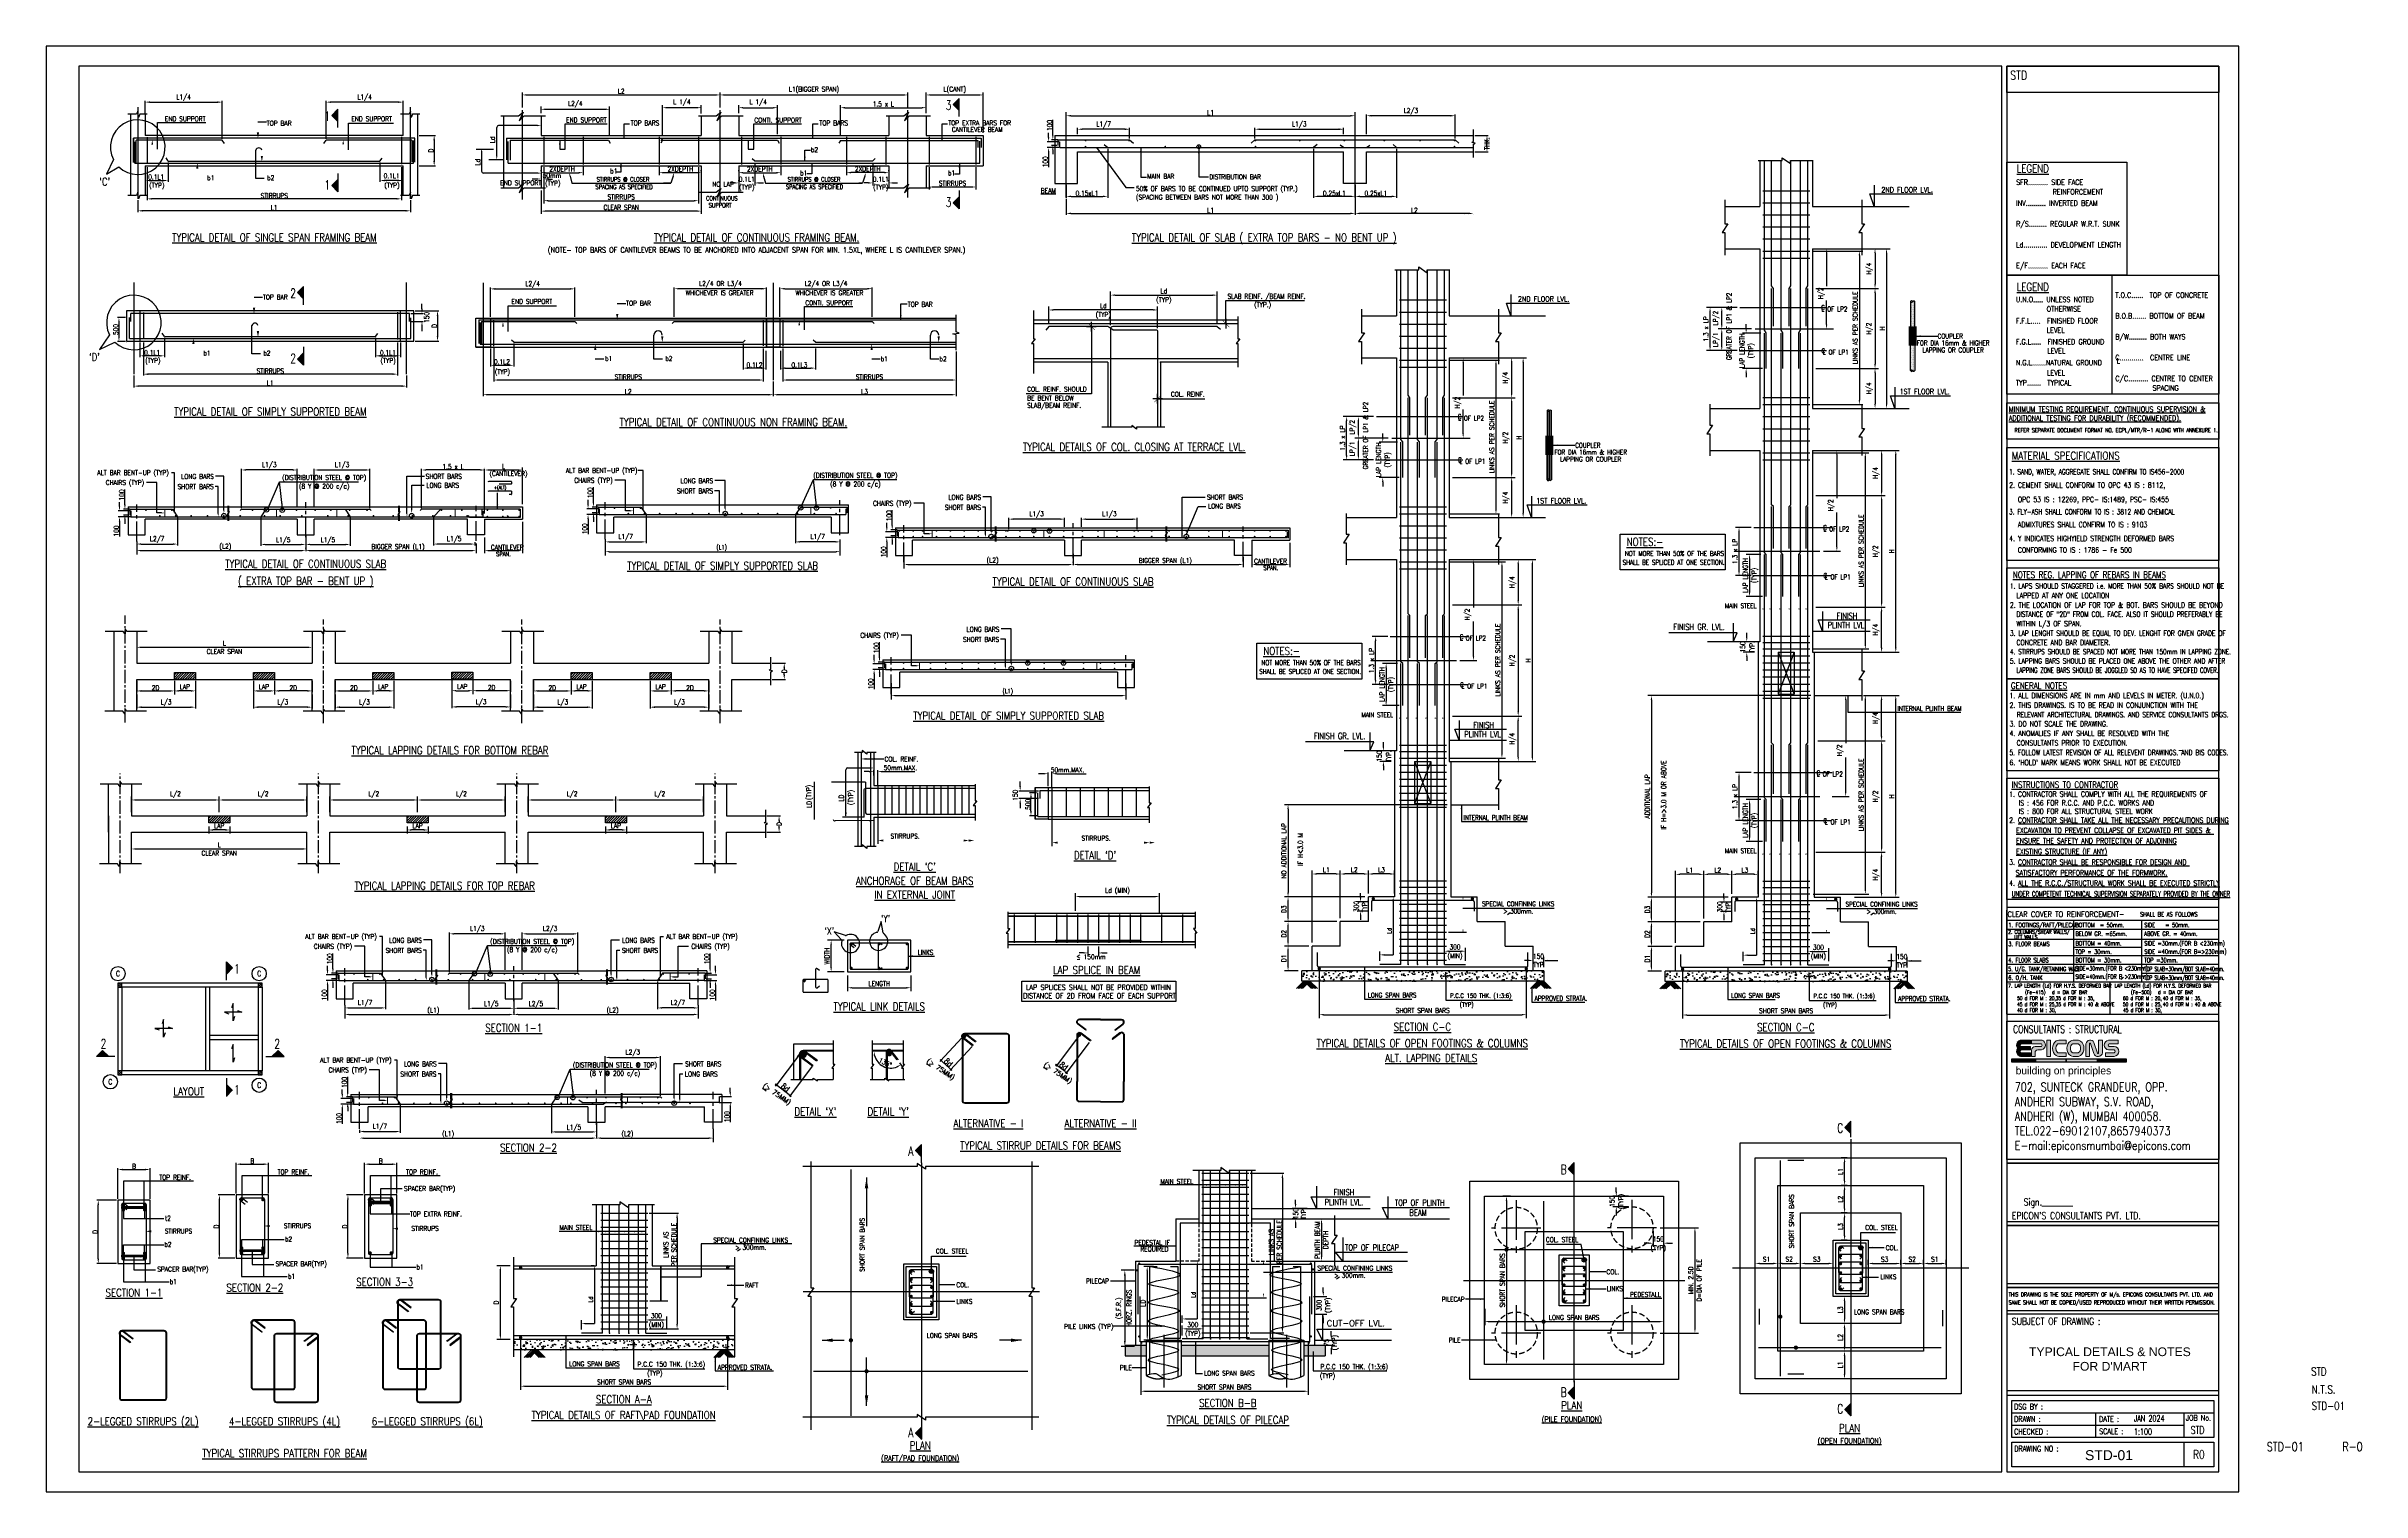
# Model space of a CAD drawing. Extents: x 482149 to 766876, y -388107 to -272741.
# Drawn here: x 634862 to 766876, y -356295 to -273908 of the extents above; entities that cross this region are included whole.
import ezdxf
from ezdxf.enums import TextEntityAlignment as Align
from ezdxf.lldxf.tags import DXFTag

# ---------------------------------------------------------------- set-up
doc = ezdxf.new("R2010")
doc.units = 0
doc.header["$LTSCALE"] = 500
doc.header["$MEASUREMENT"] = 0
doc.linetypes.add('CENTER2', pattern=[1.125, 0.75, -0.125, 0.125, -0.125])
doc.linetypes.add('HIDDEN2', pattern=[0.1875, 0.125, -0.0625])
doc.layers.get('DEFPOINTS').update_dxf_attribs({"color": 4})
for name, color, linetype, lineweight in [('00 ECPL LOGO', 250, 'Continuous', 20), ('FOOTING TEXT', 1, 'Continuous', 9), ('HEADING-TXT', 1, 'Continuous', 25), ('LINE', 253, 'Continuous', 18)]:
    doc.layers.add(name, color=color, linetype=linetype, lineweight=lineweight)
for name, color, linetype in [('07', 5, 'Continuous'), ('08', 4, 'Continuous'), ('09', 6, 'Continuous'), ('BEAM', 4, 'Continuous'), ('BRAKE LINE', 8, 'Continuous'), ('CEN', 8, 'CENTER'), ('CENTERLINE', 8, 'CENTER2'), ('COL', 1, 'Continuous'), ('col & circal', 8, 'CENTER2'), ('CUTOUT2', 9, 'Continuous'), ('DIM', 5, 'Continuous'), ('DIM1', 5, 'Continuous'), ('dimention', 7, 'Continuous'), ('FOOT', 4, 'Continuous'), ('FRAME', 6, 'Continuous'), ('HACTH', 9, 'Continuous'), ('hat', 8, 'Continuous'), ('level', 3, 'Continuous'), ('LEVEL SECTION', 3, 'Continuous'), ('LINE CUT', 8, 'Continuous'), ('LINK', 2, 'Continuous'), ('MISC', 5, 'Continuous'), ('NO. SECTION', 1, 'Continuous'), ('note t', 2, 'Continuous'), ('notes', 1, 'Continuous'), ('other', 5, 'Continuous'), ('P.C.C', 8, 'Continuous'), ('P.C.C.', 8, 'Continuous'), ('REINFORCEMENT', 6, 'Continuous'), ('RING', 4, 'Continuous'), ('S- PILE', 2, 'HIDDEN'), ('S-BEAM INNER', 4, 'HIDDEN2'), ('S-COLUMN', 1, 'Continuous'), ('S-COLUMN CIRCLE', 9, 'Continuous'), ('S-COLUMN HATCH', 8, 'Continuous'), ('S-COLUMN NO', 2, 'Continuous'), ('S-CONCRET LINE', 4, 'Continuous'), ('S-DIM-1', 5, 'Continuous'), ('S-R.C.C. PILE', 2, 'HIDDEN'), ('S-R.C.C. PILE CAP', 40, 'Continuous'), ('S-REINFORCEMENT', 6, 'Continuous'), ('S-SCHEDULE', 2, 'Continuous'), ('S-SLAB MARK', 3, 'Continuous'), ('S-TEXT', 2, 'Continuous'), ('S-TEXT-1', 4, 'Continuous'), ('S-TITLE', 6, 'Continuous'), ('s_TITILE', 9, 'Continuous'), ('ss_TITILE', 9, 'Continuous'), ('ST', 6, 'Continuous'), ('STIRRUPS', 2, 'Continuous'), ('TEXT', 4, 'Continuous'), ('TEXT NORMAL', 4, 'Continuous'), ('TEXT1', 2, 'Continuous'), ('TITLE', 4, 'Continuous'), ('TXT', 4, 'Continuous'), ('TXT1', 2, 'Continuous')]:
    doc.layers.add(name, color=color, linetype=linetype)
doc.styles.add('1PTT-GFC Sheet$0$1PTT-GFC Sheet$0$a-texts', font='simplex.shx', dxfattribs={"width": 0.75})
doc.styles.add('a-textb', font='arial.ttf')
doc.styles.add('a-texts', font='simplex.shx', dxfattribs={"width": 0.75})
doc.styles.add('D', font='simplex.shx', dxfattribs={"height": 200})
doc.styles.add('ROMANC', font='simplex.shx', dxfattribs={"width": 0.8, "height": 250})
doc.styles.add('ROMAND', font='simplex.shx')
doc.styles.add('ROMANS', font='simplex.shx', dxfattribs={"width": 0.8, "height": 275, "bigfont": 'bigfont.shx'})
doc.styles.add('ROMANS22', font='simplex.shx', dxfattribs={"width": 0.8})
doc.styles.add('ROMENT', font='simplex.shx', dxfattribs={"bigfont": 'bigfont.shx'})
doc.styles.add('TEXT1', font='simplex.shx', dxfattribs={"width": 0.75})
doc.styles.add('VA_ROOM_TEXT', font='GOTHIC.TTF')
tags = doc.linetypes.add('CENTER', pattern=[2, 1.25, -0.25, 0.25, -0.25]).pattern_tags.tags
tags[10:11] = [DXFTag(74, 4), DXFTag(75, 0), DXFTag(340, '0'), DXFTag(46, 1.0), DXFTag(50, 0.0), DXFTag(44, 0.0), DXFTag(45, 0.0)]
tags[8:9] = [DXFTag(74, 4), DXFTag(75, 0), DXFTag(340, '0'), DXFTag(46, 1.0), DXFTag(50, 0.0), DXFTag(44, 0.0), DXFTag(45, 0.0)]
tags[6:7] = [DXFTag(74, 4), DXFTag(75, 0), DXFTag(340, '0'), DXFTag(46, 1.0), DXFTag(50, 0.0), DXFTag(44, 0.0), DXFTag(45, 0.0)]
tags[4:5] = [DXFTag(74, 4), DXFTag(75, 0), DXFTag(340, '0'), DXFTag(46, 1.0), DXFTag(50, 0.0), DXFTag(44, 0.0), DXFTag(45, 0.0)]
tags = doc.linetypes.add('HIDDEN', pattern=[0.375, 0.25, -0.125]).pattern_tags.tags
tags[6:7] = [DXFTag(74, 4), DXFTag(75, 0), DXFTag(340, '0'), DXFTag(46, 1.0), DXFTag(50, 0.0), DXFTag(44, 0.0), DXFTag(45, 0.0)]
tags[4:5] = [DXFTag(74, 4), DXFTag(75, 0), DXFTag(340, '0'), DXFTag(46, 1.0), DXFTag(50, 0.0), DXFTag(44, 0.0), DXFTag(45, 0.0)]
doc.dimstyles.new('5', dxfattribs={"dimtxt": 250, "dimasz": 250, "dimexe": 60, "dimexo": 60, "dimgap": 150, "dimtad": 1, "dimdec": 0, "dimlfac": 0.2, "dimzin": 0, "dimdsep": 46, "dimtxsty": 'ROMANS', "dimcen": -250, "dimclrd": 5, "dimclre": 5, "dimclrt": 4, "dimadec": 0, "dimazin": 0, "dimtfac": 1, "dimtdec": 0, "dimtix": 1, "dimtofl": 0, "dimtmove": 2, "dimatfit": 3, "dimfxl": 0, "dimtolj": 1, "dimtzin": 0, "dimarcsym": 0})
doc.dimstyles.new('Copy of INT2TIMES', dxfattribs={"dimtxt": 300, "dimasz": 275, "dimexe": 75, "dimexo": 75, "dimgap": 40, "dimtad": 1, "dimdec": 0, "dimlfac": 0.5, "dimrnd": 5, "dimzin": 0, "dimdsep": 46, "dimtxsty": 'ROMANS', "dimcen": -1, "dimclrd": 5, "dimclre": 5, "dimclrt": 4, "dimadec": 0, "dimazin": 0, "dimtfac": 1, "dimtdec": 0, "dimtix": 1, "dimtofl": 0, "dimtmove": 2, "dimatfit": 3, "dimfxl": 0, "dimtolj": 1, "dimtzin": 0, "dimarcsym": 0})
doc.dimstyles.new('Copy(2) of Standard', dxfattribs={"dimtxt": 300, "dimasz": 250, "dimexe": 75, "dimexo": 50, "dimgap": 50, "dimtad": 1, "dimdec": 0, "dimrnd": 5, "dimzin": 0, "dimdsep": 46, "dimtxsty": 'ROMANS', "dimcen": 0, "dimclrd": 5, "dimclre": 5, "dimclrt": 4, "dimadec": 0, "dimazin": 0, "dimtfac": 1, "dimtdec": 0, "dimtofl": 0, "dimtmove": 0, "dimatfit": 3, "dimfxl": 0, "dimtolj": 1, "dimtzin": 0, "dimarcsym": 0})
doc.dimstyles.new('DIM 4-100', dxfattribs={"dimscale": 100, "dimtxt": 2.5, "dimasz": 2.5, "dimexe": 1, "dimexo": 1, "dimgap": 1, "dimtad": 1, "dimdec": 0, "dimlfac": 0.25, "dimzin": 0, "dimdsep": 46, "dimtxsty": 'ROMANS22', "dimcen": 2.5, "dimclrd": 5, "dimclre": 5, "dimclrt": 4, "dimadec": 0, "dimazin": 0, "dimtfac": 1, "dimtdec": 0, "dimtmove": 0, "dimatfit": 3, "dimfxl": 0, "dimtolj": 1, "dimtzin": 0, "dimarcsym": 0})
doc.dimstyles.new('dim100', dxfattribs={"dimtxt": 250, "dimasz": 250, "dimexe": 200, "dimexo": 200, "dimgap": 100, "dimtad": 1, "dimdec": 0, "dimzin": 0, "dimdsep": 46, "dimtxsty": 'ROMANS', "dimcen": 0, "dimclrd": 5, "dimclre": 5, "dimclrt": 4, "dimadec": 0, "dimazin": 0, "dimtfac": 1, "dimtdec": 0, "dimtix": 1, "dimtofl": 0, "dimtmove": 2, "dimatfit": 3, "dimfxl": 0, "dimtolj": 1, "dimtzin": 0, "dimlwd": -1, "dimlwe": -1, "dimarcsym": 0})
doc.dimstyles.new('dim25', dxfattribs={"dimtxt": 250, "dimasz": 250, "dimexe": 200, "dimexo": 200, "dimgap": 100, "dimtad": 1, "dimdec": 0, "dimlfac": 0.25, "dimzin": 0, "dimdsep": 46, "dimtxsty": 'ROMANS', "dimcen": 0, "dimclrd": 5, "dimclre": 5, "dimclrt": 4, "dimadec": 0, "dimazin": 0, "dimtfac": 1, "dimtdec": 0, "dimtix": 1, "dimtofl": 0, "dimtmove": 2, "dimatfit": 3, "dimfxl": 0, "dimtolj": 1, "dimtzin": 0, "dimlwd": -1, "dimlwe": -1, "dimarcsym": 0})
doc.dimstyles.new('dim33.33', dxfattribs={"dimtxt": 250, "dimasz": 250, "dimexe": 200, "dimexo": 200, "dimgap": 100, "dimtad": 1, "dimdec": 0, "dimlfac": 0.333331, "dimzin": 0, "dimdsep": 46, "dimtxsty": 'ROMANS', "dimcen": 0, "dimclrd": 5, "dimclre": 5, "dimclrt": 4, "dimadec": 0, "dimazin": 0, "dimtfac": 1, "dimtdec": 0, "dimtix": 1, "dimtofl": 0, "dimtmove": 2, "dimatfit": 3, "dimfxl": 0, "dimtolj": 1, "dimtzin": 0, "dimlwd": -1, "dimlwe": -1, "dimarcsym": 0})
doc.dimstyles.new('INT$7', dxfattribs={"dimtxt": 9, "dimasz": 8, "dimexe": 8, "dimexo": 3, "dimgap": 2, "dimtad": 1, "dimdec": 0, "dimzin": 0, "dimdsep": 46, "dimtxsty": 'ROMANS', "dimblk": 'DIMTICK', "dimcen": -0.25, "dimclrd": 5, "dimclre": 5, "dimclrt": 4, "dimadec": 0, "dimazin": 0, "dimtfac": 1, "dimtdec": 0, "dimtix": 1, "dimtofl": 0, "dimtmove": 2, "dimatfit": 3, "dimldrblk": 'DIMTICK', "dimfxl": 0, "dimtolj": 1, "dimtzin": 0, "dimarcsym": 0})
doc.dimstyles.new('INT1', dxfattribs={"dimtxt": 250, "dimasz": 250, "dimexe": 150, "dimexo": 60, "dimgap": 75, "dimtad": 1, "dimdec": 0, "dimzin": 0, "dimdsep": 46, "dimtxsty": 'ROMANS', "dimcen": -250, "dimclrd": 5, "dimclre": 5, "dimclrt": 4, "dimadec": 0, "dimazin": 0, "dimtfac": 1, "dimtdec": 0, "dimtix": 1, "dimtofl": 0, "dimtmove": 2, "dimatfit": 3, "dimfxl": 0, "dimtolj": 1, "dimtzin": 0, "dimarcsym": 0})
doc.dimstyles.new('INT25', dxfattribs={"dimtxt": 250, "dimasz": 80, "dimexe": 60, "dimexo": 60, "dimgap": 40, "dimtad": 1, "dimdec": 0, "dimlfac": 0.25, "dimzin": 0, "dimdsep": 46, "dimtxsty": 'ROMANS', "dimblk": 'DIMTICK', "dimblk1": 'DIMTICK', "dimblk2": 'DIMTICK', "dimsah": 1, "dimcen": -0.25, "dimclrd": 7, "dimclre": 7, "dimclrt": 4, "dimadec": 0, "dimazin": 0, "dimtfac": 1, "dimtdec": 0, "dimtix": 1, "dimtofl": 0, "dimtmove": 2, "dimatfit": 3, "dimldrblk": 'DIMTICK', "dimfxl": 0, "dimtolj": 1, "dimtzin": 0, "dimarcsym": 0})
pattern_1 = [(45, (79766.59, -213488.36), (-44.194174, 44.194174), [])]
pattern_2 = [(225, (687107.273, -246084.396), (-19.505621, 19.505621), [])]
pattern_3 = [(225, (651886.433, -195699.01), (-19.505621, 19.505621), [])]
pattern_4 = [(225, (653842.332, -185814.736), (-19.505621, 19.505621), [])]

# ---------------------------------------------------------------- blocks, each defined once
blk = doc.blocks.new('*D4')
at = {"layer": 'DEFPOINTS', "color": 0}
for p in [(737743, -345160), (737386, -346712), (737743, -346712)]:
    blk.add_point(p, dxfattribs=at)
at = {"layer": 'DIM', "color": 5}
for p, q in [((737543, -345160), (737186, -345160)), ((737386, -345410), (737386, -346462)), ((737543, -346712), (737186, -346712))]:
    blk.add_line(p, q, dxfattribs=at)
for points in [[(737428, -345410), (737344, -345410), (737386, -345160)], [(737344, -346462), (737428, -346462), (737386, -346712)]]:
    blk.add_solid(points, dxfattribs=at)
at = {"layer": 'DIM', "color": 4, "insert": (737149, -345936), "char_height": 275, "attachment_point": 5, "rotation": 90, "style": 'ROMANS'}
blk.add_mtext('\\A1;L3', dxfattribs=at)
blk = doc.blocks.new('*D5')
at = {"layer": 'DEFPOINTS', "color": 0}
for p in [(737743, -348286), (737386, -349860), (737743, -349860)]:
    blk.add_point(p, dxfattribs=at)
at = {"layer": 'DIM', "color": 5}
for p, q in [((737543, -348286), (737186, -348286)), ((737386, -348536), (737386, -349610)), ((737543, -349860), (737186, -349860))]:
    blk.add_line(p, q, dxfattribs=at)
for points in [[(737428, -348536), (737344, -348536), (737386, -348286)], [(737344, -349610), (737428, -349610), (737386, -349860)]]:
    blk.add_solid(points, dxfattribs=at)
at = {"layer": 'DIM', "color": 4, "insert": (737149, -349073), "char_height": 275, "attachment_point": 5, "rotation": 90, "style": 'ROMANS'}
blk.add_mtext('\\A1;L1', dxfattribs=at)
blk = doc.blocks.new('*D6')
at = {"layer": 'DEFPOINTS', "color": 0}
for p in [(737743, -346712), (737386, -348286), (737743, -348286)]:
    blk.add_point(p, dxfattribs=at)
at = {"layer": 'DIM', "color": 5}
for p, q in [((737543, -346712), (737186, -346712)), ((737386, -346962), (737386, -348036)), ((737543, -348286), (737186, -348286))]:
    blk.add_line(p, q, dxfattribs=at)
for points in [[(737428, -346962), (737344, -346962), (737386, -346712)], [(737344, -348036), (737428, -348036), (737386, -348286)]]:
    blk.add_solid(points, dxfattribs=at)
at = {"layer": 'DIM', "color": 4, "insert": (737149, -347499), "char_height": 275, "attachment_point": 5, "rotation": 90, "style": 'ROMANS'}
blk.add_mtext('\\A1;L2', dxfattribs=at)
blk = doc.blocks.new('*D7')
at = {"layer": 'DEFPOINTS', "color": 0}
for p in [(737394, -337260), (737743, -337260), (737739, -338834)]:
    blk.add_point(p, dxfattribs=at)
at = {"layer": 'DIM', "color": 5}
for p, q in [((737543, -337260), (737194, -337260)), ((737394, -338584), (737394, -337510)), ((737539, -338834), (737194, -338834))]:
    blk.add_line(p, q, dxfattribs=at)
for points in [[(737436, -337510), (737352, -337510), (737394, -337260)], [(737352, -338584), (737436, -338584), (737394, -338834)]]:
    blk.add_solid(points, dxfattribs=at)
at = {"layer": 'DIM', "color": 4, "insert": (737156, -338047), "char_height": 275, "attachment_point": 5, "rotation": 90, "style": 'ROMANS'}
blk.add_mtext('\\A1;L1', dxfattribs=at)
blk = doc.blocks.new('*D8')
at = {"layer": 'DEFPOINTS', "color": 0}
for p in [(734874, -343284), (736740, -343284), (736740, -343284)]:
    blk.add_point(p, dxfattribs=at)
at = {"layer": 'DIM', "color": 5}
for p, q in [((734874, -343084), (734874, -343084)), ((736740, -343084), (736740, -343084)), ((735124, -343284), (736490, -343284))]:
    blk.add_line(p, q, dxfattribs=at)
for points in [[(735124, -343242), (735124, -343325), (734874, -343284)], [(736490, -343325), (736490, -343242), (736740, -343284)]]:
    blk.add_solid(points, dxfattribs=at)
at = {"layer": 'DIM', "color": 4, "insert": (735807, -343046), "char_height": 275, "attachment_point": 5, "style": 'ROMANS'}
blk.add_mtext('\\A1;S3', dxfattribs=at)
blk = doc.blocks.new('*D9')
at = {"layer": 'DEFPOINTS', "color": 0}
for p in [(732299, -343560), (733587, -343284), (733587, -343560)]:
    blk.add_point(p, dxfattribs=at)
at = {"layer": 'DIM', "color": 5}
for p, q in [((732299, -343360), (732299, -343084)), ((733587, -343360), (733587, -343084)), ((732549, -343284), (733337, -343284))]:
    blk.add_line(p, q, dxfattribs=at)
for points in [[(732549, -343242), (732549, -343325), (732299, -343284)], [(733337, -343325), (733337, -343242), (733587, -343284)]]:
    blk.add_solid(points, dxfattribs=at)
at = {"layer": 'DIM', "color": 4, "insert": (732943, -343046), "char_height": 275, "attachment_point": 5, "style": 'ROMANS'}
blk.add_mtext('\\A1;S1', dxfattribs=at)
blk = doc.blocks.new('*D10')
at = {"layer": 'DEFPOINTS', "color": 0}
for p in [(733587, -343560), (734874, -343284), (734874, -343560)]:
    blk.add_point(p, dxfattribs=at)
at = {"layer": 'DIM', "color": 5}
for p, q in [((733587, -343360), (733587, -343084)), ((734874, -343360), (734874, -343084)), ((733837, -343284), (734624, -343284))]:
    blk.add_line(p, q, dxfattribs=at)
for points in [[(733837, -343242), (733837, -343325), (733587, -343284)], [(734624, -343325), (734624, -343242), (734874, -343284)]]:
    blk.add_solid(points, dxfattribs=at)
at = {"layer": 'DIM', "color": 4, "insert": (734231, -343046), "char_height": 275, "attachment_point": 5, "style": 'ROMANS'}
blk.add_mtext('\\A1;S2', dxfattribs=at)
blk = doc.blocks.new('*D11')
at = {"layer": 'DEFPOINTS', "color": 0}
for p in [(737394, -340408), (737743, -340408), (737742, -341960)]:
    blk.add_point(p, dxfattribs=at)
at = {"layer": 'DIM', "color": 5}
for p, q in [((737543, -340408), (737194, -340408)), ((737394, -341710), (737394, -340658)), ((737542, -341960), (737194, -341960))]:
    blk.add_line(p, q, dxfattribs=at)
for points in [[(737436, -340658), (737352, -340658), (737394, -340408)], [(737352, -341710), (737436, -341710), (737394, -341960)]]:
    blk.add_solid(points, dxfattribs=at)
at = {"layer": 'DIM', "color": 4, "insert": (737156, -341184), "char_height": 275, "attachment_point": 5, "rotation": 90, "style": 'ROMANS'}
blk.add_mtext('\\A1;L3', dxfattribs=at)
blk = doc.blocks.new('*D12')
at = {"layer": 'DEFPOINTS', "color": 0}
for p in [(738743, -343560), (740603, -343287), (740603, -343560)]:
    blk.add_point(p, dxfattribs=at)
at = {"layer": 'DIM', "color": 5}
for p, q in [((738743, -343360), (738743, -343087)), ((740603, -343360), (740603, -343087)), ((738993, -343287), (740353, -343287))]:
    blk.add_line(p, q, dxfattribs=at)
for points in [[(738993, -343245), (738993, -343329), (738743, -343287)], [(740353, -343329), (740353, -343245), (740603, -343287)]]:
    blk.add_solid(points, dxfattribs=at)
at = {"layer": 'DIM', "color": 4, "insert": (739673, -343049), "char_height": 275, "attachment_point": 5, "style": 'ROMANS'}
blk.add_mtext('\\A1;S3', dxfattribs=at)
blk = doc.blocks.new('*D13')
at = {"layer": 'DEFPOINTS', "color": 0}
for p in [(741891, -343560), (743178, -343287), (743178, -343560)]:
    blk.add_point(p, dxfattribs=at)
at = {"layer": 'DIM', "color": 5}
for p, q in [((741891, -343360), (741891, -343087)), ((743178, -343360), (743178, -343087)), ((742141, -343287), (742928, -343287))]:
    blk.add_line(p, q, dxfattribs=at)
for points in [[(742141, -343245), (742141, -343329), (741891, -343287)], [(742928, -343329), (742928, -343245), (743178, -343287)]]:
    blk.add_solid(points, dxfattribs=at)
at = {"layer": 'DIM', "color": 4, "insert": (742535, -343049), "char_height": 275, "attachment_point": 5, "style": 'ROMANS'}
blk.add_mtext('\\A1;S1', dxfattribs=at)
blk = doc.blocks.new('*D14')
at = {"layer": 'DEFPOINTS', "color": 0}
for p in [(740603, -343560), (741891, -343287), (741891, -343560)]:
    blk.add_point(p, dxfattribs=at)
at = {"layer": 'DIM', "color": 5}
for p, q in [((740603, -343360), (740603, -343087)), ((741891, -343360), (741891, -343087)), ((740853, -343287), (741641, -343287))]:
    blk.add_line(p, q, dxfattribs=at)
for points in [[(740853, -343245), (740853, -343329), (740603, -343287)], [(741641, -343329), (741641, -343245), (741891, -343287)]]:
    blk.add_solid(points, dxfattribs=at)
at = {"layer": 'DIM', "color": 4, "insert": (741247, -343049), "char_height": 275, "attachment_point": 5, "style": 'ROMANS'}
blk.add_mtext('\\A1;S2', dxfattribs=at)
blk = doc.blocks.new('*D15')
at = {"layer": 'DEFPOINTS', "color": 0}
for p in [(737394, -338834), (737739, -338834), (737743, -340408)]:
    blk.add_point(p, dxfattribs=at)
at = {"layer": 'DIM', "color": 5}
for p, q in [((737539, -338834), (737194, -338834)), ((737394, -340158), (737394, -339084)), ((737543, -340408), (737194, -340408))]:
    blk.add_line(p, q, dxfattribs=at)
for points in [[(737436, -339084), (737352, -339084), (737394, -338834)], [(737352, -340158), (737436, -340158), (737394, -340408)]]:
    blk.add_solid(points, dxfattribs=at)
at = {"layer": 'DIM', "color": 4, "insert": (737156, -339621), "char_height": 275, "attachment_point": 5, "rotation": 90, "style": 'ROMANS'}
blk.add_mtext('\\A1;L2', dxfattribs=at)
blk = doc.blocks.new('*D16')
at = {"layer": 'DEFPOINTS', "color": 0}
for p in [(682268, -315250), (682046, -315552), (682268, -316096)]:
    blk.add_point(p, dxfattribs=at)
at = {"layer": 'DIM', "color": 5, "lineweight": -2, "ltscale": 2}
for p, q in [((681771, -315250), (681496, -315250)), ((682046, -315477), (682046, -315175)), ((682268, -316021), (682268, -315175)), ((682543, -315250), (682818, -315250))]:
    blk.add_line(p, q, dxfattribs=at)
at = {"layer": 'DIM', "color": 5}
for points in [[(681771, -315296), (681771, -315204), (682046, -315250)], [(682543, -315204), (682543, -315296), (682268, -315250)]]:
    blk.add_solid(points, dxfattribs=at)
at = {"layer": 'DIM', "color": 4, "insert": (683561, -315032), "char_height": 275, "attachment_point": 5, "style": 'ROMANS'}
blk.add_mtext('\\A1;50mm.MAX.', dxfattribs=at)
blk = doc.blocks.new('*D17')
at = {"layer": 'DEFPOINTS', "color": 0}
for p in [(659770, -292417), (676308, -292930), (659770, -293767)]:
    blk.add_point(p, dxfattribs=at)
at = {"layer": 'DIM', "color": 5, "lineweight": -2, "ltscale": 2}
for p, q in [((659770, -292492), (659770, -293842)), ((676308, -293005), (676308, -293842)), ((676033, -293767), (660045, -293767))]:
    blk.add_line(p, q, dxfattribs=at)
at = {"layer": 'DIM', "color": 5}
for points in [[(660045, -293721), (660045, -293813), (659770, -293767)], [(676033, -293813), (676033, -293721), (676308, -293767)]]:
    blk.add_solid(points, dxfattribs=at)
at = {"layer": 'DIM', "color": 4, "insert": (668039, -293590), "char_height": 275, "attachment_point": 5, "style": 'ROMANS'}
blk.add_mtext('\\A1;L2', dxfattribs=at)
blk = doc.blocks.new('*D18')
at = {"layer": 'DEFPOINTS', "color": 0}
for p in [(660369, -291002), (675729, -291050), (660369, -292930)]:
    blk.add_point(p, dxfattribs=at)
at = {"layer": 'DIM', "color": 5, "lineweight": -2, "ltscale": 2}
for p, q in [((660369, -291077), (660369, -293005)), ((675729, -291125), (675729, -293005)), ((675454, -292930), (660644, -292930))]:
    blk.add_line(p, q, dxfattribs=at)
at = {"layer": 'DIM', "color": 5}
for points in [[(660644, -292884), (660644, -292975), (660369, -292930)], [(675454, -292975), (675454, -292884), (675729, -292930)]]:
    blk.add_solid(points, dxfattribs=at)
at = {"layer": 'DIM', "color": 4, "insert": (668049, -292752), "char_height": 275, "attachment_point": 5, "style": 'ROMANS'}
blk.add_mtext('\\A1;STIRRUPS', dxfattribs=at)
blk = doc.blocks.new('*D19')
at = {"layer": 'DEFPOINTS', "color": 0}
for p in [(676721, -291194), (678711, -291050), (678711, -292251)]:
    blk.add_point(p, dxfattribs=at)
at = {"layer": 'DIM', "color": 5, "lineweight": -2, "ltscale": 2}
for p, q in [((676721, -291269), (676721, -292326)), ((678711, -291125), (678711, -292326)), ((676996, -292251), (678436, -292251))]:
    blk.add_line(p, q, dxfattribs=at)
at = {"layer": 'DIM', "color": 5}
for points in [[(676996, -292205), (676996, -292296), (676721, -292251)], [(678436, -292296), (678436, -292205), (678711, -292251)]]:
    blk.add_solid(points, dxfattribs=at)
at = {"layer": 'DIM', "color": 4, "insert": (677716, -292073), "char_height": 275, "attachment_point": 5, "style": 'ROMANS'}
blk.add_mtext('\\A1;{\\A1; 0.1L3}', dxfattribs=at)
blk = doc.blocks.new('*D20')
at = {"layer": 'DEFPOINTS', "color": 0}
for p in [(674588, -290775), (675895, -291194), (674588, -292251)]:
    blk.add_point(p, dxfattribs=at)
at = {"layer": 'DIM', "color": 5, "lineweight": -2, "ltscale": 2}
for p, q in [((674588, -290850), (674588, -292326)), ((675895, -291269), (675895, -292326)), ((675620, -292251), (674863, -292251))]:
    blk.add_line(p, q, dxfattribs=at)
at = {"layer": 'DIM', "color": 5}
for points in [[(674863, -292205), (674863, -292296), (674588, -292251)], [(675620, -292296), (675620, -292205), (675895, -292251)]]:
    blk.add_solid(points, dxfattribs=at)
at = {"layer": 'DIM', "color": 4, "insert": (675241, -292073), "char_height": 275, "attachment_point": 5, "style": 'ROMANS'}
blk.add_mtext('\\A1;{\\A1;0.1L2}', dxfattribs=at)
blk = doc.blocks.new('*D21')
at = {"layer": 'DEFPOINTS', "color": 0}
for p in [(676861, -291050), (686732, -291233), (676861, -292930)]:
    blk.add_point(p, dxfattribs=at)
at = {"layer": 'DIM', "color": 5, "lineweight": -2, "ltscale": 2}
for p, q in [((676861, -291125), (676861, -293005)), ((686732, -291308), (686732, -293005)), ((686457, -292930), (677136, -292930))]:
    blk.add_line(p, q, dxfattribs=at)
at = {"layer": 'DIM', "color": 5}
for points in [[(677136, -292884), (677136, -292975), (676861, -292930)], [(686457, -292975), (686457, -292884), (686732, -292930)]]:
    blk.add_solid(points, dxfattribs=at)
at = {"layer": 'DIM', "color": 4, "insert": (681797, -292752), "char_height": 275, "attachment_point": 5, "style": 'ROMANS'}
blk.add_mtext('\\A1;STIRRUPS', dxfattribs=at)
blk = doc.blocks.new('*D22')
at = {"layer": 'DEFPOINTS', "color": 0}
for p in [(686732, -291233), (676308, -292930), (676308, -293767)]:
    blk.add_point(p, dxfattribs=at)
at = {"layer": 'DIM', "color": 5, "lineweight": -2, "ltscale": 2}
for p, q in [((686732, -291308), (686732, -293842)), ((676308, -293005), (676308, -293842)), ((686457, -293767), (676583, -293767))]:
    blk.add_line(p, q, dxfattribs=at)
at = {"layer": 'DIM', "color": 5}
for points in [[(676583, -293721), (676583, -293813), (676308, -293767)], [(686457, -293813), (686457, -293721), (686732, -293767)]]:
    blk.add_solid(points, dxfattribs=at)
at = {"layer": 'DIM', "color": 4, "insert": (681520, -293590), "char_height": 275, "attachment_point": 5, "style": 'ROMANS'}
blk.add_mtext('\\A1;L3', dxfattribs=at)
blk = doc.blocks.new('*D23')
at = {"layer": 'DEFPOINTS', "color": 0}
for p in [(640618, -280728), (655105, -280728), (640618, -282603)]:
    blk.add_point(p, dxfattribs=at)
at = {"layer": 'DIM', "color": 5, "lineweight": -2, "ltscale": 2}
for p, q in [((640618, -280803), (640618, -282678)), ((655105, -280803), (655105, -282678)), ((654830, -282603), (640893, -282603))]:
    blk.add_line(p, q, dxfattribs=at)
at = {"layer": 'DIM', "color": 5}
for points in [[(640893, -282557), (640893, -282648), (640618, -282603)], [(654830, -282648), (654830, -282557), (655105, -282603)]]:
    blk.add_solid(points, dxfattribs=at)
at = {"layer": 'DIM', "color": 4, "insert": (647861, -282425), "char_height": 275, "attachment_point": 5, "style": 'ROMANS'}
blk.add_mtext('\\A1;STIRRUPS', dxfattribs=at)
blk = doc.blocks.new('*D24')
at = {"layer": 'DEFPOINTS', "color": 0}
for p in [(640078, -282603), (640078, -283284), (655625, -282603)]:
    blk.add_point(p, dxfattribs=at)
at = {"layer": 'DIM', "color": 5, "lineweight": -2, "ltscale": 2}
for p, q in [((640078, -282678), (640078, -283359)), ((655350, -283284), (640353, -283284)), ((655625, -282678), (655625, -283359))]:
    blk.add_line(p, q, dxfattribs=at)
at = {"layer": 'DIM', "color": 5}
for points in [[(640353, -283238), (640353, -283330), (640078, -283284)], [(655350, -283330), (655350, -283238), (655625, -283284)]]:
    blk.add_solid(points, dxfattribs=at)
at = {"layer": 'DIM', "color": 4, "insert": (647852, -283106), "char_height": 275, "attachment_point": 5, "style": 'ROMANS'}
blk.add_mtext('\\A1;L1', dxfattribs=at)
blk = doc.blocks.new('*D25')
at = {"layer": 'DEFPOINTS', "color": 0}
for p in [(641818, -280453), (640491, -281558), (641818, -281558)]:
    blk.add_point(p, dxfattribs=at)
at = {"layer": 'DIM', "color": 5, "lineweight": -2, "ltscale": 2}
for p, q in [((641818, -280528), (641818, -281633)), ((640491, -281483), (640491, -281483)), ((640766, -281558), (641543, -281558))]:
    blk.add_line(p, q, dxfattribs=at)
at = {"layer": 'DIM', "color": 5}
for points in [[(640766, -281512), (640766, -281604), (640491, -281558)], [(641543, -281604), (641543, -281512), (641818, -281558)]]:
    blk.add_solid(points, dxfattribs=at)
at = {"layer": 'DIM', "color": 4, "insert": (641128, -281358), "char_height": 275, "attachment_point": 5, "style": 'ROMANS'}
blk.add_mtext('\\A1;0.1L1', dxfattribs=at)
blk = doc.blocks.new('*D26')
at = {"layer": 'DEFPOINTS', "color": 0}
for p in [(656038, -278984), (656038, -280728), (656975, -280728)]:
    blk.add_point(p, dxfattribs=at)
at = {"layer": 'DIM', "color": 5, "lineweight": -2, "ltscale": 2}
for p, q in [((656113, -278984), (657050, -278984)), ((656975, -279259), (656975, -280453)), ((656113, -280728), (657050, -280728))]:
    blk.add_line(p, q, dxfattribs=at)
at = {"layer": 'DIM', "color": 5}
for points in [[(657021, -279259), (656929, -279259), (656975, -278984)], [(656929, -280453), (657021, -280453), (656975, -280728)]]:
    blk.add_solid(points, dxfattribs=at)
at = {"layer": 'DIM', "color": 4, "insert": (656798, -279856), "char_height": 275, "attachment_point": 5, "rotation": 90, "style": 'ROMANS'}
blk.add_mtext('\\A1;D', dxfattribs=at)
blk = doc.blocks.new('*D27')
at = {"layer": 'DEFPOINTS', "color": 0}
for p in [(644891, -277089), (640491, -277784), (644891, -279259)]:
    blk.add_point(p, dxfattribs=at)
at = {"layer": 'DIM', "color": 5, "lineweight": -2, "ltscale": 2}
for p, q in [((640491, -277709), (640491, -277014)), ((640766, -277089), (644616, -277089)), ((644891, -279184), (644891, -277014))]:
    blk.add_line(p, q, dxfattribs=at)
at = {"layer": 'DIM', "color": 5}
for points in [[(640766, -277044), (640766, -277135), (640491, -277089)], [(644616, -277135), (644616, -277044), (644891, -277089)]]:
    blk.add_solid(points, dxfattribs=at)
at = {"layer": 'DIM', "color": 4, "insert": (642691, -276840), "char_height": 275, "attachment_point": 5, "style": 'ROMANS'}
blk.add_mtext('\\A1;L1/4', dxfattribs=at)
blk = doc.blocks.new('*D28')
at = {"layer": 'DEFPOINTS', "color": 0}
for p in [(650813, -277089), (655213, -277784), (650813, -279259)]:
    blk.add_point(p, dxfattribs=at)
at = {"layer": 'DIM', "color": 5, "lineweight": -2, "ltscale": 2}
for p, q in [((650813, -279184), (650813, -277014)), ((654938, -277089), (651088, -277089)), ((655213, -277709), (655213, -277014))]:
    blk.add_line(p, q, dxfattribs=at)
at = {"layer": 'DIM', "color": 5}
for points in [[(651088, -277044), (651088, -277135), (650813, -277089)], [(654938, -277135), (654938, -277044), (655213, -277089)]]:
    blk.add_solid(points, dxfattribs=at)
at = {"layer": 'DIM', "color": 4, "insert": (653013, -276840), "char_height": 275, "attachment_point": 5, "style": 'ROMANS'}
blk.add_mtext('\\A1;L1/4', dxfattribs=at)
blk = doc.blocks.new('*D29')
at = {"layer": 'DEFPOINTS', "color": 0}
for p in [(664997, -287734), (660184, -289397), (664997, -289397)]:
    blk.add_point(p, dxfattribs=at)
at = {"layer": 'DIM', "color": 5, "lineweight": -2, "ltscale": 2}
for p, q in [((660184, -289322), (660184, -287659)), ((660459, -287734), (664722, -287734)), ((664997, -289322), (664997, -287659))]:
    blk.add_line(p, q, dxfattribs=at)
at = {"layer": 'DIM', "color": 5}
for points in [[(660459, -287688), (660459, -287780), (660184, -287734)], [(664722, -287780), (664722, -287688), (664997, -287734)]]:
    blk.add_solid(points, dxfattribs=at)
at = {"layer": 'DIM', "color": 4, "insert": (662591, -287484), "char_height": 275, "attachment_point": 5, "style": 'ROMANS'}
blk.add_mtext('\\A1;L2/4', dxfattribs=at)
blk = doc.blocks.new('*D30')
at = {"layer": 'DEFPOINTS', "color": 0}
for p in [(670668, -287725), (670668, -289397), (675928, -289397)]:
    blk.add_point(p, dxfattribs=at)
at = {"layer": 'TXT', "color": 5, "lineweight": -2}
for p, q in [((670668, -289322), (670668, -287650)), ((675653, -287725), (670943, -287725)), ((675928, -289322), (675928, -287650))]:
    blk.add_line(p, q, dxfattribs=at)
at = {"layer": 'TXT', "color": 5}
for points in [[(670943, -287679), (670943, -287771), (670668, -287725)], [(675653, -287771), (675653, -287679), (675928, -287725)]]:
    blk.add_solid(points, dxfattribs=at)
at = {"layer": 'TXT', "color": 4, "insert": (673298, -287475), "char_height": 275, "attachment_point": 5, "style": 'ROMANS'}
blk.add_mtext('\\A1;L2/4 OR L3/4', dxfattribs=at)
blk = doc.blocks.new('*D31')
at = {"layer": 'DEFPOINTS', "color": 0}
for p in [(681948, -287725), (676688, -289397), (681948, -289397)]:
    blk.add_point(p, dxfattribs=at)
at = {"layer": 'DIM', "color": 5, "lineweight": -2, "ltscale": 2}
for p, q in [((676688, -289322), (676688, -287650)), ((676963, -287725), (681673, -287725)), ((681948, -289322), (681948, -287650))]:
    blk.add_line(p, q, dxfattribs=at)
at = {"layer": 'DIM', "color": 5}
for points in [[(676963, -287679), (676963, -287771), (676688, -287725)], [(681673, -287771), (681673, -287679), (681948, -287725)]]:
    blk.add_solid(points, dxfattribs=at)
at = {"layer": 'DIM', "color": 4, "insert": (679318, -287475), "char_height": 275, "attachment_point": 5, "style": 'ROMANS'}
blk.add_mtext('\\A1;L2/4 OR L3/4', dxfattribs=at)
blk = doc.blocks.new('*D32')
at = {"layer": 'DEFPOINTS', "color": 0}
for p in [(640395, -290720), (654882, -290720), (640395, -292595)]:
    blk.add_point(p, dxfattribs=at)
at = {"layer": 'DIM', "color": 5, "lineweight": -2, "ltscale": 2}
for p, q in [((640395, -290795), (640395, -292670)), ((654882, -290795), (654882, -292670)), ((654607, -292595), (640670, -292595))]:
    blk.add_line(p, q, dxfattribs=at)
at = {"layer": 'DIM', "color": 5}
for points in [[(640670, -292549), (640670, -292641), (640395, -292595)], [(654607, -292641), (654607, -292549), (654882, -292595)]]:
    blk.add_solid(points, dxfattribs=at)
at = {"layer": 'DIM', "color": 4, "insert": (647639, -292418), "char_height": 275, "attachment_point": 5, "style": 'ROMANS'}
blk.add_mtext('\\A1;STIRRUPS', dxfattribs=at)
blk = doc.blocks.new('*D33')
at = {"layer": 'DEFPOINTS', "color": 0}
for p in [(639856, -292595), (655403, -292595), (639856, -293276)]:
    blk.add_point(p, dxfattribs=at)
at = {"layer": 'DIM', "color": 5, "lineweight": -2, "ltscale": 2}
for p, q in [((639856, -292670), (639856, -293351)), ((655403, -292670), (655403, -293351)), ((655128, -293276), (640131, -293276))]:
    blk.add_line(p, q, dxfattribs=at)
at = {"layer": 'DIM', "color": 5}
for points in [[(640131, -293230), (640131, -293322), (639856, -293276)], [(655128, -293322), (655128, -293230), (655403, -293276)]]:
    blk.add_solid(points, dxfattribs=at)
at = {"layer": 'DIM', "color": 4, "insert": (647629, -293099), "char_height": 275, "attachment_point": 5, "style": 'ROMANS'}
blk.add_mtext('\\A1;L1', dxfattribs=at)
blk = doc.blocks.new('*D34')
at = {"layer": 'DEFPOINTS', "color": 0}
for p in [(655815, -288977), (655815, -290720), (657167, -290720)]:
    blk.add_point(p, dxfattribs=at)
at = {"layer": 'DIM', "color": 5, "lineweight": -2, "ltscale": 2}
for p, q in [((655890, -288977), (657242, -288977)), ((657167, -289252), (657167, -290445)), ((655890, -290720), (657242, -290720))]:
    blk.add_line(p, q, dxfattribs=at)
at = {"layer": 'DIM', "color": 5}
for points in [[(657213, -289252), (657122, -289252), (657167, -288977)], [(657122, -290445), (657213, -290445), (657167, -290720)]]:
    blk.add_solid(points, dxfattribs=at)
at = {"layer": 'DIM', "color": 4, "insert": (656990, -289849), "char_height": 275, "attachment_point": 5, "rotation": 90, "style": 'ROMANS'}
blk.add_mtext('\\A1;D', dxfattribs=at)
blk = doc.blocks.new('*D35')
at = {"layer": 'DEFPOINTS', "color": 0}
for p in [(655568, -289142), (655568, -289588), (656280, -289142)]:
    blk.add_point(p, dxfattribs=at)
at = {"layer": 'DIM', "color": 5, "lineweight": -2, "ltscale": 2}
for p, q in [((656280, -288867), (656280, -288592)), ((655643, -289142), (656355, -289142)), ((655643, -289588), (656355, -289588)), ((656280, -289863), (656280, -290138))]:
    blk.add_line(p, q, dxfattribs=at)
at = {"layer": 'DIM', "color": 5}
for points in [[(656235, -288867), (656326, -288867), (656280, -289142)], [(656326, -289863), (656235, -289863), (656280, -289588)]]:
    blk.add_solid(points, dxfattribs=at)
at = {"layer": 'DIM', "color": 4, "insert": (656551, -289365), "char_height": 275, "attachment_point": 5, "rotation": 90, "style": 'ROMANS'}
blk.add_mtext('\\A1;150', dxfattribs=at)
blk = doc.blocks.new('*D36')
at = {"layer": 'DEFPOINTS', "color": 0}
for p in [(692202, -315370), (691980, -316163), (692202, -316216)]:
    blk.add_point(p, dxfattribs=at)
at = {"layer": 'DIM', "color": 5, "lineweight": -2, "ltscale": 2}
for p, q in [((691705, -315370), (691430, -315370)), ((691980, -316088), (691980, -315295)), ((692202, -316141), (692202, -315295)), ((692477, -315370), (692752, -315370))]:
    blk.add_line(p, q, dxfattribs=at)
at = {"layer": 'DIM', "color": 5}
for points in [[(691705, -315416), (691705, -315325), (691980, -315370)], [(692477, -315325), (692477, -315416), (692202, -315370)]]:
    blk.add_solid(points, dxfattribs=at)
at = {"layer": 'DIM', "color": 4, "insert": (693091, -315152), "char_height": 275, "attachment_point": 5, "style": 'ROMANS'}
blk.add_mtext('\\A1;50mm.MAX.', dxfattribs=at)
blk = doc.blocks.new('*D37')
at = {"layer": 'DEFPOINTS', "color": 0}
for p in [(690388, -316358), (691500, -316358), (691500, -316790)]:
    blk.add_point(p, dxfattribs=at)
at = {"layer": 'DIM', "color": 5, "lineweight": -2, "ltscale": 2}
for p, q in [((691425, -316358), (690313, -316358)), ((691425, -316790), (690313, -316790)), ((690388, -316083), (690388, -315808)), ((690388, -317065), (690388, -317340))]:
    blk.add_line(p, q, dxfattribs=at)
at = {"layer": 'DIM', "color": 5}
for points in [[(690342, -316083), (690434, -316083), (690388, -316358)], [(690434, -317065), (690342, -317065), (690388, -316790)]]:
    blk.add_solid(points, dxfattribs=at)
at = {"layer": 'DIM', "color": 4, "insert": (690106, -316597), "char_height": 275, "attachment_point": 5, "rotation": 90, "style": 'ROMANS'}
blk.add_mtext('\\A1;{150}', dxfattribs=at)
blk = doc.blocks.new('*D38')
at = {"layer": 'DEFPOINTS', "color": 0}
for p in [(691003, -316464), (691386, -316464), (691425, -317772)]:
    blk.add_point(p, dxfattribs=at)
at = {"layer": 'DIM', "color": 5, "lineweight": -2, "ltscale": 2}
for p, q in [((691311, -316464), (690928, -316464)), ((691003, -317497), (691003, -316739)), ((691350, -317772), (690928, -317772))]:
    blk.add_line(p, q, dxfattribs=at)
at = {"layer": 'DIM', "color": 5}
for points in [[(691049, -316739), (690957, -316739), (691003, -316464)], [(690957, -317497), (691049, -317497), (691003, -317772)]]:
    blk.add_solid(points, dxfattribs=at)
at = {"layer": 'DIM', "color": 4, "insert": (690826, -317118), "char_height": 275, "attachment_point": 5, "rotation": 90, "style": 'ROMANS'}
blk.add_mtext('\\A1;{500}', dxfattribs=at)
blk = doc.blocks.new('*D39')
at = {"layer": 'DEFPOINTS', "color": 0}
for p in [(639443, -289373), (639003, -290726), (639452, -290726)]:
    blk.add_point(p, dxfattribs=at)
at = {"layer": 'DIM', "color": 5, "lineweight": -2, "ltscale": 2}
for p, q in [((639368, -289373), (638928, -289373)), ((639003, -289648), (639003, -290451)), ((639377, -290726), (638928, -290726))]:
    blk.add_line(p, q, dxfattribs=at)
at = {"layer": 'DIM', "color": 5}
for points in [[(639048, -289648), (638957, -289648), (639003, -289373)], [(638957, -290451), (639048, -290451), (639003, -290726)]]:
    blk.add_solid(points, dxfattribs=at)
at = {"layer": 'DIM', "color": 4, "insert": (638825, -290049), "char_height": 275, "attachment_point": 5, "rotation": 90, "style": 'ROMANS'}
blk.add_mtext('\\A1;{500}', dxfattribs=at)
blk = doc.blocks.new('*D40')
at = {"layer": 'DEFPOINTS', "color": 0}
for p in [(653885, -280453), (653885, -281558), (655213, -281558)]:
    blk.add_point(p, dxfattribs=at)
at = {"layer": 'DIM', "color": 5, "lineweight": -2, "ltscale": 2}
for p, q in [((653885, -280528), (653885, -281633)), ((654938, -281558), (654160, -281558)), ((655213, -281633), (655213, -281633))]:
    blk.add_line(p, q, dxfattribs=at)
at = {"layer": 'DIM', "color": 5}
for points in [[(654160, -281512), (654160, -281604), (653885, -281558)], [(654938, -281604), (654938, -281512), (655213, -281558)]]:
    blk.add_solid(points, dxfattribs=at)
at = {"layer": 'DIM', "color": 4, "insert": (654549, -281289), "char_height": 275, "attachment_point": 5, "style": 'ROMANS'}
blk.add_mtext('\\A1;0.1L1', dxfattribs=at)
blk = doc.blocks.new('*D41')
at = {"layer": 'DEFPOINTS', "color": 0}
for p in [(660184, -291050), (661510, -290775), (661510, -292088)]:
    blk.add_point(p, dxfattribs=at)
at = {"layer": 'DIM', "color": 5, "lineweight": -2, "ltscale": 2}
for p, q in [((660184, -291125), (660184, -292163)), ((661510, -290850), (661510, -292163)), ((660459, -292088), (661235, -292088))]:
    blk.add_line(p, q, dxfattribs=at)
at = {"layer": 'DIM', "color": 5}
for points in [[(660459, -292042), (660459, -292134), (660184, -292088)], [(661235, -292134), (661235, -292042), (661510, -292088)]]:
    blk.add_solid(points, dxfattribs=at)
at = {"layer": 'DIM', "color": 4, "insert": (660841, -291888), "char_height": 275, "attachment_point": 5, "style": 'ROMANS'}
blk.add_mtext('\\A1;0.1L2', dxfattribs=at)
blk = doc.blocks.new('*D42')
at = {"layer": 'DEFPOINTS', "color": 0}
for p in [(640202, -290720), (640202, -291551), (641596, -290445)]:
    blk.add_point(p, dxfattribs=at)
at = {"layer": 'DIM', "color": 5, "lineweight": -2, "ltscale": 2}
for p, q in [((640202, -290795), (640202, -291626)), ((641321, -291551), (640477, -291551)), ((641596, -290520), (641596, -291626))]:
    blk.add_line(p, q, dxfattribs=at)
at = {"layer": 'DIM', "color": 5}
for points in [[(640477, -291505), (640477, -291596), (640202, -291551)], [(641321, -291596), (641321, -291505), (641596, -291551)]]:
    blk.add_solid(points, dxfattribs=at)
at = {"layer": 'DIM', "color": 4, "insert": (640899, -291373), "char_height": 275, "attachment_point": 5, "style": 'ROMANS'}
blk.add_mtext('\\A1;{\\A1;0.1L1}', dxfattribs=at)
blk = doc.blocks.new('*D43')
at = {"layer": 'DEFPOINTS', "color": 0}
for p in [(653625, -290445), (655056, -290720), (655056, -291551)]:
    blk.add_point(p, dxfattribs=at)
at = {"layer": 'DIM', "color": 5, "lineweight": -2, "ltscale": 2}
for p, q in [((653625, -290520), (653625, -291626)), ((653900, -291551), (654781, -291551)), ((655056, -290795), (655056, -291626))]:
    blk.add_line(p, q, dxfattribs=at)
at = {"layer": 'DIM', "color": 5}
for points in [[(653900, -291505), (653900, -291596), (653625, -291551)], [(654781, -291596), (654781, -291505), (655056, -291551)]]:
    blk.add_solid(points, dxfattribs=at)
at = {"layer": 'DIM', "color": 4, "insert": (654340, -291373), "char_height": 275, "attachment_point": 5, "style": 'ROMANS'}
blk.add_mtext('\\A1;{\\A1;0.1L1}', dxfattribs=at)
blk = doc.blocks.new('DIMTICK')
for p, q in [((-1, 0), (1, 0)), ((0, 1), (0, -1))]:
    blk.add_line(p, q)
at = {"color": 2, "const_width": 0.1}
blk.add_lwpolyline([(0.71, 0.71), (-0.71, -0.71)], dxfattribs=at)
blk = doc.blocks.new('*D44')
at = {"layer": 'DEFPOINTS', "color": 0}
for p in [(677780, -331402), (678571, -331999), (676485, -333116)]:
    blk.add_point(p, dxfattribs=at)
at = {"layer": 'DIM', "color": 7, "lineweight": -2}
for p, q in [((677744, -331450), (676449, -333164)), ((678535, -332047), (677240, -333761)), ((677212, -333665), (676549, -333164))]:
    blk.add_line(p, q, dxfattribs=at)
at = {"layer": 'DIM', "color": 7, "lineweight": -2, "xscale": 80, "yscale": 80, "zscale": 80}
for p, rotation in [((676485, -333116), 142.9439558411094), ((677276, -333713), 322.9439558411095)]:
    blk.add_blockref('DIMTICK', p, dxfattribs=dict(at, rotation=rotation))
at = {"layer": 'DIM', "color": 4, "insert": (677004, -333251), "char_height": 275, "attachment_point": 5, "rotation": 322.94396, "style": 'ROMANS'}
blk.add_mtext('\\A1;{\\H1.2x;8d}', dxfattribs=at)
blk = doc.blocks.new('*D45')
at = {"layer": 'DEFPOINTS', "color": 0}
for p in [(640781, -337931), (638941, -339685), (640781, -339685)]:
    blk.add_point(p, dxfattribs=at)
at = {"layer": 'DIM', "color": 5, "lineweight": -2, "ltscale": 2}
for p, q in [((638941, -339610), (638941, -337856)), ((639216, -337931), (640506, -337931)), ((640781, -339610), (640781, -337856))]:
    blk.add_line(p, q, dxfattribs=at)
at = {"layer": 'DIM', "color": 5}
for points in [[(639216, -337885), (639216, -337976), (638941, -337931)], [(640506, -337976), (640506, -337885), (640781, -337931)]]:
    blk.add_solid(points, dxfattribs=at)
at = {"layer": 'DIM', "color": 4, "insert": (639861, -337753), "char_height": 275, "attachment_point": 5, "style": 'ROMANS'}
blk.add_mtext('\\A1;B', dxfattribs=at)
blk = doc.blocks.new('*D46')
at = {"layer": 'DEFPOINTS', "color": 0}
for p in [(687131, -330358), (687687, -330870), (685876, -331720)]:
    blk.add_point(p, dxfattribs=at)
at = {"layer": 'DIM', "color": 7, "lineweight": -2}
for p, q in [((687090, -330402), (685835, -331764)), ((687646, -330914), (686392, -332276)), ((686373, -332178), (685935, -331774))]:
    blk.add_line(p, q, dxfattribs=at)
at = {"layer": 'DIM', "color": 7, "lineweight": -2, "xscale": 80, "yscale": 80, "zscale": 80}
for p, rotation in [((685876, -331720), 137.3600109608683), ((686432, -332232), 317.3600109608683)]:
    blk.add_blockref('DIMTICK', p, dxfattribs=dict(at, rotation=rotation))
at = {"layer": 'DIM', "color": 4, "insert": (686293, -331825), "char_height": 275, "attachment_point": 5, "rotation": 317.36001, "style": 'ROMANS'}
blk.add_mtext('\\A1;{\\H1.2x;8d}', dxfattribs=at)
blk = doc.blocks.new('*D47')
at = {"layer": 'DEFPOINTS', "color": 0}
for p in [(637824, -339685), (638941, -339685), (638941, -343285)]:
    blk.add_point(p, dxfattribs=at)
at = {"layer": 'DIM', "color": 5, "lineweight": -2, "ltscale": 2}
for p, q in [((638866, -339685), (637749, -339685)), ((637824, -343010), (637824, -339960)), ((638866, -343285), (637749, -343285))]:
    blk.add_line(p, q, dxfattribs=at)
at = {"layer": 'DIM', "color": 5}
for points in [[(637869, -339960), (637778, -339960), (637824, -339685)], [(637778, -343010), (637869, -343010), (637824, -343285)]]:
    blk.add_solid(points, dxfattribs=at)
at = {"layer": 'DIM', "color": 4, "insert": (637646, -341485), "char_height": 275, "attachment_point": 5, "rotation": 90, "style": 'ROMANS'}
blk.add_mtext('\\A1;D', dxfattribs=at)
blk = doc.blocks.new('*D48')
at = {"layer": 'DEFPOINTS', "color": 0}
for p in [(693800, -330222), (694353, -330640), (692470, -331984)]:
    blk.add_point(p, dxfattribs=at)
at = {"layer": 'DIM', "color": 7, "lineweight": -2}
for p, q in [((693763, -330270), (692433, -332031)), ((694317, -330688), (692987, -332449)), ((692959, -332353), (692533, -332032))]:
    blk.add_line(p, q, dxfattribs=at)
at = {"layer": 'DIM', "color": 7, "lineweight": -2, "xscale": 80, "yscale": 80, "zscale": 80}
for p, rotation in [((692470, -331984), 142.9439558410894), ((693023, -332402), 322.9439558410894)]:
    blk.add_blockref('DIMTICK', p, dxfattribs=dict(at, rotation=rotation))
at = {"layer": 'DIM', "color": 4, "insert": (692870, -332029), "char_height": 275, "attachment_point": 5, "rotation": 322.94396, "style": 'ROMANS'}
blk.add_mtext('\\A1;{\\H1.2x;8d}', dxfattribs=at)
blk = doc.blocks.new('*D49')
at = {"layer": 'DEFPOINTS', "color": 0}
for p in [(693536, -323393), (698336, -322371), (698336, -323474)]:
    blk.add_point(p, dxfattribs=at)
at = {"layer": 'S-DIM-1', "color": 5}
for p, q in [((693536, -323193), (693536, -322171)), ((693786, -322371), (698086, -322371)), ((698336, -323274), (698336, -322171))]:
    blk.add_line(p, q, dxfattribs=at)
for points in [[(693786, -322330), (693786, -322413), (693536, -322371)], [(698086, -322413), (698086, -322330), (698336, -322371)]]:
    blk.add_solid(points, dxfattribs=at)
at = {"layer": 'S-DIM-1', "color": 4, "insert": (695936, -322062), "char_height": 275, "attachment_point": 5, "style": 'ROMANS'}
blk.add_mtext('\\A1;Ld (MIN)', dxfattribs=at)
blk = doc.blocks.new('*D50')
at = {"layer": 'DEFPOINTS', "color": 0}
for p in [(694250, -325010), (694850, -325010), (694850, -325586)]:
    blk.add_point(p, dxfattribs=at)
at = {"layer": 'S-DIM-1', "color": 5}
for p, q in [((694000, -325586), (693750, -325586)), ((694250, -325210), (694250, -325786)), ((694850, -325210), (694850, -325786)), ((695100, -325586), (695350, -325586))]:
    blk.add_line(p, q, dxfattribs=at)
for points in [[(694000, -325627), (694000, -325544), (694250, -325586)], [(695100, -325544), (695100, -325627), (694850, -325586)]]:
    blk.add_solid(points, dxfattribs=at)
at = {"layer": 'S-DIM-1', "color": 4, "insert": (694343, -325808), "char_height": 275, "attachment_point": 5, "style": 'ROMANS'}
blk.add_mtext('\\A1; {\\H1.0833x;≤\\H0.9231x; 150mm}', dxfattribs=at)
blk = doc.blocks.new('*D51')
at = {"layer": 'DEFPOINTS', "color": 0}
for p in [(659362, -302091), (649652, -302683), (659362, -302653)]:
    blk.add_point(p, dxfattribs=at)
at = {"layer": 'DIM', "color": 5, "lineweight": -2}
for p, q in [((659362, -302241), (659362, -302803)), ((649652, -302533), (649652, -302503)), ((649902, -302653), (659112, -302653))]:
    blk.add_line(p, q, dxfattribs=at)
at = {"layer": 'DIM', "color": 5}
for points in [[(649902, -302611), (649902, -302694), (649652, -302653)], [(659112, -302694), (659112, -302611), (659362, -302653)]]:
    blk.add_solid(points, dxfattribs=at)
blk = doc.blocks.new('*D52')
at = {"layer": 'DEFPOINTS', "color": 0}
for p in [(653311, -298058), (650143, -300165), (653311, -300293)]:
    blk.add_point(p, dxfattribs=at)
at = {"layer": 'TXT', "color": 5, "linetype": 'ByBlock', "lineweight": -2}
for p, q in [((650143, -300115), (650143, -297983)), ((653311, -300243), (653311, -297983))]:
    blk.add_line(p, q, dxfattribs=at)
at = {"layer": 'TXT', "color": 5, "lineweight": -2}
blk.add_line((650393, -298058), (653061, -298058), dxfattribs=at)
at = {"layer": 'TXT', "color": 5}
for points in [[(650393, -298016), (650393, -298099), (650143, -298058)], [(653061, -298099), (653061, -298016), (653311, -298058)]]:
    blk.add_solid(points, dxfattribs=at)
at = {"layer": 'TXT', "color": 4, "insert": (651727, -297798), "char_height": 275, "attachment_point": 5, "style": 'ROMANS'}
blk.add_mtext('\\A1;L1/3', dxfattribs=at)
blk = doc.blocks.new('*D53')
at = {"layer": 'DEFPOINTS', "color": 0}
for p in [(652185, -300725), (649652, -301754), (652185, -302302)]:
    blk.add_point(p, dxfattribs=at)
at = {"layer": 'DIM', "color": 5, "lineweight": -2}
for p, q in [((652185, -300775), (652185, -302377)), ((649652, -301804), (649652, -302377)), ((649902, -302302), (651935, -302302))]:
    blk.add_line(p, q, dxfattribs=at)
at = {"layer": 'DIM', "color": 5}
for points in [[(649902, -302261), (649902, -302344), (649652, -302302)], [(651935, -302344), (651935, -302261), (652185, -302302)]]:
    blk.add_solid(points, dxfattribs=at)
at = {"layer": 'DIM', "color": 4, "insert": (650918, -302083), "char_height": 275, "attachment_point": 5, "style": 'ROMANS'}
blk.add_mtext('\\A1;L1/5', dxfattribs=at)
blk = doc.blocks.new('*D54')
at = {"layer": 'DEFPOINTS', "color": 0}
for p in [(647089, -300725), (649652, -301754), (649652, -302302)]:
    blk.add_point(p, dxfattribs=at)
at = {"layer": 'DIM', "color": 5, "lineweight": -2}
for p, q in [((647089, -300775), (647089, -302377)), ((647339, -302302), (649402, -302302)), ((649652, -301804), (649652, -302377))]:
    blk.add_line(p, q, dxfattribs=at)
at = {"layer": 'DIM', "color": 5}
for points in [[(647339, -302261), (647339, -302344), (647089, -302302)], [(649402, -302344), (649402, -302261), (649652, -302302)]]:
    blk.add_solid(points, dxfattribs=at)
at = {"layer": 'DIM', "color": 4, "insert": (648371, -302083), "char_height": 275, "attachment_point": 5, "style": 'ROMANS'}
blk.add_mtext('\\A1;L1/5', dxfattribs=at)
blk = doc.blocks.new('*D55')
at = {"layer": 'DEFPOINTS', "color": 0}
for p in [(642343, -300725), (640016, -302124), (642343, -302280)]:
    blk.add_point(p, dxfattribs=at)
at = {"layer": 'DIM', "color": 5, "lineweight": -2}
for p, q in [((642343, -300775), (642343, -302355)), ((640016, -302174), (640016, -302355)), ((640266, -302280), (642093, -302280))]:
    blk.add_line(p, q, dxfattribs=at)
at = {"layer": 'DIM', "color": 5}
for points in [[(640266, -302239), (640266, -302322), (640016, -302280)], [(642093, -302322), (642093, -302239), (642343, -302280)]]:
    blk.add_solid(points, dxfattribs=at)
at = {"layer": 'DIM', "color": 4, "insert": (641180, -302021), "char_height": 275, "attachment_point": 5, "style": 'ROMANS'}
blk.add_mtext('\\A1;L2/7', dxfattribs=at)
blk = doc.blocks.new('*D56')
at = {"layer": 'DEFPOINTS', "color": 0}
for p in [(645992, -298058), (645992, -300293), (649160, -300165)]:
    blk.add_point(p, dxfattribs=at)
at = {"layer": 'TXT', "color": 5, "linetype": 'ByBlock', "lineweight": -2}
for p, q in [((645992, -300243), (645992, -297983)), ((649160, -300115), (649160, -297983))]:
    blk.add_line(p, q, dxfattribs=at)
at = {"layer": 'TXT', "color": 5, "lineweight": -2}
blk.add_line((648910, -298058), (646242, -298058), dxfattribs=at)
at = {"layer": 'TXT', "color": 5}
for points in [[(646242, -298016), (646242, -298099), (645992, -298058)], [(648910, -298099), (648910, -298016), (649160, -298058)]]:
    blk.add_solid(points, dxfattribs=at)
at = {"layer": 'TXT', "color": 4, "insert": (647576, -297798), "char_height": 275, "attachment_point": 5, "style": 'ROMANS'}
blk.add_mtext('\\A1;L1/3', dxfattribs=at)
blk = doc.blocks.new('*D57')
at = {"layer": 'DEFPOINTS', "color": 0}
for p in [(662008, -300866), (659851, -301754), (662008, -302656)]:
    blk.add_point(p, dxfattribs=at)
at = {"layer": 'DIM', "color": 5, "lineweight": -2}
for p, q in [((659851, -301904), (659851, -302806)), ((662008, -301016), (662008, -302806)), ((660101, -302656), (661758, -302656))]:
    blk.add_line(p, q, dxfattribs=at)
at = {"layer": 'DIM', "color": 5}
for points in [[(660101, -302615), (660101, -302698), (659851, -302656)], [(661758, -302698), (661758, -302615), (662008, -302656)]]:
    blk.add_solid(points, dxfattribs=at)
at = {"layer": 'DIM', "color": 4, "insert": (660930, -302581), "char_height": 275, "attachment_point": 5, "style": 'ROMANS'}
blk.add_mtext('\\A1;   ', dxfattribs=at)
blk = doc.blocks.new('*D58')
at = {"layer": 'DEFPOINTS', "color": 0}
for p in [(656263, -298058), (656263, -300293), (659851, -300596)]:
    blk.add_point(p, dxfattribs=at)
at = {"layer": 'DIM', "color": 5, "lineweight": -2}
for p, q in [((656263, -300243), (656263, -297983)), ((659601, -298058), (656513, -298058)), ((659851, -300546), (659851, -297983))]:
    blk.add_line(p, q, dxfattribs=at)
at = {"layer": 'DIM', "color": 5}
for points in [[(656513, -298016), (656513, -298099), (656263, -298058)], [(659601, -298099), (659601, -298016), (659851, -298058)]]:
    blk.add_solid(points, dxfattribs=at)
at = {"layer": 'DIM', "color": 4, "insert": (658057, -297870), "char_height": 275, "attachment_point": 5, "style": 'ROMANS'}
blk.add_mtext('\\A1;1.5 x L', dxfattribs=at)
blk = doc.blocks.new('*D59')
at = {"layer": 'DEFPOINTS', "color": 0}
for p in [(659851, -298058), (662008, -298058), (662008, -300165)]:
    blk.add_point(p, dxfattribs=at)
at = {"layer": 'DIM', "color": 5, "lineweight": -2}
for p, q in [((659851, -297908), (659851, -297908)), ((660101, -298058), (661758, -298058)), ((662008, -300015), (662008, -297908))]:
    blk.add_line(p, q, dxfattribs=at)
at = {"layer": 'DIM', "color": 5}
for points in [[(660101, -298016), (660101, -298099), (659851, -298058)], [(661758, -298099), (661758, -298016), (662008, -298058)]]:
    blk.add_solid(points, dxfattribs=at)
at = {"layer": 'DIM', "color": 4, "insert": (660930, -297845), "char_height": 275, "attachment_point": 5, "style": 'ROMANS'}
blk.add_mtext('\\A1;L', dxfattribs=at)
blk = doc.blocks.new('*D60')
at = {"layer": 'DEFPOINTS', "color": 0}
for p in [(639344, -300293), (639626, -300628), (639671, -300293)]:
    blk.add_point(p, dxfattribs=at)
at = {"layer": 'TXT', "color": 5, "linetype": 'ByBlock', "lineweight": -2}
for p, q in [((639344, -300043), (639344, -299169)), ((639621, -300293), (639269, -300293)), ((639576, -300628), (639269, -300628)), ((639344, -300878), (639344, -301128))]:
    blk.add_line(p, q, dxfattribs=at)
at = {"layer": 'TXT', "color": 5}
for points in [[(639302, -300043), (639386, -300043), (639344, -300293)], [(639386, -300878), (639302, -300878), (639344, -300628)]]:
    blk.add_solid(points, dxfattribs=at)
at = {"layer": 'TXT', "color": 4, "insert": (639157, -299481), "char_height": 275, "attachment_point": 5, "rotation": 90, "style": 'ROMANS'}
blk.add_mtext('\\A1;100', dxfattribs=at)
blk = doc.blocks.new('*D61')
at = {"layer": 'DEFPOINTS', "color": 0}
for p in [(639036, -300725), (639679, -300390), (639724, -300725)]:
    blk.add_point(p, dxfattribs=at)
at = {"layer": 'DIM', "color": 5, "lineweight": -2}
for p, q in [((639629, -300390), (638961, -300390)), ((639674, -300725), (638961, -300725)), ((639036, -300140), (639036, -299890)), ((639036, -300975), (639036, -301848))]:
    blk.add_line(p, q, dxfattribs=at)
at = {"layer": 'DIM', "color": 5}
for points in [[(638995, -300140), (639078, -300140), (639036, -300390)], [(639078, -300975), (638995, -300975), (639036, -300725)]]:
    blk.add_solid(points, dxfattribs=at)
at = {"layer": 'DIM', "color": 4, "insert": (638849, -301536), "char_height": 275, "attachment_point": 5, "rotation": 90, "style": 'ROMANS'}
blk.add_mtext('\\A1;100', dxfattribs=at)
blk = doc.blocks.new('*D62')
at = {"layer": 'DEFPOINTS', "color": 0}
for p in [(669057, -300600), (666730, -302000), (669057, -302156)]:
    blk.add_point(p, dxfattribs=at)
at = {"layer": 'DIM', "color": 5, "lineweight": -2}
for p, q in [((669057, -300650), (669057, -302231)), ((666730, -302050), (666730, -302231)), ((666980, -302156), (668807, -302156))]:
    blk.add_line(p, q, dxfattribs=at)
at = {"layer": 'DIM', "color": 5}
for points in [[(666980, -302114), (666980, -302198), (666730, -302156)], [(668807, -302198), (668807, -302114), (669057, -302156)]]:
    blk.add_solid(points, dxfattribs=at)
at = {"layer": 'DIM', "color": 4, "insert": (667893, -301897), "char_height": 275, "attachment_point": 5, "style": 'ROMANS'}
blk.add_mtext('\\A1;L1/7', dxfattribs=at)
blk = doc.blocks.new('*D63')
at = {"layer": 'DEFPOINTS', "color": 0}
for p in [(666058, -300169), (666340, -300504), (666385, -300169)]:
    blk.add_point(p, dxfattribs=at)
at = {"layer": 'DIM', "color": 5, "lineweight": -2}
for p, q in [((666058, -299919), (666058, -299045)), ((666335, -300169), (665983, -300169)), ((666290, -300504), (665983, -300504)), ((666058, -300754), (666058, -301004))]:
    blk.add_line(p, q, dxfattribs=at)
at = {"layer": 'DIM', "color": 5}
for points in [[(666016, -299919), (666099, -299919), (666058, -300169)], [(666099, -300754), (666016, -300754), (666058, -300504)]]:
    blk.add_solid(points, dxfattribs=at)
at = {"layer": 'DIM', "color": 4, "insert": (665870, -299357), "char_height": 275, "attachment_point": 5, "rotation": 90, "style": 'ROMANS'}
blk.add_mtext('\\A1;100', dxfattribs=at)
blk = doc.blocks.new('*D64')
at = {"layer": 'DEFPOINTS', "color": 0}
for p in [(665750, -300600), (666392, -300265), (666437, -300600)]:
    blk.add_point(p, dxfattribs=at)
at = {"layer": 'DIM', "color": 5, "lineweight": -2}
for p, q in [((666342, -300265), (665675, -300265)), ((666387, -300600), (665675, -300600)), ((665750, -300015), (665750, -299765)), ((665750, -300850), (665750, -301724))]:
    blk.add_line(p, q, dxfattribs=at)
at = {"layer": 'DIM', "color": 5}
for points in [[(665708, -300015), (665791, -300015), (665750, -300265)], [(665791, -300850), (665708, -300850), (665750, -300600)]]:
    blk.add_solid(points, dxfattribs=at)
at = {"layer": 'DIM', "color": 4, "insert": (665562, -301412), "char_height": 275, "attachment_point": 5, "rotation": 90, "style": 'ROMANS'}
blk.add_mtext('\\A1;100', dxfattribs=at)
blk = doc.blocks.new('*D65')
at = {"layer": 'DEFPOINTS', "color": 0}
for p in [(677573, -300600), (677573, -302156), (680110, -302000)]:
    blk.add_point(p, dxfattribs=at)
at = {"layer": 'DIM', "color": 5, "lineweight": -2}
for p, q in [((677573, -300650), (677573, -302231)), ((679860, -302156), (677823, -302156)), ((680110, -302050), (680110, -302231))]:
    blk.add_line(p, q, dxfattribs=at)
at = {"layer": 'DIM', "color": 5}
for points in [[(677823, -302114), (677823, -302198), (677573, -302156)], [(679860, -302198), (679860, -302114), (680110, -302156)]]:
    blk.add_solid(points, dxfattribs=at)
at = {"layer": 'DIM', "color": 4, "insert": (678841, -301897), "char_height": 275, "attachment_point": 5, "style": 'ROMANS'}
blk.add_mtext('\\A1;L1/7', dxfattribs=at)
blk = doc.blocks.new('*D66')
at = {"layer": 'DEFPOINTS', "color": 0}
for p in [(683987, -276681), (673275, -277550), (683987, -277550)]:
    blk.add_point(p, dxfattribs=at)
at = {"layer": 'DIM', "color": 5, "lineweight": -2}
for p, q in [((673275, -277400), (673275, -276531)), ((673525, -276681), (683737, -276681)), ((683987, -277400), (683987, -276531))]:
    blk.add_line(p, q, dxfattribs=at)
at = {"layer": 'DIM', "color": 5}
for points in [[(673525, -276639), (673525, -276722), (673275, -276681)], [(683737, -276722), (683737, -276639), (683987, -276681)]]:
    blk.add_solid(points, dxfattribs=at)
at = {"layer": 'DIM', "color": 4, "insert": (678631, -276396), "char_height": 275, "attachment_point": 5, "style": 'ROMANS'}
blk.add_mtext('\\A1;L1(BIGGER SPAN)', dxfattribs=at)
blk = doc.blocks.new('*D67')
at = {"layer": 'DEFPOINTS', "color": 0}
for p in [(674342, -277872), (676557, -277406), (676557, -279066)]:
    blk.add_point(p, dxfattribs=at)
at = {"layer": 'DIM', "color": 5, "lineweight": -2}
for p, q in [((674342, -277722), (674342, -277256)), ((674592, -277406), (676307, -277406)), ((676557, -278916), (676557, -277256))]:
    blk.add_line(p, q, dxfattribs=at)
at = {"layer": 'DIM', "color": 5}
for points in [[(674592, -277365), (674592, -277448), (674342, -277406)], [(676307, -277448), (676307, -277365), (676557, -277406)]]:
    blk.add_solid(points, dxfattribs=at)
at = {"layer": 'DIM', "color": 4, "insert": (675449, -277122), "char_height": 275, "attachment_point": 5, "style": 'ROMANS'}
blk.add_mtext('\\A1;L 1/4', dxfattribs=at)
blk = doc.blocks.new('*D68')
at = {"layer": 'DEFPOINTS', "color": 0}
for p in [(663070, -277872), (666980, -277497), (666980, -279137)]:
    blk.add_point(p, dxfattribs=at)
at = {"layer": 'DIM', "color": 5, "lineweight": -2}
for p, q in [((663070, -277722), (663070, -277347)), ((663320, -277497), (666730, -277497)), ((666980, -278987), (666980, -277347))]:
    blk.add_line(p, q, dxfattribs=at)
at = {"layer": 'DIM', "color": 5}
for points in [[(663320, -277456), (663320, -277539), (663070, -277497)], [(666730, -277539), (666730, -277456), (666980, -277497)]]:
    blk.add_solid(points, dxfattribs=at)
at = {"layer": 'DIM', "color": 4, "insert": (665025, -277213), "char_height": 275, "attachment_point": 5, "style": 'ROMANS'}
blk.add_mtext('\\A1;L2/4', dxfattribs=at)
blk = doc.blocks.new('*D69')
at = {"layer": 'DEFPOINTS', "color": 0}
for p in [(669993, -277406), (672208, -277879), (669993, -279146)]:
    blk.add_point(p, dxfattribs=at)
at = {"layer": 'DIM', "color": 5, "lineweight": -2}
for p, q in [((669993, -278996), (669993, -277256)), ((671958, -277406), (670243, -277406)), ((672208, -277729), (672208, -277256))]:
    blk.add_line(p, q, dxfattribs=at)
at = {"layer": 'DIM', "color": 5}
for points in [[(670243, -277365), (670243, -277448), (669993, -277406)], [(671958, -277448), (671958, -277365), (672208, -277406)]]:
    blk.add_solid(points, dxfattribs=at)
at = {"layer": 'DIM', "color": 4, "insert": (671101, -277122), "char_height": 275, "attachment_point": 5, "style": 'ROMANS'}
blk.add_mtext('\\A1;L 1/4', dxfattribs=at)
blk = doc.blocks.new('*D70')
at = {"layer": 'DEFPOINTS', "color": 0}
for p in [(663070, -281983), (672208, -281983), (663070, -283302)]:
    blk.add_point(p, dxfattribs=at)
at = {"layer": 'DIM', "color": 5, "lineweight": -2}
for p, q in [((663070, -282133), (663070, -283452)), ((672208, -282133), (672208, -283452)), ((671958, -283302), (663320, -283302))]:
    blk.add_line(p, q, dxfattribs=at)
at = {"layer": 'DIM', "color": 5}
for points in [[(663320, -283261), (663320, -283344), (663070, -283302)], [(671958, -283344), (671958, -283261), (672208, -283302)]]:
    blk.add_solid(points, dxfattribs=at)
at = {"layer": 'DIM', "color": 4, "insert": (667639, -283090), "char_height": 275, "attachment_point": 5, "style": 'ROMANS'}
blk.add_mtext('\\A1;CLEAR SPAN', dxfattribs=at)
blk = doc.blocks.new('*D71')
at = {"layer": 'DEFPOINTS', "color": 0}
for p in [(663230, -280648), (672048, -280648), (672048, -282708)]:
    blk.add_point(p, dxfattribs=at)
at = {"layer": 'DIM', "color": 5, "lineweight": -2}
for p, q in [((663230, -280798), (663230, -282858)), ((672048, -280798), (672048, -282858)), ((663480, -282708), (671798, -282708))]:
    blk.add_line(p, q, dxfattribs=at)
at = {"layer": 'DIM', "color": 5}
for points in [[(663480, -282666), (663480, -282750), (663230, -282708)], [(671798, -282750), (671798, -282666), (672048, -282708)]]:
    blk.add_solid(points, dxfattribs=at)
at = {"layer": 'DIM', "color": 4, "insert": (667639, -282496), "char_height": 275, "attachment_point": 5, "style": 'ROMANS'}
blk.add_mtext('\\A1;STIRRUPS', dxfattribs=at)
blk = doc.blocks.new('*D72')
at = {"layer": 'DEFPOINTS', "color": 0}
for p in [(663070, -281165), (665468, -280577), (665468, -281111)]:
    blk.add_point(p, dxfattribs=at)
at = {"layer": 'DIM', "color": 5, "lineweight": -2}
for p, q in [((663070, -281015), (663070, -280961)), ((663320, -281111), (665218, -281111)), ((665468, -280727), (665468, -281261))]:
    blk.add_line(p, q, dxfattribs=at)
at = {"layer": 'DIM', "color": 5}
for points in [[(663320, -281069), (663320, -281153), (663070, -281111)], [(665218, -281153), (665218, -281069), (665468, -281111)]]:
    blk.add_solid(points, dxfattribs=at)
at = {"layer": 'DIM', "color": 4, "insert": (664269, -280899), "char_height": 275, "attachment_point": 5, "style": 'ROMANS'}
blk.add_mtext('\\A1;2XDEPTH', dxfattribs=at)
blk = doc.blocks.new('*D73')
at = {"layer": 'DEFPOINTS', "color": 0}
for p in [(663070, -281429), (663070, -281471), (663230, -281349)]:
    blk.add_point(p, dxfattribs=at)
at = {"layer": 'DIM', "color": 5, "lineweight": -2}
for p, q in [((662820, -281471), (662570, -281471)), ((663070, -281579), (663070, -281621)), ((663230, -281499), (663230, -281621)), ((663480, -281471), (663730, -281471))]:
    blk.add_line(p, q, dxfattribs=at)
at = {"layer": 'DIM', "color": 5}
for points in [[(662820, -281512), (662820, -281429), (663070, -281471)], [(663480, -281429), (663480, -281512), (663230, -281471)]]:
    blk.add_solid(points, dxfattribs=at)
at = {"layer": 'DIM', "color": 4, "insert": (663691, -281271), "char_height": 275, "attachment_point": 5, "style": 'ROMANS'}
blk.add_mtext('\\A1;50mm', dxfattribs=at)
blk = doc.blocks.new('*D74')
at = {"layer": 'DEFPOINTS', "color": 0}
for p in [(669811, -280577), (669811, -281111), (672208, -281165)]:
    blk.add_point(p, dxfattribs=at)
at = {"layer": 'DIM', "color": 5, "lineweight": -2}
for p, q in [((669811, -280727), (669811, -281261)), ((671958, -281111), (670061, -281111)), ((672208, -281015), (672208, -280961))]:
    blk.add_line(p, q, dxfattribs=at)
at = {"layer": 'DIM', "color": 5}
for points in [[(670061, -281069), (670061, -281153), (669811, -281111)], [(671958, -281153), (671958, -281069), (672208, -281111)]]:
    blk.add_solid(points, dxfattribs=at)
at = {"layer": 'DIM', "color": 4, "insert": (671010, -280899), "char_height": 275, "attachment_point": 5, "style": 'ROMANS'}
blk.add_mtext('\\A1;2XDEPTH', dxfattribs=at)
blk = doc.blocks.new('*D75')
at = {"layer": 'DEFPOINTS', "color": 0}
for p in [(673275, -276681), (662004, -277550), (673275, -277550)]:
    blk.add_point(p, dxfattribs=at)
at = {"layer": 'DIM', "color": 5, "lineweight": -2}
for p, q in [((662004, -277400), (662004, -276531)), ((662254, -276681), (673025, -276681)), ((673275, -277400), (673275, -276531))]:
    blk.add_line(p, q, dxfattribs=at)
at = {"layer": 'DIM', "color": 5}
for points in [[(662254, -276639), (662254, -276722), (662004, -276681)], [(673025, -276722), (673025, -276639), (673275, -276681)]]:
    blk.add_solid(points, dxfattribs=at)
at = {"layer": 'DIM', "color": 4, "insert": (667639, -276468), "char_height": 275, "attachment_point": 5, "style": 'ROMANS'}
blk.add_mtext('\\A1;L2', dxfattribs=at)
blk = doc.blocks.new('*D76')
at = {"layer": 'DEFPOINTS', "color": 0}
for p in [(688282, -276681), (685034, -277872), (688282, -278984)]:
    blk.add_point(p, dxfattribs=at)
at = {"layer": 'DIM', "color": 5, "lineweight": -2}
for p, q in [((685034, -277722), (685034, -276531)), ((685284, -276681), (688032, -276681)), ((688282, -278834), (688282, -276531))]:
    blk.add_line(p, q, dxfattribs=at)
at = {"layer": 'DIM', "color": 5}
for points in [[(685284, -276639), (685284, -276722), (685034, -276681)], [(688032, -276722), (688032, -276639), (688282, -276681)]]:
    blk.add_solid(points, dxfattribs=at)
at = {"layer": 'DIM', "color": 4, "insert": (686658, -276396), "char_height": 275, "attachment_point": 5, "style": 'ROMANS'}
blk.add_mtext('\\A1;L(CANT)', dxfattribs=at)
blk = doc.blocks.new('*D77')
at = {"layer": 'DEFPOINTS', "color": 0}
for p in [(685194, -280648), (687867, -280648), (687867, -281926)]:
    blk.add_point(p, dxfattribs=at)
at = {"layer": 'DIM', "color": 5, "lineweight": -2}
for p, q in [((685194, -280798), (685194, -282076)), ((687867, -280798), (687867, -282076)), ((685444, -281926), (687617, -281926))]:
    blk.add_line(p, q, dxfattribs=at)
at = {"layer": 'DIM', "color": 5}
for points in [[(685444, -281885), (685444, -281968), (685194, -281926)], [(687617, -281968), (687617, -281885), (687867, -281926)]]:
    blk.add_solid(points, dxfattribs=at)
at = {"layer": 'DIM', "color": 4, "insert": (686531, -281714), "char_height": 275, "attachment_point": 5, "style": 'ROMANS'}
blk.add_mtext('\\A1;STIRRUPS', dxfattribs=at)
blk = doc.blocks.new('*D78')
at = {"layer": 'DEFPOINTS', "color": 0}
for p in [(685034, -277406), (685034, -277872), (680141, -279144)]:
    blk.add_point(p, dxfattribs=at)
at = {"layer": 'DIM', "color": 5, "lineweight": -2}
for p, q in [((680141, -278994), (680141, -277256)), ((680391, -277406), (684784, -277406)), ((685034, -277722), (685034, -277256))]:
    blk.add_line(p, q, dxfattribs=at)
at = {"layer": 'DIM', "color": 5}
for points in [[(680391, -277365), (680391, -277448), (680141, -277406)], [(684784, -277448), (684784, -277365), (685034, -277406)]]:
    blk.add_solid(points, dxfattribs=at)
at = {"layer": 'DIM', "color": 4, "insert": (682587, -277194), "char_height": 275, "attachment_point": 5, "style": 'ROMANS'}
blk.add_mtext('\\A1;1.5 x L', dxfattribs=at)
blk = doc.blocks.new('*D79')
at = {"layer": 'DEFPOINTS', "color": 0}
for p in [(680485, -280575), (680485, -281109), (682901, -281167)]:
    blk.add_point(p, dxfattribs=at)
at = {"layer": 'DIM', "color": 5, "lineweight": -2}
for p, q in [((680485, -280725), (680485, -281259)), ((682651, -281109), (680735, -281109)), ((682901, -281017), (682901, -280959))]:
    blk.add_line(p, q, dxfattribs=at)
at = {"layer": 'DIM', "color": 5}
for points in [[(680735, -281067), (680735, -281151), (680485, -281109)], [(682651, -281151), (682651, -281067), (682901, -281109)]]:
    blk.add_solid(points, dxfattribs=at)
at = {"layer": 'DIM', "color": 4, "insert": (681693, -280896), "char_height": 275, "attachment_point": 5, "style": 'ROMANS'}
blk.add_mtext('\\A1;2XDEPTH', dxfattribs=at)
blk = doc.blocks.new('*D80')
at = {"layer": 'DEFPOINTS', "color": 0}
for p in [(674342, -281165), (676739, -280577), (676739, -281111)]:
    blk.add_point(p, dxfattribs=at)
at = {"layer": 'DIM', "color": 5, "lineweight": -2}
for p, q in [((674342, -281015), (674342, -280961)), ((674592, -281111), (676489, -281111)), ((676739, -280727), (676739, -281261))]:
    blk.add_line(p, q, dxfattribs=at)
at = {"layer": 'DIM', "color": 5}
for points in [[(674592, -281069), (674592, -281153), (674342, -281111)], [(676489, -281153), (676489, -281069), (676739, -281111)]]:
    blk.add_solid(points, dxfattribs=at)
at = {"layer": 'DIM', "color": 4, "insert": (675541, -280899), "char_height": 275, "attachment_point": 5, "style": 'ROMANS'}
blk.add_mtext('\\A1;2XDEPTH', dxfattribs=at)
blk = doc.blocks.new('*D81')
at = {"layer": 'DEFPOINTS', "color": 0}
for p in [(647524, -337627), (645684, -339382), (647524, -339382)]:
    blk.add_point(p, dxfattribs=at)
at = {"layer": 'DIM', "color": 5, "lineweight": -2, "ltscale": 2}
for p, q in [((645684, -339307), (645684, -337552)), ((645959, -337627), (647249, -337627)), ((647524, -339307), (647524, -337552))]:
    blk.add_line(p, q, dxfattribs=at)
at = {"layer": 'DIM', "color": 5}
for points in [[(645959, -337581), (645959, -337673), (645684, -337627)], [(647249, -337673), (647249, -337581), (647524, -337627)]]:
    blk.add_solid(points, dxfattribs=at)
at = {"layer": 'DIM', "color": 4, "insert": (646604, -337450), "char_height": 275, "attachment_point": 5, "style": 'ROMANS'}
blk.add_mtext('\\A1;B', dxfattribs=at)
blk = doc.blocks.new('*D82')
at = {"layer": 'DEFPOINTS', "color": 0}
for p in [(644733, -339382), (645684, -339382), (645684, -342982)]:
    blk.add_point(p, dxfattribs=at)
at = {"layer": 'DIM', "color": 5, "lineweight": -2, "ltscale": 2}
for p, q in [((645609, -339382), (644658, -339382)), ((644733, -342707), (644733, -339657)), ((645609, -342982), (644658, -342982))]:
    blk.add_line(p, q, dxfattribs=at)
at = {"layer": 'DIM', "color": 5}
for points in [[(644779, -339657), (644687, -339657), (644733, -339382)], [(644687, -342707), (644779, -342707), (644733, -342982)]]:
    blk.add_solid(points, dxfattribs=at)
at = {"layer": 'DIM', "color": 4, "insert": (644556, -341182), "char_height": 275, "attachment_point": 5, "rotation": 90, "style": 'ROMANS'}
blk.add_mtext('\\A1;D', dxfattribs=at)
blk = doc.blocks.new('*D83')
at = {"layer": 'DEFPOINTS', "color": 0}
for p in [(679610, -324865), (680552, -324865), (680552, -326665)]:
    blk.add_point(p, dxfattribs=at)
at = {"layer": 'DIM', "color": 5}
for p, q in [((680352, -324865), (679410, -324865)), ((679610, -326415), (679610, -325115)), ((680352, -326665), (679410, -326665))]:
    blk.add_line(p, q, dxfattribs=at)
for points in [[(679652, -325115), (679569, -325115), (679610, -324865)], [(679569, -326415), (679652, -326415), (679610, -326665)]]:
    blk.add_solid(points, dxfattribs=at)
at = {"layer": 'DIM', "color": 4, "insert": (679373, -325765), "char_height": 275, "attachment_point": 5, "rotation": 90, "style": 'ROMANS'}
blk.add_mtext('\\A1;WIDTH', dxfattribs=at)
blk = doc.blocks.new('*D84')
at = {"layer": 'DEFPOINTS', "color": 0}
for p in [(680552, -326665), (684152, -326665), (684152, -327571)]:
    blk.add_point(p, dxfattribs=at)
at = {"layer": 'DIM', "color": 5}
for p, q in [((680552, -326865), (680552, -327771)), ((684152, -326865), (684152, -327771)), ((680802, -327571), (683902, -327571))]:
    blk.add_line(p, q, dxfattribs=at)
for points in [[(680802, -327529), (680802, -327612), (680552, -327571)], [(683902, -327612), (683902, -327529), (684152, -327571)]]:
    blk.add_solid(points, dxfattribs=at)
at = {"layer": 'DIM', "color": 4, "insert": (682352, -327333), "char_height": 275, "attachment_point": 5, "style": 'ROMANS'}
blk.add_mtext('\\A1;LENGTH', dxfattribs=at)
blk = doc.blocks.new('*D85')
at = {"layer": 'DEFPOINTS', "color": 0}
for p in [(681952, -331191), (682982, -331156), (683712, -331191), (682301, -331836), (683381, -331683)]:
    blk.add_point(p, dxfattribs=at)
at = {"layer": 'DIM', "color": 5}
blk.add_line((683502, -331842), (683707, -332113), dxfattribs=at)
blk.add_arc((683008, -331191), 957, 195.00315, 292.15827, dxfattribs=at)
for points in [[(682124, -331433), (682042, -331444), (682050, -331191)], [(683390, -332113), (683348, -332041), (683586, -331954)]]:
    blk.add_solid(points, dxfattribs=at)
at = {"layer": 'DIM', "color": 4, "insert": (682688, -331835), "char_height": 275, "attachment_point": 5, "rotation": 333.58071, "style": 'ROMANS'}
blk.add_mtext('135%%D', dxfattribs=at)
blk = doc.blocks.new('*D86')
at = {"layer": 'DEFPOINTS', "color": 0}
for p in [(675258, -280438), (674342, -281749), (675258, -281696)]:
    blk.add_point(p, dxfattribs=at)
at = {"layer": 'DIM', "color": 5, "lineweight": -2}
for p, q in [((675258, -280588), (675258, -281846)), ((674092, -281696), (673842, -281696)), ((674342, -281599), (674342, -281546)), ((675508, -281696), (675758, -281696))]:
    blk.add_line(p, q, dxfattribs=at)
at = {"layer": 'DIM', "color": 5}
for points in [[(674092, -281737), (674092, -281654), (674342, -281696)], [(675508, -281654), (675508, -281737), (675258, -281696)]]:
    blk.add_solid(points, dxfattribs=at)
at = {"layer": 'DIM', "color": 4, "char_height": 275, "attachment_point": 5, "style": 'ROMANS'}
for s, insert in [('\\A1;0.1L1', (674800, -281483)), ('(TYP)', (674800, -281980))]:
    blk.add_mtext(s, dxfattribs=dict(at, insert=insert))
blk = doc.blocks.new('*D87')
at = {"layer": 'DEFPOINTS', "color": 0}
for p in [(681985, -280438), (681985, -281696), (682901, -281749)]:
    blk.add_point(p, dxfattribs=at)
at = {"layer": 'DIM', "color": 5, "lineweight": -2}
for p, q in [((681985, -280588), (681985, -281846)), ((681735, -281696), (681485, -281696)), ((682901, -281599), (682901, -281546)), ((683151, -281696), (683401, -281696))]:
    blk.add_line(p, q, dxfattribs=at)
at = {"layer": 'DIM', "color": 5}
for points in [[(681735, -281737), (681735, -281654), (681985, -281696)], [(683151, -281654), (683151, -281737), (682901, -281696)]]:
    blk.add_solid(points, dxfattribs=at)
at = {"layer": 'DIM', "color": 4, "char_height": 275, "attachment_point": 5, "style": 'ROMANS'}
for s, insert in [('\\A1;0.1L1', (682443, -281483)), ('(TYP)', (682443, -281980))]:
    blk.add_mtext(s, dxfattribs=dict(at, insert=insert))
blk = doc.blocks.new('*D88')
at = {"layer": 'DEFPOINTS', "color": 0}
for p in [(693665, -278634), (693665, -278988), (696630, -279229)]:
    blk.add_point(p, dxfattribs=at)
at = {"layer": 'DIM', "color": 5, "lineweight": -2, "ltscale": 2}
for p, q in [((693665, -278913), (693665, -278559)), ((696355, -278634), (693940, -278634)), ((696630, -279154), (696630, -278559))]:
    blk.add_line(p, q, dxfattribs=at)
at = {"layer": 'DIM', "color": 5}
for points in [[(693940, -278588), (693940, -278680), (693665, -278634)], [(696355, -278680), (696355, -278588), (696630, -278634)]]:
    blk.add_solid(points, dxfattribs=at)
at = {"layer": 'DIM', "color": 4, "insert": (695147, -278384), "char_height": 275, "attachment_point": 5, "style": 'ROMANS'}
blk.add_mtext('\\A1;L1/7', dxfattribs=at)
blk = doc.blocks.new('*D89')
at = {"layer": 'DEFPOINTS', "color": 0}
for p in [(703775, -279229), (708829, -278634), (708829, -278988)]:
    blk.add_point(p, dxfattribs=at)
at = {"layer": 'DIM', "color": 5, "lineweight": -2, "ltscale": 2}
for p, q in [((703775, -279154), (703775, -278559)), ((704050, -278634), (708554, -278634)), ((708829, -278913), (708829, -278559))]:
    blk.add_line(p, q, dxfattribs=at)
at = {"layer": 'DIM', "color": 5}
for points in [[(704050, -278588), (704050, -278680), (703775, -278634)], [(708554, -278680), (708554, -278588), (708829, -278634)]]:
    blk.add_solid(points, dxfattribs=at)
at = {"layer": 'DIM', "color": 4, "insert": (706302, -278384), "char_height": 275, "attachment_point": 5, "style": 'ROMANS'}
blk.add_mtext('\\A1;L1/3', dxfattribs=at)
blk = doc.blocks.new('*D90')
at = {"layer": 'DEFPOINTS', "color": 0}
for p in [(710138, -277865), (710138, -278988), (715193, -279229)]:
    blk.add_point(p, dxfattribs=at)
at = {"layer": 'DIM', "color": 5, "lineweight": -2, "ltscale": 2}
for p, q in [((710138, -278913), (710138, -277790)), ((714918, -277865), (710413, -277865)), ((715193, -279154), (715193, -277790))]:
    blk.add_line(p, q, dxfattribs=at)
at = {"layer": 'DIM', "color": 5}
for points in [[(710413, -277820), (710413, -277911), (710138, -277865)], [(714918, -277911), (714918, -277820), (715193, -277865)]]:
    blk.add_solid(points, dxfattribs=at)
at = {"layer": 'DIM', "color": 4, "insert": (712666, -277616), "char_height": 275, "attachment_point": 5, "style": 'ROMANS'}
blk.add_mtext('\\A1;L2/3', dxfattribs=at)
blk = doc.blocks.new('*D91')
at = {"layer": 'DEFPOINTS', "color": 0}
for p in [(716241, -278988), (717004, -278988), (716241, -279922)]:
    blk.add_point(p, dxfattribs=at)
at = {"layer": 'DIM', "color": 5, "lineweight": -2, "ltscale": 2}
for p, q in [((716316, -278988), (717079, -278988)), ((717004, -279647), (717004, -279263)), ((716316, -279922), (717079, -279922))]:
    blk.add_line(p, q, dxfattribs=at)
at = {"layer": 'DIM', "color": 5}
for points in [[(717050, -279263), (716959, -279263), (717004, -278988)], [(716959, -279647), (717050, -279647), (717004, -279922)]]:
    blk.add_solid(points, dxfattribs=at)
at = {"layer": 'DIM', "color": 4, "insert": (717004, -279455), "char_height": 275, "attachment_point": 5, "rotation": 90, "style": 'ROMANS'}
blk.add_mtext('\\A1;THK.', dxfattribs=at)
blk = doc.blocks.new('*D92')
at = {"layer": 'DEFPOINTS', "color": 0}
for p in [(709484, -277865), (693011, -278988), (709484, -278988)]:
    blk.add_point(p, dxfattribs=at)
at = {"layer": 'DIM', "color": 5, "lineweight": -2, "ltscale": 2}
for p, q in [((693011, -278913), (693011, -277790)), ((693286, -277865), (709209, -277865)), ((709484, -278913), (709484, -277790))]:
    blk.add_line(p, q, dxfattribs=at)
at = {"layer": 'DIM', "color": 5}
for points in [[(693286, -277820), (693286, -277911), (693011, -277865)], [(709209, -277911), (709209, -277820), (709484, -277865)]]:
    blk.add_solid(points, dxfattribs=at)
at = {"layer": 'DIM', "color": 4, "insert": (701247, -277688), "char_height": 275, "attachment_point": 5, "style": 'ROMANS'}
blk.add_mtext('\\A1;L1', dxfattribs=at)
blk = doc.blocks.new('*D93')
at = {"layer": 'DEFPOINTS', "color": 0}
for p in [(676173, -309067), (676173, -310001), (676937, -309067)]:
    blk.add_point(p, dxfattribs=at)
at = {"layer": 'DIM', "color": 5, "lineweight": -2, "ltscale": 2}
for p, q in [((676248, -309067), (677012, -309067)), ((676248, -310001), (677012, -310001)), ((676937, -309342), (676937, -309421)), ((676937, -309726), (676937, -309647))]:
    blk.add_line(p, q, dxfattribs=at)
at = {"layer": 'DIM', "color": 5}
for points in [[(676983, -309342), (676891, -309342), (676937, -309067)], [(676891, -309726), (676983, -309726), (676937, -310001)]]:
    blk.add_solid(points, dxfattribs=at)
at = {"layer": 'DIM', "color": 4, "insert": (676937, -309534), "char_height": 275, "attachment_point": 5, "rotation": 90, "style": 'ROMANS'}
blk.add_mtext('\\A1;{D}', dxfattribs=at)
blk = doc.blocks.new('*D94')
at = {"layer": 'DEFPOINTS', "color": 0}
for p in [(670488, -310001), (672634, -310001), (670488, -310651)]:
    blk.add_point(p, dxfattribs=at)
at = {"layer": 'DIM', "color": 5, "lineweight": -2, "ltscale": 2}
for p, q in [((670488, -310076), (670488, -310726)), ((672634, -310076), (672634, -310726)), ((672359, -310651), (670763, -310651))]:
    blk.add_line(p, q, dxfattribs=at)
at = {"layer": 'DIM', "color": 5}
for points in [[(670763, -310605), (670763, -310697), (670488, -310651)], [(672359, -310697), (672359, -310605), (672634, -310651)]]:
    blk.add_solid(points, dxfattribs=at)
at = {"layer": 'DIM', "color": 4, "insert": (671561, -310473), "char_height": 275, "attachment_point": 5, "style": 'ROMANS'}
blk.add_mtext('\\A1;{2D}', dxfattribs=at)
blk = doc.blocks.new('*D95')
at = {"layer": 'DEFPOINTS', "color": 0}
for p in [(669288, -310001), (670488, -310001), (670488, -310651)]:
    blk.add_point(p, dxfattribs=at)
at = {"layer": 'S-DIM-1', "color": 5}
for p, q in [((669288, -310201), (669288, -310851)), ((670488, -310201), (670488, -310851)), ((669538, -310651), (670238, -310651))]:
    blk.add_line(p, q, dxfattribs=at)
for points in [[(669538, -310609), (669538, -310693), (669288, -310651)], [(670238, -310693), (670238, -310609), (670488, -310651)]]:
    blk.add_solid(points, dxfattribs=at)
at = {"layer": 'S-DIM-1', "color": 4, "insert": (669888, -310413), "char_height": 275, "attachment_point": 5, "style": 'ROMANS'}
blk.add_mtext('\\A1;LAP', dxfattribs=at)
blk = doc.blocks.new('*D96')
at = {"layer": 'DEFPOINTS', "color": 0}
for p in [(669288, -310001), (672634, -310776), (669288, -311577)]:
    blk.add_point(p, dxfattribs=at)
at = {"layer": 'DIM', "color": 5, "lineweight": -2, "ltscale": 2}
for p, q in [((669288, -310076), (669288, -311652)), ((672634, -310851), (672634, -311652)), ((672359, -311577), (669563, -311577))]:
    blk.add_line(p, q, dxfattribs=at)
at = {"layer": 'DIM', "color": 5}
for points in [[(669563, -311531), (669563, -311623), (669288, -311577)], [(672359, -311623), (672359, -311531), (672634, -311577)]]:
    blk.add_solid(points, dxfattribs=at)
at = {"layer": 'DIM', "color": 4, "insert": (670961, -311327), "char_height": 275, "attachment_point": 5, "style": 'ROMANS'}
blk.add_mtext('\\A1;L/3', dxfattribs=at)
blk = doc.blocks.new('*D97')
at = {"layer": 'DEFPOINTS', "color": 0}
for p in [(659180, -309987), (661325, -309998), (659180, -310637)]:
    blk.add_point(p, dxfattribs=at)
at = {"layer": 'DIM', "color": 5, "lineweight": -2, "ltscale": 2}
for p, q in [((659180, -310062), (659180, -310712)), ((661325, -310073), (661325, -310712)), ((661050, -310637), (659455, -310637))]:
    blk.add_line(p, q, dxfattribs=at)
at = {"layer": 'DIM', "color": 5}
for points in [[(659455, -310591), (659455, -310683), (659180, -310637)], [(661050, -310683), (661050, -310591), (661325, -310637)]]:
    blk.add_solid(points, dxfattribs=at)
at = {"layer": 'DIM', "color": 4, "insert": (660252, -310460), "char_height": 275, "attachment_point": 5, "style": 'ROMANS'}
blk.add_mtext('\\A1;{2D}', dxfattribs=at)
blk = doc.blocks.new('*D98')
at = {"layer": 'DEFPOINTS', "color": 0}
for p in [(657980, -309987), (659180, -309987), (659180, -310637)]:
    blk.add_point(p, dxfattribs=at)
at = {"layer": 'S-DIM-1', "color": 5}
for p, q in [((657980, -310187), (657980, -310837)), ((659180, -310187), (659180, -310837)), ((658230, -310637), (658930, -310637))]:
    blk.add_line(p, q, dxfattribs=at)
for points in [[(658230, -310596), (658230, -310679), (657980, -310637)], [(658930, -310679), (658930, -310596), (659180, -310637)]]:
    blk.add_solid(points, dxfattribs=at)
at = {"layer": 'S-DIM-1', "color": 4, "insert": (658580, -310400), "char_height": 275, "attachment_point": 5, "style": 'ROMANS'}
blk.add_mtext('\\A1;LAP', dxfattribs=at)
blk = doc.blocks.new('*D99')
at = {"layer": 'DEFPOINTS', "color": 0}
for p in [(657980, -309987), (661325, -310773), (657980, -311563)]:
    blk.add_point(p, dxfattribs=at)
at = {"layer": 'DIM', "color": 5, "lineweight": -2, "ltscale": 2}
for p, q in [((657980, -310062), (657980, -311638)), ((661325, -310848), (661325, -311638)), ((661050, -311563), (658255, -311563))]:
    blk.add_line(p, q, dxfattribs=at)
at = {"layer": 'DIM', "color": 5}
for points in [[(658255, -311518), (658255, -311609), (657980, -311563)], [(661050, -311609), (661050, -311518), (661325, -311563)]]:
    blk.add_solid(points, dxfattribs=at)
at = {"layer": 'DIM', "color": 4, "insert": (659652, -311314), "char_height": 275, "attachment_point": 5, "style": 'ROMANS'}
blk.add_mtext('\\A1;L/3', dxfattribs=at)
blk = doc.blocks.new('*D100')
at = {"layer": 'DEFPOINTS', "color": 0}
for p in [(647871, -310001), (650016, -310001), (647871, -310651)]:
    blk.add_point(p, dxfattribs=at)
at = {"layer": 'DIM', "color": 5, "lineweight": -2, "ltscale": 2}
for p, q in [((647871, -310076), (647871, -310726)), ((650016, -310076), (650016, -310726)), ((649741, -310651), (648146, -310651))]:
    blk.add_line(p, q, dxfattribs=at)
at = {"layer": 'DIM', "color": 5}
for points in [[(648146, -310605), (648146, -310697), (647871, -310651)], [(649741, -310697), (649741, -310605), (650016, -310651)]]:
    blk.add_solid(points, dxfattribs=at)
at = {"layer": 'DIM', "color": 4, "insert": (648944, -310473), "char_height": 275, "attachment_point": 5, "style": 'ROMANS'}
blk.add_mtext('\\A1;{2D}', dxfattribs=at)
blk = doc.blocks.new('*D101')
at = {"layer": 'DEFPOINTS', "color": 0}
for p in [(646671, -310001), (647871, -310001), (647871, -310651)]:
    blk.add_point(p, dxfattribs=at)
at = {"layer": 'S-DIM-1', "color": 5}
for p, q in [((646671, -310201), (646671, -310851)), ((647871, -310201), (647871, -310851)), ((646921, -310651), (647621, -310651))]:
    blk.add_line(p, q, dxfattribs=at)
for points in [[(646921, -310609), (646921, -310693), (646671, -310651)], [(647621, -310693), (647621, -310609), (647871, -310651)]]:
    blk.add_solid(points, dxfattribs=at)
at = {"layer": 'S-DIM-1', "color": 4, "insert": (647271, -310413), "char_height": 275, "attachment_point": 5, "style": 'ROMANS'}
blk.add_mtext('\\A1;LAP', dxfattribs=at)
blk = doc.blocks.new('*D102')
at = {"layer": 'DEFPOINTS', "color": 0}
for p in [(646671, -310001), (650016, -310776), (646671, -311577)]:
    blk.add_point(p, dxfattribs=at)
at = {"layer": 'DIM', "color": 5, "lineweight": -2, "ltscale": 2}
for p, q in [((646671, -310076), (646671, -311652)), ((650016, -310851), (650016, -311652)), ((649741, -311577), (646946, -311577))]:
    blk.add_line(p, q, dxfattribs=at)
at = {"layer": 'DIM', "color": 5}
for points in [[(646946, -311531), (646946, -311623), (646671, -311577)], [(649741, -311623), (649741, -311531), (650016, -311577)]]:
    blk.add_solid(points, dxfattribs=at)
at = {"layer": 'DIM', "color": 4, "insert": (648344, -311327), "char_height": 275, "attachment_point": 5, "style": 'ROMANS'}
blk.add_mtext('\\A1;L/3', dxfattribs=at)
blk = doc.blocks.new('*D103')
at = {"layer": 'DEFPOINTS', "color": 0}
for p in [(640016, -310001), (642162, -310001), (642162, -310651)]:
    blk.add_point(p, dxfattribs=at)
at = {"layer": 'DIM', "color": 5, "lineweight": -2, "ltscale": 2}
for p, q in [((640016, -310076), (640016, -310726)), ((642162, -310076), (642162, -310726)), ((640291, -310651), (641887, -310651))]:
    blk.add_line(p, q, dxfattribs=at)
at = {"layer": 'DIM', "color": 5}
for points in [[(640291, -310605), (640291, -310697), (640016, -310651)], [(641887, -310697), (641887, -310605), (642162, -310651)]]:
    blk.add_solid(points, dxfattribs=at)
at = {"layer": 'DIM', "color": 4, "insert": (641089, -310473), "char_height": 275, "attachment_point": 5, "style": 'ROMANS'}
blk.add_mtext('\\A1;{2D}', dxfattribs=at)
blk = doc.blocks.new('*D104')
at = {"layer": 'DEFPOINTS', "color": 0}
for p in [(642162, -310001), (643362, -310001), (642162, -310651)]:
    blk.add_point(p, dxfattribs=at)
at = {"layer": 'S-DIM-1', "color": 5}
for p, q in [((642162, -310201), (642162, -310851)), ((643362, -310201), (643362, -310851)), ((643112, -310651), (642412, -310651))]:
    blk.add_line(p, q, dxfattribs=at)
for points in [[(642412, -310609), (642412, -310693), (642162, -310651)], [(643112, -310693), (643112, -310609), (643362, -310651)]]:
    blk.add_solid(points, dxfattribs=at)
at = {"layer": 'S-DIM-1', "color": 4, "insert": (642762, -310413), "char_height": 275, "attachment_point": 5, "style": 'ROMANS'}
blk.add_mtext('\\A1;LAP', dxfattribs=at)
blk = doc.blocks.new('*D105')
at = {"layer": 'DEFPOINTS', "color": 0}
for p in [(643362, -310001), (640016, -310776), (643362, -311577)]:
    blk.add_point(p, dxfattribs=at)
at = {"layer": 'DIM', "color": 5, "lineweight": -2, "ltscale": 2}
for p, q in [((643362, -310076), (643362, -311652)), ((640016, -310851), (640016, -311652)), ((640291, -311577), (643087, -311577))]:
    blk.add_line(p, q, dxfattribs=at)
at = {"layer": 'DIM', "color": 5}
for points in [[(640291, -311531), (640291, -311623), (640016, -311577)], [(643087, -311623), (643087, -311531), (643362, -311577)]]:
    blk.add_solid(points, dxfattribs=at)
at = {"layer": 'DIM', "color": 4, "insert": (641689, -311327), "char_height": 275, "attachment_point": 5, "style": 'ROMANS'}
blk.add_mtext('\\A1;L/3', dxfattribs=at)
blk = doc.blocks.new('*D106')
at = {"layer": 'DEFPOINTS', "color": 0}
for p in [(651325, -310001), (653471, -310001), (653471, -310651)]:
    blk.add_point(p, dxfattribs=at)
at = {"layer": 'DIM', "color": 5, "lineweight": -2, "ltscale": 2}
for p, q in [((651325, -310076), (651325, -310726)), ((653471, -310076), (653471, -310726)), ((651600, -310651), (653196, -310651))]:
    blk.add_line(p, q, dxfattribs=at)
at = {"layer": 'DIM', "color": 5}
for points in [[(651600, -310605), (651600, -310697), (651325, -310651)], [(653196, -310697), (653196, -310605), (653471, -310651)]]:
    blk.add_solid(points, dxfattribs=at)
at = {"layer": 'DIM', "color": 4, "insert": (652398, -310473), "char_height": 275, "attachment_point": 5, "style": 'ROMANS'}
blk.add_mtext('\\A1;{2D}', dxfattribs=at)
blk = doc.blocks.new('*D107')
at = {"layer": 'DEFPOINTS', "color": 0}
for p in [(653471, -310001), (654671, -310001), (653471, -310651)]:
    blk.add_point(p, dxfattribs=at)
at = {"layer": 'S-DIM-1', "color": 5}
for p, q in [((653471, -310201), (653471, -310851)), ((654671, -310201), (654671, -310851)), ((654421, -310651), (653721, -310651))]:
    blk.add_line(p, q, dxfattribs=at)
for points in [[(653721, -310609), (653721, -310693), (653471, -310651)], [(654421, -310693), (654421, -310609), (654671, -310651)]]:
    blk.add_solid(points, dxfattribs=at)
at = {"layer": 'S-DIM-1', "color": 4, "insert": (654071, -310413), "char_height": 275, "attachment_point": 5, "style": 'ROMANS'}
blk.add_mtext('\\A1;LAP', dxfattribs=at)
blk = doc.blocks.new('*D108')
at = {"layer": 'DEFPOINTS', "color": 0}
for p in [(654671, -310001), (651325, -310776), (654671, -311577)]:
    blk.add_point(p, dxfattribs=at)
at = {"layer": 'DIM', "color": 5, "lineweight": -2, "ltscale": 2}
for p, q in [((654671, -310076), (654671, -311652)), ((651325, -310851), (651325, -311652)), ((651600, -311577), (654396, -311577))]:
    blk.add_line(p, q, dxfattribs=at)
at = {"layer": 'DIM', "color": 5}
for points in [[(651600, -311531), (651600, -311623), (651325, -311577)], [(654396, -311623), (654396, -311531), (654671, -311577)]]:
    blk.add_solid(points, dxfattribs=at)
at = {"layer": 'DIM', "color": 4, "insert": (652998, -311327), "char_height": 275, "attachment_point": 5, "style": 'ROMANS'}
blk.add_mtext('\\A1;L/3', dxfattribs=at)
blk = doc.blocks.new('*D109')
at = {"layer": 'DEFPOINTS', "color": 0}
for p in [(662634, -310001), (664780, -310001), (664780, -310651)]:
    blk.add_point(p, dxfattribs=at)
at = {"layer": 'DIM', "color": 5, "lineweight": -2, "ltscale": 2}
for p, q in [((662634, -310076), (662634, -310726)), ((664780, -310076), (664780, -310726)), ((662909, -310651), (664505, -310651))]:
    blk.add_line(p, q, dxfattribs=at)
at = {"layer": 'DIM', "color": 5}
for points in [[(662909, -310605), (662909, -310697), (662634, -310651)], [(664505, -310697), (664505, -310605), (664780, -310651)]]:
    blk.add_solid(points, dxfattribs=at)
at = {"layer": 'DIM', "color": 4, "insert": (663707, -310473), "char_height": 275, "attachment_point": 5, "style": 'ROMANS'}
blk.add_mtext('\\A1;{2D}', dxfattribs=at)
blk = doc.blocks.new('*D110')
at = {"layer": 'DEFPOINTS', "color": 0}
for p in [(664780, -310001), (665980, -310001), (664780, -310651)]:
    blk.add_point(p, dxfattribs=at)
at = {"layer": 'S-DIM-1', "color": 5}
for p, q in [((664780, -310201), (664780, -310851)), ((665980, -310201), (665980, -310851)), ((665730, -310651), (665030, -310651))]:
    blk.add_line(p, q, dxfattribs=at)
for points in [[(665030, -310609), (665030, -310693), (664780, -310651)], [(665730, -310693), (665730, -310609), (665980, -310651)]]:
    blk.add_solid(points, dxfattribs=at)
at = {"layer": 'S-DIM-1', "color": 4, "insert": (665380, -310413), "char_height": 275, "attachment_point": 5, "style": 'ROMANS'}
blk.add_mtext('\\A1;LAP', dxfattribs=at)
blk = doc.blocks.new('*D111')
at = {"layer": 'DEFPOINTS', "color": 0}
for p in [(665980, -310001), (662634, -310776), (665980, -311577)]:
    blk.add_point(p, dxfattribs=at)
at = {"layer": 'DIM', "color": 5, "lineweight": -2, "ltscale": 2}
for p, q in [((665980, -310076), (665980, -311652)), ((662634, -310851), (662634, -311652)), ((662909, -311577), (665705, -311577))]:
    blk.add_line(p, q, dxfattribs=at)
at = {"layer": 'DIM', "color": 5}
for points in [[(662909, -311531), (662909, -311623), (662634, -311577)], [(665705, -311623), (665705, -311531), (665980, -311577)]]:
    blk.add_solid(points, dxfattribs=at)
at = {"layer": 'DIM', "color": 4, "insert": (664307, -311327), "char_height": 275, "attachment_point": 5, "style": 'ROMANS'}
blk.add_mtext('\\A1;L/3', dxfattribs=at)
blk = doc.blocks.new('*D112')
at = {"layer": 'DEFPOINTS', "color": 0}
for p in [(640016, -308164), (650016, -308164), (650016, -308164)]:
    blk.add_point(p, dxfattribs=at)
at = {"layer": 'S-DIM-1', "color": 5}
for p, q in [((640016, -307964), (640016, -307964)), ((640266, -308164), (649766, -308164)), ((650016, -307964), (650016, -307964))]:
    blk.add_line(p, q, dxfattribs=at)
for points in [[(640266, -308122), (640266, -308206), (640016, -308164)], [(649766, -308206), (649766, -308122), (650016, -308164)]]:
    blk.add_solid(points, dxfattribs=at)
at = {"layer": 'S-DIM-1', "color": 4, "char_height": 275, "attachment_point": 5, "style": 'ROMANS'}
for s, insert in [('CLEAR SPAN', (645016, -308401)), ('\\A1;L', (645016, -307926))]:
    blk.add_mtext(s, dxfattribs=dict(at, insert=insert))
blk = doc.blocks.new('*D113')
at = {"layer": 'DEFPOINTS', "color": 0}
for p in [(675878, -317771), (676642, -317771), (675878, -318704)]:
    blk.add_point(p, dxfattribs=at)
at = {"layer": 'DIM', "color": 5, "lineweight": -2, "ltscale": 2}
for p, q in [((675953, -317771), (676717, -317771)), ((676642, -318046), (676642, -318124)), ((675953, -318704), (676717, -318704)), ((676642, -318429), (676642, -318351))]:
    blk.add_line(p, q, dxfattribs=at)
at = {"layer": 'DIM', "color": 5}
for points in [[(676688, -318046), (676596, -318046), (676642, -317771)], [(676596, -318429), (676688, -318429), (676642, -318704)]]:
    blk.add_solid(points, dxfattribs=at)
at = {"layer": 'DIM', "color": 4, "insert": (676642, -318238), "char_height": 275, "attachment_point": 5, "rotation": 90, "style": 'ROMANS'}
blk.add_mtext('\\A1;{D}', dxfattribs=at)
blk = doc.blocks.new('*D114')
at = {"layer": 'DEFPOINTS', "color": 0}
for p in [(639721, -319659), (649721, -319659), (649721, -319659)]:
    blk.add_point(p, dxfattribs=at)
at = {"layer": 'S-DIM-1', "color": 5}
for p, q in [((639721, -319459), (639721, -319459)), ((649721, -319459), (649721, -319459)), ((639971, -319659), (649471, -319659))]:
    blk.add_line(p, q, dxfattribs=at)
for points in [[(639971, -319617), (639971, -319701), (639721, -319659)], [(649471, -319701), (649471, -319617), (649721, -319659)]]:
    blk.add_solid(points, dxfattribs=at)
at = {"layer": 'S-DIM-1', "color": 4, "char_height": 275, "attachment_point": 5, "style": 'ROMANS'}
for s, insert in [('\\A1;L', (644721, -319421)), ('CLEAR SPAN', (644721, -319896))]:
    blk.add_mtext(s, dxfattribs=dict(at, insert=insert))
blk = doc.blocks.new('*D115')
at = {"layer": 'DEFPOINTS', "color": 0}
for p in [(639721, -317771), (644721, -316868), (644721, -317771)]:
    blk.add_point(p, dxfattribs=at)
at = {"layer": 'S-DIM-1', "color": 5}
for p, q in [((639721, -317571), (639721, -316668)), ((644721, -317571), (644721, -316668)), ((639971, -316868), (644471, -316868))]:
    blk.add_line(p, q, dxfattribs=at)
for points in [[(639971, -316826), (639971, -316909), (639721, -316868)], [(644471, -316909), (644471, -316826), (644721, -316868)]]:
    blk.add_solid(points, dxfattribs=at)
at = {"layer": 'S-DIM-1', "color": 4, "insert": (642221, -316558), "char_height": 275, "attachment_point": 5, "style": 'ROMANS'}
blk.add_mtext('\\A1;L/2', dxfattribs=at)
blk = doc.blocks.new('*D116')
at = {"layer": 'DEFPOINTS', "color": 0}
for p in [(644721, -317771), (649721, -316868), (649721, -317771)]:
    blk.add_point(p, dxfattribs=at)
at = {"layer": 'S-DIM-1', "color": 5}
for p, q in [((644721, -317571), (644721, -316668)), ((649721, -317571), (649721, -316668)), ((644971, -316868), (649471, -316868))]:
    blk.add_line(p, q, dxfattribs=at)
for points in [[(644971, -316826), (644971, -316909), (644721, -316868)], [(649471, -316909), (649471, -316826), (649721, -316868)]]:
    blk.add_solid(points, dxfattribs=at)
at = {"layer": 'S-DIM-1', "color": 4, "insert": (647221, -316558), "char_height": 275, "attachment_point": 5, "style": 'ROMANS'}
blk.add_mtext('\\A1;L/2', dxfattribs=at)
blk = doc.blocks.new('*D117')
at = {"layer": 'DEFPOINTS', "color": 0}
for p in [(651030, -317771), (656030, -316868), (656030, -317771)]:
    blk.add_point(p, dxfattribs=at)
at = {"layer": 'S-DIM-1', "color": 5}
for p, q in [((651030, -317571), (651030, -316668)), ((656030, -317571), (656030, -316668)), ((651280, -316868), (655780, -316868))]:
    blk.add_line(p, q, dxfattribs=at)
for points in [[(651280, -316826), (651280, -316909), (651030, -316868)], [(655780, -316909), (655780, -316826), (656030, -316868)]]:
    blk.add_solid(points, dxfattribs=at)
at = {"layer": 'S-DIM-1', "color": 4, "insert": (653530, -316558), "char_height": 275, "attachment_point": 5, "style": 'ROMANS'}
blk.add_mtext('\\A1;L/2', dxfattribs=at)
blk = doc.blocks.new('*D118')
at = {"layer": 'DEFPOINTS', "color": 0}
for p in [(656030, -317771), (661030, -316868), (661030, -317771)]:
    blk.add_point(p, dxfattribs=at)
at = {"layer": 'S-DIM-1', "color": 5}
for p, q in [((656030, -317571), (656030, -316668)), ((661030, -317571), (661030, -316668)), ((656280, -316868), (660780, -316868))]:
    blk.add_line(p, q, dxfattribs=at)
for points in [[(656280, -316826), (656280, -316909), (656030, -316868)], [(660780, -316909), (660780, -316826), (661030, -316868)]]:
    blk.add_solid(points, dxfattribs=at)
at = {"layer": 'S-DIM-1', "color": 4, "insert": (658530, -316558), "char_height": 275, "attachment_point": 5, "style": 'ROMANS'}
blk.add_mtext('\\A1;L/2', dxfattribs=at)
blk = doc.blocks.new('*D119')
at = {"layer": 'DEFPOINTS', "color": 0}
for p in [(662339, -317771), (667339, -316868), (667339, -317771)]:
    blk.add_point(p, dxfattribs=at)
at = {"layer": 'S-DIM-1', "color": 5}
for p, q in [((662339, -317571), (662339, -316668)), ((667339, -317571), (667339, -316668)), ((662589, -316868), (667089, -316868))]:
    blk.add_line(p, q, dxfattribs=at)
for points in [[(662589, -316826), (662589, -316909), (662339, -316868)], [(667089, -316909), (667089, -316826), (667339, -316868)]]:
    blk.add_solid(points, dxfattribs=at)
at = {"layer": 'S-DIM-1', "color": 4, "insert": (664839, -316558), "char_height": 275, "attachment_point": 5, "style": 'ROMANS'}
blk.add_mtext('\\A1;L/2', dxfattribs=at)
blk = doc.blocks.new('*D120')
at = {"layer": 'DEFPOINTS', "color": 0}
for p in [(667339, -317771), (672339, -316868), (672339, -317771)]:
    blk.add_point(p, dxfattribs=at)
at = {"layer": 'S-DIM-1', "color": 5}
for p, q in [((667339, -317571), (667339, -316668)), ((672339, -317571), (672339, -316668)), ((667589, -316868), (672089, -316868))]:
    blk.add_line(p, q, dxfattribs=at)
for points in [[(667589, -316826), (667589, -316909), (667339, -316868)], [(672089, -316909), (672089, -316826), (672339, -316868)]]:
    blk.add_solid(points, dxfattribs=at)
at = {"layer": 'S-DIM-1', "color": 4, "insert": (669839, -316558), "char_height": 275, "attachment_point": 5, "style": 'ROMANS'}
blk.add_mtext('\\A1;L/2', dxfattribs=at)
blk = doc.blocks.new('*D121')
at = {"layer": 'DEFPOINTS', "color": 0}
for p in [(695380, -279681), (693011, -281728), (695380, -282463)]:
    blk.add_point(p, dxfattribs=at)
at = {"layer": 'DIM', "color": 5, "lineweight": -2, "ltscale": 2}
for p, q in [((695380, -279756), (695380, -282538)), ((693011, -281803), (693011, -282538)), ((693286, -282463), (695105, -282463))]:
    blk.add_line(p, q, dxfattribs=at)
at = {"layer": 'DIM', "color": 5}
for points in [[(693286, -282417), (693286, -282508), (693011, -282463)], [(695105, -282508), (695105, -282417), (695380, -282463)]]:
    blk.add_solid(points, dxfattribs=at)
at = {"layer": 'DIM', "color": 4, "insert": (694195, -282285), "char_height": 275, "attachment_point": 5, "style": 'ROMANS'}
blk.add_mtext('\\A1;0.15xL1', dxfattribs=at)
blk = doc.blocks.new('*D122')
at = {"layer": 'DEFPOINTS', "color": 0}
for p in [(707115, -279681), (707115, -282463), (709484, -281728)]:
    blk.add_point(p, dxfattribs=at)
at = {"layer": 'DIM', "color": 5, "lineweight": -2, "ltscale": 2}
for p, q in [((707115, -279756), (707115, -282538)), ((709209, -282463), (707390, -282463)), ((709484, -281803), (709484, -282538))]:
    blk.add_line(p, q, dxfattribs=at)
at = {"layer": 'DIM', "color": 5}
for points in [[(707390, -282417), (707390, -282508), (707115, -282463)], [(709209, -282508), (709209, -282417), (709484, -282463)]]:
    blk.add_solid(points, dxfattribs=at)
at = {"layer": 'DIM', "color": 4, "insert": (708299, -282285), "char_height": 275, "attachment_point": 5, "style": 'ROMANS'}
blk.add_mtext('\\A1;0.25xL1', dxfattribs=at)
blk = doc.blocks.new('*D123')
at = {"layer": 'DEFPOINTS', "color": 0}
for p in [(709484, -281728), (693011, -282526), (709484, -283433)]:
    blk.add_point(p, dxfattribs=at)
at = {"layer": 'DIM', "color": 5, "lineweight": -2, "ltscale": 2}
for p, q in [((709484, -281803), (709484, -283508)), ((693011, -282601), (693011, -283508)), ((693286, -283433), (709209, -283433))]:
    blk.add_line(p, q, dxfattribs=at)
at = {"layer": 'DIM', "color": 5}
for points in [[(693286, -283387), (693286, -283479), (693011, -283433)], [(709209, -283479), (709209, -283387), (709484, -283433)]]:
    blk.add_solid(points, dxfattribs=at)
at = {"layer": 'DIM', "color": 4, "insert": (701247, -283256), "char_height": 275, "attachment_point": 5, "style": 'ROMANS'}
blk.add_mtext('\\A1;L1', dxfattribs=at)
blk = doc.blocks.new('*D124')
at = {"layer": 'DEFPOINTS', "color": 0}
for p in [(709484, -281728), (709484, -283433), (716241, -283433)]:
    blk.add_point(p, dxfattribs=at)
at = {"layer": 'DIM', "color": 5, "lineweight": -2, "ltscale": 2}
for p, q in [((709484, -281803), (709484, -283508)), ((715966, -283433), (709759, -283433)), ((716241, -283508), (716241, -283508))]:
    blk.add_line(p, q, dxfattribs=at)
at = {"layer": 'DIM', "color": 5}
for points in [[(709759, -283387), (709759, -283479), (709484, -283433)], [(715966, -283479), (715966, -283387), (716241, -283433)]]:
    blk.add_solid(points, dxfattribs=at)
at = {"layer": 'DIM', "color": 4, "insert": (712862, -283256), "char_height": 275, "attachment_point": 5, "style": 'ROMANS'}
blk.add_mtext('\\A1;L2', dxfattribs=at)
blk = doc.blocks.new('*D125')
at = {"layer": 'DEFPOINTS', "color": 0}
for p in [(644121, -318172), (644121, -318577), (645321, -318172)]:
    blk.add_point(p, dxfattribs=at)
at = {"layer": 'S-DIM-1', "color": 5}
for p, q in [((644121, -318372), (644121, -318777)), ((645071, -318577), (644371, -318577)), ((645321, -318372), (645321, -318777))]:
    blk.add_line(p, q, dxfattribs=at)
for points in [[(644371, -318535), (644371, -318619), (644121, -318577)], [(645071, -318619), (645071, -318535), (645321, -318577)]]:
    blk.add_solid(points, dxfattribs=at)
at = {"layer": 'S-DIM-1', "color": 4, "insert": (644721, -318339), "char_height": 275, "attachment_point": 5, "style": 'ROMANS'}
blk.add_mtext('\\A1;LAP', dxfattribs=at)
blk = doc.blocks.new('*D126')
at = {"layer": 'DEFPOINTS', "color": 0}
for p in [(655430, -318172), (655430, -318577), (656630, -318172)]:
    blk.add_point(p, dxfattribs=at)
at = {"layer": 'S-DIM-1', "color": 5}
for p, q in [((655430, -318372), (655430, -318777)), ((656380, -318577), (655680, -318577)), ((656630, -318372), (656630, -318777))]:
    blk.add_line(p, q, dxfattribs=at)
for points in [[(655680, -318535), (655680, -318619), (655430, -318577)], [(656380, -318619), (656380, -318535), (656630, -318577)]]:
    blk.add_solid(points, dxfattribs=at)
at = {"layer": 'S-DIM-1', "color": 4, "insert": (656030, -318339), "char_height": 275, "attachment_point": 5, "style": 'ROMANS'}
blk.add_mtext('\\A1;LAP', dxfattribs=at)
blk = doc.blocks.new('*D127')
at = {"layer": 'DEFPOINTS', "color": 0}
for p in [(666739, -318172), (666739, -318577), (667939, -318172)]:
    blk.add_point(p, dxfattribs=at)
at = {"layer": 'S-DIM-1', "color": 5}
for p, q in [((666739, -318372), (666739, -318777)), ((667689, -318577), (666989, -318577)), ((667939, -318372), (667939, -318777))]:
    blk.add_line(p, q, dxfattribs=at)
for points in [[(666989, -318535), (666989, -318619), (666739, -318577)], [(667689, -318619), (667689, -318535), (667939, -318577)]]:
    blk.add_solid(points, dxfattribs=at)
at = {"layer": 'S-DIM-1', "color": 4, "insert": (667339, -318339), "char_height": 275, "attachment_point": 5, "style": 'ROMANS'}
blk.add_mtext('\\A1;LAP', dxfattribs=at)
blk = doc.blocks.new('*D128')
at = {"layer": 'DEFPOINTS', "color": 0}
for p in [(711853, -279681), (709484, -281728), (711853, -282463)]:
    blk.add_point(p, dxfattribs=at)
at = {"layer": 'DIM', "color": 5, "lineweight": -2, "ltscale": 2}
for p, q in [((711853, -279756), (711853, -282538)), ((709484, -281803), (709484, -282538)), ((709759, -282463), (711578, -282463))]:
    blk.add_line(p, q, dxfattribs=at)
at = {"layer": 'DIM', "color": 5}
for points in [[(709759, -282417), (709759, -282508), (709484, -282463)], [(711578, -282508), (711578, -282417), (711853, -282463)]]:
    blk.add_solid(points, dxfattribs=at)
at = {"layer": 'DIM', "color": 4, "insert": (710668, -282285), "char_height": 275, "attachment_point": 5, "style": 'ROMANS'}
blk.add_mtext('\\A1;0.25xL1', dxfattribs=at)
blk = doc.blocks.new('*D129')
at = {"layer": 'DEFPOINTS', "color": 0}
for p in [(656946, -300725), (656946, -302280), (659287, -302124)]:
    blk.add_point(p, dxfattribs=at)
at = {"layer": 'DIM', "color": 5, "lineweight": -2}
for p, q in [((656946, -300775), (656946, -302355)), ((659037, -302280), (657196, -302280)), ((659287, -302174), (659287, -302355))]:
    blk.add_line(p, q, dxfattribs=at)
at = {"layer": 'DIM', "color": 5}
for points in [[(657196, -302239), (657196, -302322), (656946, -302280)], [(659037, -302322), (659037, -302239), (659287, -302280)]]:
    blk.add_solid(points, dxfattribs=at)
at = {"layer": 'DIM', "color": 4, "insert": (658116, -302021), "char_height": 275, "attachment_point": 5, "style": 'ROMANS'}
blk.add_mtext('\\A1;L1/5', dxfattribs=at)
blk = doc.blocks.new('*D130')
at = {"layer": 'DEFPOINTS', "color": 0}
for p in [(692029, -288936), (692029, -289888), (698226, -290180)]:
    blk.add_point(p, dxfattribs=at)
at = {"layer": 'DIM', "color": 5}
for p, q in [((692029, -289688), (692029, -288736)), ((697976, -288936), (692279, -288936)), ((698226, -289980), (698226, -288736))]:
    blk.add_line(p, q, dxfattribs=at)
for points in [[(692279, -288894), (692279, -288978), (692029, -288936)], [(697976, -288978), (697976, -288894), (698226, -288936)]]:
    blk.add_solid(points, dxfattribs=at)
at = {"layer": 'DIM', "color": 4, "char_height": 275, "attachment_point": 5, "style": 'ROMANS'}
for s, insert in [('(TYP)', (695128, -289245)), ('\\A1;Ld', (695128, -288698))]:
    blk.add_mtext(s, dxfattribs=dict(at, insert=insert))
blk = doc.blocks.new('*D131')
at = {"layer": 'DEFPOINTS', "color": 0}
for p in [(701616, -288090), (695546, -290008), (701616, -289888)]:
    blk.add_point(p, dxfattribs=at)
at = {"layer": 'DIM', "color": 5}
for p, q in [((695546, -289808), (695546, -287890)), ((695796, -288090), (701366, -288090)), ((701616, -289688), (701616, -287890))]:
    blk.add_line(p, q, dxfattribs=at)
for points in [[(695796, -288049), (695796, -288132), (695546, -288090)], [(701366, -288132), (701366, -288049), (701616, -288090)]]:
    blk.add_solid(points, dxfattribs=at)
at = {"layer": 'DIM', "color": 4, "char_height": 275, "attachment_point": 5, "style": 'ROMANS'}
for s, insert in [('\\A1;Ld', (698581, -287853)), ('(TYP)', (698581, -288400))]:
    blk.add_mtext(s, dxfattribs=dict(at, insert=insert))
blk = doc.blocks.new('*D151')
at = {"layer": 'DEFPOINTS', "color": 0}
for p in [(706092, -340150), (706954, -340150), (706381, -340750)]:
    blk.add_point(p, dxfattribs=at)
at = {"layer": 'S-DIM-1', "color": 5}
for p, q in [((706754, -340150), (705892, -340150)), ((706092, -339900), (706092, -339650)), ((706181, -340750), (705892, -340750)), ((706092, -341000), (706092, -341250))]:
    blk.add_line(p, q, dxfattribs=at)
for points in [[(706050, -339900), (706133, -339900), (706092, -340150)], [(706133, -341000), (706050, -341000), (706092, -340750)]]:
    blk.add_solid(points, dxfattribs=at)
at = {"layer": 'S-DIM-1', "color": 4, "insert": (706092, -340450), "char_height": 275, "attachment_point": 5, "rotation": 90, "style": 'ROMANS'}
blk.add_mtext('\\A1;150', dxfattribs=at)
blk = doc.blocks.new('*D152')
at = {"layer": 'DEFPOINTS', "color": 0}
for p in [(697269, -347653), (706806, -347653), (706806, -350569)]:
    blk.add_point(p, dxfattribs=at)
at = {"layer": 'S-DIM-1', "color": 5}
for p, q in [((697269, -347853), (697269, -350769)), ((706806, -347853), (706806, -350769)), ((697519, -350569), (706556, -350569))]:
    blk.add_line(p, q, dxfattribs=at)
for points in [[(697519, -350528), (697519, -350611), (697269, -350569)], [(706556, -350611), (706556, -350528), (706806, -350569)]]:
    blk.add_solid(points, dxfattribs=at)
at = {"layer": 'S-DIM-1', "color": 4, "insert": (702037, -350332), "char_height": 275, "attachment_point": 5, "style": 'ROMANS'}
blk.add_mtext('\\A1;SHORT SPAN BARS', dxfattribs=at)
blk = doc.blocks.new('*D153')
at = {"layer": 'DEFPOINTS', "color": 0}
for p in [(698190, -343460), (697631, -347650), (698047, -347650)]:
    blk.add_point(p, dxfattribs=at)
at = {"layer": 'S-DIM-1', "color": 5}
for p, q in [((697990, -343460), (697431, -343460)), ((697631, -343710), (697631, -347400)), ((697847, -347650), (697431, -347650))]:
    blk.add_line(p, q, dxfattribs=at)
for points in [[(697673, -343710), (697590, -343710), (697631, -343460)], [(697590, -347400), (697673, -347400), (697631, -347650)]]:
    blk.add_solid(points, dxfattribs=at)
at = {"layer": 'S-DIM-1', "color": 4, "insert": (697394, -345555), "char_height": 275, "attachment_point": 5, "rotation": 90, "style": 'ROMANS'}
blk.add_mtext('\\A1;LD', dxfattribs=at)
blk = doc.blocks.new('*D154')
at = {"layer": 'DEFPOINTS', "color": 0}
for p in [(707170, -347650), (707170, -347950), (708125, -347650)]:
    blk.add_point(p, dxfattribs=at)
at = {"layer": 'S-DIM-1', "color": 5}
for p, q in [((708125, -347400), (708125, -347150)), ((707370, -347650), (708325, -347650)), ((707370, -347950), (708325, -347950)), ((708125, -348200), (708125, -348450))]:
    blk.add_line(p, q, dxfattribs=at)
for points in [[(708083, -347400), (708166, -347400), (708125, -347650)], [(708166, -348200), (708083, -348200), (708125, -347950)]]:
    blk.add_solid(points, dxfattribs=at)
at = {"layer": 'S-DIM-1', "color": 4, "insert": (708125, -347800), "char_height": 275, "attachment_point": 5, "rotation": 90, "style": 'ROMANS'}
blk.add_mtext('\\A1;75\\P(TYP)', dxfattribs=at)
blk = doc.blocks.new('*D155')
at = {"layer": 'DEFPOINTS', "color": 0}
for p in [(716872, -345681), (727072, -345681), (727072, -346601)]:
    blk.add_point(p, dxfattribs=at)
at = {"layer": 'S-TEXT-1', "color": 5, "linetype": 'ByBlock'}
for p, q in [((716872, -345881), (716872, -346801)), ((717122, -346601), (726822, -346601)), ((727072, -345881), (727072, -346801))]:
    blk.add_line(p, q, dxfattribs=at)
at = {"layer": 'S-TEXT-1', "color": 5}
for points in [[(717122, -346560), (717122, -346643), (716872, -346601)], [(726822, -346643), (726822, -346560), (727072, -346601)]]:
    blk.add_solid(points, dxfattribs=at)
at = {"layer": 'S-TEXT-1', "color": 4, "insert": (721972, -346364), "char_height": 275, "attachment_point": 5, "style": 'ROMANS'}
blk.add_mtext('\\A1;LONG SPAN BARS ', dxfattribs=at)
blk = doc.blocks.new('*D156')
at = {"layer": 'DEFPOINTS', "color": 0}
for p in [(718535, -339452), (718116, -349052), (718535, -349052)]:
    blk.add_point(p, dxfattribs=at)
at = {"layer": 'S-TEXT-1', "color": 5, "linetype": 'ByBlock'}
for p, q in [((718335, -339452), (717916, -339452)), ((718116, -339702), (718116, -348802)), ((718335, -349052), (717916, -349052))]:
    blk.add_line(p, q, dxfattribs=at)
at = {"layer": 'S-TEXT-1', "color": 5}
for points in [[(718157, -339702), (718074, -339702), (718116, -339452)], [(718074, -348802), (718157, -348802), (718116, -349052)]]:
    blk.add_solid(points, dxfattribs=at)
at = {"layer": 'S-TEXT-1', "color": 4, "insert": (717878, -344252), "char_height": 275, "attachment_point": 5, "rotation": 90, "style": 'ROMANS'}
blk.add_mtext('\\A1;SHORT SPAN BARS', dxfattribs=at)
blk = doc.blocks.new('*D157')
at = {"layer": 'DEFPOINTS', "color": 0}
for p in [(706911, -340750), (706911, -343150), (707569, -343150)]:
    blk.add_point(p, dxfattribs=at)
at = {"layer": 'S-DIM-1', "color": 5}
for p, q in [((707111, -340750), (707769, -340750)), ((707569, -341000), (707569, -342900)), ((707111, -343150), (707769, -343150))]:
    blk.add_line(p, q, dxfattribs=at)
for points in [[(707611, -341000), (707527, -341000), (707569, -340750)], [(707527, -342900), (707611, -342900), (707569, -343150)]]:
    blk.add_solid(points, dxfattribs=at)
at = {"layer": 'S-DIM-1', "color": 4, "char_height": 275, "attachment_point": 5, "rotation": 90, "style": 'ROMANS'}
for s, insert in [('\\A1;PLINTH BEAM ', (707332, -341950)), ('DEPTH', (707807, -341950))]:
    blk.add_mtext(s, dxfattribs=dict(at, insert=insert))
blk = doc.blocks.new('*D158')
at = {"layer": 'DEFPOINTS', "color": 0}
for p in [(700830, -347013), (699630, -347591), (700830, -347591)]:
    blk.add_point(p, dxfattribs=at)
at = {"layer": 'S-DIM-1', "color": 5}
for p, q in [((699630, -347391), (699630, -346813)), ((699880, -347013), (700580, -347013)), ((700830, -347391), (700830, -346813))]:
    blk.add_line(p, q, dxfattribs=at)
for points in [[(699880, -346971), (699880, -347054), (699630, -347013)], [(700580, -347054), (700580, -346971), (700830, -347013)]]:
    blk.add_solid(points, dxfattribs=at)
at = {"layer": 'S-DIM-1', "color": 4, "char_height": 275, "attachment_point": 5, "style": 'ROMANS'}
for s, insert in [('(TYP)', (700230, -347322)), ('\\A1;300', (700230, -346775))]:
    blk.add_mtext(s, dxfattribs=dict(at, insert=insert))
blk = doc.blocks.new('*D159')
at = {"layer": 'DEFPOINTS', "color": 0}
for p in [(724376, -339452), (725272, -339452), (725272, -340052)]:
    blk.add_point(p, dxfattribs=at)
at = {"layer": 'S-DIM-1', "color": 5}
for p, q in [((724376, -339202), (724376, -338952)), ((725072, -339452), (724176, -339452)), ((725072, -340052), (724176, -340052)), ((724376, -340302), (724376, -340552))]:
    blk.add_line(p, q, dxfattribs=at)
for points in [[(724334, -339202), (724417, -339202), (724376, -339452)], [(724417, -340302), (724334, -340302), (724376, -340052)]]:
    blk.add_solid(points, dxfattribs=at)
at = {"layer": 'S-DIM-1', "color": 4, "char_height": 275, "attachment_point": 5, "rotation": 90, "style": 'ROMANS'}
for s, insert in [('\\A1;150', (724138, -339752)), ('(TYP)', (724685, -339752))]:
    blk.add_mtext(s, dxfattribs=dict(at, insert=insert))
blk = doc.blocks.new('*D160')
at = {"layer": 'DEFPOINTS', "color": 0}
for p in [(726472, -341252), (727072, -341252), (727072, -342131)]:
    blk.add_point(p, dxfattribs=at)
at = {"layer": 'S-DIM-1', "color": 5}
for p, q in [((726472, -341452), (726472, -342331)), ((727072, -341452), (727072, -342331)), ((726222, -342131), (725972, -342131)), ((727322, -342131), (727572, -342131))]:
    blk.add_line(p, q, dxfattribs=at)
for points in [[(726222, -342173), (726222, -342089), (726472, -342131)], [(727322, -342089), (727322, -342173), (727072, -342131)]]:
    blk.add_solid(points, dxfattribs=at)
at = {"layer": 'S-DIM-1', "color": 4, "char_height": 275, "attachment_point": 5, "style": 'ROMANS'}
for s, insert in [('\\A1;150', (726772, -341894)), ('(TYP)', (726772, -342441))]:
    blk.add_mtext(s, dxfattribs=dict(at, insert=insert))
blk = doc.blocks.new('*D161')
at = {"layer": 'DEFPOINTS', "color": 0}
for p in [(660750, -343417), (661507, -343417), (661507, -347617)]:
    blk.add_point(p, dxfattribs=at)
at = {"layer": 'DIM', "color": 5}
for p, q in [((661307, -343417), (660550, -343417)), ((660750, -347367), (660750, -343667)), ((661307, -347617), (660550, -347617))]:
    blk.add_line(p, q, dxfattribs=at)
for points in [[(660792, -343667), (660709, -343667), (660750, -343417)], [(660709, -347367), (660792, -347367), (660750, -347617)]]:
    blk.add_solid(points, dxfattribs=at)
at = {"layer": 'DIM', "color": 4, "insert": (660513, -345517), "char_height": 275, "attachment_point": 5, "rotation": 90, "style": 'ROMANS'}
blk.add_mtext('\\A1;D', dxfattribs=at)
blk = doc.blocks.new('*D162')
at = {"layer": 'DEFPOINTS', "color": 0}
for p in [(669155, -340424), (669155, -347017), (670826, -347017)]:
    blk.add_point(p, dxfattribs=at)
at = {"layer": 'DIM', "color": 5, "lineweight": -2, "ltscale": 2}
for p, q in [((669230, -340424), (670901, -340424)), ((670826, -340699), (670826, -346742)), ((669230, -347017), (670901, -347017))]:
    blk.add_line(p, q, dxfattribs=at)
at = {"layer": 'DIM', "color": 5}
for points in [[(670872, -340699), (670780, -340699), (670826, -340424)], [(670780, -346742), (670872, -346742), (670826, -347017)]]:
    blk.add_solid(points, dxfattribs=at)
at = {"layer": 'DIM', "color": 4, "insert": (670420, -342217), "char_height": 275, "attachment_point": 5, "rotation": 90, "style": 'ROMANS'}
blk.add_mtext('\\A1;LINKS AS \\PPER SCHEDULE', dxfattribs=at)
blk = doc.blocks.new('*D163')
at = {"layer": 'DEFPOINTS', "color": 0}
for p in [(670247, -346507), (669047, -347258), (670247, -347258)]:
    blk.add_point(p, dxfattribs=at)
at = {"layer": 'DIM', "color": 5}
for p, q in [((669047, -347058), (669047, -346307)), ((669297, -346507), (669997, -346507)), ((670247, -347058), (670247, -346307))]:
    blk.add_line(p, q, dxfattribs=at)
for points in [[(669297, -346465), (669297, -346548), (669047, -346507)], [(669997, -346548), (669997, -346465), (670247, -346507)]]:
    blk.add_solid(points, dxfattribs=at)
at = {"layer": 'DIM', "color": 4, "char_height": 275, "attachment_point": 5, "style": 'ROMANS'}
for s, insert in [('(MIN)', (669647, -346816)), ('\\A1;300', (669647, -346269))]:
    blk.add_mtext(s, dxfattribs=dict(at, insert=insert))
blk = doc.blocks.new('*D164')
at = {"layer": 'DEFPOINTS', "color": 0}
for p in [(661905, -347321), (673709, -347321), (673709, -350283)]:
    blk.add_point(p, dxfattribs=at)
at = {"layer": 'DIM', "color": 5}
for p, q in [((661905, -347521), (661905, -350483)), ((673709, -347521), (673709, -350483)), ((662155, -350283), (673459, -350283))]:
    blk.add_line(p, q, dxfattribs=at)
for points in [[(662155, -350241), (662155, -350324), (661905, -350283)], [(673459, -350324), (673459, -350241), (673709, -350283)]]:
    blk.add_solid(points, dxfattribs=at)
at = {"layer": 'DIM', "color": 4, "insert": (667807, -350045), "char_height": 275, "attachment_point": 5, "style": 'ROMANS'}
blk.add_mtext('\\A1;SHORT SPAN BARS', dxfattribs=at)
blk = doc.blocks.new('*D165')
at = {"layer": 'DEFPOINTS', "color": 0}
for p in [(703418, -338137), (703418, -347237), (705341, -347237)]:
    blk.add_point(p, dxfattribs=at)
at = {"layer": 'DIM', "color": 5, "lineweight": -2, "ltscale": 2}
for p, q in [((703493, -338137), (705416, -338137)), ((705341, -338412), (705341, -346962)), ((703493, -347237), (705416, -347237))]:
    blk.add_line(p, q, dxfattribs=at)
at = {"layer": 'DIM', "color": 5}
for points in [[(705387, -338412), (705295, -338412), (705341, -338137)], [(705295, -346962), (705387, -346962), (705341, -347237)]]:
    blk.add_solid(points, dxfattribs=at)
at = {"layer": 'DIM', "color": 4, "insert": (704934, -342069), "char_height": 275, "attachment_point": 5, "rotation": 90, "style": 'ROMANS'}
blk.add_mtext('\\A1;LINKS AS \\PPER SCHEDULE', dxfattribs=at)
blk = doc.blocks.new('*D166')
at = {"layer": 'DEFPOINTS', "color": 0}
for p in [(706905, -345163), (707669, -345163), (706970, -346180)]:
    blk.add_point(p, dxfattribs=at)
at = {"layer": 'S-DIM-1', "color": 5}
for p, q in [((707105, -345163), (707869, -345163)), ((707669, -344913), (707669, -344663)), ((707170, -346180), (707869, -346180)), ((707669, -346430), (707669, -346680))]:
    blk.add_line(p, q, dxfattribs=at)
for points in [[(707627, -344913), (707711, -344913), (707669, -345163)], [(707711, -346430), (707627, -346430), (707669, -346180)]]:
    blk.add_solid(points, dxfattribs=at)
at = {"layer": 'S-DIM-1', "color": 4, "char_height": 275, "attachment_point": 5, "rotation": 90, "style": 'ROMANS'}
for s, insert in [('\\A1;300', (707431, -345671)), ('(TYP)', (707978, -345671))]:
    blk.add_mtext(s, dxfattribs=dict(at, insert=insert))
blk = doc.blocks.new('*D167')
at = {"layer": 'DEFPOINTS', "color": 0}
for p in [(697106, -343677), (696354, -348011), (697106, -348011)]:
    blk.add_point(p, dxfattribs=at)
at = {"layer": 'DIM1', "color": 5, "linetype": 'ByBlock'}
for p, q in [((696906, -343677), (696154, -343677)), ((696354, -343977), (696354, -347711)), ((696906, -348011), (696154, -348011))]:
    blk.add_line(p, q, dxfattribs=at)
at = {"layer": 'DIM1', "color": 5}
for points in [[(696404, -343977), (696304, -343977), (696354, -343677)], [(696304, -347711), (696404, -347711), (696354, -348011)]]:
    blk.add_solid(points, dxfattribs=at)
at = {"layer": 'DIM1', "color": 4, "char_height": 275, "attachment_point": 5, "rotation": 90, "style": 'ROMANS'}
for s, insert in [('\\A1;(S.F.R.)', (696044, -345844)), ('HORZ. RINGS', (696591, -345844))]:
    blk.add_mtext(s, dxfattribs=dict(at, insert=insert))
blk = doc.blocks.new('*D168')
at = {"layer": 'DEFPOINTS', "color": 0}
for p in [(692250, -279229), (692532, -279564), (692577, -279229)]:
    blk.add_point(p, dxfattribs=at)
at = {"layer": 'TXT', "color": 5, "linetype": 'ByBlock', "lineweight": -2}
for p, q in [((692250, -278979), (692250, -278106)), ((692527, -279229), (692175, -279229)), ((692482, -279564), (692175, -279564)), ((692250, -279814), (692250, -280064))]:
    blk.add_line(p, q, dxfattribs=at)
at = {"layer": 'TXT', "color": 5}
for points in [[(692208, -278979), (692291, -278979), (692250, -279229)], [(692291, -279814), (692208, -279814), (692250, -279564)]]:
    blk.add_solid(points, dxfattribs=at)
at = {"layer": 'TXT', "color": 4, "insert": (692062, -278417), "char_height": 275, "attachment_point": 5, "rotation": 90, "style": 'ROMANS'}
blk.add_mtext('\\A1;100', dxfattribs=at)
blk = doc.blocks.new('*D169')
at = {"layer": 'DEFPOINTS', "color": 0}
for p in [(692010, -279681), (692654, -279346), (692654, -279681)]:
    blk.add_point(p, dxfattribs=at)
at = {"layer": 'DIM', "color": 5, "lineweight": -2}
for p, q in [((692604, -279346), (691935, -279346)), ((692604, -279681), (691935, -279681)), ((692010, -279096), (692010, -278846)), ((692010, -279931), (692010, -280804))]:
    blk.add_line(p, q, dxfattribs=at)
at = {"layer": 'DIM', "color": 5}
for points in [[(691969, -279096), (692052, -279096), (692010, -279346)], [(692052, -279931), (691969, -279931), (692010, -279681)]]:
    blk.add_solid(points, dxfattribs=at)
at = {"layer": 'DIM', "color": 4, "insert": (691823, -280492), "char_height": 275, "attachment_point": 5, "rotation": 90, "style": 'ROMANS'}
blk.add_mtext('\\A1;100', dxfattribs=at)
blk = doc.blocks.new('*D170')
at = {"layer": 'DEFPOINTS', "color": 0}
for p in [(654851, -337627), (653011, -339382), (654851, -339382)]:
    blk.add_point(p, dxfattribs=at)
at = {"layer": 'DIM', "color": 5, "lineweight": -2, "ltscale": 2}
for p, q in [((653011, -339307), (653011, -337552)), ((653286, -337627), (654576, -337627)), ((654851, -339307), (654851, -337552))]:
    blk.add_line(p, q, dxfattribs=at)
at = {"layer": 'DIM', "color": 5}
for points in [[(653286, -337581), (653286, -337673), (653011, -337627)], [(654576, -337673), (654576, -337581), (654851, -337627)]]:
    blk.add_solid(points, dxfattribs=at)
at = {"layer": 'DIM', "color": 4, "insert": (653931, -337450), "char_height": 275, "attachment_point": 5, "style": 'ROMANS'}
blk.add_mtext('\\A1;B', dxfattribs=at)
blk = doc.blocks.new('*D171')
at = {"layer": 'DEFPOINTS', "color": 0}
for p in [(652060, -339382), (653011, -339382), (653011, -342982)]:
    blk.add_point(p, dxfattribs=at)
at = {"layer": 'DIM', "color": 5, "lineweight": -2, "ltscale": 2}
for p, q in [((652936, -339382), (651985, -339382)), ((652060, -342707), (652060, -339657)), ((652936, -342982), (651985, -342982))]:
    blk.add_line(p, q, dxfattribs=at)
at = {"layer": 'DIM', "color": 5}
for points in [[(652106, -339657), (652014, -339657), (652060, -339382)], [(652014, -342707), (652106, -342707), (652060, -342982)]]:
    blk.add_solid(points, dxfattribs=at)
at = {"layer": 'DIM', "color": 4, "insert": (651882, -341182), "char_height": 275, "attachment_point": 5, "rotation": 90, "style": 'ROMANS'}
blk.add_mtext('\\A1;D', dxfattribs=at)
blk = doc.blocks.new('*D172')
at = {"layer": 'DEFPOINTS', "color": 0}
for p in [(726673, -341252), (726673, -347252), (728860, -347252)]:
    blk.add_point(p, dxfattribs=at)
at = {"layer": 'S-DIM-1', "color": 5}
for p, q in [((726873, -341252), (729060, -341252)), ((728860, -341502), (728860, -347002)), ((726873, -347252), (729060, -347252))]:
    blk.add_line(p, q, dxfattribs=at)
for points in [[(728902, -341502), (728818, -341502), (728860, -341252)], [(728818, -347002), (728902, -347002), (728860, -347252)]]:
    blk.add_solid(points, dxfattribs=at)
at = {"layer": 'S-DIM-1', "color": 4, "char_height": 275, "attachment_point": 5, "rotation": 90, "style": 'ROMANS'}
for s, insert in [('D=DIA OF PILE', (729098, -344252)), ('\\A1;MIN. 2.5D', (728623, -344252))]:
    blk.add_mtext(s, dxfattribs=dict(at, insert=insert))
blk = doc.blocks.new('*D177')
at = {"layer": 'DEFPOINTS', "color": 0}
for p in [(672037, -328531), (661512, -329123), (672037, -329092)]:
    blk.add_point(p, dxfattribs=at)
at = {"layer": 'DIM', "color": 5, "lineweight": -2}
for p, q in [((672037, -328681), (672037, -329242)), ((661512, -328973), (661512, -328942)), ((661762, -329092), (671787, -329092))]:
    blk.add_line(p, q, dxfattribs=at)
at = {"layer": 'DIM', "color": 5}
for points in [[(661762, -329051), (661762, -329134), (661512, -329092)], [(671787, -329134), (671787, -329051), (672037, -329092)]]:
    blk.add_solid(points, dxfattribs=at)
blk = doc.blocks.new('*D178')
at = {"layer": 'DEFPOINTS', "color": 0}
for p in [(665171, -324497), (662003, -326604), (665171, -326733)]:
    blk.add_point(p, dxfattribs=at)
at = {"layer": 'TXT', "color": 5, "linetype": 'ByBlock', "lineweight": -2}
for p, q in [((662003, -326554), (662003, -324422)), ((665171, -326683), (665171, -324422))]:
    blk.add_line(p, q, dxfattribs=at)
at = {"layer": 'TXT', "color": 5, "lineweight": -2}
blk.add_line((662253, -324497), (664921, -324497), dxfattribs=at)
at = {"layer": 'TXT', "color": 5}
for points in [[(662253, -324455), (662253, -324539), (662003, -324497)], [(664921, -324539), (664921, -324455), (665171, -324497)]]:
    blk.add_solid(points, dxfattribs=at)
at = {"layer": 'TXT', "color": 4, "insert": (663587, -324238), "char_height": 275, "attachment_point": 5, "style": 'ROMANS'}
blk.add_mtext('\\A1;{L2/3}', dxfattribs=at)
blk = doc.blocks.new('*D179')
at = {"layer": 'DEFPOINTS', "color": 0}
for p in [(664044, -327164), (661512, -328194), (664044, -328742)]:
    blk.add_point(p, dxfattribs=at)
at = {"layer": 'DIM', "color": 5, "lineweight": -2}
for p, q in [((664044, -327214), (664044, -328817)), ((661512, -328244), (661512, -328817)), ((661762, -328742), (663794, -328742))]:
    blk.add_line(p, q, dxfattribs=at)
at = {"layer": 'DIM', "color": 5}
for points in [[(661762, -328700), (661762, -328783), (661512, -328742)], [(663794, -328783), (663794, -328700), (664044, -328742)]]:
    blk.add_solid(points, dxfattribs=at)
at = {"layer": 'DIM', "color": 4, "insert": (662778, -328522), "char_height": 275, "attachment_point": 5, "style": 'ROMANS'}
blk.add_mtext('\\A1;{L2/5}', dxfattribs=at)
blk = doc.blocks.new('*D180')
at = {"layer": 'DEFPOINTS', "color": 0}
for p in [(658949, -327164), (661512, -328194), (661512, -328742)]:
    blk.add_point(p, dxfattribs=at)
at = {"layer": 'DIM', "color": 5, "lineweight": -2}
for p, q in [((658949, -327214), (658949, -328817)), ((661512, -328244), (661512, -328817)), ((659199, -328742), (661262, -328742))]:
    blk.add_line(p, q, dxfattribs=at)
at = {"layer": 'DIM', "color": 5}
for points in [[(659199, -328700), (659199, -328783), (658949, -328742)], [(661262, -328783), (661262, -328700), (661512, -328742)]]:
    blk.add_solid(points, dxfattribs=at)
at = {"layer": 'DIM', "color": 4, "insert": (660230, -328522), "char_height": 275, "attachment_point": 5, "style": 'ROMANS'}
blk.add_mtext('\\A1;L1/5', dxfattribs=at)
blk = doc.blocks.new('*D181')
at = {"layer": 'DEFPOINTS', "color": 0}
for p in [(654203, -327164), (651876, -328564), (654203, -328720)]:
    blk.add_point(p, dxfattribs=at)
at = {"layer": 'DIM', "color": 5, "lineweight": -2}
for p, q in [((654203, -327214), (654203, -328795)), ((651876, -328614), (651876, -328795)), ((652126, -328720), (653953, -328720))]:
    blk.add_line(p, q, dxfattribs=at)
at = {"layer": 'DIM', "color": 5}
for points in [[(652126, -328678), (652126, -328762), (651876, -328720)], [(653953, -328762), (653953, -328678), (654203, -328720)]]:
    blk.add_solid(points, dxfattribs=at)
at = {"layer": 'DIM', "color": 4, "insert": (653039, -328460), "char_height": 275, "attachment_point": 5, "style": 'ROMANS'}
blk.add_mtext('\\A1;{L1/7}', dxfattribs=at)
blk = doc.blocks.new('*D182')
at = {"layer": 'DEFPOINTS', "color": 0}
for p in [(657852, -324497), (657852, -326733), (661020, -326604)]:
    blk.add_point(p, dxfattribs=at)
at = {"layer": 'TXT', "color": 5, "linetype": 'ByBlock', "lineweight": -2}
for p, q in [((657852, -326683), (657852, -324422)), ((661020, -326554), (661020, -324422))]:
    blk.add_line(p, q, dxfattribs=at)
at = {"layer": 'TXT', "color": 5, "lineweight": -2}
blk.add_line((660770, -324497), (658102, -324497), dxfattribs=at)
at = {"layer": 'TXT', "color": 5}
for points in [[(658102, -324455), (658102, -324539), (657852, -324497)], [(660770, -324539), (660770, -324455), (661020, -324497)]]:
    blk.add_solid(points, dxfattribs=at)
at = {"layer": 'TXT', "color": 4, "insert": (659436, -324238), "char_height": 275, "attachment_point": 5, "style": 'ROMANS'}
blk.add_mtext('\\A1;L1/3', dxfattribs=at)
blk = doc.blocks.new('*D183')
at = {"layer": 'DEFPOINTS', "color": 0}
for p in [(651204, -326733), (651486, -327068), (651531, -326733)]:
    blk.add_point(p, dxfattribs=at)
at = {"layer": 'TXT', "color": 5, "linetype": 'ByBlock', "lineweight": -2}
for p, q in [((651204, -326483), (651204, -325609)), ((651481, -326733), (651129, -326733)), ((651436, -327068), (651129, -327068)), ((651204, -327318), (651204, -327568))]:
    blk.add_line(p, q, dxfattribs=at)
at = {"layer": 'TXT', "color": 5}
for points in [[(651162, -326483), (651245, -326483), (651204, -326733)], [(651245, -327318), (651162, -327318), (651204, -327068)]]:
    blk.add_solid(points, dxfattribs=at)
at = {"layer": 'TXT', "color": 4, "insert": (651016, -325921), "char_height": 275, "attachment_point": 5, "rotation": 90, "style": 'ROMANS'}
blk.add_mtext('\\A1;100', dxfattribs=at)
blk = doc.blocks.new('*D184')
at = {"layer": 'DEFPOINTS', "color": 0}
for p in [(650896, -327164), (651538, -326829), (651583, -327164)]:
    blk.add_point(p, dxfattribs=at)
at = {"layer": 'DIM', "color": 5, "lineweight": -2}
for p, q in [((651488, -326829), (650821, -326829)), ((651533, -327164), (650821, -327164)), ((650896, -326579), (650896, -326329)), ((650896, -327414), (650896, -328288))]:
    blk.add_line(p, q, dxfattribs=at)
at = {"layer": 'DIM', "color": 5}
for points in [[(650854, -326579), (650938, -326579), (650896, -326829)], [(650938, -327414), (650854, -327414), (650896, -327164)]]:
    blk.add_solid(points, dxfattribs=at)
at = {"layer": 'DIM', "color": 4, "insert": (650708, -327976), "char_height": 275, "attachment_point": 5, "rotation": 90, "style": 'ROMANS'}
blk.add_mtext('\\A1;100', dxfattribs=at)
blk = doc.blocks.new('*D185')
at = {"layer": 'DEFPOINTS', "color": 0}
for p in [(669710, -327164), (672037, -328564), (669710, -328720)]:
    blk.add_point(p, dxfattribs=at)
at = {"layer": 'DIM', "color": 5, "lineweight": -2}
for p, q in [((669710, -327214), (669710, -328795)), ((672037, -328614), (672037, -328795)), ((671787, -328720), (669960, -328720))]:
    blk.add_line(p, q, dxfattribs=at)
at = {"layer": 'DIM', "color": 5}
for points in [[(669960, -328678), (669960, -328762), (669710, -328720)], [(671787, -328762), (671787, -328678), (672037, -328720)]]:
    blk.add_solid(points, dxfattribs=at)
at = {"layer": 'DIM', "color": 4, "insert": (670874, -328460), "char_height": 275, "attachment_point": 5, "style": 'ROMANS'}
blk.add_mtext('\\A1;{L2/7}', dxfattribs=at)
blk = doc.blocks.new('*D186')
at = {"layer": 'DEFPOINTS', "color": 0}
for p in [(672382, -326733), (672427, -327068), (672709, -326733)]:
    blk.add_point(p, dxfattribs=at)
at = {"layer": 'TXT', "color": 5, "linetype": 'ByBlock', "lineweight": -2}
for p, q in [((672709, -326483), (672709, -325609)), ((672432, -326733), (672784, -326733)), ((672477, -327068), (672784, -327068)), ((672709, -327318), (672709, -327568))]:
    blk.add_line(p, q, dxfattribs=at)
at = {"layer": 'TXT', "color": 5}
for points in [[(672668, -326483), (672751, -326483), (672709, -326733)], [(672751, -327318), (672668, -327318), (672709, -327068)]]:
    blk.add_solid(points, dxfattribs=at)
at = {"layer": 'TXT', "color": 4, "insert": (672522, -325921), "char_height": 275, "attachment_point": 5, "rotation": 90, "style": 'ROMANS'}
blk.add_mtext('\\A1;100', dxfattribs=at)
blk = doc.blocks.new('*D187')
at = {"layer": 'DEFPOINTS', "color": 0}
for p in [(672330, -327164), (672375, -326829), (673017, -327164)]:
    blk.add_point(p, dxfattribs=at)
at = {"layer": 'DIM', "color": 5, "lineweight": -2}
for p, q in [((672380, -327164), (673092, -327164)), ((672425, -326829), (673092, -326829)), ((673017, -326579), (673017, -326329)), ((673017, -327414), (673017, -328288))]:
    blk.add_line(p, q, dxfattribs=at)
at = {"layer": 'DIM', "color": 5}
for points in [[(672976, -326579), (673059, -326579), (673017, -326829)], [(673059, -327414), (672976, -327414), (673017, -327164)]]:
    blk.add_solid(points, dxfattribs=at)
at = {"layer": 'DIM', "color": 4, "insert": (672830, -327976), "char_height": 275, "attachment_point": 5, "rotation": 90, "style": 'ROMANS'}
blk.add_mtext('\\A1;100', dxfattribs=at)
blk = doc.blocks.new('*D188')
at = {"layer": 'DEFPOINTS', "color": 0}
for p in [(666228, -336169), (672880, -335577), (672880, -336139)]:
    blk.add_point(p, dxfattribs=at)
at = {"layer": 'DIM', "color": 5, "lineweight": -2}
for p, q in [((666228, -336019), (666228, -335989)), ((666478, -336139), (672630, -336139)), ((672880, -335727), (672880, -336289))]:
    blk.add_line(p, q, dxfattribs=at)
at = {"layer": 'DIM', "color": 5}
for points in [[(666478, -336097), (666478, -336180), (666228, -336139)], [(672630, -336180), (672630, -336097), (672880, -336139)]]:
    blk.add_solid(points, dxfattribs=at)
blk = doc.blocks.new('*D189')
at = {"layer": 'DEFPOINTS', "color": 0}
for p in [(669887, -331543), (666719, -333651), (669887, -333779)]:
    blk.add_point(p, dxfattribs=at)
at = {"layer": 'TXT', "color": 5, "linetype": 'ByBlock', "lineweight": -2}
for p, q in [((666719, -333601), (666719, -331468)), ((669887, -333729), (669887, -331468))]:
    blk.add_line(p, q, dxfattribs=at)
at = {"layer": 'TXT', "color": 5, "lineweight": -2}
blk.add_line((666969, -331543), (669637, -331543), dxfattribs=at)
at = {"layer": 'TXT', "color": 5}
for points in [[(666969, -331502), (666969, -331585), (666719, -331543)], [(669637, -331585), (669637, -331502), (669887, -331543)]]:
    blk.add_solid(points, dxfattribs=at)
at = {"layer": 'TXT', "color": 4, "insert": (668303, -331284), "char_height": 275, "attachment_point": 5, "style": 'ROMANS'}
blk.add_mtext('\\A1;{L2/3}', dxfattribs=at)
blk = doc.blocks.new('*D190')
at = {"layer": 'DEFPOINTS', "color": 0}
for p in [(663665, -334210), (666228, -335240), (666228, -335788)]:
    blk.add_point(p, dxfattribs=at)
at = {"layer": 'DIM', "color": 5, "lineweight": -2}
for p, q in [((663665, -334260), (663665, -335863)), ((666228, -335290), (666228, -335863)), ((663915, -335788), (665978, -335788))]:
    blk.add_line(p, q, dxfattribs=at)
at = {"layer": 'DIM', "color": 5}
for points in [[(663915, -335746), (663915, -335830), (663665, -335788)], [(665978, -335830), (665978, -335746), (666228, -335788)]]:
    blk.add_solid(points, dxfattribs=at)
at = {"layer": 'DIM', "color": 4, "insert": (664946, -335569), "char_height": 275, "attachment_point": 5, "style": 'ROMANS'}
blk.add_mtext('\\A1;L1/5', dxfattribs=at)
blk = doc.blocks.new('*D191')
at = {"layer": 'DEFPOINTS', "color": 0}
for p in [(655045, -334210), (652718, -335610), (655045, -335766)]:
    blk.add_point(p, dxfattribs=at)
at = {"layer": 'DIM', "color": 5, "lineweight": -2}
for p, q in [((655045, -334260), (655045, -335841)), ((652718, -335660), (652718, -335841)), ((652968, -335766), (654795, -335766))]:
    blk.add_line(p, q, dxfattribs=at)
at = {"layer": 'DIM', "color": 5}
for points in [[(652968, -335724), (652968, -335808), (652718, -335766)], [(654795, -335808), (654795, -335724), (655045, -335766)]]:
    blk.add_solid(points, dxfattribs=at)
at = {"layer": 'DIM', "color": 4, "insert": (653881, -335507), "char_height": 275, "attachment_point": 5, "style": 'ROMANS'}
blk.add_mtext('\\A1;{L1/7}', dxfattribs=at)
blk = doc.blocks.new('*D192')
at = {"layer": 'DEFPOINTS', "color": 0}
for p in [(652046, -333779), (652373, -333779), (652328, -334114)]:
    blk.add_point(p, dxfattribs=at)
at = {"layer": 'TXT', "color": 5, "linetype": 'ByBlock', "lineweight": -2}
for p, q in [((652046, -333529), (652046, -332655)), ((652323, -333779), (651971, -333779)), ((652278, -334114), (651971, -334114)), ((652046, -334364), (652046, -334614))]:
    blk.add_line(p, q, dxfattribs=at)
at = {"layer": 'TXT', "color": 5}
for points in [[(652004, -333529), (652088, -333529), (652046, -333779)], [(652088, -334364), (652004, -334364), (652046, -334114)]]:
    blk.add_solid(points, dxfattribs=at)
at = {"layer": 'TXT', "color": 4, "insert": (651858, -332967), "char_height": 275, "attachment_point": 5, "rotation": 90, "style": 'ROMANS'}
blk.add_mtext('\\A1;100', dxfattribs=at)
blk = doc.blocks.new('*D193')
at = {"layer": 'DEFPOINTS', "color": 0}
for p in [(652380, -333876), (651738, -334210), (652426, -334210)]:
    blk.add_point(p, dxfattribs=at)
at = {"layer": 'DIM', "color": 5, "lineweight": -2}
for p, q in [((652330, -333876), (651663, -333876)), ((651738, -333626), (651738, -333376)), ((652376, -334210), (651663, -334210)), ((651738, -334460), (651738, -335334))]:
    blk.add_line(p, q, dxfattribs=at)
at = {"layer": 'DIM', "color": 5}
for points in [[(651696, -333626), (651780, -333626), (651738, -333876)], [(651780, -334460), (651696, -334460), (651738, -334210)]]:
    blk.add_solid(points, dxfattribs=at)
at = {"layer": 'DIM', "color": 4, "insert": (651551, -335022), "char_height": 275, "attachment_point": 5, "rotation": 90, "style": 'ROMANS'}
blk.add_mtext('\\A1;100', dxfattribs=at)
blk = doc.blocks.new('*D194')
at = {"layer": 'DEFPOINTS', "color": 0}
for p in [(673217, -333773), (673172, -334107), (673859, -334107)]:
    blk.add_point(p, dxfattribs=at)
at = {"layer": 'DIM', "color": 5, "lineweight": -2}
for p, q in [((673267, -333773), (673934, -333773)), ((673859, -333523), (673859, -333273)), ((673222, -334107), (673934, -334107)), ((673859, -334357), (673859, -335231))]:
    blk.add_line(p, q, dxfattribs=at)
at = {"layer": 'DIM', "color": 5}
for points in [[(673818, -333523), (673901, -333523), (673859, -333773)], [(673901, -334357), (673818, -334357), (673859, -334107)]]:
    blk.add_solid(points, dxfattribs=at)
at = {"layer": 'DIM', "color": 4, "insert": (673672, -334919), "char_height": 275, "attachment_point": 5, "rotation": 90, "style": 'ROMANS'}
blk.add_mtext('\\A1;100', dxfattribs=at)
blk = doc.blocks.new('*D195')
at = {"layer": 'DEFPOINTS', "color": 0}
for p in [(711097, -314066), (711680, -314066), (711740, -314666)]:
    blk.add_point(p, dxfattribs=at)
at = {"layer": 'DIM', "color": 5}
for p, q in [((711480, -314066), (710897, -314066)), ((711097, -313816), (711097, -313566)), ((711540, -314666), (710897, -314666)), ((711097, -314916), (711097, -315166))]:
    blk.add_line(p, q, dxfattribs=at)
for points in [[(711055, -313816), (711139, -313816), (711097, -314066)], [(711139, -314916), (711055, -314916), (711097, -314666)]]:
    blk.add_solid(points, dxfattribs=at)
at = {"layer": 'DIM', "color": 4, "insert": (710860, -314366), "char_height": 275, "attachment_point": 5, "rotation": 90, "style": 'ROMANS'}
blk.add_mtext('\\A1;150', dxfattribs=at)
blk = doc.blocks.new('*D209')
at = {"layer": 'DEFPOINTS', "color": 0}
for p in [(710655, -307554), (711548, -307554), (711548, -310289)]:
    blk.add_point(p, dxfattribs=at)
at = {"layer": 'DIM', "color": 5}
for p, q in [((711348, -307554), (710455, -307554)), ((710655, -310039), (710655, -307804)), ((711348, -310289), (710455, -310289))]:
    blk.add_line(p, q, dxfattribs=at)
for points in [[(710697, -307804), (710613, -307804), (710655, -307554)], [(710613, -310039), (710697, -310039), (710655, -310289)]]:
    blk.add_solid(points, dxfattribs=at)
at = {"layer": 'DIM', "color": 4, "insert": (710418, -308922), "char_height": 275, "attachment_point": 5, "rotation": 90, "style": 'ROMANS'}
blk.add_mtext('\\A1;1.3 x LP', dxfattribs=at)
blk = doc.blocks.new('*D210')
at = {"layer": 'DEFPOINTS', "color": 0}
for p in [(709002, -295010), (710741, -295010), (710741, -297476)]:
    blk.add_point(p, dxfattribs=at)
at = {"layer": 'DIM', "color": 5}
for p, q in [((710541, -295010), (708802, -295010)), ((709002, -297226), (709002, -295260)), ((710541, -297476), (708802, -297476))]:
    blk.add_line(p, q, dxfattribs=at)
for points in [[(709044, -295260), (708961, -295260), (709002, -295010)], [(708961, -297226), (709044, -297226), (709002, -297476)]]:
    blk.add_solid(points, dxfattribs=at)
at = {"layer": 'DIM', "color": 4, "insert": (708765, -296243), "char_height": 275, "attachment_point": 5, "rotation": 90, "style": 'ROMANS'}
blk.add_mtext('\\A1;1.3 x LP', dxfattribs=at)
blk = doc.blocks.new('*D211')
at = {"layer": 'DEFPOINTS', "color": 0}
for p in [(715265, -303166), (716233, -303166), (715265, -308916)]:
    blk.add_point(p, dxfattribs=at)
at = {"layer": 'DIM', "color": 5}
for p, q in [((715465, -303166), (716433, -303166)), ((716233, -303416), (716233, -305887)), ((716233, -308666), (716233, -306695)), ((715465, -308916), (716433, -308916))]:
    blk.add_line(p, q, dxfattribs=at)
for points in [[(716275, -303416), (716191, -303416), (716233, -303166)], [(716191, -308666), (716275, -308666), (716233, -308916)]]:
    blk.add_solid(points, dxfattribs=at)
at = {"layer": 'DIM', "color": 4, "insert": (715923, -306291), "char_height": 275, "attachment_point": 5, "rotation": 90, "style": 'ROMANS'}
blk.add_mtext('\\A1;H/2', dxfattribs=at)
blk = doc.blocks.new('*D212')
at = {"layer": 'DEFPOINTS', "color": 0}
for p in [(717595, -303166), (719592, -303166), (717595, -314666)]:
    blk.add_point(p, dxfattribs=at)
at = {"layer": 'DIM', "color": 5}
for p, q in [((717795, -303166), (719792, -303166)), ((719592, -314416), (719592, -303416)), ((717795, -314666), (719792, -314666))]:
    blk.add_line(p, q, dxfattribs=at)
for points in [[(719633, -303416), (719550, -303416), (719592, -303166)], [(719550, -314416), (719633, -314416), (719592, -314666)]]:
    blk.add_solid(points, dxfattribs=at)
at = {"layer": 'DIM', "color": 4, "insert": (719354, -308916), "char_height": 275, "attachment_point": 5, "rotation": 90, "style": 'ROMANS'}
blk.add_mtext('\\A1;H', dxfattribs=at)
blk = doc.blocks.new('*D213')
at = {"layer": 'DEFPOINTS', "color": 0}
for p in [(709672, -296238), (711571, -296238), (710741, -297476)]:
    blk.add_point(p, dxfattribs=at)
at = {"layer": 'DIM', "color": 5}
for p, q in [((711371, -296238), (709472, -296238)), ((709672, -297226), (709672, -296488)), ((710541, -297476), (709472, -297476))]:
    blk.add_line(p, q, dxfattribs=at)
for points in [[(709713, -296488), (709630, -296488), (709672, -296238)], [(709630, -297226), (709713, -297226), (709672, -297476)]]:
    blk.add_solid(points, dxfattribs=at)
at = {"layer": 'DIM', "color": 4, "insert": (709362, -296857), "char_height": 275, "attachment_point": 5, "rotation": 90, "style": 'ROMANS'}
blk.add_mtext('\\A1;LP/1', dxfattribs=at)
blk = doc.blocks.new('*D214')
at = {"layer": 'DEFPOINTS', "color": 0}
for p in [(709672, -295010), (710741, -295010), (711571, -296238)]:
    blk.add_point(p, dxfattribs=at)
at = {"layer": 'DIM', "color": 5}
for p, q in [((710541, -295010), (709472, -295010)), ((709672, -295988), (709672, -295260)), ((711371, -296238), (709472, -296238))]:
    blk.add_line(p, q, dxfattribs=at)
for points in [[(709713, -295260), (709630, -295260), (709672, -295010)], [(709630, -295988), (709713, -295988), (709672, -296238)]]:
    blk.add_solid(points, dxfattribs=at)
at = {"layer": 'DIM', "color": 4, "insert": (709362, -295624), "char_height": 275, "attachment_point": 5, "rotation": 90, "style": 'ROMANS'}
blk.add_mtext('\\A1;LP/2', dxfattribs=at)
blk = doc.blocks.new('*D215')
at = {"layer": 'DEFPOINTS', "color": 0}
for p in [(717348, -291666), (717194, -300766), (719065, -300766)]:
    blk.add_point(p, dxfattribs=at)
at = {"layer": 'DIM', "color": 5}
for p, q in [((717548, -291666), (719265, -291666)), ((719065, -291916), (719065, -300516)), ((717394, -300766), (719265, -300766))]:
    blk.add_line(p, q, dxfattribs=at)
for points in [[(719107, -291916), (719024, -291916), (719065, -291666)], [(719024, -300516), (719107, -300516), (719065, -300766)]]:
    blk.add_solid(points, dxfattribs=at)
at = {"layer": 'DIM', "color": 4, "insert": (718828, -296216), "char_height": 275, "attachment_point": 5, "rotation": 90, "style": 'ROMANS'}
blk.add_mtext('\\A1;H', dxfattribs=at)
blk = doc.blocks.new('*D216')
at = {"layer": 'DEFPOINTS', "color": 0}
for p in [(714840, -291666), (714840, -296238), (715645, -296238)]:
    blk.add_point(p, dxfattribs=at)
at = {"layer": 'DIM', "color": 5}
for p, q in [((715040, -291666), (715845, -291666)), ((715645, -291916), (715645, -293809)), ((715645, -295988), (715645, -294616)), ((715040, -296238), (715845, -296238))]:
    blk.add_line(p, q, dxfattribs=at)
for points in [[(715687, -291916), (715604, -291916), (715645, -291666)], [(715604, -295988), (715687, -295988), (715645, -296238)]]:
    blk.add_solid(points, dxfattribs=at)
at = {"layer": 'DIM', "color": 4, "insert": (715355, -294212), "char_height": 275, "attachment_point": 5, "rotation": 90, "style": 'ROMANS'}
blk.add_mtext('\\A1;H/2', dxfattribs=at)
blk = doc.blocks.new('*D217')
at = {"layer": 'DEFPOINTS', "color": 0}
for p in [(717041, -303166), (714840, -305741), (718784, -305741)]:
    blk.add_point(p, dxfattribs=at)
at = {"layer": 'DIM', "color": 5}
for p, q in [((717241, -303166), (718984, -303166)), ((718784, -303416), (718784, -305491)), ((715040, -305741), (718984, -305741))]:
    blk.add_line(p, q, dxfattribs=at)
for points in [[(718826, -303416), (718742, -303416), (718784, -303166)], [(718742, -305491), (718826, -305491), (718784, -305741)]]:
    blk.add_solid(points, dxfattribs=at)
at = {"layer": 'DIM', "color": 4, "insert": (718475, -304453), "char_height": 275, "attachment_point": 5, "rotation": 90, "style": 'ROMANS'}
blk.add_mtext('\\A1;H/4', dxfattribs=at)
blk = doc.blocks.new('*D218')
at = {"layer": 'DEFPOINTS', "color": 0}
for p in [(714840, -305741), (714840, -312091), (718784, -312091)]:
    blk.add_point(p, dxfattribs=at)
at = {"layer": 'DIM', "color": 5}
for p, q in [((715040, -305741), (718984, -305741)), ((718784, -305991), (718784, -311841)), ((715040, -312091), (718984, -312091))]:
    blk.add_line(p, q, dxfattribs=at)
for points in [[(718826, -305991), (718742, -305991), (718784, -305741)], [(718742, -311841), (718826, -311841), (718784, -312091)]]:
    blk.add_solid(points, dxfattribs=at)
at = {"layer": 'DIM', "color": 4, "insert": (718475, -308916), "char_height": 275, "attachment_point": 5, "rotation": 90, "style": 'ROMANS'}
blk.add_mtext('\\A1;H/2', dxfattribs=at)
blk = doc.blocks.new('*D219')
at = {"layer": 'DEFPOINTS', "color": 0}
for p in [(717041, -291666), (714840, -293941), (718409, -293941)]:
    blk.add_point(p, dxfattribs=at)
at = {"layer": 'DIM', "color": 5}
for p, q in [((717241, -291666), (718609, -291666)), ((718409, -291916), (718409, -293691)), ((715040, -293941), (718609, -293941))]:
    blk.add_line(p, q, dxfattribs=at)
for points in [[(718451, -291916), (718368, -291916), (718409, -291666)], [(718368, -293691), (718451, -293691), (718409, -293941)]]:
    blk.add_solid(points, dxfattribs=at)
at = {"layer": 'DIM', "color": 4, "insert": (718100, -292803), "char_height": 275, "attachment_point": 5, "rotation": 90, "style": 'ROMANS'}
blk.add_mtext('\\A1;H/4', dxfattribs=at)
blk = doc.blocks.new('*D220')
at = {"layer": 'DEFPOINTS', "color": 0}
for p in [(714840, -293941), (714840, -298491), (718409, -298491)]:
    blk.add_point(p, dxfattribs=at)
at = {"layer": 'DIM', "color": 5}
for p, q in [((715040, -293941), (718609, -293941)), ((718409, -294191), (718409, -298241)), ((715040, -298491), (718609, -298491))]:
    blk.add_line(p, q, dxfattribs=at)
for points in [[(718451, -294191), (718368, -294191), (718409, -293941)], [(718368, -298241), (718451, -298241), (718409, -298491)]]:
    blk.add_solid(points, dxfattribs=at)
at = {"layer": 'DIM', "color": 4, "insert": (718100, -296216), "char_height": 275, "attachment_point": 5, "rotation": 90, "style": 'ROMANS'}
blk.add_mtext('\\A1;H/2', dxfattribs=at)
blk = doc.blocks.new('*D221')
at = {"layer": 'DEFPOINTS', "color": 0}
for p in [(714840, -298491), (717194, -300766), (718409, -300766)]:
    blk.add_point(p, dxfattribs=at)
at = {"layer": 'DIM', "color": 5}
for p, q in [((715040, -298491), (718609, -298491)), ((718409, -298741), (718409, -300516)), ((717394, -300766), (718609, -300766))]:
    blk.add_line(p, q, dxfattribs=at)
for points in [[(718451, -298741), (718368, -298741), (718409, -298491)], [(718368, -300516), (718451, -300516), (718409, -300766)]]:
    blk.add_solid(points, dxfattribs=at)
at = {"layer": 'DIM', "color": 4, "insert": (718100, -299628), "char_height": 275, "attachment_point": 5, "rotation": 90, "style": 'ROMANS'}
blk.add_mtext('\\A1;H/4', dxfattribs=at)
blk = doc.blocks.new('*D205')
at = {"layer": 'DEFPOINTS', "color": 0}
for p in [(714688, -291799), (714688, -300552), (717516, -300552)]:
    blk.add_point(p, dxfattribs=at)
at = {"layer": 'DIM', "color": 5}
for p, q in [((714888, -291799), (717716, -291799)), ((717516, -292049), (717516, -300302)), ((714888, -300552), (717716, -300552))]:
    blk.add_line(p, q, dxfattribs=at)
for points in [[(717558, -292049), (717475, -292049), (717516, -291799)], [(717475, -300302), (717558, -300302), (717516, -300552)]]:
    blk.add_solid(points, dxfattribs=at)
at = {"layer": 'DIM', "color": 4, "insert": (717279, -296176), "char_height": 275, "attachment_point": 5, "rotation": 90, "style": 'ROMANS'}
blk.add_mtext('\\A1;LINKS AS PER SCHEDULE', dxfattribs=at)
blk = doc.blocks.new('*D206')
at = {"layer": 'DEFPOINTS', "color": 0}
for p in [(714688, -303299), (714688, -314479), (717856, -314479)]:
    blk.add_point(p, dxfattribs=at)
at = {"layer": 'DIM', "color": 5}
for p, q in [((714888, -303299), (718056, -303299)), ((717856, -303549), (717856, -314229)), ((714888, -314479), (718056, -314479))]:
    blk.add_line(p, q, dxfattribs=at)
for points in [[(717897, -303549), (717814, -303549), (717856, -303299)], [(717814, -314229), (717897, -314229), (717856, -314479)]]:
    blk.add_solid(points, dxfattribs=at)
at = {"layer": 'DIM', "color": 4, "insert": (717618, -308889), "char_height": 275, "attachment_point": 5, "rotation": 90, "style": 'ROMANS'}
blk.add_mtext('\\A1;LINKS AS PER SCHEDULE', dxfattribs=at)
blk = doc.blocks.new('*D207')
at = {"layer": 'DEFPOINTS', "color": 0}
for p in [(712100, -296473), (711060, -298491), (712200, -298491)]:
    blk.add_point(p, dxfattribs=at)
at = {"layer": 'DIM', "color": 5}
for p, q in [((711900, -296473), (710860, -296473)), ((711060, -296223), (711060, -295973)), ((712000, -298491), (710860, -298491)), ((711060, -298741), (711060, -298991))]:
    blk.add_line(p, q, dxfattribs=at)
for points in [[(711019, -296223), (711102, -296223), (711060, -296473)], [(711102, -298741), (711019, -298741), (711060, -298491)]]:
    blk.add_solid(points, dxfattribs=at)
at = {"layer": 'DIM', "color": 4, "char_height": 275, "attachment_point": 5, "rotation": 90, "style": 'ROMANS'}
for s, insert in [('\\A1;LAP LENGTH', (710823, -297482)), ('(TYP)', (711370, -297482))]:
    blk.add_mtext(s, dxfattribs=dict(at, insert=insert))
blk = doc.blocks.new('*D208')
at = {"layer": 'DEFPOINTS', "color": 0}
for p in [(712100, -309089), (711253, -311489), (712200, -311489)]:
    blk.add_point(p, dxfattribs=at)
at = {"layer": 'DIM', "color": 5}
for p, q in [((711900, -309089), (711053, -309089)), ((711253, -309339), (711253, -311239)), ((712000, -311489), (711053, -311489))]:
    blk.add_line(p, q, dxfattribs=at)
for points in [[(711295, -309339), (711211, -309339), (711253, -309089)], [(711211, -311239), (711295, -311239), (711253, -311489)]]:
    blk.add_solid(points, dxfattribs=at)
at = {"layer": 'DIM', "color": 4, "char_height": 275, "attachment_point": 5, "rotation": 90, "style": 'ROMANS'}
for s, insert in [('\\A1;LAP LENGTH', (711016, -310289)), ('(TYP)', (711563, -310289))]:
    blk.add_mtext(s, dxfattribs=dict(at, insert=insert))
blk = doc.blocks.new('*D222')
at = {"layer": 'DEFPOINTS', "color": 0}
for p in [(714840, -312091), (718784, -312091), (717041, -314666)]:
    blk.add_point(p, dxfattribs=at)
at = {"layer": 'DIM', "color": 5}
for p, q in [((715040, -312091), (718984, -312091)), ((718784, -314416), (718784, -312341)), ((717241, -314666), (718984, -314666))]:
    blk.add_line(p, q, dxfattribs=at)
for points in [[(718826, -312341), (718742, -312341), (718784, -312091)], [(718742, -314416), (718826, -314416), (718784, -314666)]]:
    blk.add_solid(points, dxfattribs=at)
at = {"layer": 'DIM', "color": 4, "insert": (718475, -313378), "char_height": 275, "attachment_point": 5, "rotation": 90, "style": 'ROMANS'}
blk.add_mtext('\\A1;H/4', dxfattribs=at)
blk = doc.blocks.new('*D196')
at = {"layer": 'DEFPOINTS', "color": 0}
for p in [(705662, -325197), (707040, -325197), (706440, -326597)]:
    blk.add_point(p, dxfattribs=at)
at = {"layer": 'DIM', "color": 5}
for p, q in [((706840, -325197), (705462, -325197)), ((705662, -326347), (705662, -325447)), ((706240, -326597), (705462, -326597))]:
    blk.add_line(p, q, dxfattribs=at)
for points in [[(705703, -325447), (705620, -325447), (705662, -325197)], [(705620, -326347), (705703, -326347), (705662, -326597)]]:
    blk.add_solid(points, dxfattribs=at)
at = {"layer": 'DIM', "color": 4, "insert": (705424, -325897), "char_height": 275, "attachment_point": 5, "rotation": 90, "style": 'ROMANS'}
blk.add_mtext('\\A1;D1', dxfattribs=at)
blk = doc.blocks.new('*D197')
at = {"layer": 'DEFPOINTS', "color": 0}
for p in [(705662, -323797), (708640, -323797), (707040, -325197)]:
    blk.add_point(p, dxfattribs=at)
at = {"layer": 'DIM', "color": 5}
for p, q in [((708440, -323797), (705462, -323797)), ((705662, -324947), (705662, -324047)), ((706840, -325197), (705462, -325197))]:
    blk.add_line(p, q, dxfattribs=at)
for points in [[(705703, -324047), (705620, -324047), (705662, -323797)], [(705620, -324947), (705703, -324947), (705662, -325197)]]:
    blk.add_solid(points, dxfattribs=at)
at = {"layer": 'DIM', "color": 4, "insert": (705424, -324497), "char_height": 275, "attachment_point": 5, "rotation": 90, "style": 'ROMANS'}
blk.add_mtext('\\A1;D2', dxfattribs=at)
blk = doc.blocks.new('*D198')
at = {"layer": 'DEFPOINTS', "color": 0}
for p in [(705662, -322397), (710240, -322397), (708640, -323797)]:
    blk.add_point(p, dxfattribs=at)
at = {"layer": 'DIM', "color": 5}
for p, q in [((710040, -322397), (705462, -322397)), ((705662, -323547), (705662, -322647)), ((708440, -323797), (705462, -323797))]:
    blk.add_line(p, q, dxfattribs=at)
for points in [[(705703, -322647), (705620, -322647), (705662, -322397)], [(705620, -323547), (705703, -323547), (705662, -323797)]]:
    blk.add_solid(points, dxfattribs=at)
at = {"layer": 'DIM', "color": 4, "insert": (705424, -323097), "char_height": 275, "attachment_point": 5, "rotation": 90, "style": 'ROMANS'}
blk.add_mtext('\\A1;D3', dxfattribs=at)
blk = doc.blocks.new('*D199')
at = {"layer": 'DEFPOINTS', "color": 0}
for p in [(710240, -321086), (710240, -322397), (711740, -322397)]:
    blk.add_point(p, dxfattribs=at)
at = {"layer": 'DIM', "color": 5}
for p, q in [((710240, -322197), (710240, -320886)), ((711490, -321086), (710490, -321086)), ((711740, -322197), (711740, -320886))]:
    blk.add_line(p, q, dxfattribs=at)
for points in [[(710490, -321044), (710490, -321127), (710240, -321086)], [(711490, -321127), (711490, -321044), (711740, -321086)]]:
    blk.add_solid(points, dxfattribs=at)
at = {"layer": 'DIM', "color": 4, "insert": (710990, -320848), "char_height": 275, "attachment_point": 5, "style": 'ROMANS'}
blk.add_mtext('\\A1;L3', dxfattribs=at)
blk = doc.blocks.new('*D200')
at = {"layer": 'DEFPOINTS', "color": 0}
for p in [(708640, -321086), (710240, -322397), (708640, -323797)]:
    blk.add_point(p, dxfattribs=at)
at = {"layer": 'DIM', "color": 5}
for p, q in [((708640, -323597), (708640, -320886)), ((709990, -321086), (708890, -321086)), ((710240, -322197), (710240, -320886))]:
    blk.add_line(p, q, dxfattribs=at)
for points in [[(708890, -321044), (708890, -321127), (708640, -321086)], [(709990, -321127), (709990, -321044), (710240, -321086)]]:
    blk.add_solid(points, dxfattribs=at)
at = {"layer": 'DIM', "color": 4, "insert": (709440, -320848), "char_height": 275, "attachment_point": 5, "style": 'ROMANS'}
blk.add_mtext('\\A1;L2', dxfattribs=at)
blk = doc.blocks.new('*D201')
at = {"layer": 'DEFPOINTS', "color": 0}
for p in [(707040, -321086), (708640, -323797), (707040, -325197)]:
    blk.add_point(p, dxfattribs=at)
at = {"layer": 'DIM', "color": 5}
for p, q in [((707040, -324997), (707040, -320886)), ((708390, -321086), (707290, -321086)), ((708640, -323597), (708640, -320886))]:
    blk.add_line(p, q, dxfattribs=at)
for points in [[(707290, -321044), (707290, -321127), (707040, -321086)], [(708390, -321127), (708390, -321044), (708640, -321086)]]:
    blk.add_solid(points, dxfattribs=at)
at = {"layer": 'DIM', "color": 4, "insert": (707840, -320848), "char_height": 275, "attachment_point": 5, "style": 'ROMANS'}
blk.add_mtext('\\A1;L1', dxfattribs=at)
blk = doc.blocks.new('*D202')
at = {"layer": 'DEFPOINTS', "color": 0}
for p in [(719640, -325897), (720240, -326015), (720240, -326597)]:
    blk.add_point(p, dxfattribs=at)
at = {"layer": 'DIM', "color": 5}
for p, q in [((719390, -326015), (719140, -326015)), ((720240, -326397), (720240, -325815)), ((720490, -326015), (720740, -326015)), ((719640, -326097), (719640, -326215))]:
    blk.add_line(p, q, dxfattribs=at)
for points in [[(719390, -326056), (719390, -325973), (719640, -326015)], [(720490, -325973), (720490, -326056), (720240, -326015)]]:
    blk.add_solid(points, dxfattribs=at)
at = {"layer": 'DIM', "color": 4, "char_height": 275, "attachment_point": 5, "style": 'ROMANS'}
for s, insert in [('\\A1;150', (719940, -325777)), ('TYP', (719940, -326252))]:
    blk.add_mtext(s, dxfattribs=dict(at, insert=insert))
blk = doc.blocks.new('*D203')
at = {"layer": 'DEFPOINTS', "color": 0}
for p in [(715780, -325486), (714580, -326238), (715780, -326238)]:
    blk.add_point(p, dxfattribs=at)
at = {"layer": 'DIM', "color": 5}
for p, q in [((714580, -326038), (714580, -325286)), ((714830, -325486), (715530, -325486)), ((715780, -326038), (715780, -325286))]:
    blk.add_line(p, q, dxfattribs=at)
for points in [[(714830, -325444), (714830, -325528), (714580, -325486)], [(715530, -325528), (715530, -325444), (715780, -325486)]]:
    blk.add_solid(points, dxfattribs=at)
at = {"layer": 'DIM', "color": 4, "char_height": 275, "attachment_point": 5, "style": 'ROMANS'}
for s, insert in [('(MIN)', (715180, -325796)), ('\\A1;300', (715180, -325249))]:
    blk.add_mtext(s, dxfattribs=dict(at, insert=insert))
blk = doc.blocks.new('*D204')
at = {"layer": 'DEFPOINTS', "color": 0}
for p in [(707438, -326300), (719242, -326300), (719242, -329105)]:
    blk.add_point(p, dxfattribs=at)
at = {"layer": 'DIM', "color": 5}
for p, q in [((707438, -326500), (707438, -329305)), ((719242, -326500), (719242, -329305)), ((707688, -329105), (718992, -329105))]:
    blk.add_line(p, q, dxfattribs=at)
for points in [[(707688, -329063), (707688, -329146), (707438, -329105)], [(718992, -329146), (718992, -329063), (719242, -329105)]]:
    blk.add_solid(points, dxfattribs=at)
at = {"layer": 'DIM', "color": 4, "insert": (713340, -328867), "char_height": 275, "attachment_point": 5, "style": 'ROMANS'}
blk.add_mtext('\\A1;SHORT SPAN BARS', dxfattribs=at)
blk = doc.blocks.new('*D223')
at = {"layer": 'DEFPOINTS', "color": 0}
for p in [(714940, -317138), (705662, -322397), (710240, -322397)]:
    blk.add_point(p, dxfattribs=at)
at = {"layer": 'S-R.C.C. PILE CAP', "color": 5}
for p, q in [((714740, -317138), (705462, -317138)), ((705662, -317388), (705662, -322147)), ((710040, -322397), (705462, -322397))]:
    blk.add_line(p, q, dxfattribs=at)
for points in [[(705703, -317388), (705620, -317388), (705662, -317138)], [(705620, -322147), (705703, -322147), (705662, -322397)]]:
    blk.add_solid(points, dxfattribs=at)
at = {"layer": 'S-R.C.C. PILE CAP', "color": 4, "char_height": 275, "attachment_point": 5, "rotation": 90, "style": 'ROMANS'}
for s, insert in [('\\A1;{NO ADDITI0NAL LAP', (705424, -319767)), ('\\P IF H<3.0 M }', (706128, -319767))]:
    blk.add_mtext(s, dxfattribs=dict(at, insert=insert))
blk = doc.blocks.new('*D224')
at = {"layer": 'DEFPOINTS', "color": 0}
for p in [(709795, -323197), (710421, -322677), (710421, -323197)]:
    blk.add_point(p, dxfattribs=at)
at = {"layer": 'S-R.C.C. PILE CAP', "color": 5}
for p, q in [((710221, -322677), (709595, -322677)), ((710221, -323197), (709595, -323197)), ((709795, -322427), (709795, -322177)), ((709795, -323447), (709795, -323697))]:
    blk.add_line(p, q, dxfattribs=at)
for points in [[(709754, -322427), (709837, -322427), (709795, -322677)], [(709837, -323447), (709754, -323447), (709795, -323197)]]:
    blk.add_solid(points, dxfattribs=at)
at = {"layer": 'S-R.C.C. PILE CAP', "color": 4, "char_height": 275, "attachment_point": 5, "rotation": 90, "style": 'ROMANS'}
for s, insert in [('\\A1;{300', (709558, -322937)), ('TYP.', (710033, -322937))]:
    blk.add_mtext(s, dxfattribs=dict(at, insert=insert))
blk = doc.blocks.new('*D225')
at = {"layer": 'DEFPOINTS', "color": 0}
for p in [(731816, -307844), (732399, -307844), (732459, -308444)]:
    blk.add_point(p, dxfattribs=at)
at = {"layer": 'DIM', "color": 5}
for p, q in [((731816, -307594), (731816, -307344)), ((732199, -307844), (731616, -307844)), ((732259, -308444), (731616, -308444)), ((731816, -308694), (731816, -308944))]:
    blk.add_line(p, q, dxfattribs=at)
for points in [[(731775, -307594), (731858, -307594), (731816, -307844)], [(731858, -308694), (731775, -308694), (731816, -308444)]]:
    blk.add_solid(points, dxfattribs=at)
at = {"layer": 'DIM', "color": 4, "insert": (731579, -308144), "char_height": 275, "attachment_point": 5, "rotation": 90, "style": 'ROMANS'}
blk.add_mtext('\\A1;150', dxfattribs=at)
blk = doc.blocks.new('*D226')
at = {"layer": 'DEFPOINTS', "color": 0}
for p in [(731375, -301332), (732267, -301332), (732267, -304068)]:
    blk.add_point(p, dxfattribs=at)
at = {"layer": 'DIM', "color": 5}
for p, q in [((732067, -301332), (731175, -301332)), ((731375, -303818), (731375, -301582)), ((732067, -304068), (731175, -304068))]:
    blk.add_line(p, q, dxfattribs=at)
for points in [[(731416, -301582), (731333, -301582), (731375, -301332)], [(731333, -303818), (731416, -303818), (731375, -304068)]]:
    blk.add_solid(points, dxfattribs=at)
at = {"layer": 'DIM', "color": 4, "insert": (731137, -302700), "char_height": 275, "attachment_point": 5, "rotation": 90, "style": 'ROMANS'}
blk.add_mtext('\\A1;1.3 x LP', dxfattribs=at)
blk = doc.blocks.new('*D227')
at = {"layer": 'DEFPOINTS', "color": 0}
for p in [(729722, -288788), (731460, -288788), (731460, -291254)]:
    blk.add_point(p, dxfattribs=at)
at = {"layer": 'DIM', "color": 5}
for p, q in [((731260, -288788), (729522, -288788)), ((729722, -291004), (729722, -289038)), ((731260, -291254), (729522, -291254))]:
    blk.add_line(p, q, dxfattribs=at)
for points in [[(729763, -289038), (729680, -289038), (729722, -288788)], [(729680, -291004), (729763, -291004), (729722, -291254)]]:
    blk.add_solid(points, dxfattribs=at)
at = {"layer": 'DIM', "color": 4, "insert": (729484, -290021), "char_height": 275, "attachment_point": 5, "rotation": 90, "style": 'ROMANS'}
blk.add_mtext('\\A1;1.3 x LP', dxfattribs=at)
blk = doc.blocks.new('*D228')
at = {"layer": 'DEFPOINTS', "color": 0}
for p in [(735985, -296944), (736952, -296944), (735985, -302694)]:
    blk.add_point(p, dxfattribs=at)
at = {"layer": 'DIM', "color": 5}
for p, q in [((736185, -296944), (737152, -296944)), ((736952, -297194), (736952, -299666)), ((736952, -302444), (736952, -300473)), ((736185, -302694), (737152, -302694))]:
    blk.add_line(p, q, dxfattribs=at)
for points in [[(736994, -297194), (736911, -297194), (736952, -296944)], [(736911, -302444), (736994, -302444), (736952, -302694)]]:
    blk.add_solid(points, dxfattribs=at)
at = {"layer": 'DIM', "color": 4, "insert": (736643, -300069), "char_height": 275, "attachment_point": 5, "rotation": 90, "style": 'ROMANS'}
blk.add_mtext('\\A1;H/2', dxfattribs=at)
blk = doc.blocks.new('*D229')
at = {"layer": 'DEFPOINTS', "color": 0}
for p in [(738314, -296944), (740311, -296944), (738314, -308444)]:
    blk.add_point(p, dxfattribs=at)
at = {"layer": 'DIM', "color": 5}
for p, q in [((738514, -296944), (740511, -296944)), ((740311, -308194), (740311, -297194)), ((738514, -308444), (740511, -308444))]:
    blk.add_line(p, q, dxfattribs=at)
for points in [[(740353, -297194), (740269, -297194), (740311, -296944)], [(740269, -308194), (740353, -308194), (740311, -308444)]]:
    blk.add_solid(points, dxfattribs=at)
at = {"layer": 'DIM', "color": 4, "insert": (740073, -302694), "char_height": 275, "attachment_point": 5, "rotation": 90, "style": 'ROMANS'}
blk.add_mtext('\\A1;H', dxfattribs=at)
blk = doc.blocks.new('*D230')
at = {"layer": 'DEFPOINTS', "color": 0}
for p in [(730391, -290016), (732290, -290016), (731460, -291254)]:
    blk.add_point(p, dxfattribs=at)
at = {"layer": 'DIM', "color": 5}
for p, q in [((732090, -290016), (730191, -290016)), ((730391, -291004), (730391, -290266)), ((731260, -291254), (730191, -291254))]:
    blk.add_line(p, q, dxfattribs=at)
for points in [[(730433, -290266), (730349, -290266), (730391, -290016)], [(730349, -291004), (730433, -291004), (730391, -291254)]]:
    blk.add_solid(points, dxfattribs=at)
at = {"layer": 'DIM', "color": 4, "insert": (730081, -290635), "char_height": 275, "attachment_point": 5, "rotation": 90, "style": 'ROMANS'}
blk.add_mtext('\\A1;LP/1', dxfattribs=at)
blk = doc.blocks.new('*D231')
at = {"layer": 'DEFPOINTS', "color": 0}
for p in [(730391, -288788), (731460, -288788), (732290, -290016)]:
    blk.add_point(p, dxfattribs=at)
at = {"layer": 'DIM', "color": 5}
for p, q in [((731260, -288788), (730191, -288788)), ((730391, -289766), (730391, -289038)), ((732090, -290016), (730191, -290016))]:
    blk.add_line(p, q, dxfattribs=at)
for points in [[(730433, -289038), (730349, -289038), (730391, -288788)], [(730349, -289766), (730433, -289766), (730391, -290016)]]:
    blk.add_solid(points, dxfattribs=at)
at = {"layer": 'DIM', "color": 4, "insert": (730081, -289402), "char_height": 275, "attachment_point": 5, "rotation": 90, "style": 'ROMANS'}
blk.add_mtext('\\A1;LP/2', dxfattribs=at)
blk = doc.blocks.new('*D232')
at = {"layer": 'DEFPOINTS', "color": 0}
for p in [(738067, -285444), (737913, -294544), (739785, -294544)]:
    blk.add_point(p, dxfattribs=at)
at = {"layer": 'DIM', "color": 5}
for p, q in [((738267, -285444), (739985, -285444)), ((739785, -285694), (739785, -294294)), ((738113, -294544), (739985, -294544))]:
    blk.add_line(p, q, dxfattribs=at)
for points in [[(739826, -285694), (739743, -285694), (739785, -285444)], [(739743, -294294), (739826, -294294), (739785, -294544)]]:
    blk.add_solid(points, dxfattribs=at)
at = {"layer": 'DIM', "color": 4, "insert": (739547, -289994), "char_height": 275, "attachment_point": 5, "rotation": 90, "style": 'ROMANS'}
blk.add_mtext('\\A1;H', dxfattribs=at)
blk = doc.blocks.new('*D233')
at = {"layer": 'DEFPOINTS', "color": 0}
for p in [(735559, -285444), (735559, -290016), (736365, -290016)]:
    blk.add_point(p, dxfattribs=at)
at = {"layer": 'DIM', "color": 5}
for p, q in [((735759, -285444), (736565, -285444)), ((736365, -285694), (736365, -287587)), ((736365, -289766), (736365, -288394)), ((735759, -290016), (736565, -290016))]:
    blk.add_line(p, q, dxfattribs=at)
for points in [[(736406, -285694), (736323, -285694), (736365, -285444)], [(736323, -289766), (736406, -289766), (736365, -290016)]]:
    blk.add_solid(points, dxfattribs=at)
at = {"layer": 'DIM', "color": 4, "insert": (736074, -287991), "char_height": 275, "attachment_point": 5, "rotation": 90, "style": 'ROMANS'}
blk.add_mtext('\\A1;H/2', dxfattribs=at)
blk = doc.blocks.new('*D234')
at = {"layer": 'DEFPOINTS', "color": 0}
for p in [(737761, -296944), (735559, -299519), (739504, -299519)]:
    blk.add_point(p, dxfattribs=at)
at = {"layer": 'DIM', "color": 5}
for p, q in [((737961, -296944), (739704, -296944)), ((739504, -297194), (739504, -299269)), ((735759, -299519), (739704, -299519))]:
    blk.add_line(p, q, dxfattribs=at)
for points in [[(739545, -297194), (739462, -297194), (739504, -296944)], [(739462, -299269), (739545, -299269), (739504, -299519)]]:
    blk.add_solid(points, dxfattribs=at)
at = {"layer": 'DIM', "color": 4, "insert": (739194, -298231), "char_height": 275, "attachment_point": 5, "rotation": 90, "style": 'ROMANS'}
blk.add_mtext('\\A1;H/4', dxfattribs=at)
blk = doc.blocks.new('*D235')
at = {"layer": 'DEFPOINTS', "color": 0}
for p in [(735559, -299519), (735559, -305869), (739504, -305869)]:
    blk.add_point(p, dxfattribs=at)
at = {"layer": 'DIM', "color": 5}
for p, q in [((735759, -299519), (739704, -299519)), ((739504, -299769), (739504, -305619)), ((735759, -305869), (739704, -305869))]:
    blk.add_line(p, q, dxfattribs=at)
for points in [[(739545, -299769), (739462, -299769), (739504, -299519)], [(739462, -305619), (739545, -305619), (739504, -305869)]]:
    blk.add_solid(points, dxfattribs=at)
at = {"layer": 'DIM', "color": 4, "insert": (739194, -302694), "char_height": 275, "attachment_point": 5, "rotation": 90, "style": 'ROMANS'}
blk.add_mtext('\\A1;H/2', dxfattribs=at)
blk = doc.blocks.new('*D236')
at = {"layer": 'DEFPOINTS', "color": 0}
for p in [(737761, -285444), (735559, -287719), (739129, -287719)]:
    blk.add_point(p, dxfattribs=at)
at = {"layer": 'DIM', "color": 5}
for p, q in [((737961, -285444), (739329, -285444)), ((739129, -285694), (739129, -287469)), ((735759, -287719), (739329, -287719))]:
    blk.add_line(p, q, dxfattribs=at)
for points in [[(739170, -285694), (739087, -285694), (739129, -285444)], [(739087, -287469), (739170, -287469), (739129, -287719)]]:
    blk.add_solid(points, dxfattribs=at)
at = {"layer": 'DIM', "color": 4, "insert": (738819, -286581), "char_height": 275, "attachment_point": 5, "rotation": 90, "style": 'ROMANS'}
blk.add_mtext('\\A1;H/4', dxfattribs=at)
blk = doc.blocks.new('*D237')
at = {"layer": 'DEFPOINTS', "color": 0}
for p in [(735559, -287719), (735559, -292269), (739129, -292269)]:
    blk.add_point(p, dxfattribs=at)
at = {"layer": 'DIM', "color": 5}
for p, q in [((735759, -287719), (739329, -287719)), ((739129, -287969), (739129, -292019)), ((735759, -292269), (739329, -292269))]:
    blk.add_line(p, q, dxfattribs=at)
for points in [[(739170, -287969), (739087, -287969), (739129, -287719)], [(739087, -292019), (739170, -292019), (739129, -292269)]]:
    blk.add_solid(points, dxfattribs=at)
at = {"layer": 'DIM', "color": 4, "insert": (738819, -289994), "char_height": 275, "attachment_point": 5, "rotation": 90, "style": 'ROMANS'}
blk.add_mtext('\\A1;H/2', dxfattribs=at)
blk = doc.blocks.new('*D238')
at = {"layer": 'DEFPOINTS', "color": 0}
for p in [(735559, -292269), (737913, -294544), (739129, -294544)]:
    blk.add_point(p, dxfattribs=at)
at = {"layer": 'DIM', "color": 5}
for p, q in [((735759, -292269), (739329, -292269)), ((739129, -292519), (739129, -294294)), ((738113, -294544), (739329, -294544))]:
    blk.add_line(p, q, dxfattribs=at)
for points in [[(739170, -292519), (739087, -292519), (739129, -292269)], [(739087, -294294), (739170, -294294), (739129, -294544)]]:
    blk.add_solid(points, dxfattribs=at)
at = {"layer": 'DIM', "color": 4, "insert": (738819, -293406), "char_height": 275, "attachment_point": 5, "rotation": 90, "style": 'ROMANS'}
blk.add_mtext('\\A1;H/4', dxfattribs=at)
blk = doc.blocks.new('*D239')
at = {"layer": 'DEFPOINTS', "color": 0}
for p in [(735407, -285577), (735407, -294331), (738236, -294331)]:
    blk.add_point(p, dxfattribs=at)
at = {"layer": 'DIM', "color": 5}
for p, q in [((735607, -285577), (738436, -285577)), ((738236, -285827), (738236, -294081)), ((735607, -294331), (738436, -294331))]:
    blk.add_line(p, q, dxfattribs=at)
for points in [[(738277, -285827), (738194, -285827), (738236, -285577)], [(738194, -294081), (738277, -294081), (738236, -294331)]]:
    blk.add_solid(points, dxfattribs=at)
at = {"layer": 'DIM', "color": 4, "insert": (737998, -289954), "char_height": 275, "attachment_point": 5, "rotation": 90, "style": 'ROMANS'}
blk.add_mtext('\\A1;LINKS AS PER SCHEDULE', dxfattribs=at)
blk = doc.blocks.new('*D240')
at = {"layer": 'DEFPOINTS', "color": 0}
for p in [(735407, -297077), (735407, -308257), (738575, -308257)]:
    blk.add_point(p, dxfattribs=at)
at = {"layer": 'DIM', "color": 5}
for p, q in [((735607, -297077), (738775, -297077)), ((738575, -297327), (738575, -308007)), ((735607, -308257), (738775, -308257))]:
    blk.add_line(p, q, dxfattribs=at)
for points in [[(738617, -297327), (738533, -297327), (738575, -297077)], [(738533, -308007), (738617, -308007), (738575, -308257)]]:
    blk.add_solid(points, dxfattribs=at)
at = {"layer": 'DIM', "color": 4, "insert": (738337, -302667), "char_height": 275, "attachment_point": 5, "rotation": 90, "style": 'ROMANS'}
blk.add_mtext('\\A1;LINKS AS PER SCHEDULE', dxfattribs=at)
blk = doc.blocks.new('*D241')
at = {"layer": 'DEFPOINTS', "color": 0}
for p in [(732819, -290251), (731780, -292269), (732919, -292269)]:
    blk.add_point(p, dxfattribs=at)
at = {"layer": 'DIM', "color": 5}
for p, q in [((732619, -290251), (731580, -290251)), ((731780, -290001), (731780, -289751)), ((732719, -292269), (731580, -292269)), ((731780, -292519), (731780, -292769))]:
    blk.add_line(p, q, dxfattribs=at)
for points in [[(731738, -290001), (731822, -290001), (731780, -290251)], [(731822, -292519), (731738, -292519), (731780, -292269)]]:
    blk.add_solid(points, dxfattribs=at)
at = {"layer": 'DIM', "color": 4, "char_height": 275, "attachment_point": 5, "rotation": 90, "style": 'ROMANS'}
for s, insert in [('\\A1;LAP LENGTH', (731542, -291260)), ('(TYP)', (732089, -291260))]:
    blk.add_mtext(s, dxfattribs=dict(at, insert=insert))
blk = doc.blocks.new('*D242')
at = {"layer": 'DEFPOINTS', "color": 0}
for p in [(732819, -302868), (731972, -305268), (732919, -305268)]:
    blk.add_point(p, dxfattribs=at)
at = {"layer": 'DIM', "color": 5}
for p, q in [((732619, -302868), (731772, -302868)), ((731972, -303118), (731972, -305018)), ((732719, -305268), (731772, -305268))]:
    blk.add_line(p, q, dxfattribs=at)
for points in [[(732014, -303118), (731931, -303118), (731972, -302868)], [(731931, -305018), (732014, -305018), (731972, -305268)]]:
    blk.add_solid(points, dxfattribs=at)
at = {"layer": 'DIM', "color": 4, "char_height": 275, "attachment_point": 5, "rotation": 90, "style": 'ROMANS'}
for s, insert in [('\\A1;LAP LENGTH', (731735, -304068)), ('(TYP)', (732282, -304068))]:
    blk.add_mtext(s, dxfattribs=dict(at, insert=insert))
blk = doc.blocks.new('*D243')
at = {"layer": 'DEFPOINTS', "color": 0}
for p in [(735559, -305869), (739504, -305869), (737761, -308444)]:
    blk.add_point(p, dxfattribs=at)
at = {"layer": 'DIM', "color": 5}
for p, q in [((735759, -305869), (739704, -305869)), ((739504, -308194), (739504, -306119)), ((737961, -308444), (739704, -308444))]:
    blk.add_line(p, q, dxfattribs=at)
for points in [[(739545, -306119), (739462, -306119), (739504, -305869)], [(739462, -308194), (739545, -308194), (739504, -308444)]]:
    blk.add_solid(points, dxfattribs=at)
at = {"layer": 'DIM', "color": 4, "insert": (739194, -307156), "char_height": 275, "attachment_point": 5, "rotation": 90, "style": 'ROMANS'}
blk.add_mtext('\\A1;H/4', dxfattribs=at)
blk = doc.blocks.new('*D244')
at = {"layer": 'DEFPOINTS', "color": 0}
for p in [(726381, -325216), (727759, -325216), (727159, -326616)]:
    blk.add_point(p, dxfattribs=at)
at = {"layer": 'DIM', "color": 5}
for p, q in [((727559, -325216), (726181, -325216)), ((726381, -326366), (726381, -325466)), ((726959, -326616), (726181, -326616))]:
    blk.add_line(p, q, dxfattribs=at)
for points in [[(726423, -325466), (726339, -325466), (726381, -325216)], [(726339, -326366), (726423, -326366), (726381, -326616)]]:
    blk.add_solid(points, dxfattribs=at)
at = {"layer": 'DIM', "color": 4, "insert": (726143, -325916), "char_height": 275, "attachment_point": 5, "rotation": 90, "style": 'ROMANS'}
blk.add_mtext('\\A1;D1', dxfattribs=at)
blk = doc.blocks.new('*D245')
at = {"layer": 'DEFPOINTS', "color": 0}
for p in [(726381, -323816), (729359, -323816), (727759, -325216)]:
    blk.add_point(p, dxfattribs=at)
at = {"layer": 'DIM', "color": 5}
for p, q in [((729159, -323816), (726181, -323816)), ((726381, -324966), (726381, -324066)), ((727559, -325216), (726181, -325216))]:
    blk.add_line(p, q, dxfattribs=at)
for points in [[(726423, -324066), (726339, -324066), (726381, -323816)], [(726339, -324966), (726423, -324966), (726381, -325216)]]:
    blk.add_solid(points, dxfattribs=at)
at = {"layer": 'DIM', "color": 4, "insert": (726143, -324516), "char_height": 275, "attachment_point": 5, "rotation": 90, "style": 'ROMANS'}
blk.add_mtext('\\A1;D2', dxfattribs=at)
blk = doc.blocks.new('*D246')
at = {"layer": 'DEFPOINTS', "color": 0}
for p in [(726381, -322416), (730959, -322416), (729359, -323816)]:
    blk.add_point(p, dxfattribs=at)
at = {"layer": 'DIM', "color": 5}
for p, q in [((730759, -322416), (726181, -322416)), ((726381, -323566), (726381, -322666)), ((729159, -323816), (726181, -323816))]:
    blk.add_line(p, q, dxfattribs=at)
for points in [[(726423, -322666), (726339, -322666), (726381, -322416)], [(726339, -323566), (726423, -323566), (726381, -323816)]]:
    blk.add_solid(points, dxfattribs=at)
at = {"layer": 'DIM', "color": 4, "insert": (726143, -323116), "char_height": 275, "attachment_point": 5, "rotation": 90, "style": 'ROMANS'}
blk.add_mtext('\\A1;D3', dxfattribs=at)
blk = doc.blocks.new('*D247')
at = {"layer": 'DEFPOINTS', "color": 0}
for p in [(730959, -321105), (730959, -322416), (732459, -322416)]:
    blk.add_point(p, dxfattribs=at)
at = {"layer": 'DIM', "color": 5}
for p, q in [((730959, -322216), (730959, -320905)), ((732209, -321105), (731209, -321105)), ((732459, -322216), (732459, -320905))]:
    blk.add_line(p, q, dxfattribs=at)
for points in [[(731209, -321063), (731209, -321147), (730959, -321105)], [(732209, -321147), (732209, -321063), (732459, -321105)]]:
    blk.add_solid(points, dxfattribs=at)
at = {"layer": 'DIM', "color": 4, "insert": (731709, -320867), "char_height": 275, "attachment_point": 5, "style": 'ROMANS'}
blk.add_mtext('\\A1;L3', dxfattribs=at)
blk = doc.blocks.new('*D248')
at = {"layer": 'DEFPOINTS', "color": 0}
for p in [(729359, -321105), (730959, -322416), (729359, -323816)]:
    blk.add_point(p, dxfattribs=at)
at = {"layer": 'DIM', "color": 5}
for p, q in [((729359, -323616), (729359, -320905)), ((730709, -321105), (729609, -321105)), ((730959, -322216), (730959, -320905))]:
    blk.add_line(p, q, dxfattribs=at)
for points in [[(729609, -321063), (729609, -321147), (729359, -321105)], [(730709, -321147), (730709, -321063), (730959, -321105)]]:
    blk.add_solid(points, dxfattribs=at)
at = {"layer": 'DIM', "color": 4, "insert": (730159, -320867), "char_height": 275, "attachment_point": 5, "style": 'ROMANS'}
blk.add_mtext('\\A1;L2', dxfattribs=at)
blk = doc.blocks.new('*D249')
at = {"layer": 'DEFPOINTS', "color": 0}
for p in [(727759, -321105), (729359, -323816), (727759, -325216)]:
    blk.add_point(p, dxfattribs=at)
at = {"layer": 'DIM', "color": 5}
for p, q in [((727759, -325016), (727759, -320905)), ((729109, -321105), (728009, -321105)), ((729359, -323616), (729359, -320905))]:
    blk.add_line(p, q, dxfattribs=at)
for points in [[(728009, -321063), (728009, -321147), (727759, -321105)], [(729109, -321147), (729109, -321063), (729359, -321105)]]:
    blk.add_solid(points, dxfattribs=at)
at = {"layer": 'DIM', "color": 4, "insert": (728559, -320867), "char_height": 275, "attachment_point": 5, "style": 'ROMANS'}
blk.add_mtext('\\A1;L1', dxfattribs=at)
blk = doc.blocks.new('*D250')
at = {"layer": 'DEFPOINTS', "color": 0}
for p in [(740359, -325916), (740959, -326034), (740959, -326616)]:
    blk.add_point(p, dxfattribs=at)
at = {"layer": 'DIM', "color": 5}
for p, q in [((740109, -326034), (739859, -326034)), ((740959, -326416), (740959, -325834)), ((741209, -326034), (741459, -326034)), ((740359, -326116), (740359, -326234))]:
    blk.add_line(p, q, dxfattribs=at)
for points in [[(740109, -326076), (740109, -325992), (740359, -326034)], [(741209, -325992), (741209, -326076), (740959, -326034)]]:
    blk.add_solid(points, dxfattribs=at)
at = {"layer": 'DIM', "color": 4, "char_height": 275, "attachment_point": 5, "style": 'ROMANS'}
for s, insert in [('\\A1;150', (740659, -325796)), ('TYP', (740659, -326271))]:
    blk.add_mtext(s, dxfattribs=dict(at, insert=insert))
blk = doc.blocks.new('*D251')
at = {"layer": 'DEFPOINTS', "color": 0}
for p in [(736499, -325505), (735299, -326257), (736499, -326257)]:
    blk.add_point(p, dxfattribs=at)
at = {"layer": 'DIM', "color": 5}
for p, q in [((735299, -326057), (735299, -325305)), ((735549, -325505), (736249, -325505)), ((736499, -326057), (736499, -325305))]:
    blk.add_line(p, q, dxfattribs=at)
for points in [[(735549, -325464), (735549, -325547), (735299, -325505)], [(736249, -325547), (736249, -325464), (736499, -325505)]]:
    blk.add_solid(points, dxfattribs=at)
at = {"layer": 'DIM', "color": 4, "char_height": 275, "attachment_point": 5, "style": 'ROMANS'}
for s, insert in [('(MIN)', (735899, -325815)), ('\\A1;300', (735899, -325268))]:
    blk.add_mtext(s, dxfattribs=dict(at, insert=insert))
blk = doc.blocks.new('*D252')
at = {"layer": 'DEFPOINTS', "color": 0}
for p in [(728158, -326319), (739961, -326319), (739961, -329124)]:
    blk.add_point(p, dxfattribs=at)
at = {"layer": 'DIM', "color": 5}
for p, q in [((728158, -326519), (728158, -329324)), ((739961, -326519), (739961, -329324)), ((728408, -329124), (739711, -329124))]:
    blk.add_line(p, q, dxfattribs=at)
for points in [[(728408, -329082), (728408, -329166), (728158, -329124)], [(739711, -329166), (739711, -329082), (739961, -329124)]]:
    blk.add_solid(points, dxfattribs=at)
at = {"layer": 'DIM', "color": 4, "insert": (734059, -328886), "char_height": 275, "attachment_point": 5, "style": 'ROMANS'}
blk.add_mtext('\\A1;SHORT SPAN BARS', dxfattribs=at)
blk = doc.blocks.new('*D253')
at = {"layer": 'DEFPOINTS', "color": 0}
for p in [(731375, -315304), (732267, -315304), (732267, -318040)]:
    blk.add_point(p, dxfattribs=at)
at = {"layer": 'DIM', "color": 5}
for p, q in [((732067, -315304), (731175, -315304)), ((731375, -317790), (731375, -315554)), ((732067, -318040), (731175, -318040))]:
    blk.add_line(p, q, dxfattribs=at)
for points in [[(731416, -315554), (731333, -315554), (731375, -315304)], [(731333, -317790), (731416, -317790), (731375, -318040)]]:
    blk.add_solid(points, dxfattribs=at)
at = {"layer": 'DIM', "color": 4, "insert": (731137, -316672), "char_height": 275, "attachment_point": 5, "rotation": 90, "style": 'ROMANS'}
blk.add_mtext('\\A1;1.3 x LP', dxfattribs=at)
blk = doc.blocks.new('*D254')
at = {"layer": 'DEFPOINTS', "color": 0}
for p in [(738371, -310916), (740311, -310916), (738314, -322416)]:
    blk.add_point(p, dxfattribs=at)
at = {"layer": 'DIM', "color": 5}
for p, q in [((738571, -310916), (740511, -310916)), ((740311, -322166), (740311, -311166)), ((738514, -322416), (740511, -322416))]:
    blk.add_line(p, q, dxfattribs=at)
for points in [[(740353, -311166), (740269, -311166), (740311, -310916)], [(740269, -322166), (740353, -322166), (740311, -322416)]]:
    blk.add_solid(points, dxfattribs=at)
at = {"layer": 'DIM', "color": 4, "insert": (740073, -316666), "char_height": 275, "attachment_point": 5, "rotation": 90, "style": 'ROMANS'}
blk.add_mtext('\\A1;H', dxfattribs=at)
blk = doc.blocks.new('*D255')
at = {"layer": 'DEFPOINTS', "color": 0}
for p in [(738371, -310916), (735407, -322229), (738575, -322229)]:
    blk.add_point(p, dxfattribs=at)
at = {"layer": 'DIM', "color": 5}
for p, q in [((738571, -310916), (738775, -310916)), ((738575, -311166), (738575, -321979)), ((735607, -322229), (738775, -322229))]:
    blk.add_line(p, q, dxfattribs=at)
for points in [[(738617, -311166), (738533, -311166), (738575, -310916)], [(738533, -321979), (738617, -321979), (738575, -322229)]]:
    blk.add_solid(points, dxfattribs=at)
at = {"layer": 'DIM', "color": 4, "insert": (738337, -316573), "char_height": 275, "attachment_point": 5, "rotation": 90, "style": 'ROMANS'}
blk.add_mtext('\\A1;LINKS AS PER SCHEDULE', dxfattribs=at)
blk = doc.blocks.new('*D256')
at = {"layer": 'DEFPOINTS', "color": 0}
for p in [(732819, -316840), (731972, -319240), (732919, -319240)]:
    blk.add_point(p, dxfattribs=at)
at = {"layer": 'DIM', "color": 5}
for p, q in [((732619, -316840), (731772, -316840)), ((731972, -317090), (731972, -318990)), ((732719, -319240), (731772, -319240))]:
    blk.add_line(p, q, dxfattribs=at)
for points in [[(732014, -317090), (731931, -317090), (731972, -316840)], [(731931, -318990), (732014, -318990), (731972, -319240)]]:
    blk.add_solid(points, dxfattribs=at)
at = {"layer": 'DIM', "color": 4, "char_height": 275, "attachment_point": 5, "rotation": 90, "style": 'ROMANS'}
for s, insert in [('\\A1;LAP LENGTH', (731735, -318040)), ('(TYP)', (732282, -318040))]:
    blk.add_mtext(s, dxfattribs=dict(at, insert=insert))
blk = doc.blocks.new('*D257')
at = {"layer": 'DEFPOINTS', "color": 0}
for p in [(735659, -310916), (726381, -322416), (730959, -322416)]:
    blk.add_point(p, dxfattribs=at)
at = {"layer": 'S-R.C.C. PILE CAP', "color": 5}
for p, q in [((735459, -310916), (726181, -310916)), ((726381, -311166), (726381, -322166)), ((730759, -322416), (726181, -322416))]:
    blk.add_line(p, q, dxfattribs=at)
for points in [[(726423, -311166), (726339, -311166), (726381, -310916)], [(726339, -322166), (726423, -322166), (726381, -322416)]]:
    blk.add_solid(points, dxfattribs=at)
at = {"layer": 'S-R.C.C. PILE CAP', "color": 4, "char_height": 275, "attachment_point": 5, "rotation": 90, "style": 'ROMANS'}
for s, insert in [('\\P IF H=>3.0 M OR ABOVE}', (726848, -316666)), ('\\A1;{ADDITI0NAL LAP', (726143, -316666))]:
    blk.add_mtext(s, dxfattribs=dict(at, insert=insert))
blk = doc.blocks.new('*D258')
at = {"layer": 'DEFPOINTS', "color": 0}
for p in [(730515, -323216), (731140, -322696), (731140, -323216)]:
    blk.add_point(p, dxfattribs=at)
at = {"layer": 'S-R.C.C. PILE CAP', "color": 5}
for p, q in [((730940, -322696), (730315, -322696)), ((730940, -323216), (730315, -323216)), ((730515, -322446), (730515, -322196)), ((730515, -323466), (730515, -323716))]:
    blk.add_line(p, q, dxfattribs=at)
for points in [[(730473, -322446), (730557, -322446), (730515, -322696)], [(730557, -323466), (730473, -323466), (730515, -323216)]]:
    blk.add_solid(points, dxfattribs=at)
at = {"layer": 'S-R.C.C. PILE CAP', "color": 4, "char_height": 275, "attachment_point": 5, "rotation": 90, "style": 'ROMANS'}
for s, insert in [('\\A1;{300', (730277, -322956)), ('TYP.', (730752, -322956))]:
    blk.add_mtext(s, dxfattribs=dict(at, insert=insert))
blk = doc.blocks.new('*D259')
at = {"layer": 'DEFPOINTS', "color": 0}
for p in [(735659, -313491), (735559, -319841), (739504, -319841)]:
    blk.add_point(p, dxfattribs=at)
at = {"layer": 'DIM', "color": 5}
for p, q in [((735859, -313491), (739704, -313491)), ((739504, -313741), (739504, -319591)), ((735759, -319841), (739704, -319841))]:
    blk.add_line(p, q, dxfattribs=at)
for points in [[(739545, -313741), (739462, -313741), (739504, -313491)], [(739462, -319591), (739545, -319591), (739504, -319841)]]:
    blk.add_solid(points, dxfattribs=at)
at = {"layer": 'DIM', "color": 4, "insert": (739194, -316666), "char_height": 275, "attachment_point": 5, "rotation": 90, "style": 'ROMANS'}
blk.add_mtext('\\A1;H/2', dxfattribs=at)
blk = doc.blocks.new('*D260')
at = {"layer": 'DEFPOINTS', "color": 0}
for p in [(735559, -319841), (739504, -319841), (737761, -322416)]:
    blk.add_point(p, dxfattribs=at)
at = {"layer": 'DIM', "color": 5}
for p, q in [((735759, -319841), (739704, -319841)), ((739504, -322166), (739504, -320091)), ((737961, -322416), (739704, -322416))]:
    blk.add_line(p, q, dxfattribs=at)
for points in [[(739545, -320091), (739462, -320091), (739504, -319841)], [(739462, -322166), (739545, -322166), (739504, -322416)]]:
    blk.add_solid(points, dxfattribs=at)
at = {"layer": 'DIM', "color": 4, "insert": (739194, -321129), "char_height": 275, "attachment_point": 5, "rotation": 90, "style": 'ROMANS'}
blk.add_mtext('\\A1;H/4', dxfattribs=at)
blk = doc.blocks.new('*D261')
at = {"layer": 'DEFPOINTS', "color": 0}
for p in [(736487, -310916), (737455, -310916), (736487, -316666)]:
    blk.add_point(p, dxfattribs=at)
at = {"layer": 'DIM', "color": 5}
for p, q in [((736687, -310916), (737655, -310916)), ((737455, -311166), (737455, -313638)), ((737455, -316416), (737455, -314445)), ((736687, -316666), (737655, -316666))]:
    blk.add_line(p, q, dxfattribs=at)
for points in [[(737496, -311166), (737413, -311166), (737455, -310916)], [(737413, -316416), (737496, -316416), (737455, -316666)]]:
    blk.add_solid(points, dxfattribs=at)
at = {"layer": 'DIM', "color": 4, "insert": (737145, -314042), "char_height": 275, "attachment_point": 5, "rotation": 90, "style": 'ROMANS'}
blk.add_mtext('\\A1;H/2', dxfattribs=at)
blk = doc.blocks.new('*D262')
at = {"layer": 'DEFPOINTS', "color": 0}
for p in [(738271, -310916), (739504, -310916), (735659, -313491)]:
    blk.add_point(p, dxfattribs=at)
at = {"layer": 'DIM', "color": 5}
for p, q in [((738471, -310916), (739704, -310916)), ((739504, -313241), (739504, -311166)), ((735859, -313491), (739704, -313491))]:
    blk.add_line(p, q, dxfattribs=at)
for points in [[(739545, -311166), (739462, -311166), (739504, -310916)], [(739462, -313241), (739545, -313241), (739504, -313491)]]:
    blk.add_solid(points, dxfattribs=at)
at = {"layer": 'DIM', "color": 4, "insert": (739194, -312204), "char_height": 275, "attachment_point": 5, "rotation": 90, "style": 'ROMANS'}
blk.add_mtext('\\A1;H/4', dxfattribs=at)
blk = doc.blocks.new('*D263')
at = {"layer": 'DEFPOINTS', "color": 0}
for p in [(693400, -303474), (703110, -302882), (703110, -303444)]:
    blk.add_point(p, dxfattribs=at)
at = {"layer": 'DIM', "color": 5, "lineweight": -2}
for p, q in [((693400, -303324), (693400, -303294)), ((693650, -303444), (702860, -303444)), ((703110, -303032), (703110, -303594))]:
    blk.add_line(p, q, dxfattribs=at)
at = {"layer": 'DIM', "color": 5}
for points in [[(693650, -303402), (693650, -303485), (693400, -303444)], [(702860, -303485), (702860, -303402), (703110, -303444)]]:
    blk.add_solid(points, dxfattribs=at)
blk = doc.blocks.new('*D264')
at = {"layer": 'DEFPOINTS', "color": 0}
for p in [(705757, -302051), (703599, -302545), (705757, -303447)]:
    blk.add_point(p, dxfattribs=at)
at = {"layer": 'DIM', "color": 5, "lineweight": -2}
for p, q in [((705757, -302201), (705757, -303597)), ((703599, -302695), (703599, -303597)), ((703849, -303447), (705507, -303447))]:
    blk.add_line(p, q, dxfattribs=at)
at = {"layer": 'DIM', "color": 5}
for points in [[(703849, -303406), (703849, -303489), (703599, -303447)], [(705507, -303489), (705507, -303406), (705757, -303447)]]:
    blk.add_solid(points, dxfattribs=at)
at = {"layer": 'DIM', "color": 4, "insert": (704678, -303372), "char_height": 275, "attachment_point": 5, "style": 'ROMANS'}
blk.add_mtext('\\A1;   ', dxfattribs=at)
blk = doc.blocks.new('*D265')
at = {"layer": 'DEFPOINTS', "color": 0}
for p in [(683092, -301478), (683375, -301813), (683420, -301478)]:
    blk.add_point(p, dxfattribs=at)
at = {"layer": 'TXT', "color": 5, "linetype": 'ByBlock', "lineweight": -2}
for p, q in [((683092, -301228), (683092, -300355)), ((683370, -301478), (683017, -301478)), ((683325, -301813), (683017, -301813)), ((683092, -302063), (683092, -302313))]:
    blk.add_line(p, q, dxfattribs=at)
at = {"layer": 'TXT', "color": 5}
for points in [[(683051, -301228), (683134, -301228), (683092, -301478)], [(683134, -302063), (683051, -302063), (683092, -301813)]]:
    blk.add_solid(points, dxfattribs=at)
at = {"layer": 'TXT', "color": 4, "insert": (682905, -300666), "char_height": 275, "attachment_point": 5, "rotation": 90, "style": 'ROMANS'}
blk.add_mtext('\\A1;100', dxfattribs=at)
blk = doc.blocks.new('*D266')
at = {"layer": 'DEFPOINTS', "color": 0}
for p in [(682784, -301910), (683427, -301575), (683472, -301910)]:
    blk.add_point(p, dxfattribs=at)
at = {"layer": 'DIM', "color": 5, "lineweight": -2}
for p, q in [((683377, -301575), (682709, -301575)), ((683422, -301910), (682709, -301910)), ((682784, -301325), (682784, -301075)), ((682784, -302160), (682784, -303034))]:
    blk.add_line(p, q, dxfattribs=at)
at = {"layer": 'DIM', "color": 5}
for points in [[(682743, -301325), (682826, -301325), (682784, -301575)], [(682826, -302160), (682743, -302160), (682784, -301910)]]:
    blk.add_solid(points, dxfattribs=at)
at = {"layer": 'DIM', "color": 4, "insert": (682597, -302722), "char_height": 275, "attachment_point": 5, "rotation": 90, "style": 'ROMANS'}
blk.add_mtext('\\A1;100', dxfattribs=at)
blk = doc.blocks.new('*D267')
at = {"layer": 'DEFPOINTS', "color": 0}
for p in [(682368, -309004), (682650, -309339), (682695, -309004)]:
    blk.add_point(p, dxfattribs=at)
at = {"layer": 'DIM', "color": 5, "lineweight": -2}
for p, q in [((682368, -308754), (682368, -307880)), ((682645, -309004), (682293, -309004)), ((682600, -309339), (682293, -309339)), ((682368, -309589), (682368, -309839))]:
    blk.add_line(p, q, dxfattribs=at)
at = {"layer": 'DIM', "color": 5}
for points in [[(682326, -308754), (682409, -308754), (682368, -309004)], [(682409, -309589), (682326, -309589), (682368, -309339)]]:
    blk.add_solid(points, dxfattribs=at)
at = {"layer": 'DIM', "color": 4, "insert": (682180, -308192), "char_height": 275, "attachment_point": 5, "rotation": 90, "style": 'ROMANS'}
blk.add_mtext('\\A1;100', dxfattribs=at)
blk = doc.blocks.new('*D268')
at = {"layer": 'DEFPOINTS', "color": 0}
for p in [(682060, -309435), (682702, -309100), (682747, -309435)]:
    blk.add_point(p, dxfattribs=at)
at = {"layer": 'DIM', "color": 5, "lineweight": -2}
for p, q in [((682060, -308850), (682060, -308600)), ((682652, -309100), (681985, -309100)), ((682697, -309435), (681985, -309435)), ((682060, -309685), (682060, -310559))]:
    blk.add_line(p, q, dxfattribs=at)
at = {"layer": 'DIM', "color": 5}
for points in [[(682018, -308850), (682102, -308850), (682060, -309100)], [(682102, -309685), (682018, -309685), (682060, -309435)]]:
    blk.add_solid(points, dxfattribs=at)
at = {"layer": 'DIM', "color": 4, "insert": (681872, -310247), "char_height": 275, "attachment_point": 5, "rotation": 90, "style": 'ROMANS'}
blk.add_mtext('\\A1;100', dxfattribs=at)
blk = doc.blocks.new('*D269')
at = {"layer": 'DEFPOINTS', "color": 0}
for p in [(697059, -300859), (693891, -301350), (697059, -301478)]:
    blk.add_point(p, dxfattribs=at)
at = {"layer": 'TXT', "color": 5, "linetype": 'ByBlock', "lineweight": -2}
for p, q in [((693891, -301300), (693891, -300784)), ((697059, -301428), (697059, -300784))]:
    blk.add_line(p, q, dxfattribs=at)
at = {"layer": 'TXT', "color": 5, "lineweight": -2}
blk.add_line((694141, -300859), (696809, -300859), dxfattribs=at)
at = {"layer": 'TXT', "color": 5}
for points in [[(694141, -300817), (694141, -300901), (693891, -300859)], [(696809, -300901), (696809, -300817), (697059, -300859)]]:
    blk.add_solid(points, dxfattribs=at)
at = {"layer": 'TXT', "color": 4, "insert": (695475, -300600), "char_height": 275, "attachment_point": 5, "style": 'ROMANS'}
blk.add_mtext('\\A1;L1/3', dxfattribs=at)
blk = doc.blocks.new('*D270')
at = {"layer": 'DEFPOINTS', "color": 0}
for p in [(689740, -300859), (689740, -301478), (692909, -301350)]:
    blk.add_point(p, dxfattribs=at)
at = {"layer": 'TXT', "color": 5, "linetype": 'ByBlock', "lineweight": -2}
for p, q in [((689740, -301428), (689740, -300784)), ((692909, -301300), (692909, -300784))]:
    blk.add_line(p, q, dxfattribs=at)
at = {"layer": 'TXT', "color": 5, "lineweight": -2}
blk.add_line((692659, -300859), (689990, -300859), dxfattribs=at)
at = {"layer": 'TXT', "color": 5}
for points in [[(689990, -300817), (689990, -300901), (689740, -300859)], [(692659, -300901), (692659, -300817), (692909, -300859)]]:
    blk.add_solid(points, dxfattribs=at)
at = {"layer": 'TXT', "color": 4, "insert": (691324, -300600), "char_height": 275, "attachment_point": 5, "style": 'ROMANS'}
blk.add_mtext('\\A1;L1/3', dxfattribs=at)
blk = doc.blocks.new('zw$155A')
at = {"layer": '00 ECPL LOGO'}
h = blk.add_hatch(color=152, dxfattribs=at)
h.dxf.hatch_style = 1
h.paths.add_polyline_path([(79640, 17972), (79640, 18120), (79271, 18120, 0.261636), (79116, 18033, 0.285841), (79118, 17796, 0.344902), (79145, 17521, 0.204992), (79277, 17465), (79640, 17465), (79640, 17610), (79286, 17610, -1), (79277, 17727), (79640, 17727), (79640, 17861), (79286, 17861, -1), (79283, 17972)])
h = blk.add_hatch(color=152, dxfattribs=at)
h.dxf.hatch_style = 1
h.paths.add_polyline_path([(80107, 18120), (79689, 18120), (79689, 17972), (80086, 17972, -0.440545), (80086, 17861), (79834, 17861, 0.414214), (79689, 17716), (79689, 17465), (79825, 17465), (79825, 17618, -0.414214), (79934, 17727), (80086, 17727, 0.757811)])
h.paths.add_polyline_path([(80446, 18120), (80304, 18120), (80304, 17465), (80446, 17465)])
h.paths.add_polyline_path([(81081, 18120), (80782, 18120, 0.154275), (80677, 18087, 0.519672), (80677, 17498, 0.154275), (80782, 17465), (81081, 17465), (81081, 17610), (80750, 17610, -0.210356), (80723, 17622, -0.388707), (80723, 17960, -0.210356), (80750, 17972), (81081, 17972)])
h.paths.add_polyline_path([(81540, 18120), (81355, 18120, 0.159018), (81248, 18085, 0.507969), (81248, 17500, 0.159018), (81355, 17465), (81540, 17465, 0.173791), (81656, 17506, 0.472311), (81656, 18078, 0.173791)])
h.paths.add_polyline_path([(81553, 17972, -0.185052), (81577, 17962, -0.445894), (81577, 17619, -0.185052), (81553, 17610), (81348, 17610, -0.185052), (81323, 17619, -0.445894), (81323, 17962, -0.185052), (81348, 17972)], flags=16)
h.paths.add_polyline_path([(82190, 18031, 0.723435), (81870, 17972), (81870, 17465), (82011, 17465), (82011, 17972, -0.723435), (82047, 17986), (82181, 17579, 0.724077), (82538, 17610), (82538, 18120), (82376, 18120), (82376, 17612, -0.755661), (82333, 17598)])
h.paths.add_polyline_path([(83163, 18120), (82770, 18120, 0.823713), (82770, 17724), (83001, 17724, -0.713272), (83001, 17610), (82649, 17610), (82649, 17465), (83001, 17465, 0.900309), (83001, 17871), (82798, 17871, -0.746931), (82798, 17972), (83163, 17972)])
at = {"layer": 'S-TEXT'}
h = blk.add_hatch(color=142, dxfattribs=at)
h.dxf.hatch_style = 1
h.paths.add_polyline_path([(78890, 17369), (78890, 17231), (79850, 17231), (79850, 17369)])
h = blk.add_hatch(color=9, dxfattribs=at)
h.dxf.hatch_style = 1
h.paths.add_polyline_path([(79850, 17369), (81076, 17369), (81076, 17231), (79850, 17231)])
h = blk.add_hatch(color=142, dxfattribs=at)
h.dxf.hatch_style = 1
h.paths.add_polyline_path([(81076, 17231), (82333, 17231), (82333, 17369), (81076, 17369)])
h = blk.add_hatch(color=4, dxfattribs=at)
h.dxf.hatch_style = 1
h.paths.add_polyline_path([(82333, 17369), (82333, 17231), (83486, 17231), (83486, 17369)])
at = {"layer": '00 ECPL LOGO', "color": 152}
for p, q in [((79640, 18120, 0), (79271, 18120, 0)), ((79277, 17727, 0), (79640, 17727, 0)), ((79286, 17972, 0), (79640, 17972, 0)), ((79640, 17861, 0), (79286, 17861, 0)), ((79640, 17727, 0), (79640, 17861, 0)), ((80107, 18120, 0), (79689, 18120, 0)), ((79689, 17716, 0), (79689, 17465, 0)), ((80086, 17861, 0), (79834, 17861, 0)), ((79934, 17727, 0), (80086, 17727, 0)), ((80304, 18120, 0), (80446, 18120, 0)), ((80304, 18120, 0), (80304, 17465, 0)), ((80446, 18120, 0), (80446, 17465, 0)), ((80750, 17972, 0), (81081, 17972, 0)), ((80782, 18120, 0), (81081, 18120, 0)), ((81081, 17972, 0), (81081, 18120, 0)), ((81348, 17972, 0), (81553, 17972, 0)), ((81355, 18120, 0), (81540, 18120, 0)), ((81870, 17972, 0), (81870, 17465, 0)), ((82011, 17972, 0), (82011, 17465, 0)), ((82047, 17986, 0), (82181, 17579, 0)), ((82190, 18031, 0), (82333, 17598, 0)), ((82376, 18120, 0), (82538, 18120, 0)), ((82538, 18120, 0), (82376, 18120, 0)), ((82376, 18120, 0), (82376, 17610, 0)), ((82538, 18120, 0), (82538, 17610, 0)), ((82538, 17972, 0), (82538, 17972, 0)), ((82770, 18120, 0), (83163, 18120, 0)), ((83163, 18120, 0), (82770, 18120, 0)), ((83001, 17724, 0), (82770, 17724, 0)), ((82798, 17972, 0), (83163, 17972, 0)), ((83001, 17871, 0), (82798, 17871, 0)), ((83163, 17972, 0), (83163, 18120, 0)), ((79640, 17610, 0), (79277, 17610, 0)), ((79277, 17465, 0), (79640, 17465, 0)), ((79640, 17465, 0), (79640, 17610, 0)), ((79689, 17465, 0), (79825, 17465, 0)), ((79825, 17618, 0), (79825, 17465, 0)), ((80304, 17465, 0), (80446, 17465, 0)), ((80750, 17610, 0), (81081, 17610, 0)), ((80782, 17465, 0), (81081, 17465, 0)), ((81081, 17465, 0), (81081, 17610, 0)), ((81348, 17610, 0), (81553, 17610, 0)), ((81540, 17465, 0), (81355, 17465, 0)), ((81870, 17465, 0), (82011, 17465, 0)), ((82347, 17465, 0), (82376, 17465, 0)), ((82376, 17466, 0), (82376, 17465, 0)), ((82538, 17610, 0), (82538, 17610, 0)), ((82649, 17465, 0), (82649, 17610, 0)), ((82649, 17610, 0), (83001, 17610, 0)), ((82649, 17465, 0), (83001, 17465, 0)), ((82649, 17465, 0), (83001, 17465, 0))]:
    blk.add_line(p, q, dxfattribs=at)
at = {"layer": '00 ECPL LOGO', "color": 152, "elevation": 0}
for points in [[(79271, 18120), (79640, 18120), (79640, 17972)], [(80086, 17972), (79689, 17972), (79689, 18120), (80107, 18120)], [(80304, 18120), (80446, 18120)], [(80782, 18120), (81081, 18120)], [(81355, 18120), (81540, 18120)], [(82376, 18120), (82538, 18120)], [(82770, 18120), (83163, 18120)]]:
    blk.add_lwpolyline(points, dxfattribs=at)
at = {"layer": '00 ECPL LOGO', "color": 152}
for centre, radius, start, end in [((79307, 17916, 0), 224, 148.64797, 212.45631), ((79307, 17676, 0), 224, 147.54369, 223.66124), ((79271, 17938, 0), 182, 90, 148.64797), ((79282, 17669, 0), 58.8, 94.02421, 265.97579), ((79284, 17916, 0), 55.4, 88.76368, 271.23632), ((79834, 17716, 0), 145, 90, 180), ((79934, 17618, 0), 109, 90, 180), ((80042, 17926, 0), 204, 282.71879, 71.3398), ((80036, 17916, 0), 75.1, 312.44874, 47.55126), ((80884, 17792, 0), 360, 125.08074, 234.91926), ((80908, 17791, 0), 250, 137.51709, 222.48291), ((80782, 17938, 0), 182, 90, 125.08074), ((80750, 17935, 0), 36.3, 90, 137.51709), ((81462, 17792, 0), 362, 126.14172, 233.85828), ((81477, 17791, 0), 231, 131.93642, 228.06358), ((81355, 17938, 0), 182, 90, 126.14172), ((81348, 17935, 0), 36.3, 90, 131.93642), ((81540, 17938, 0), 182, 50.56378, 90), ((81553, 17935, 0), 36.3, 48.06358, 90), ((81423, 17791, 0), 231, 311.93642, 48.06358), ((81420, 17792, 0), 370, 309.43622, 50.56378), ((82040, 17949, 0), 171, 28.74999, 172.28311), ((82031, 17973, 0), 20.3, 40.01913, 183.55226), ((82808, 17922, 0), 201, 101.04253, 258.95747), ((82813, 17921, 0), 52.5, 106.48558, 253.51442), ((82980, 17668, 0), 204, 276.00604, 83.99396), ((82982, 17667, 0), 60.3, 289.00161, 70.99839), ((79277, 17647, 0), 182, 223.66124, 270), ((80782, 17647, 0), 182, 234.91926, 270), ((80750, 17647, 0), 36.3, 222.48291, 270), ((81355, 17647, 0), 182, 233.85828, 270), ((81348, 17647, 0), 36.3, 228.06358, 270), ((81540, 17647, 0), 182, 270, 309.43622), ((81553, 17647, 0), 36.3, 270, 311.93642), ((82355, 17653, 0), 189, 203.2219, 346.75502), ((82352, 17611, 0), 23.9, 214.07961, 357.61273)]:
    blk.add_arc(centre, radius, start, end, dxfattribs=at)
at = {"layer": 'DIM1', "color": 7}
blk.add_line((78700, 19162), (78700, 23339), dxfattribs=at)
for points in [[(78700, 53349), (83507, 53349), (83507, 48822), (78700, 48822)], [(78700, 48822), (87200, 48822), (87200, 44035), (78700, 44035)], [(78700, 43695), (87200, 43695), (87200, 42238), (78700, 42238)], [(78700, 41897), (87200, 41897), (87200, 37361), (78700, 37361)], [(78700, 37066), (87200, 37066), (87200, 32613), (78700, 32613)], [(78700, 32613), (87200, 32613), (87200, 28927), (78700, 28927)], [(78700, 28631), (87200, 28631), (87200, 23759), (78700, 23759)]]:
    blk.add_lwpolyline(points, close=True, dxfattribs=at)
at = {"layer": 'notes', "color": 4}
blk.add_line((83285, 20557), (83375, 20640), dxfattribs=at)
at = {"layer": 'S-TEXT', "color": 7, "elevation": 0}
for points in [[(78890, 17369), (79850, 17369), (79850, 17231), (78890, 17231)], [(79850, 17369), (81076, 17369), (81076, 17231), (79850, 17231)], [(81076, 17369), (82333, 17369), (82333, 17231), (81076, 17231)], [(82333, 17369), (83486, 17369), (83486, 17231), (82333, 17231)]]:
    blk.add_lwpolyline(points, close=True, dxfattribs=at)
at = {"layer": 's_TITILE', "color": 1}
for p, q in [((78900, 2172), (78900, 3660)), ((78900, 3660), (87000, 3660)), ((78900, 3164), (87000, 3164)), ((82265, 2172), (82265, 3164)), ((85810, 2172), (85810, 3164)), ((87000, 3660), (87000, 2172)), ((78900, 2668), (85810, 2668)), ((87000, 2172), (78900, 2172)), ((78900, 1000), (78900, 1992)), ((78900, 1992), (87000, 1992)), ((85810, 1000), (85810, 1992)), ((87000, 1992), (87000, 1000)), ((87000, 1000), (78900, 1000))]:
    blk.add_line(p, q, dxfattribs=at)
at = {"layer": 's_TITILE', "color": 7}
blk.add_lwpolyline([(0, 0), (88000, 0), (88000, 58000), (0, 58000)], close=True, dxfattribs=at)
at = {"layer": 's_TITILE', "color": 1}
for points in [[(1300, 800), (78500, 800), (78500, 57200), (1300, 57200)], [(78700, 57200), (87200, 57200), (87200, 56143), (78700, 56143)], [(87200, 57200), (78700, 57200), (78700, 800), (87200, 800)], [(87200, 18877), (87200, 13333), (78700, 13333), (78700, 18877)], [(78700, 4060), (87200, 4060), (87200, 7119), (78700, 7119)], [(78700, 800), (87200, 800), (87200, 3860), (78700, 3860)]]:
    blk.add_lwpolyline(points, close=True, dxfattribs=at)
for points in [[(78700, 13178), (78700, 10842), (87200, 10842), (87200, 13178), (78700, 13178), (87200, 13178)], [(78700, 13178), (78700, 10842), (87200, 10842), (87200, 13178), (78700, 13178), (87200, 13178)], [(78700, 10687), (78700, 8351), (87200, 8351), (87200, 10687), (78700, 10687), (87200, 10687)], [(78700, 8196), (78700, 7266), (87200, 7266), (87200, 8196), (78700, 8196), (87200, 8196)]]:
    blk.add_lwpolyline(points, dxfattribs=at)
at = {"layer": 'TEXT1', "color": 5}
for p, q in [((87200, 22562), (78700, 22562)), ((87200, 22156), (78700, 22156)), ((87200, 22156), (78700, 22156)), ((87200, 21505), (78700, 21505)), ((84119, 21831), (81383, 21831)), ((87200, 21152), (78700, 21152)), ((87200, 21152), (78700, 21152)), ((81383, 20800), (78700, 20800)), ((87200, 20447), (78700, 20447)), ((87200, 20800), (84119, 20800))]:
    blk.add_line(p, q, dxfattribs=at)
at = {"layer": 'TITLE', "color": 0}
for p, q in [((82925, 44035), (82925, 48822)), ((78700, 33807), (78700, 37059)), ((87200, 22915), (78700, 22915)), ((81383, 20447), (81383, 22915)), ((84119, 20447), (84119, 22915)), ((82840, 19162), (82840, 20447))]:
    blk.add_line(p, q, dxfattribs=at)
blk.add_lwpolyline([(87200, 23438), (78700, 23438), (78700, 19162), (87200, 19162)], close=True, dxfattribs=at)
at = {"layer": '00 ECPL LOGO', "color": 152, "style": 'VA_ROOM_TEXT'}
blk.add_text('building on principles', height=306.82, dxfattribs=at).set_placement((79050, 16745, 0))
at = {"layer": 'HEADING-TXT', "color": 6, "style": 'ROMANS', "width": 0.8}
for s, height, p in [('%%ULEGEND', 316.8, (79089, 52938)), ('%%ULEGEND', 316.8, (79089, 48188)), ('%%UMATERIAL SPECIFICATIONS', 316.8, (78892, 41414)), ('%%UNOTES REG. LAPPING OF REBARS IN BEAMS', 261.04, (78940, 36663)), ('%%UGENERAL NOTES', 261.04, (78859, 32215)), ('%%UINSTRUCTIONS TO CONTRACTOR', 255.72, (78883, 28241))]:
    blk.add_text(s, height=height, dxfattribs=at).set_placement(p)
at = {"layer": 'HEADING-TXT', "color": 6, "insert": (78775, 43540), "char_height": 211.2, "width": 8954.32, "attachment_point": 1, "style": 'ROMANS'}
blk.add_mtext('{\\LMINIMUM TESTING REQUIREMENT, CONTINUOUS SUPERVISION & ADDITIONAL TESTING FOR DURABILITY (RECOMMENDED).}', dxfattribs=at)
at = {"layer": 'note t', "style": 'D', "width": 0.8}
blk.add_text(' CLEAR COVER TO REINFORCEMENT- ', height=219.47, dxfattribs=at).set_placement((78590, 23061))
at = {"layer": 'notes', "color": 4, "style": 'ROMANS'}
for s, height, width, p in [('SFR.......... SIDE FACE', 211.2, 0.8, (79069, 52440)), ('REINFORCEMENT', 211.2, 0.8, (80533, 52052)), ('INV.......... INVERTED BEAM', 211.2, 0.8, (79069, 51603)), ('R/S......... REGULAR W.R.T. SUNK', 211.2, 0.8, (79069, 50767)), ('Ld............ DEVELOPMENT LENGTH', 211.2, 0.8, (79069, 49931)), ('E/F.......... EACH FACE', 211.2, 0.8, (79069, 49094)), ('U.N.O..... UNLESS NOTED', 211.2, 0.8, (79058, 47737)), ('OTHERWISE', 211.2, 0.8, (80293, 47355)), ('T.O.C......  TOP OF CONCRETE', 211.2, 0.8, (83051, 47913)), ('F.F.L.....  FINISHED FLOOR', 211.2, 0.8, (79058, 46874)), ('LEVEL', 211.2, 0.8, (80293, 46499)), ('B.O.B....... BOTTOM OF BEAM', 211.2, 0.8, (83051, 47076)), ('B/W......... BOTH WAYS', 211.2, 0.8, (83051, 46240)), ('F.G.L.....  FINISHED GROUND', 211.2, 0.8, (79058, 46038)), ('LEVEL', 211.2, 0.8, (80316, 45674)), ('C............  CENTRE LINE', 211.2, 0.8, (83051, 45403)), ('N.G.L.......NATURAL GROUND', 211.2, 0.8, (79058, 45201)), ('LEVEL', 211.2, 0.8, (80308, 44791)), ('C/C.......... CENTRE TO CENTER', 211.2, 0.8, (83051, 44567)), ('L', 211, 0.7, (83110, 45270)), ('TYP.......  TYPICAL', 211.2, 0.8, (79058, 44393)), ('SPACING', 211.2, 0.8, (84540, 44184)), ('REFER SEPARATE DOCUMENT FORMAT NO. ECPL/MTR/R-1 ALONG WITH ANNEXURE 1.', 165.21, 0.7, (79005, 42512)), ('1. SAND, WATER, AGGREGATE SHALL CONFIRM TO IS456-2000', 211.2, 0.65, (78786, 40824)), ('2. CEMENT SHALL CONFORM TO OPC 43 IS : 8112,', 211.2, 0.7, (78786, 40289)), ('3. FLY-ASH SHALL CONFORM TO IS : 3812 AND CHEMICAL ', 211.2, 0.65, (78786, 39218)), ('OPC 53 IS : 12269, PPC- IS:1489, PSC- IS:455  ', 211.2, 0.7, (79137, 39712)), ('4. Y INDICATES HIGHYIELD STRENGTH DEFORMED BARS', 211.2, 0.7, (78786, 38147)), ('ADMIXTURES SHALL CONFIRM TO IS : 9103', 211.2, 0.7, (79137, 38701)), ('CONFORMING TO IS : 1786 - Fe 500', 211.2, 0.7, (79137, 37682)), ('1. LAPS SHOULD STAGGERED i.e. MORE THAN 50%%% BARS SHOULD NOT BE ', 211.2, 0.67, (78817, 36239)), ('2. THE LOCATION OF LAP FOR TOP & BOT. BARS SHOULD BE BEYOND ', 211.2, 0.7, (78817, 35474)), ('LAPPED AT ANY ONE LOCATION', 211.2, 0.7, (79079, 35856)), ('3. LAP LENGHT SHOULD BE EQUAL TO DEV. LENGHT FOR GIVEN GRADE OF ', 211.2, 0.67, (78817, 34342)), ('WITHIN L/3 OF SPAN.', 211.2, 0.7, (79079, 34727)), ('DISTANCE OF "2D" FROM COL. FACE. ALSO IT SHOULD PREFERABLY BE ', 211.2, 0.67, (79079, 35103)), ('4. STIRRUPS SHOULD BE SPACED NOT MORE THAN 150mm IN LAPPING ZONE.', 211.2, 0.65, (78817, 33604)), ('CONCRETE AND BAR DIAMETER.', 211.2, 0.7, (79079, 33972)), ('5. LAPPING BARS SHOULD BE PLACED ONE ABOVE THE OTHER AND AFTER ', 211.2, 0.67, (78817, 33229)), ('LAPPING ZONE BARS SHOULD BE JOGGLED SO AS TO HAVE SPECIFED COVER.', 211.2, 0.6, (79079, 32858)), ('2. THIS DRAWINGS. IS TO BE READ IN CONJUNCTION WITH THE', 211.2, 0.7, (78801, 31456)), ('1. ALL DIMENSIONS ARE IN mm AND LEVELS IN METER. (U.N.0.)', 211.2, 0.7, (78801, 31840)), ('3. DO NOT SCALE THE DRAWING. ', 211.2, 0.7, (78801, 30703)), ('RELEVANT ARCHITECTURAL DRAWINGS. AND SERVICE CONSULTANTS DRGS.', 211.2, 0.67, (79090, 31074)), ('5. FOLLOW LATEST REVISION OF ALL RELEVENT DRAWINGS. AND BIS CODES.', 211.2, 0.67, (78801, 29554)), ('4. ANOMALIES IF ANY SHALL BE RESOLVED WITH THE', 211.2, 0.7, (78801, 30326)), ('CONSULTANTS PRIOR TO EXECUTION.', 211.2, 0.7, (79090, 29940)), ("6. `HOLD' MARK MEANS WORK SHALL NOT BE EXECUTED", 211.2, 0.7, (78801, 29154)), ('1. CONTRACTOR SHALL COMPLY WITH ALL THE REQUIREMENTS OF ', 211.2, 0.7, (78787, 27889)), ('2. %%UCONTRACTOR SHALL TAKE ALL THE NECESSARY PRECAUTIONS DURING', 211.2, 0.7, (78787, 26838)), ('  IS : 456 FOR R.C.C. AND P.C.C. WORKS AND', 211.2, 0.7, (78919, 27534)), ('  IS : 800 FOR ALL STRUCTURAL STEEL WORK', 211.2, 0.7, (78919, 27196)), ('%%UEXCAVATION TO PREVENT COLLAPSE OF EXCAVATED PIT SIDES & ', 211.2, 0.7, (79068, 26432)), ('%%UENSURE THE SAFETY AND PROTECTION OF ADJOINING', 211.2, 0.7, (79068, 26014)), ('3. %%UCONTRACTOR SHALL BE RESPONSIBLE FOR DESIGN AND ', 211.2, 0.7, (78787, 25156)), ('%%UEXISTING STRUCTURE (IF ANY)', 211.2, 0.7, (79068, 25586)), ('4. %%UALL THE R.C.C./STRUCTURAL WORK SHALL BE EXECUTED STRICTLY', 211.2, 0.7, (78787, 24316)), ('%%uSATISFACTORY PERFORMANCE OF THE FORMWORK.', 211.2, 0.7, (79052, 24727)), ('%%UUNDER COMPETENT TECHNICAL SUPERVISION SEPARATELY PROVIDED BY THE OWNER', 211.2, 0.6, (78895, 23883)), ('SHALL BE AS FOLLOWS', 174.58, 0.7, (84045, 23082)), ('50 d FOR M : 20,', 149.64, 0.7, (79104, 19726, -113114)), ('45 d FOR M : 25,', 149.64, 0.7, (79103, 19481, -113114)), ('35 d FOR M : 35,', 149.64, 0.7, (80649, 19725, -113114)), ('35 d FOR M : 40 & ABOVE', 149.64, 0.7, (80652, 19482, -113114)), ('50 d FOR M : 25,', 149.64, 0.7, (83353, 19481, -113114)), ('60 d FOR M : 20,', 149.64, 0.7, (83354, 19726, -113114)), ('40 d FOR M : 35,', 149.64, 0.7, (84951, 19725, -113114)), ('40 d FOR M : 40 & ABOVE', 149.64, 0.7, (84954, 19482, -113114)), ('40 d FOR M : 30,', 149.64, 0.7, (79106, 19247, -113114)), ('45 d FOR M : 30,', 149.64, 0.7, (83356, 19247, -113114))]:
    blk.add_text(s, height=height, dxfattribs=dict(at, width=width)).set_placement(p)
for s, height, width, p in [('2. COLUMNS/SHEAR WALLS/', 149.64, 0.7, (78751, 22464)), ('1. FOOTINGS/RAFT/PILECAP', 174.58, 0.7, (78751, 22739)), ('LIFT WALLS', 149.6, 0.7, (78987, 22257)), ('BOTTOM  = 50mm.', 174.58, 0.7, (81449, 22739)), ('BELOW GR. =65mm.', 174.58, 0.7, (81449, 22386)), ('ABOVE GR. = 40mm.', 174.58, 0.7, (84209, 22386)), ('SIDE    = 50mm.', 174.58, 0.7, (84209, 22739)), ('3. FL00R BEAMS ', 174.58, 0.7, (78751, 21980)), ('4. FL00R SLABS ', 174.58, 0.7, (78751, 21329)), ('TOP = 30mm.', 174.58, 0.7, (81449, 21665)), ('BOTTOM = 40mm.', 174.58, 0.7, (81449, 22004)), ('BOTTOM = 30mm.', 174.58, 0.7, (81449, 21329)), ('TOP =30mm.', 174.6, 0.7, (84209, 21329)), ('SIDE =30mm.(FOR B <230mm)', 174.58, 0.7, (84209, 22003)), ('SIDE =40mm.(FOR B=>230mm)', 174.58, 0.7, (84209, 21674)), ('5. U/G. TANK/RETAINING WALL', 174.58, 0.65, (78751, 20976)), ('6. O/H. TANK', 174.58, 0.7, (78751, 20623)), ('SIDE=30mm.(FOR B <230mm)', 174.58, 0.65, (81444, 20999)), ('SIDE=40mm.(FOR B >230mm)', 174.58, 0.65, (81444, 20670)), ('TOP SLAB=30mm/BOT SLAB=40mm.', 174.58, 0.6, (84209, 20976)), ('TOP SLAB=30mm/BOT SLAB=40mm.', 174.58, 0.6, (84209, 20623)), ('7. LAP LENGTH (Ld) FOR H.Y.S. DEFORMED BAR', 149.64, 0.7, (78751, 20302)), ('(Fe-415)   d = DIA OF BAR', 149.64, 0.7, (79427, 20043)), ('LAP LENGTH (Ld) FOR H.Y.S. DEFORMED BAR', 149.64, 0.7, (83015, 20302)), ('(Fe-500)   d = DIA OF BAR', 149.64, 0.7, (83677, 20043))]:
    blk.add_text(s, height=height, dxfattribs=dict(at, width=width)).set_placement(p, align=Align.MIDDLE_LEFT)
at = {"layer": 'S-TEXT-1', "insert": (79013, 16414), "char_height": 352.07, "width": 7521.74, "attachment_point": 1, "style": 'ROMANS'}
blk.add_mtext('702, SUNTECK GRANDEUR, OPP. ANDHERI SUBWAY, S.V. ROAD,\\PANDHERI (W), MUMBAI 400058.\\PTEL.022-69012107,8657940373\\PE-mail:epiconsmumbai@epicons.com', dxfattribs=at)
at = {"layer": 's_TITILE', "color": 2, "style": '1PTT-GFC Sheet$0$1PTT-GFC Sheet$0$a-texts', "width": 0.75}
for s, height, p in [('CONSULTANTS : STRUCTURAL', 300, (78945, 18406)), ('DSG BY :', 225, (78989, 3299)), ('DRAWN :', 225, (78989, 2803)), ('DATE :', 225, (82397, 2803)), ('JOB No.', 225, (85878, 2850)), ('CHECKED :', 225, (78989, 2298)), ('SCALE :', 225, (82397, 2307)), ('DRAWING NO :', 225, (78991, 1613))]:
    blk.add_text(s, height=height, dxfattribs=at).set_placement(p)
at = {"layer": 's_TITILE', "color": 2, "style": 'ROMANS', "width": 0.8}
for s, p in [("EPICON'S CONSULTANTS PVT. LTD.", (78896, 11080)), ('SUBJECT OF DRAWING :', (78896, 6833))]:
    blk.add_text(s, height=281.6, dxfattribs=at).set_placement(p, align=Align.MIDDLE_LEFT)
at = {"layer": 's_TITILE', "color": 2, "style": '1PTT-GFC Sheet$0$1PTT-GFC Sheet$0$a-texts', "width": 0.8}
blk.add_text('Sign.________ ', height=281.6, dxfattribs=at).set_placement((80433, 11586), align=Align.MIDDLE)
at = {"layer": 'ss_TITILE', "color": 2, "style": 'a-texts', "width": 0.75}
blk.add_text('1:100', height=250, dxfattribs=at).set_placement((83799, 2285))
blk.add_text('R0', height=350, dxfattribs=at).set_placement((86405, 1496), align=Align.MIDDLE_CENTER)
at = {"layer": 'TEXT1', "style": 'ROMANS', "width": 0.75}
for s, p in [('THIS DRAWING IS THE SOLE PROPERTY OF M/s. EPICONS CONSULTANTS PVT. LTD. AND', (78764, 7834)), ('SAME SHALL NOT BE COPIED/USED REPRODUCED WITHOUT THEIR WRITTEN PERMISSION.', (78764, 7516))]:
    blk.add_text(s, height=160, dxfattribs=at).set_placement(p)

msp = doc.modelspace()

# ---------------------------------------------------------------- hatches: boundary and pattern name
h = msp.add_hatch()
h.set_pattern_fill('ANSI31', color=256, scale=500, style=0)
h.set_pattern_definition(pattern_1)
h.paths.add_polyline_path([(640564.26, -340048.055), (639168.876, -340048.055), (639168.876, -340144.289), (640564.26, -340144.289)])
h = msp.add_hatch()
h.set_pattern_fill('ANSI31', color=256, scale=500, style=0)
h.set_pattern_definition([(45, (86923.826, -213185.08), (-44.194174, 44.194174), [])])
h.paths.add_polyline_path([(654628.518, -339859.215), (653233.134, -339859.215), (653233.134, -339762.981), (654628.518, -339762.981)])
h = msp.add_hatch()
h.set_pattern_fill('ANSI31', color=256, scale=500, style=0)
h.set_pattern_definition(pattern_1)
h.paths.add_polyline_path([(640558.279, -342807.497), (639162.896, -342807.497), (639162.896, -342903.731), (640558.279, -342903.731)])
h = msp.add_hatch()
h.set_pattern_fill('ANSI31', color=256, scale=500, style=0)
h.set_pattern_definition([(45, (79597.32, -213185.08), (-44.194174, 44.194174), [])])
h.paths.add_polyline_path([(647302.014, -342504.217), (645906.63, -342504.217), (645906.63, -342600.451), (647302.014, -342600.451)])
at = {"layer": 'BEAM'}
h = msp.add_hatch(dxfattribs=at)
h.set_pattern_fill('ANSI31', color=253, scale=800, style=0)
h.set_pattern_definition([(45, (-5009594.44, 1957532.09), (-70.7106781, 70.7106781), [])])
h.paths.add_polyline_path([(642162.094, -309599.788), (642162.094, -310000.899), (643362.094, -310000.899), (643362.094, -309599.788)])
h = msp.add_hatch(dxfattribs=at)
h.set_pattern_fill('ANSI31', color=253, scale=800, style=0)
h.set_pattern_definition([(45, (-5005085.68, 1957532.09), (-70.7106781, 70.7106781), [])])
h.paths.add_polyline_path([(646670.857, -309599.788), (646670.857, -310000.899), (647870.857, -310000.899), (647870.857, -309599.788)])
h = msp.add_hatch(dxfattribs=at)
h.set_pattern_fill('ANSI31', color=253, scale=800, style=0)
h.set_pattern_definition([(45, (-4998285.68, 1957532.09), (-70.7106781, 70.7106781), [])])
h.paths.add_polyline_path([(653470.857, -309599.788), (653470.857, -310000.899), (654670.857, -310000.899), (654670.857, -309599.788)])
h = msp.add_hatch(dxfattribs=at)
h.set_pattern_fill('ANSI31', color=253, scale=800, style=0)
h.set_pattern_definition([(45, (-4993776.92, 1957545.64), (-70.7106781, 70.7106781), [])])
h.paths.add_polyline_path([(657979.621, -309586.235), (657979.621, -309987.346), (659179.621, -309987.346), (659179.621, -309586.235)])
h = msp.add_hatch(dxfattribs=at)
h.set_pattern_fill('ANSI31', color=253, scale=800, style=0)
h.set_pattern_definition([(45, (-4986976.92, 1957532.09), (-70.7106781, 70.7106781), [])])
h.paths.add_polyline_path([(664779.621, -309599.788), (664779.621, -310000.899), (665979.621, -310000.899), (665979.621, -309599.788)])
h = msp.add_hatch(dxfattribs=at)
h.set_pattern_fill('ANSI31', color=253, scale=800, style=0)
h.set_pattern_definition([(45, (-4982468.15, 1957532.09), (-70.7106781, 70.7106781), [])])
h.paths.add_polyline_path([(669288.384, -309599.788), (669288.384, -310000.899), (670488.384, -310000.899), (670488.384, -309599.788)])
h = msp.add_hatch(dxfattribs=at)
h.set_pattern_fill('ANSI31', color=253, scale=800, style=0)
h.set_pattern_definition([(45, (-5007635.18, 1949361.02), (-70.7106781, 70.7106781), [])])
h.paths.add_polyline_path([(644121.362, -317770.85), (644121.362, -318171.961), (645321.362, -318171.961), (645321.362, -317770.85)])
h = msp.add_hatch(dxfattribs=at)
h.set_pattern_fill('ANSI31', color=253, scale=800, style=0)
h.set_pattern_definition([(45, (-4996326.41, 1949361.02), (-70.7106781, 70.7106781), [])])
h.paths.add_polyline_path([(655430.125, -317770.85), (655430.125, -318171.961), (656630.125, -318171.961), (656630.125, -317770.85)])
h = msp.add_hatch(dxfattribs=at)
h.set_pattern_fill('ANSI31', color=253, scale=800, style=0)
h.set_pattern_definition([(45, (-4985017.65, 1949361.02), (-70.7106781, 70.7106781), [])])
h.paths.add_polyline_path([(666738.889, -317770.85), (666738.889, -318171.961), (667938.889, -318171.961), (667938.889, -317770.85)])
at = {"layer": 'DIM'}
h = msp.add_hatch(color=253, dxfattribs=at)
h.dxf.hatch_style = 1
h.paths.add_polyline_path([(741068.635, -289885.927), (741068.635, -290958.129), (741482.858, -290958.129), (741482.858, -289885.927)])
h = msp.add_hatch(color=253, dxfattribs=at)
h.dxf.hatch_style = 1
h.paths.add_polyline_path([(720349.272, -296107.618), (720349.272, -297179.819), (720763.496, -297179.819), (720763.496, -296107.618)])
at = {"layer": 'HACTH'}
h = msp.add_hatch(dxfattribs=at)
h.set_pattern_fill('DOTS', color=256, scale=750, angle=90, style=0)
h.set_pattern_definition([(90, (7798.58, 65885.86), (-46.875, 23.4375), [0, -46.875])])
edge = h.paths.add_edge_path()
edge.add_spline(control_points=[(741155.746, -288449.752), (741172.085, -288473.363), (741207.986, -288525.242), (741271.362, -288454.075), (741329.625, -288391.478), (741372.286, -288429.076), (741395.746, -288449.752)], knot_values=[0, 0, 0, 0, 71.0868200619, 156.1979291285, 220.6434534221, 299.3886960939, 299.3886960939, 299.3886960939, 299.3886960939], degree=3, periodic=0)
edge.add_line((741395.746, -288449.752), (741395.746, -290389.412))
edge.add_line((741395.746, -290389.412), (741155.746, -290389.412))
edge.add_line((741155.746, -290389.412), (741155.746, -288449.752))
h = msp.add_hatch(dxfattribs=at)
h.set_pattern_fill('DOTS', color=256, scale=750, angle=90, style=0)
h.set_pattern_definition([(90, (7798.58, 66080.65), (-46.875, 23.4375), [0, -46.875])])
edge = h.paths.add_edge_path()
edge.add_line((741155.746, -292394.304), (741155.746, -290454.644))
edge.add_line((741155.746, -290454.644), (741395.746, -290454.644))
edge.add_line((741395.746, -290454.644), (741395.746, -292394.304))
edge.add_spline(control_points=[(741395.746, -292394.304), (741372.286, -292414.98), (741329.625, -292452.578), (741271.362, -292389.981), (741207.986, -292318.814), (741172.085, -292370.693), (741155.746, -292394.304)], knot_values=[-299.3886960939, -299.3886960939, -299.3886960939, -299.3886960939, -220.6434534221, -156.1979291285, -71.0868200619, 0, 0, 0, 0], degree=3, periodic=0)
h = msp.add_hatch(dxfattribs=at)
h.set_pattern_fill('DOTS', color=256, scale=750, angle=90, style=0)
h.set_pattern_definition([(90, (-12920.783, 59664.17), (-46.875, 23.4375), [0, -46.875])])
edge = h.paths.add_edge_path()
edge.add_spline(control_points=[(720436.384, -294671.443), (720452.723, -294695.053), (720488.623, -294746.933), (720552, -294675.766), (720610.262, -294613.169), (720652.924, -294650.766), (720676.384, -294671.443)], knot_values=[0, 0, 0, 0, 71.0868200619, 156.1979291285, 220.6434534221, 299.3886960939, 299.3886960939, 299.3886960939, 299.3886960939], degree=3, periodic=0)
edge.add_line((720676.384, -294671.443), (720676.384, -296611.103))
edge.add_line((720676.384, -296611.103), (720436.384, -296611.103))
edge.add_line((720436.384, -296611.103), (720436.384, -294671.443))
h = msp.add_hatch(dxfattribs=at)
h.set_pattern_fill('DOTS', color=256, scale=750, angle=90, style=0)
h.set_pattern_definition([(90, (-12920.783, 59858.96), (-46.875, 23.4375), [0, -46.875])])
edge = h.paths.add_edge_path()
edge.add_line((720436.384, -298615.994), (720436.384, -296676.334))
edge.add_line((720436.384, -296676.334), (720676.384, -296676.334))
edge.add_line((720676.384, -296676.334), (720676.384, -298615.994))
edge.add_spline(control_points=[(720676.384, -298615.994), (720652.924, -298636.671), (720610.262, -298674.268), (720552, -298611.671), (720488.623, -298540.504), (720452.723, -298592.384), (720436.384, -298615.994)], knot_values=[-299.3886960939, -299.3886960939, -299.3886960939, -299.3886960939, -220.6434534221, -156.1979291285, -71.0868200619, 0, 0, 0, 0], degree=3, periodic=0)
at = {"layer": 'NO. SECTION', "ltscale": 5}
h = msp.add_hatch(dxfattribs=at)
h.set_pattern_fill('ANSI31', color=256, scale=220.680914, angle=90, style=0)
h.set_pattern_definition([(225, (689262.298, -186454.537), (-19.505621, 19.505621), [])])
h.paths.add_polyline_path([(686566.481, -277222.397), (686908.406, -276874.409), (686908.406, -277570.384)])
h = msp.add_hatch(dxfattribs=at)
h.set_pattern_fill('ANSI31', color=256, scale=220.680914, angle=90, style=0)
h.set_pattern_definition(pattern_4)
h.paths.add_polyline_path([(651146.514, -277845.444), (651488.44, -277497.456), (651488.44, -278193.431)])
h = msp.add_hatch(dxfattribs=at)
h.set_pattern_fill('ANSI31', color=256, scale=220.680914, angle=90, style=0)
h.set_pattern_definition(pattern_4)
h.paths.add_polyline_path([(651146.514, -281850.075), (651488.44, -282198.063), (651488.44, -281502.088)])
h = msp.add_hatch(dxfattribs=at)
h.set_pattern_fill('ANSI31', color=256, scale=220.680914, angle=90, style=0)
h.set_pattern_definition([(225, (689262.298, -186792.807), (-19.505621, 19.505621), [])])
h.paths.add_polyline_path([(686566.481, -282828.146), (686908.406, -283176.134), (686908.406, -282480.159)])
h = msp.add_hatch(dxfattribs=at)
h.set_pattern_fill('ANSI31', color=256, scale=220.680914, angle=90, style=0)
h.set_pattern_definition(pattern_3)
h.paths.add_polyline_path([(649190.615, -287946.38), (649532.541, -287598.392), (649532.541, -288294.368)])
h = msp.add_hatch(dxfattribs=at)
h.set_pattern_fill('ANSI31', color=256, scale=220.680914, angle=90, style=0)
h.set_pattern_definition(pattern_3)
h.paths.add_polyline_path([(649190.615, -291734.349), (649532.541, -292082.337), (649532.541, -291386.362)])
h = msp.add_hatch(dxfattribs=at)
h.set_pattern_fill('ANSI31', color=256, scale=220.680914, angle=90, style=0)
h.set_pattern_definition([(315, (642778.505, -234197.033), (19.505621, 19.505621), [])])
h.paths.add_polyline_path([(645474.322, -326444.403), (645132.397, -326096.415), (645132.397, -326792.39)])
h = msp.add_hatch(dxfattribs=at)
h.set_pattern_fill('ANSI31', color=256, scale=220.680914, angle=180, style=0)
h.set_pattern_definition([(45, (545823.628, -333843.456), (-19.505621, 19.505621), [])])
h.paths.add_polyline_path([(638070.998, -331147.639), (637723.011, -331489.564), (638418.986, -331489.564)])
h = msp.add_hatch(dxfattribs=at)
h.set_pattern_fill('ANSI31', color=256, scale=220.680914, angle=360, style=0)
h.set_pattern_definition([(135, (740323.152, -333843.456), (19.505621, 19.505621), [])])
h.paths.add_polyline_path([(648075.782, -331147.639), (648423.77, -331489.564), (647727.795, -331489.564)])
h = msp.add_hatch(dxfattribs=at)
h.set_pattern_fill('ANSI31', color=256, scale=220.680914, angle=270, style=0)
h.set_pattern_definition([(45, (642778.505, -425673.144), (19.505621, -19.505621), [])])
h.paths.add_polyline_path([(645474.322, -333425.774), (645132.397, -333773.762), (645132.397, -333077.787)])
h = msp.add_hatch(dxfattribs=at)
h.set_pattern_fill('ANSI31', color=256, scale=220.680914, angle=90, style=0)
h.set_pattern_definition([(225, (740096.552, -240042.507), (-19.505621, 19.505621), [])])
h.paths.add_polyline_path([(737400.735, -335526.847), (737742.66, -335178.86), (737742.66, -335874.835)])
h = msp.add_hatch(dxfattribs=at)
h.set_pattern_fill('ANSI31', color=256, scale=220.680914, angle=90, style=0)
h.set_pattern_definition(pattern_2)
h.paths.add_polyline_path([(684411.456, -336852.256), (684753.381, -336504.268), (684753.381, -337200.243)])
h = msp.add_hatch(dxfattribs=at)
h.set_pattern_fill('ANSI31', color=256, scale=220.680914, angle=90, style=0)
h.set_pattern_definition([(225, (724325.399, -242403.525), (-19.505621, 19.505621), [])])
h.paths.add_polyline_path([(721629.581, -337887.865), (721971.507, -337539.877), (721971.507, -338235.852)])
h = msp.add_hatch(dxfattribs=at)
h.set_pattern_fill('ANSI31', color=256, scale=220.680914, angle=90, style=0)
h.set_pattern_definition([(225, (724325.399, -243790.143), (-19.505621, 19.505621), [])])
h.paths.add_polyline_path([(721629.581, -350665.177), (721971.507, -351013.165), (721971.507, -350317.19)])
h = msp.add_hatch(dxfattribs=at)
h.set_pattern_fill('ANSI31', color=256, scale=220.680914, angle=90, style=0)
h.set_pattern_definition([(225, (740096.552, -244738.76), (-19.505621, 19.505621), [])])
h.paths.add_polyline_path([(737400.735, -351613.795), (737742.66, -351961.782), (737742.66, -351265.807)])
h = msp.add_hatch(dxfattribs=at)
h.set_pattern_fill('ANSI31', color=256, scale=220.680914, angle=90, style=0)
h.set_pattern_definition(pattern_2)
h.paths.add_polyline_path([(684411.456, -352959.43), (684753.381, -353307.418), (684753.381, -352611.443)])
at = {"layer": 'P.C.C', "linetype": 'Continuous'}
h = msp.add_hatch(dxfattribs=at)
h.set_pattern_fill('AR-CONC', color=8, scale=100, style=0)
h.set_pattern_definition([(50, (-23527.43, -436586.8), (717.2602, -62.75213), [75, -825]), (355, (-23527.4, -436586.8), (-138.7513, 752.1921), [60, -660]), (100.4514, (-23467.66, -436592), (578.5094, 689.43954), [63.7402, -701.1421]), (46.1842, (-23527.4, -436386.8), (1067.241, -165.519), [112.5, -1237.5]), (96.6356, (-23438.5, -436400.6), (934.6627, 974.1179), [95.6103, -1051.713]), (351.1842, (-23527.4, -436386.8), (934.662, 974.1186), [90, -990]), (21, (-23427.43, -436436.8), (596.90705, -402.6189), [75, -825]), (326, (-23427.4, -436436.8), (243.3153, 725.15005), [60, -660]), (71.4514, (-23377.7, -436470.3), (840.2226, 322.5305), [63.7402, -701.1421]), (37.5, (-23527.43, -436586.77), (12.15986, 332.89385), [0, -652, 0, -670, 0, -662.5]), (7.5, (-23527.43, -436586.77), (263.06954, 394.41171), [0, -382, 0, -637, 0, -252.5]), (327.5, (-23750.43, -436586.77), (533.82244, -22.55487), [0, -250, 0, -780, 0, -1035]), (317.5, (-23850.43, -436586.77), (583.18617, 100.10498), [0, -325, 0, -518, 0, -735])])
h.paths.add_polyline_path([(661507.067, -347617.354), (661507.067, -348217.354), (665761.954, -348217.354), (665761.954, -347617.354)])
h.paths.add_polyline_path([(674107.067, -348217.354), (674107.067, -347617.354), (665761.954, -347617.354), (665761.954, -348217.354)])
h = msp.add_hatch(dxfattribs=at)
h.set_pattern_fill('AR-CONC', color=8, scale=60, style=0)
h.set_pattern_definition([(50, (-825192.96, -518222.22), (430.35611, -37.65128), [45, -495]), (355, (-825192.96, -518222.22), (-83.2508, 451.31528), [36, -396]), (100.4514, (-825157.1, -518225.36), (347.10563, 413.66373), [38.24411, -420.68527]), (46.1842, (-825192.96, -518102.2), (640.34463, -99.3114), [67.5, -742.5]), (96.6356, (-825139.6, -518110.5), (560.79762, 584.47072), [57.36617, -631.0278]), (351.1842, (-825192.96, -518102.2), (560.79717, 584.47116), [54, -594]), (21, (-825132.96, -518132.22), (358.14423, -241.571334), [45, -495]), (326, (-825132.96, -518132.22), (145.9892, 435.09003), [36, -396]), (71.4514, (-825103.1, -518152.35), (504.13358, 193.5183), [38.24411, -420.68527]), (37.5, (-825192.96, -518222.22), (7.295913, 199.736312), [0, -391.2, 0, -402, 0, -397.5]), (7.5, (-825192.96, -518222.22), (157.841722, 236.647027), [0, -229.2, 0, -382.2, 0, -151.5]), (327.5, (-825326.76, -518222.22), (320.293462, -13.532923), [0, -150, 0, -468, 0, -621]), (317.5, (-825386.76, -518222.22), (349.9117, 60.06299), [0, -195, 0, -310.8, 0, -441])])
h.paths.add_polyline_path([(704569.834, -348550.007), (704569.834, -347950.007), (699569.834, -347950.007), (699569.834, -348550.007)])
h.paths.add_polyline_path([(697569.834, -348550.007), (697569.834, -347950.007), (696969.834, -347950.007), (696369.834, -347950.007), (696369.834, -348550.007)])
h.paths.add_polyline_path([(706569.834, -348550.007), (707769.834, -348550.007), (707769.834, -347950.007), (707169.834, -347950.007), (706569.834, -347950.007)])
at = {"layer": 'P.C.C.'}
h = msp.add_hatch(dxfattribs=at)
h.set_pattern_fill('AR-CONC', color=256, scale=100, style=0)
h.set_pattern_definition([(50, (22005.53, -415566.13), (717.2602, -62.75213), [75, -825]), (355, (22005.5, -415566.1), (-138.7513, 752.1921), [60, -660]), (100.4514, (22065.3, -415571.36), (578.5094, 689.43954), [63.7402, -701.1421]), (46.1842, (22005.5, -415366.1), (1067.241, -165.519), [112.5, -1237.5]), (96.6356, (22094.5, -415379.9), (934.6627, 974.1179), [95.6103, -1051.713]), (351.1842, (22005.5, -415366.1), (934.662, 974.1186), [90, -990]), (21, (22105.53, -415416.13), (596.90705, -402.6189), [75, -825]), (326, (22105.5, -415416.1), (243.3153, 725.15005), [60, -660]), (71.4514, (22155.3, -415449.7), (840.2226, 322.5305), [63.7402, -701.1421]), (37.5, (22005.53, -415566.13), (12.159855, 332.89385), [0, -652, 0, -670, 0, -662.5]), (7.5, (22005.53, -415566.13), (263.06954, 394.41171), [0, -382, 0, -637, 0, -252.5]), (327.5, (21782.53, -415566.13), (533.82244, -22.55487), [0, -250, 0, -780, 0, -1035]), (317.5, (21682.53, -415566.13), (583.18617, 100.10498), [0, -325, 0, -518, 0, -735])])
h.paths.add_polyline_path([(711294.92, -326596.715), (711294.92, -327196.715), (720240.033, -327196.715), (720240.033, -326596.715)])
h.paths.add_polyline_path([(711294.92, -327196.715), (711294.92, -326596.715), (706440.033, -326596.715), (706440.033, -327196.715)])
h = msp.add_hatch(dxfattribs=at)
h.set_pattern_fill('AR-CONC', color=256, scale=100, style=0)
h.set_pattern_definition([(50, (42724.9, -415585.4), (717.2602, -62.75213), [75, -825]), (355, (42724.9, -415585.4), (-138.7513, 752.1921), [60, -660]), (100.4514, (42784.7, -415590.66), (578.5094, 689.43954), [63.7402, -701.1421]), (46.1842, (42724.9, -415385.4), (1067.241, -165.519), [112.5, -1237.5]), (96.6356, (42813.8, -415399.2), (934.6627, 974.1179), [95.6103, -1051.713]), (351.1842, (42724.9, -415385.4), (934.662, 974.1186), [90, -990]), (21, (42824.9, -415435.4), (596.90705, -402.6189), [75, -825]), (326, (42824.9, -415435.4), (243.3153, 725.15005), [60, -660]), (71.4514, (42874.64, -415469), (840.2226, 322.5305), [63.7402, -701.1421]), (37.5, (42724.9, -415585.43), (12.159855, 332.89385), [0, -652, 0, -670, 0, -662.5]), (7.5, (42724.9, -415585.43), (263.06954, 394.41171), [0, -382, 0, -637, 0, -252.5]), (327.5, (42501.9, -415585.43), (533.82244, -22.55487), [0, -250, 0, -780, 0, -1035]), (317.5, (42401.9, -415585.43), (583.18617, 100.10498), [0, -325, 0, -518, 0, -735])])
h.paths.add_polyline_path([(732014.282, -326616.01), (732014.282, -327216.01), (740959.395, -327216.01), (740959.395, -326616.01)])
h.paths.add_polyline_path([(732014.282, -327216.01), (732014.282, -326616.01), (727159.395, -326616.01), (727159.395, -327216.01)])
at = {"layer": 'S-COLUMN HATCH'}
h = msp.add_hatch(dxfattribs=at)
h.set_pattern_fill('ANSI31', color=256, scale=25, angle=270, style=0)
h.set_pattern_definition([(315, (614403.82, -247710.79), (56.1266, 56.1266), [])])
h.paths.add_polyline_path([(638938.105, -327530.621), (638938.105, -327300.621), (639168.105, -327300.621), (639168.105, -327530.621)])
h = msp.add_hatch(dxfattribs=at)
h.set_pattern_fill('ANSI31', color=256, scale=25, angle=270, style=0)
h.set_pattern_definition([(315, (622403.82, -247710.79), (56.1266, 56.1266), [])])
h.paths.add_polyline_path([(646938.105, -327530.621), (646938.105, -327300.621), (647168.105, -327300.621), (647168.105, -327530.621)])
h = msp.add_hatch(dxfattribs=at)
h.set_pattern_fill('ANSI31', color=256, scale=25, angle=270, style=0)
h.set_pattern_definition([(315, (614403.82, -252710.79), (56.1266, 56.1266), [])])
h.paths.add_polyline_path([(638938.105, -332530.621), (638938.105, -332300.621), (639168.105, -332300.621), (639168.105, -332530.621)])
h = msp.add_hatch(dxfattribs=at)
h.set_pattern_fill('ANSI31', color=256, scale=25, angle=270, style=0)
h.set_pattern_definition([(315, (622403.82, -252710.79), (56.1266, 56.1266), [])])
h.paths.add_polyline_path([(646938.105, -332530.621), (646938.105, -332300.621), (647168.105, -332300.621), (647168.105, -332530.621)])

# ---------------------------------------------------------------- linework, layer by layer
for p, q in [((735068.493, -337423.293), (734166.155, -337423.293)), ((732534.413, -346769.875), (732534.413, -345867.537)), ((742986.643, -346854.282), (742986.643, -345951.944)), ((735068.493, -349596.506), (734166.155, -349596.506))]:
    msp.add_line(p, q)
for points in [[(639168.876, -340048.055), (640564.26, -340048.055), (640564.26, -340144.289), (639168.876, -340144.289)], [(653233.134, -339859.215), (654628.518, -339859.215), (654628.518, -339762.981), (653233.134, -339762.981)], [(639162.896, -342807.497), (640558.279, -342807.497), (640558.279, -342903.731), (639162.896, -342903.731)], [(645906.63, -342504.217), (647302.014, -342504.217), (647302.014, -342600.451), (645906.63, -342600.451)]]:
    msp.add_lwpolyline(points, close=True)
at = {"layer": '07', "elevation": 0, "flags": 128}
msp.add_lwpolyline([(647151.965, -279830.42, 0, 0, 0), (647151.965, -280480.277, 0, 132, 0), (647151.965, -280150.496, 132, 132, 0)], format="xyseb", dxfattribs=at)
at = {"layer": '07', "flags": 128}
msp.add_lwpolyline([(646929.424, -289823.026, 0, 0, 0), (646929.424, -290472.883, 0, 132, 0), (646929.424, -290143.102, 132, 132, 0)], format="xyseb", dxfattribs=at)
at = {"layer": '08'}
msp.add_lwpolyline([(639443.273, -288977.101), (639443.273, -290720.383)], dxfattribs=at)
for points in [[(659357.027, -289396.64), (660183.902, -289396.64), (660183.902, -291050.39), (659357.027, -291050.39)], [(675927.602, -289396.64), (676688.327, -289396.64), (676688.327, -291050.39), (675927.602, -291050.39)]]:
    msp.add_lwpolyline(points, close=True, dxfattribs=at)
at = {"layer": 'BEAM'}
for points in [[(642162.094, -309599.788), (643362.094, -309599.788), (643362.094, -310000.899), (642162.094, -310000.899)], [(646670.857, -309599.788), (647870.857, -309599.788), (647870.857, -310000.899), (646670.857, -310000.899)], [(653470.857, -309599.788), (654670.857, -309599.788), (654670.857, -310000.899), (653470.857, -310000.899)], [(657979.621, -309586.235), (659179.621, -309586.235), (659179.621, -309987.346), (657979.621, -309987.346)], [(664779.621, -309599.788), (665979.621, -309599.788), (665979.621, -310000.899), (664779.621, -310000.899)], [(669288.384, -309599.788), (670488.384, -309599.788), (670488.384, -310000.899), (669288.384, -310000.899)], [(691250.43, -316162.974), (691980.43, -316162.974), (691980.43, -317962.974), (691250.43, -317962.974)]]:
    msp.add_lwpolyline(points, close=True, dxfattribs=at)
at = {"layer": 'BEAM', "elevation": 0}
for points in [[(644121.362, -317770.85), (645321.362, -317770.85), (645321.362, -318171.961), (644121.362, -318171.961)], [(655430.125, -317770.85), (656630.125, -317770.85), (656630.125, -318171.961), (655430.125, -318171.961)], [(666738.889, -317770.85), (667938.889, -317770.85), (667938.889, -318171.961), (666738.889, -318171.961)]]:
    msp.add_lwpolyline(points, close=True, dxfattribs=at)
at = {"layer": 'BEAM'}
for points in [[(679733.211, -330793.218), (677455.188, -330793.218), (677455.188, -332800.505)], [(683711.899, -330793.218), (681952.137, -330793.218)]]:
    msp.add_lwpolyline(points, dxfattribs=at)
at = {"layer": 'BRAKE LINE', "ltscale": 2, "elevation": 0}
for points in [[(640607.829, -277783.575), (640185.7, -277783.575), (640113.629, -277968.806), (640072.446, -277598.345), (640000.375, -277783.575), (639501.027, -277783.575)], [(656154.634, -277783.575), (655732.505, -277783.575), (655660.434, -277968.806), (655619.251, -277598.345), (655547.18, -277783.575), (655047.832, -277783.575)], [(640607.829, -282408.864), (640185.7, -282408.864), (640113.629, -282594.094), (640072.446, -282223.633), (640000.375, -282408.864), (639501.027, -282408.864)], [(656154.634, -282408.864), (655732.505, -282408.864), (655660.434, -282594.094), (655619.251, -282223.633), (655547.18, -282408.864), (655047.832, -282408.864)]]:
    msp.add_lwpolyline(points, dxfattribs=at)
at = {"layer": 'BRAKE LINE', "ltscale": 2}
for points in [[(691139.029, -288971.078), (691139.029, -290587.084), (691245.388, -290587.084), (691040.852, -290849.172), (691139.029, -290849.172), (691139.029, -292552.48)], [(686731.734, -291232.562), (686731.734, -290362.619), (686546.082, -290290.385), (686917.385, -290249.108), (686731.734, -290176.873), (686731.734, -289207.597)], [(702806.605, -289304.578), (702806.605, -290587.084), (702912.964, -290587.084), (702708.428, -290849.172), (702806.605, -290849.172), (702806.605, -292199.48)], [(698633.528, -295624.067), (697017.521, -295624.067), (697017.521, -295730.426), (696755.434, -295525.889), (696755.434, -295624.067), (695052.126, -295624.067)], [(682168.208, -314153.001), (681648.104, -314153.001), (681648.104, -314259.361), (681386.016, -314054.824), (681386.016, -314153.001), (680950.186, -314153.001)], [(687815.394, -315970.99), (687815.394, -316917.329), (687921.753, -316917.329), (687717.216, -317179.417), (687815.394, -317179.417), (687815.394, -318041.481)], [(697749.675, -316091.31), (697749.675, -317037.649), (697856.034, -317037.649), (697651.498, -317299.737), (697749.675, -317299.737), (697749.675, -318161.801)], [(682168.208, -319517.454), (681648.104, -319517.454), (681648.104, -319623.813), (681386.016, -319419.276), (681386.016, -319517.454), (680950.186, -319517.454)]]:
    msp.add_lwpolyline(points, dxfattribs=at)
at = {"layer": 'CEN'}
for p, q in [((640078.314, -277384.943), (640078.314, -282602.639)), ((655625.119, -282602.639), (655625.119, -277384.943)), ((662003.753, -282642.232), (662003.753, -277549.714)), ((673275.079, -282805.44), (673275.079, -277549.714)), ((683987.302, -282533.073), (683987.302, -277549.714)), ((639855.773, -287377.549), (639855.773, -292595.245)), ((655402.578, -292595.245), (655402.578, -287377.549)), ((659770.464, -287384.643), (659770.464, -292929.513)), ((676307.964, -287384.643), (676307.964, -292929.513)), ((731417.523, -288788.472), (736298.721, -288788.472)), ((732290.221, -290016.083), (736760.221, -290016.083)), ((731374.697, -291254.38), (736354.395, -291254.38)), ((710698.161, -295010.163), (715579.359, -295010.163)), ((711570.859, -296237.773), (716040.859, -296237.773)), ((710655.334, -297476.071), (715635.033, -297476.071)), ((732210.221, -301332.28), (736680.221, -301332.28)), ((731106.421, -302693.833), (735984.783, -302693.833)), ((732167.395, -304067.678), (736637.395, -304067.678)), ((711490.859, -307553.971), (715960.859, -307553.971)), ((710387.059, -308915.523), (715265.421, -308915.523)), ((711448.033, -310289.368), (715918.033, -310289.368)), ((732210.221, -315304.458), (736680.221, -315304.458)), ((731106.421, -316666.01), (735984.783, -316666.01)), ((732167.395, -318039.855), (736637.395, -318039.855)), ((737742.66, -336199.091), (737742.66, -350921.324)), ((684753.381, -337544.726), (684753.381, -352266.96)), ((721971.507, -350054.235), (721971.507, -338449.123)), ((715658.221, -344251.679), (728284.792, -344251.679)), ((744476.977, -343560.207), (731008.343, -343560.207)), ((691487.699, -344905.843), (678019.064, -344905.843))]:
    msp.add_line(p, q, dxfattribs=at)
at = {"layer": 'CEN', "linetype": 'Continuous'}
for p, q in [((714809.799, -324396.715), (715828.799, -324396.715)), ((735529.162, -324416.01), (736548.162, -324416.01)), ((669276.833, -345417.354), (670295.833, -345417.354)), ((703417.642, -345236.844), (704436.642, -345236.844))]:
    msp.add_line(p, q, dxfattribs=at)
at = {"layer": 'CENTERLINE', "ltscale": 3}
for p, q in [((640016.024, -302127.899), (640016.024, -300023.176)), ((649652.037, -301894.974), (649652.037, -299897.692)), ((659361.715, -302091.474), (659361.715, -300094.192)), ((666729.592, -302003.712), (666729.592, -299898.989)), ((680110.258, -301770.787), (680110.258, -299773.505)), ((683764.176, -303313.081), (683764.176, -301208.358)), ((693400.188, -303080.156), (693400.188, -301082.874)), ((703109.867, -303276.656), (703109.867, -301279.374)), ((683039.687, -310838.456), (683039.687, -308733.733)), ((696420.352, -310605.531), (696420.352, -308608.249)), ((651875.687, -328567.504), (651875.687, -326462.781)), ((661511.7, -328334.58), (661511.7, -326337.297)), ((672037.453, -328567.504), (672037.453, -326462.781)), ((652717.859, -335613.738), (652717.859, -333509.014)), ((666227.698, -335380.813), (666227.698, -333383.531)), ((672879.625, -335613.738), (672879.625, -333509.014))]:
    msp.add_line(p, q, dxfattribs=at)
at = {"layer": 'COL', "linetype": 'Continuous', "const_width": 48}
for points in [[(712487.809, -326237.715, 1), (712535.809, -326237.715, 1)], [(713026.226, -326237.715, 1), (713074.226, -326237.715, 1)], [(713581.052, -326237.715, 1), (713629.052, -326237.715, 1)], [(714133.664, -326237.715, 1), (714181.664, -326237.715, 1)], [(733207.171, -326257.01, 1), (733255.171, -326257.01, 1)], [(733745.588, -326257.01, 1), (733793.588, -326257.01, 1)], [(734300.415, -326257.01, 1), (734348.415, -326257.01, 1)], [(734853.026, -326257.01, 1), (734901.026, -326257.01, 1)], [(666954.842, -347258.354, 1), (667002.842, -347258.354, 1)], [(667493.26, -347258.354, 1), (667541.26, -347258.354, 1)], [(668048.086, -347258.354, 1), (668096.086, -347258.354, 1)], [(668600.698, -347258.354, 1), (668648.698, -347258.354, 1)], [(701217.61, -347591.007, 1), (701265.61, -347591.007, 1)], [(701756.027, -347591.007, 1), (701804.027, -347591.007, 1)], [(702310.853, -347591.007, 1), (702358.853, -347591.007, 1)], [(702863.465, -347591.007, 1), (702911.465, -347591.007, 1)]]:
    msp.add_lwpolyline(points, format="xyb", close=True, dxfattribs=at)
at = {"layer": 'COL', "color": 4}
for points in [[(721114.603, -345706.265), (721114.603, -342797.093), (722828.41, -342797.093), (722828.41, -345706.265)], [(736740.478, -345160.207), (736740.478, -341960.207), (738743.37, -341960.207), (738743.37, -345160.207)], [(736885.757, -345014.794), (736885.757, -342105.621), (738599.563, -342105.621), (738599.563, -345014.794)], [(683751.199, -346505.843), (683751.199, -343305.843), (685754.091, -343305.843), (685754.091, -346505.843)], [(683896.478, -346360.429), (683896.478, -343451.257), (685610.285, -343451.257), (685610.285, -346360.429)]]:
    msp.add_lwpolyline(points, close=True, dxfattribs=at)
at = {"layer": 'col & circal', "linetype": 'CENTER2', "ltscale": 50}
for p, q in [((693010.568, -282525.565), (693010.568, -277663.535)), ((709483.874, -282525.565), (709483.874, -277663.535))]:
    msp.add_line(p, q, dxfattribs=at)
at = {"layer": 'col & circal', "linetype": 'CENTER2', "ltscale": 2}
for p, q in [((639362.094, -312453.843), (639362.094, -306343)), ((650670.857, -312489.545), (650670.857, -306576.41)), ((661979.621, -312489.545), (661979.621, -306576.41)), ((673288.384, -312489.545), (673288.384, -306576.41)), ((639066.98, -321030.018), (639066.98, -315365.894)), ((650375.743, -321030.018), (650375.743, -315365.894)), ((661684.507, -321030.018), (661684.507, -315365.894)), ((672993.27, -321030.018), (672993.27, -315365.894))]:
    msp.add_line(p, q, dxfattribs=at)
at = {"layer": 'CUTOUT2', "linetype": 'Continuous', "elevation": 0}
for points in [[(716240.704, -280237.912), (716240.72, -279481.556), (716337.786, -279425.509), (716144.504, -279387.623), (716240.72, -279329.676), (716240.698, -278646.618)], [(640313.999, -315964.955), (639179.465, -315964.931), (639066.98, -315819.332), (639066.98, -316109.255), (638951.645, -315964.931), (637927.057, -315964.964)], [(651622.762, -315964.959), (650488.228, -315964.936), (650375.743, -315819.337), (650375.743, -316109.26), (650260.408, -315964.936), (649235.821, -315964.969)], [(662931.526, -315964.955), (661796.992, -315964.931), (661684.507, -315819.332), (661684.507, -316109.255), (661569.172, -315964.931), (660544.584, -315964.964)], [(674240.289, -315964.955), (673105.755, -315964.931), (672993.27, -315819.332), (672993.27, -316109.255), (672877.935, -315964.931), (671853.348, -315964.964)], [(675878.248, -319020.616), (675878.263, -318264.259), (675975.329, -318208.213), (675782.047, -318170.326), (675878.263, -318112.379), (675878.241, -317429.321)], [(640287.246, -320511.05), (639152.712, -320511.026), (639040.227, -320365.428), (639040.227, -320655.351), (638924.892, -320511.026), (637900.304, -320511.059)], [(651596.009, -320511.055), (650461.475, -320511.031), (650348.99, -320365.432), (650348.99, -320655.355), (650233.655, -320511.031), (649209.068, -320511.064)], [(662904.773, -320511.05), (661770.239, -320511.026), (661657.754, -320365.428), (661657.754, -320655.351), (661542.419, -320511.026), (660517.831, -320511.059)], [(674213.536, -320511.05), (673079.002, -320511.026), (672966.517, -320365.428), (672966.517, -320655.351), (672851.182, -320511.026), (671826.595, -320511.059)]]:
    msp.add_lwpolyline(points, dxfattribs=at)
at = {"layer": 'CUTOUT2', "linetype": 'Continuous'}
for points in [[(640609.113, -307261.367), (639474.578, -307261.343), (639362.094, -307115.745), (639362.094, -307405.668), (639246.759, -307261.343), (638222.171, -307261.377)], [(651917.876, -307261.372), (650783.342, -307261.348), (650670.857, -307115.749), (650670.857, -307405.672), (650555.522, -307261.348), (649530.935, -307261.381)], [(663226.64, -307261.367), (662092.105, -307261.343), (661979.621, -307115.745), (661979.621, -307405.668), (661864.286, -307261.343), (660839.698, -307261.377)], [(674535.403, -307261.367), (673400.869, -307261.343), (673288.384, -307115.745), (673288.384, -307405.668), (673173.049, -307261.343), (672148.462, -307261.377)], [(676173.361, -310317.028), (676173.377, -309560.672), (676270.443, -309504.625), (676077.161, -309466.739), (676173.377, -309408.792), (676173.355, -308725.734)], [(640582.36, -311807.463), (639447.825, -311807.439), (639335.341, -311661.84), (639335.341, -311951.763), (639220.006, -311807.439), (638195.418, -311807.472)], [(651891.123, -311807.467), (650756.589, -311807.443), (650644.104, -311661.845), (650644.104, -311951.768), (650528.769, -311807.443), (649504.182, -311807.476)], [(663199.887, -311807.463), (662065.352, -311807.439), (661952.867, -311661.84), (661952.867, -311951.763), (661837.533, -311807.439), (660812.945, -311807.472)], [(674508.65, -311807.463), (673374.116, -311807.439), (673261.631, -311661.84), (673261.631, -311951.763), (673146.296, -311807.439), (672121.708, -311807.472)]]:
    msp.add_lwpolyline(points, dxfattribs=at)
at = {"layer": 'DEFPOINTS', "color": 0, "linetype": 'ByBlock'}
for p in [(695186.478, -289878.128), (682046.148, -316042.654), (691980.43, -316162.974), (681486.148, -318042.654), (722828.41, -342797.093), (738599.563, -342105.621), (738743.37, -342004.845), (685610.285, -343451.257), (685754.091, -343350.481), (721114.603, -345706.265), (736885.757, -345014.794), (683896.478, -346360.429)]:
    msp.add_point(p, dxfattribs=at)
at = {"layer": 'DIM', "ltscale": 2}
for p, q in [((641205.932, -278240.974), (643954.876, -278240.974)), ((641205.932, -279768.322), (641205.932, -278240.974)), ((647408.443, -278238.953), (646928.149, -278238.953)), ((652092.346, -279815.138), (652092.346, -278287.791)), ((652092.346, -278287.791), (654654.286, -278287.791)), ((660543.113, -280163.421), (660543.113, -278532.114)), ((646810.312, -281446.764), (646810.312, -279830.42)), ((660360.267, -279794.504), (659378.142, -279794.504)), ((638298.691, -281204.921), (639000.977, -280785.174)), ((659679.578, -279878.202), (659679.578, -281031.926)), ((662880.291, -281137.338), (659784.99, -281137.338)), ((660883.263, -280370.5), (660101.599, -280370.5)), ((647290.607, -281446.764), (646810.312, -281446.764)), ((647185.902, -288231.558), (646705.608, -288231.558)), ((661203.202, -290156.405), (661203.202, -288698.351)), ((661203.202, -288698.351), (663958.393, -288698.351)), ((667895.533, -288579.403), (667414.147, -288579.403)), ((678095.707, -288733.333), (680850.898, -288733.333)), ((678095.707, -290076.405), (678095.707, -288733.333)), ((646587.771, -291439.37), (646587.771, -289823.026)), ((669506.593, -291745.944), (669506.593, -290363.4)), ((685267.029, -291745.944), (685267.029, -290363.4)), ((637887.806, -291197.527), (638778.436, -290777.779)), ((647068.066, -291439.37), (646587.771, -291439.37)), ((666642.592, -291745.944), (666161.206, -291745.944)), ((669987.979, -291745.944), (669506.593, -291745.944)), ((682403.028, -291745.944), (681921.642, -291745.944)), ((685748.415, -291745.944), (685267.029, -291745.944)), ((680455.89, -317770.954), (680450.844, -315142.697)), ((680550.844, -315042.697), (681846.148, -315042.697)), ((682767.945, -315250.156), (684385.218, -315250.156)), ((692702.227, -315370.476), (694141.362, -315370.476)), ((681566.148, -315842.654), (679631.953, -315842.654)), ((681486.148, -317841.654), (680250.764, -317841.654)), ((682267.945, -317712.537), (682267.945, -319370.847)), ((692202.227, -317832.857), (692202.227, -319491.166)), ((639258.018, -340227.152), (639258.018, -340726.451)), ((640468.667, -340229.229), (640468.667, -340728.528)), ((653328.256, -339951.417), (653328.256, -340450.716)), ((653328.256, -340450.716), (655590.88, -340450.716)), ((654538.905, -339953.494), (654538.905, -340452.793)), ((639258.018, -340726.451), (641554.658, -340726.451)), ((646001.752, -342412.015), (646001.752, -341912.716)), ((646001.752, -341912.716), (648430.971, -341912.716)), ((647212.401, -342409.938), (647212.401, -341910.639)), ((639254.337, -342942.948), (639254.337, -344336.018)), ((639258.018, -342715.296), (639258.018, -342215.996)), ((639258.018, -342215.996), (641554.658, -342215.996)), ((640468.667, -342713.218), (640468.667, -342213.919)), ((645998.072, -342639.667), (645998.072, -344032.737)), ((653324.576, -342639.667), (653324.576, -343504.237)), ((639254.337, -344336.018), (641858.588, -344336.018)), ((645998.072, -344032.737), (648602.322, -344032.737)), ((653324.576, -343504.237), (655928.826, -343504.237))]:
    msp.add_line(p, q, dxfattribs=at)
at = {"layer": 'DIM'}
for p, q in [((662864.869, -278426.702), (660648.525, -278426.702)), ((638689.136, -280365.242), (638298.691, -281204.921)), ((664730.536, -281316.553), (664832.045, -281715.485)), ((664832.045, -281715.485), (670244.513, -281715.485)), ((670263.368, -281715.485), (670043.861, -281715.485)), ((670244.513, -281715.485), (670475.468, -281715.485)), ((670475.468, -281715.485), (670263.368, -281715.485)), ((670598.107, -281313.857), (670475.468, -281715.485)), ((675762.383, -281316.553), (675863.893, -281715.485)), ((675863.893, -281715.485), (681176.194, -281715.485)), ((681176.194, -281715.485), (681407.149, -281715.485)), ((681407.149, -281715.485), (681195.05, -281715.485)), ((681529.788, -281313.857), (681407.149, -281715.485)), ((638466.595, -290357.847), (637887.806, -291197.527)), ((641165.376, -300508.851), (641165.376, -298769.336)), ((644662.502, -300544.294), (644662.502, -298995.897)), ((644987.881, -300356.927), (644987.881, -298403.26)), ((655426.406, -300544.294), (655426.406, -298414.209)), ((655693.37, -300356.927), (655693.37, -298924.93)), ((667878.944, -300384.664), (667878.944, -298645.149)), ((673246.622, -300420.107), (673246.622, -299244.402)), ((673572.002, -300232.74), (673572.002, -298651.765)), ((688736.033, -301542.11), (688736.033, -299588.442)), ((684913.528, -301694.033), (684913.528, -299954.518)), ((688410.654, -301729.476), (688410.654, -300181.079)), ((649652.037, -302142.551), (649652.037, -302682.901)), ((680110.258, -302018.364), (680110.258, -302939.545)), ((640241.952, -302652.816), (649426.109, -302652.816)), ((666955.52, -302713.629), (679884.33, -302713.629)), ((683990.104, -303443.745), (693174.261, -303443.745)), ((693400.188, -302833.378), (693400.188, -303473.83)), ((684189.039, -309219.408), (684189.039, -307479.893)), ((689882.096, -309067.484), (689882.096, -307113.817)), ((689556.717, -309254.851), (689556.717, -307706.454)), ((733599.395, -308443.833), (734519.395, -310843.833)), ((734519.395, -308443.833), (733599.395, -310843.833)), ((696420.352, -310222.304), (696420.352, -311143.484)), ((683265.614, -310917.568), (696194.424, -310917.568)), ((712880.033, -314665.523), (713800.033, -317065.523)), ((713800.033, -314665.523), (712880.033, -317065.523)), ((715635.873, -323033.839), (720827.506, -323033.839)), ((736355.235, -323053.134), (741546.868, -323053.134)), ((680420.442, -324596.495), (679788.981, -324386.276)), ((679788.981, -324386.276), (680206.243, -324836.347)), ((682466.847, -323791.101), (682266.77, -324371.309)), ((682579.293, -324447.067), (682466.847, -323791.101)), ((653025.039, -326948.457), (653025.039, -325208.941)), ((656522.165, -326983.899), (656522.165, -325435.502)), ((656847.544, -326796.533), (656847.544, -324842.865)), ((667065.596, -326796.533), (667065.596, -324842.865)), ((667390.976, -326983.899), (667390.976, -325435.502)), ((670888.101, -326948.457), (670888.101, -325208.941)), ((720320.033, -326014.632), (721039.033, -326014.632)), ((741039.395, -326033.927), (741758.395, -326033.927)), ((661511.7, -328582.157), (661511.7, -329122.506)), ((652101.615, -329092.421), (661285.772, -329092.421)), ((677697.775, -331510.613), (677902.05, -331240.081)), ((653867.211, -333994.69), (653867.211, -332255.174)), ((657364.336, -334030.133), (657364.336, -332481.735)), ((657689.716, -333842.766), (657689.716, -331889.098)), ((670658.364, -333842.766), (670658.364, -331889.098)), ((670983.744, -333924.72), (670983.744, -332481.735)), ((652943.787, -336138.654), (666001.77, -336138.654)), ((666227.698, -335628.39), (666227.698, -336168.74)), ((639280.625, -338584.02), (643249.801, -338584.02)), ((646024.359, -338280.74), (649993.536, -338280.74)), ((653350.863, -338280.74), (657320.04, -338280.74)), ((677361.949, -342162.916), (672193.195, -342162.916)), ((672193.195, -342162.916), (672193.195, -344040.721)), ((669907.166, -344040.721), (672193.195, -344040.721)), ((704265.674, -343773.374), (711611.497, -343773.374))]:
    msp.add_line(p, q, dxfattribs=at)
at = {"layer": 'DIM', "color": 3, "linetype": 'Continuous'}
for p, q in [((738370.582, -283043.833), (741068.782, -283043.833)), ((717651.22, -289265.523), (720349.42, -289265.523)), ((738370.582, -294543.833), (741068.782, -294543.833)), ((717651.22, -300765.523), (720349.42, -300765.523)), ((735559.395, -307243.833), (738842.227, -307243.833)), ((732559.395, -307843.833), (729571.423, -307843.833)), ((711840.033, -314065.523), (708852.061, -314065.523)), ((714840.033, -313465.523), (718122.864, -313465.523))]:
    msp.add_line(p, q, dxfattribs=at)
at = {"layer": 'DIM', "color": 5}
for p, q in [((641165.376, -298769.336), (640572.273, -298769.336)), ((644662.502, -298995.897), (644494.944, -298995.897)), ((644987.881, -298403.26), (644517.711, -298403.26)), ((655426.406, -298414.209), (656420.202, -298414.209)), ((655693.37, -298924.93), (656413.608, -298924.93)), ((667878.944, -298645.149), (667285.841, -298645.149)), ((673246.622, -299244.402), (672965.022, -299244.402)), ((673572.002, -298651.765), (672987.789, -298651.765)), ((688736.033, -299588.442), (688265.863, -299588.442)), ((641438.878, -300508.851), (641165.376, -300508.851)), ((668152.446, -300384.664), (667878.944, -300384.664)), ((684913.528, -299954.518), (684320.425, -299954.518)), ((688410.654, -300181.079), (688243.095, -300181.079)), ((685187.029, -301694.033), (684913.528, -301694.033)), ((684189.039, -307479.893), (683595.936, -307479.893)), ((689882.096, -307113.817), (689297.884, -307113.817)), ((689556.717, -307706.454), (689275.116, -307706.454)), ((684462.54, -309219.408), (684189.039, -309219.408)), ((711641.168, -322396.715), (711454.168, -322396.715)), ((711654.168, -322646.715), (711654.168, -325694.928)), ((732360.53, -322416.01), (732173.53, -322416.01)), ((732373.53, -322666.01), (732373.53, -325714.223)), ((653025.039, -325208.941), (652431.936, -325208.941)), ((656522.165, -325435.502), (656354.607, -325435.502)), ((656847.544, -324842.865), (656377.374, -324842.865)), ((667065.596, -324842.865), (667535.766, -324842.865)), ((667390.976, -325435.502), (667558.534, -325435.502)), ((670888.101, -325208.941), (671481.204, -325208.941)), ((710900.033, -326037.715), (710900.033, -325494.928)), ((711150.033, -325694.928), (711654.168, -325694.928)), ((731619.395, -326057.01), (731619.395, -325514.223)), ((731869.395, -325714.223), (732373.53, -325714.223)), ((653298.541, -326948.457), (653025.039, -326948.457)), ((670614.6, -326948.457), (670888.101, -326948.457)), ((653867.211, -332255.174), (653274.108, -332255.174)), ((657364.336, -332481.735), (657196.778, -332481.735)), ((657689.716, -331889.098), (657219.546, -331889.098)), ((670658.364, -331889.098), (671128.534, -331889.098)), ((670983.744, -332481.735), (671151.302, -332481.735)), ((654140.712, -333994.69), (653867.211, -333994.69)), ((700470.969, -343150.007), (700283.969, -343150.007)), ((666108.201, -343417.354), (665921.201, -343417.354)), ((666121.201, -343667.354), (666121.201, -346715.567)), ((700483.969, -343400.007), (700483.969, -346448.22)), ((665367.067, -347058.354), (665367.067, -346515.567)), ((665617.067, -346715.567), (666121.201, -346715.567)), ((699629.834, -346674.222), (699629.834, -346248.22)), ((699879.834, -346448.22), (700483.969, -346448.22))]:
    msp.add_line(p, q, dxfattribs=at)
at = {"layer": 'DIM', "ltscale": 2, "elevation": 0, "flags": 128}
for points in [[(646928.149, -278238.953, 0, 0, 0), (646928.149, -279149.496, 0, 132, 0), (646928.149, -278819.715, 132, 132, 0)], [(641205.932, -279768.322, 0, 0, 0), (640902.911, -279768.322, 0, 0, 0), (640902.911, -279257.866, 0, 99, 0), (640902.911, -279505.202, 99, 99, 0)], [(652092.346, -279815.138, 0, 0, 0), (651789.325, -279815.138, 0, 0, 0), (651789.325, -279255.183, 0, 99, 0), (651789.325, -279502.518, 99, 99, 0)], [(643952.806, -281446.764, 0, 0, 0), (643472.511, -281446.764, 0, 0, 0), (643472.511, -280559.356, 0, 132, 0), (643472.511, -280889.137, 132, 132, 0)]]:
    msp.add_lwpolyline(points, format="xyseb", dxfattribs=at)
at = {"layer": 'DIM', "color": 8}
for points in [[(732472.125, -280425.051), (733830.088, -280425.051), (733830.088, -280258.686), (734316.905, -280591.415), (734316.905, -280425.051), (735610.813, -280425.051)], [(730571.008, -282666.868), (730571.008, -284024.831), (730737.372, -284024.831), (730404.644, -284511.648), (730571.008, -284511.648), (730571.008, -285805.556)], [(738370.582, -282666.868), (738370.582, -284024.831), (738536.947, -284024.831), (738204.218, -284511.648), (738370.582, -284511.648), (738370.582, -285805.556)], [(711752.763, -286646.741), (713110.726, -286646.741), (713110.726, -286480.377), (713597.542, -286813.105), (713597.542, -286646.741), (714891.45, -286646.741)], [(709851.646, -288888.559), (709851.646, -290246.522), (710018.01, -290246.522), (709685.282, -290733.338), (709851.646, -290733.338), (709851.646, -292027.246)], [(717651.22, -288888.559), (717651.22, -290246.522), (717817.584, -290246.522), (717484.856, -290733.338), (717651.22, -290733.338), (717651.22, -292027.246)], [(729702.297, -294311.212), (729702.297, -295500.424), (729868.662, -295500.424), (729535.933, -295987.241), (729702.297, -295987.241), (729702.297, -297244.257)], [(738370.582, -294330.872), (738370.582, -295688.835), (738536.947, -295688.835), (738204.218, -296175.652), (738370.582, -296175.652), (738370.582, -297222.789)], [(645210.157, -300091.551), (645210.157, -300444.639), (645250.828, -300444.639), (645171.136, -300650.327), (645210.157, -300650.327), (645210.157, -300947.551)], [(645256.657, -300091.502), (645256.657, -300415.139), (645297.328, -300415.139), (645217.636, -300620.827), (645256.657, -300620.827), (645256.657, -300947.319)], [(654937.157, -300091.551), (654937.157, -300444.639), (654977.828, -300444.639), (654898.136, -300650.327), (654937.157, -300650.327), (654937.157, -300947.551)], [(654983.657, -300091.502), (654983.657, -300415.139), (655024.328, -300415.139), (654944.636, -300620.827), (654983.657, -300620.827), (654983.657, -300947.319)], [(708982.935, -300532.903), (708982.935, -301722.115), (709149.299, -301722.115), (708816.571, -302208.932), (708982.935, -302208.932), (708982.935, -303465.948)], [(717651.22, -300552.563), (717651.22, -301910.526), (717817.584, -301910.526), (717484.856, -302397.343), (717651.22, -302397.343), (717651.22, -303444.479)], [(688958.309, -301276.734), (688958.309, -301629.821), (688998.979, -301629.821), (688919.287, -301835.51), (688958.309, -301835.51), (688958.309, -302132.734)], [(689004.809, -301276.685), (689004.809, -301600.321), (689045.479, -301600.321), (688965.787, -301806.01), (689004.809, -301806.01), (689004.809, -302132.501)], [(698685.309, -301276.734), (698685.309, -301629.821), (698725.979, -301629.821), (698646.287, -301835.51), (698685.309, -301835.51), (698685.309, -302132.734)], [(698731.809, -301276.685), (698731.809, -301600.321), (698772.479, -301600.321), (698692.787, -301806.01), (698731.809, -301806.01), (698731.809, -302132.501)], [(738370.582, -308310.058), (738370.582, -309505.334), (738536.947, -309505.334), (738204.218, -309992.151), (738370.582, -309992.151), (738370.582, -311201.974)], [(717651.22, -314531.748), (717651.22, -315727.024), (717817.584, -315727.024), (717484.856, -316213.841), (717651.22, -316213.841), (717651.22, -317423.665)], [(689688.298, -323242.699), (689688.298, -324189.038), (689794.657, -324189.038), (689590.121, -324451.126), (689688.298, -324451.126), (689688.298, -325313.19)], [(700369.346, -323242.699), (700369.346, -324189.038), (700262.987, -324189.038), (700467.524, -324451.126), (700369.346, -324451.126), (700369.346, -325313.19)], [(657069.82, -326531.157), (657069.82, -326884.244), (657110.491, -326884.244), (657030.799, -327089.933), (657069.82, -327089.933), (657069.82, -327387.157)], [(657116.32, -326531.108), (657116.32, -326854.744), (657156.991, -326854.744), (657077.299, -327060.433), (657116.32, -327060.433), (657116.32, -327386.924)], [(666796.82, -326531.108), (666796.82, -326854.744), (666756.15, -326854.744), (666835.842, -327060.433), (666796.82, -327060.433), (666796.82, -327386.924)], [(666843.32, -326531.157), (666843.32, -326884.244), (666802.65, -326884.244), (666882.342, -327089.933), (666843.32, -327089.933), (666843.32, -327387.157)], [(657911.992, -333577.39), (657911.992, -333930.478), (657952.662, -333930.478), (657872.97, -334136.166), (657911.992, -334136.166), (657911.992, -334433.39)], [(657958.492, -333577.341), (657958.492, -333900.978), (657999.162, -333900.978), (657919.47, -334106.666), (657958.492, -334106.666), (657958.492, -334433.157)], [(667638.992, -333577.341), (667638.992, -333900.978), (667598.322, -333900.978), (667678.013, -334106.666), (667638.992, -334106.666), (667638.992, -334433.157)], [(667685.492, -333577.39), (667685.492, -333930.478), (667644.822, -333930.478), (667724.513, -334136.166), (667685.492, -334136.166), (667685.492, -334433.39)], [(691455.55, -337753.635), (684992.967, -337753.635), (684992.967, -337919.999), (684506.15, -337587.271), (684506.15, -337753.635), (677997.437, -337753.635)], [(678449.63, -337465.969), (678449.63, -344666.077), (678615.994, -344666.077), (678283.266, -345152.894), (678449.63, -345152.894), (678449.63, -352770.086)], [(691044.507, -337465.969), (691044.507, -344666.077), (691210.871, -344666.077), (690878.143, -345152.894), (691044.507, -345152.894), (691044.507, -352770.086)], [(703803.775, -337984.349), (702313.242, -337984.349), (702313.242, -338150.713), (701826.425, -337817.985), (701826.425, -337984.349), (700238.131, -337984.349)], [(669541.008, -339941.237), (668050.475, -339941.237), (668050.475, -340107.601), (667563.658, -339774.872), (667563.658, -339941.237), (665975.364, -339941.237)], [(661507.067, -342933.545), (661507.067, -345273.945), (661673.431, -345273.945), (661340.702, -345760.762), (661507.067, -345760.762), (661507.067, -348606.153)], [(674107.067, -342933.545), (674107.067, -345273.945), (674273.431, -345273.945), (673940.702, -345760.762), (674107.067, -345760.762), (674107.067, -348606.153)], [(691455.55, -352055.438), (684992.967, -352055.438), (684992.967, -352221.802), (684506.15, -351889.074), (684506.15, -352055.438), (677997.437, -352055.438)]]:
    msp.add_lwpolyline(points, dxfattribs=at)
at = {"layer": 'DIM', "ltscale": 2, "flags": 128}
for points in [[(646705.608, -288231.558, 0, 0, 0), (646705.608, -289142.101, 0, 132, 0), (646705.608, -288812.32, 132, 132, 0)], [(667414.147, -288579.403, 0, 0, 0), (667414.147, -289492.015, 0, 132.3, 0), (667414.147, -289161.484, 132.3, 132.3, 0)], [(661203.202, -290156.405, 0, 0, 0), (660899.493, -290156.405, 0, 0, 0), (660899.493, -289612.817, 0, 99.225, 0), (660899.493, -289888.277, 99.225, 99.225, 0)], [(669982.069, -290363.4, 0, 0, 0), (669982.069, -290777.261, 0, 132.3, 0), (669982.069, -290446.73, 132.3, 132.3, 0)], [(678095.707, -290076.405, 0, 0, 0), (677791.998, -290076.405, 0, 0, 0), (677791.998, -289564.238, 0, 99.225, 0), (677791.998, -289812.136, 99.225, 99.225, 0)], [(685742.505, -290363.4, 0, 0, 0), (685742.505, -290777.261, 0, 132.3, 0), (685742.505, -290446.73, 132.3, 132.3, 0)], [(643730.265, -291439.37, 0, 0, 0), (643249.97, -291439.37, 0, 0, 0), (643249.97, -290551.962, 0, 132, 0), (643249.97, -290881.743, 132, 132, 0)], [(666161.206, -291745.944, 0, 0, 0), (666161.206, -290885.015, 0, 132.3, 0), (666161.206, -291215.545, 132.3, 132.3, 0)], [(681921.642, -291745.944, 0, 0, 0), (681921.642, -290885.015, 0, 132.3, 0), (681921.642, -291215.545, 132.3, 132.3, 0)], [(687162.085, -319178.371, 122.425, 0, 0), (687467.945, -319178.371, 0, 0, 0), (687091.779, -319178.371, 0, 0, 0), (682281.063, -319178.371, 0, 122.425, 0), (682586.924, -319178.371, 0, 0, 0)], [(687454.585, -319178.371, 122.425, 0, 0), (687760.445, -319178.371, 0, 0, 0), (687384.279, -319178.371, 0, 0, 0), (682879.424, -319178.371, 0, 122.425, 0), (682879.424, -319178.371, 0, 0, 0)], [(697456.21, -319298.691, 122.425, 0, 0), (697762.07, -319298.691, 0, 0, 0), (697385.904, -319298.691, 0, 0, 0), (692215.345, -319298.691, 0, 122.425, 0), (692521.205, -319298.691, 0, 0, 0)], [(697769.21, -319298.691, 122.425, 0, 0), (698075.07, -319298.691, 0, 0, 0), (697698.904, -319298.691, 0, 0, 0), (692834.205, -319298.691, 0, 122.425, 0), (692834.205, -319298.691, 0, 0, 0)], [(641554.658, -341454.087, 0, 0, 0), (640542.938, -341454.087, 0, 122.425, 0), (640848.798, -341454.087, 0, 0, 0)], [(648341.296, -341150.807, 0, 0, 0), (647286.673, -341150.807, 0, 122.425, 0), (647592.533, -341150.807, 0, 0, 0)], [(655614.954, -341302.609, 0, 0, 0), (654613.177, -341302.609, 0, 122.425, 0), (654919.037, -341302.609, 0, 0, 0)]]:
    msp.add_lwpolyline(points, format="xyseb", dxfattribs=at)
at = {"layer": 'DIM', "color": 8, "const_width": 30}
for points in [[(741068.635, -289885.927), (741482.858, -289885.927), (741482.858, -290958.129), (741068.635, -290958.129)], [(720349.272, -296107.618), (720763.496, -296107.618), (720763.496, -297179.819), (720349.272, -297179.819)]]:
    msp.add_lwpolyline(points, close=True, dxfattribs=at)
at = {"layer": 'DIM', "flags": 128}
for points in [[(732703.252, -305978.753, 61.213, 0, 0), (732856.182, -305978.753, 0, 0, 0), (730579.902, -305978.753, 0, 0, 0)], [(733103.752, -305978.753, 61.213, 0, 0), (733256.682, -305978.753, 0, 0, 0), (731497.402, -305978.753, 0, 0, 0)], [(733649.85, -305978.753, 61.213, 0, 0), (733802.78, -305978.753, 0, 0, 0), (732043.5, -305978.753, 0, 0, 0)], [(734200.692, -305978.753, 61.213, 0, 0), (734353.622, -305978.753, 0, 0, 0), (732438.342, -305978.753, 0, 0, 0)], [(734749.063, -305978.753, 61.213, 0, 0), (734901.993, -305978.753, 0, 0, 0), (732986.713, -305978.753, 0, 0, 0)], [(735160.342, -305978.753, 61.213, 0, 0), (735313.272, -305978.753, 0, 0, 0), (733397.992, -305978.753, 0, 0, 0)], [(711983.889, -312200.443, 61.213, 0, 0), (712136.82, -312200.443, 0, 0, 0), (709860.54, -312200.443, 0, 0, 0)], [(712384.39, -312200.443, 61.213, 0, 0), (712537.32, -312200.443, 0, 0, 0), (710778.04, -312200.443, 0, 0, 0)], [(712930.487, -312200.443, 61.213, 0, 0), (713083.417, -312200.443, 0, 0, 0), (711324.138, -312200.443, 0, 0, 0)], [(713481.33, -312200.443, 61.213, 0, 0), (713634.26, -312200.443, 0, 0, 0), (711718.98, -312200.443, 0, 0, 0)], [(714029.701, -312200.443, 61.213, 0, 0), (714182.631, -312200.443, 0, 0, 0), (712267.351, -312200.443, 0, 0, 0)], [(714440.979, -312200.443, 61.213, 0, 0), (714593.909, -312200.443, 0, 0, 0), (712678.63, -312200.443, 0, 0, 0)], [(732703.252, -319950.93, 61.213, 0, 0), (732856.182, -319950.93, 0, 0, 0), (730579.902, -319950.93, 0, 0, 0)], [(733103.752, -319950.93, 61.213, 0, 0), (733256.682, -319950.93, 0, 0, 0), (731497.402, -319950.93, 0, 0, 0)], [(733649.85, -319950.93, 61.213, 0, 0), (733802.78, -319950.93, 0, 0, 0), (732043.5, -319950.93, 0, 0, 0)], [(734200.692, -319950.93, 61.213, 0, 0), (734353.622, -319950.93, 0, 0, 0), (732438.342, -319950.93, 0, 0, 0)], [(734749.063, -319950.93, 61.213, 0, 0), (734901.993, -319950.93, 0, 0, 0), (732986.713, -319950.93, 0, 0, 0)], [(735160.342, -319950.93, 61.213, 0, 0), (735313.272, -319950.93, 0, 0, 0), (733397.992, -319950.93, 0, 0, 0)], [(715635.873, -324260.276, 61.213, 0, 0), (715635.873, -324413.206, 0, 0, 0), (715635.873, -323371.521, 0, 0, 0), (715635.873, -322383.836, 0, 61.213, 0), (715635.873, -322536.766, 0, 0, 0)], [(736355.235, -324279.57, 61.213, 0, 0), (736355.235, -324432.5, 0, 0, 0), (736355.235, -323390.815, 0, 0, 0), (736355.235, -322403.13, 0, 61.213, 0), (736355.235, -322556.06, 0, 0, 0)], [(704265.674, -345013.567, 61.213, 0, 0), (704265.674, -345236.844, 0, 0, 0), (704265.674, -344124.812, 0, 0, 0), (704265.674, -343137.127, 0, 61.213, 0), (704265.674, -343290.057, 0, 0, 0)]]:
    msp.add_lwpolyline(points, format="xyseb", dxfattribs=at)
at = {"layer": 'DIM', "ltscale": 2}
for points in [[(681612.941, -314527.599), (682007.931, -314527.599)], [(682102.531, -314527.599), (682613.388, -314527.599)]]:
    msp.add_lwpolyline(points, dxfattribs=at)
at = {"layer": 'DIM'}
for points in [[(679733.211, -330576.468), (679733.211, -331918.005), (679816.393, -331918.005), (679650.029, -332161.413), (679733.211, -332161.413), (679733.211, -332800.505)], [(681952.137, -330576.468), (681952.137, -331918.005), (682035.319, -331918.005), (681868.955, -332161.413), (681952.137, -332161.413), (681952.137, -332800.505)], [(683711.899, -330576.468), (683711.899, -331918.005), (683795.081, -331918.005), (683628.717, -332161.413), (683711.899, -332161.413), (683711.899, -332800.505)], [(677318.174, -332800.505), (678590.585, -332800.505), (678590.585, -332717.323), (678833.994, -332883.687), (678833.994, -332800.505), (679733.211, -332800.505)], [(681830.362, -332800.505), (682664.273, -332800.505), (682664.273, -332717.323), (682907.681, -332883.687), (682907.681, -332800.505), (683806.899, -332800.505)]]:
    msp.add_lwpolyline(points, dxfattribs=at)
for points in [[(681628.045, -337943.55, 0, 210.546, 0), (681628.045, -338394.719, 0, 0, 0), (681628.045, -337943.55, 0, 0, 0), (681628.045, -351400.866, 210.546, 0, 0), (681628.045, -351852.035, 210.546, 0, 0)], [(742986.643, -346318.706, 0, 210.546, 0), (742535.474, -346318.706, 0, 0, 0), (742986.643, -346318.706, 0, 0, 0), (732985.582, -346318.706, 210.546, 0, 0), (732534.413, -346318.706, 210.546, 0, 0)], [(690913.648, -347664.341, 0, 210.546, 0), (690462.479, -347664.341, 0, 0, 0), (690913.648, -347664.341, 0, 0, 0), (679096.68, -347664.341, 210.546, 0, 0), (678645.511, -347664.341, 210.546, 0, 0)]]:
    msp.add_lwpolyline(points, format="xyseb", dxfattribs=at)
at = {"layer": 'DIM', "ltscale": 2}
for centre, radius, start, end in [((640078.314, -279659.391), 1558.217, 226.25970377, 206.93542042), ((646981.139, -279869.526), 175.245, 12.89391899, 167.10608101), ((659784.99, -281031.926), 105.413, 180, 270), ((639855.773, -289651.997), 1558.217, 226.25970377, 206.93542042), ((646758.598, -289862.131), 175.245, 12.89391899, 167.10608101), ((669744.331, -290363.4), 237.738, 0, 180), ((685504.767, -290363.4), 237.738, 0, 180), ((680550.844, -315142.697), 100, 90, 180), ((679812.994, -317965.024), 89.64, 191.22818976, 284.06008677)]:
    msp.add_arc(centre, radius, start, end, dxfattribs=at)
at = {"layer": 'DIM', "color": 5}
msp.add_arc((660648.525, -278532.114), 105.413, 90, 180, dxfattribs=at)
at = {"layer": 'DIM'}
for centre, radius, start, end in [((680715.32, -325048.663), 519.063, 162.76995897, 118.45736814), ((680439.394, -324539.567), 60, 251.58690069, 298.45736814), ((682319.647, -324920.345), 519.063, 100.91016623, 56.5975754), ((682210.048, -324351.749), 60, 280.91016623, 340.97393154), ((682638.43, -324436.93), 60, 189.72710797, 236.5975754)]:
    msp.add_arc(centre, radius, start, end, dxfattribs=at)
at = {"layer": 'DIM', "color": 5}
for points in [[(662864.869, -278391.089), (662864.869, -278462.312), (663078.545, -278426.702)], [(662880.291, -281172.951), (662880.291, -281101.725), (663093.963, -281137.338)], [(711612.501, -322646.715), (711695.834, -322646.715), (711654.168, -322396.715)], [(732331.863, -322666.01), (732415.196, -322666.01), (732373.53, -322416.01)], [(711150.033, -325653.261), (711150.033, -325736.595), (710900.033, -325694.928)], [(731869.395, -325672.556), (731869.395, -325755.889), (731619.395, -325714.223)], [(700442.302, -343400.007), (700525.635, -343400.007), (700483.969, -343150.007)], [(666079.535, -343667.354), (666162.868, -343667.354), (666121.201, -343417.354)], [(665617.067, -346673.9), (665617.067, -346757.233), (665367.067, -346715.567)], [(699879.834, -346406.553), (699879.834, -346489.886), (699629.834, -346448.22)]]:
    msp.add_solid(points, dxfattribs=at)
at = {"layer": 'DIM', "ltscale": 2}
for points in [[(659716.483, -279878.202), (659645.257, -279878.202), (659680.87, -279787.908)], [(660578.723, -280163.421), (660507.5, -280163.421), (660543.113, -280377.096)], [(681612.941, -314577.599), (681312.941, -314527.599), (681612.941, -314477.599)], [(681771.148, -314996.864), (682046.148, -315042.697), (681771.148, -315088.53)], [(682102.531, -314577.599), (681846.148, -314527.599), (682102.531, -314477.599)], [(680501.723, -317566.654), (680455.89, -317841.654), (680410.057, -317566.654)]]:
    msp.add_solid(points, dxfattribs=at)
at = {"layer": 'DIM'}
for points in [[(664696.276, -281325.268), (664764.793, -281307.834), (664678.233, -281111.004)], [(670564.3, -281303.533), (670631.918, -281324.181), (670660.051, -281111.004)], [(675728.123, -281325.268), (675796.641, -281307.834), (675710.08, -281111.004)], [(681495.981, -281303.533), (681563.599, -281324.181), (681591.733, -281111.004)], [(649426.109, -302615.154), (649426.109, -302690.463), (649652.037, -302652.816)], [(679884.33, -302675.967), (679884.33, -302751.276), (680110.258, -302713.629)], [(693174.261, -303406.083), (693174.261, -303481.392), (693400.188, -303443.745)], [(696194.424, -310879.906), (696194.424, -310955.216), (696420.352, -310917.568)], [(661285.772, -329054.759), (661285.772, -329130.068), (661511.7, -329092.421)], [(666001.77, -336100.992), (666001.77, -336176.302), (666227.698, -336138.654)]]:
    msp.add_solid(points, dxfattribs=at)
at = {"layer": 'DIM1'}
for p, q in [((639280.625, -339854.563), (639280.625, -338584.02)), ((640450.775, -339854.563), (640450.775, -338584.02)), ((646024.359, -339551.282), (646024.359, -338280.74)), ((647194.51, -339551.282), (647194.51, -338280.74)), ((653350.863, -339551.282), (653350.863, -338280.74)), ((654521.014, -339551.282), (654521.014, -338280.74)), ((640494.697, -342942.948), (640494.697, -344336.018)), ((647238.432, -342639.667), (647238.432, -344032.737)), ((654564.936, -342639.667), (654564.936, -343504.237))]:
    msp.add_line(p, q, dxfattribs=at)
msp.add_lwpolyline([(690481.232, -327199.795), (699270.973, -327199.795), (699270.973, -328360.777), (690481.232, -328360.777)], close=True, dxfattribs=at)
at = {"layer": 'dimention', "color": 5, "linetype": 'ByBlock'}
for p, q in [((640016.024, -302127.899), (640016.024, -302878.732)), ((666729.592, -302003.712), (666729.592, -302939.545)), ((683764.176, -302918.829), (683764.176, -303669.661)), ((683039.687, -310207.652), (683039.687, -311143.484)), ((651875.687, -328567.504), (651875.687, -329318.337)), ((672037.453, -328567.504), (672037.453, -329318.337)), ((672879.625, -335613.738), (672879.625, -336364.57))]:
    msp.add_line(p, q, dxfattribs=at)
at = {"layer": 'dimention', "color": 5}
for points in [[(644632.458, -300546.78), (644692.548, -300546.78), (644662.502, -300727.048)], [(644957.835, -300356.927), (645017.916, -300356.927), (644987.881, -300537.186)], [(655456.452, -300544.294), (655396.362, -300544.294), (655426.406, -300724.562)], [(655723.416, -300356.927), (655663.326, -300356.927), (655693.37, -300537.186)], [(673216.579, -300420.107), (673276.669, -300420.107), (673246.622, -300600.375)], [(673541.955, -300232.74), (673602.036, -300232.74), (673572.002, -300412.999)], [(688380.61, -301731.963), (688440.7, -301731.963), (688410.654, -301912.23)], [(688705.986, -301542.11), (688766.068, -301542.11), (688736.033, -301722.368)], [(689526.673, -309183.977), (689586.763, -309183.977), (689556.717, -309003.71)], [(689526.673, -309254.851), (689586.763, -309254.851), (689556.717, -309435.119)], [(689852.049, -309067.484), (689912.131, -309067.484), (689882.096, -309247.743)], [(656492.121, -326986.386), (656552.211, -326986.386), (656522.165, -327166.653)], [(656817.498, -326796.533), (656877.579, -326796.533), (656847.544, -326976.791)], [(667095.643, -326796.533), (667035.562, -326796.533), (667065.596, -326976.791)], [(667421.019, -326986.386), (667360.929, -326986.386), (667390.976, -327166.653)], [(657659.669, -333842.766), (657719.75, -333842.766), (657689.716, -334023.025)], [(670688.405, -333842.766), (670628.324, -333842.766), (670658.358, -334023.025)], [(671013.781, -333927.207), (670953.691, -333927.207), (670983.738, -334107.474)], [(657334.293, -334032.619), (657394.383, -334032.619), (657364.336, -334212.887)]]:
    msp.add_solid(points, dxfattribs=at)
at = {"layer": 'dimention', "color": 5, "linetype": 'ByBlock'}
for points in [[(640241.952, -302615.154), (640241.952, -302690.463), (640016.024, -302652.816)], [(666955.52, -302675.967), (666955.52, -302751.276), (666729.592, -302713.629)], [(683990.104, -303406.083), (683990.104, -303481.392), (683764.176, -303443.745)], [(683265.614, -310879.906), (683265.614, -310955.216), (683039.687, -310917.568)], [(652101.615, -329054.759), (652101.615, -329130.068), (651875.687, -329092.421)], [(671811.526, -329054.759), (671811.526, -329130.068), (672037.453, -329092.421)], [(652943.787, -336101), (652943.787, -336176.309), (652717.859, -336138.662)]]:
    msp.add_solid(points, dxfattribs=at)
at = {"layer": 'FOOT', "linetype": 'Continuous'}
for points in [[(724592.797, -301711.548), (730591.673, -301711.548), (730591.673, -303752.132), (724592.797, -303752.132)], [(703873.435, -307933.239), (709872.31, -307933.239), (709872.31, -309973.822), (703873.435, -309973.822)], [(732299.329, -337260.208), (743178.345, -337260.208), (743178.345, -349860.207), (732299.329, -349860.207)], [(733586.902, -338834.208), (741890.771, -338834.208), (741890.771, -348286.207), (733586.902, -348286.207)], [(716871.507, -339451.679), (727071.507, -339451.679), (727071.507, -349051.679), (716871.507, -349051.679)], [(734874.476, -340408.208), (740603.198, -340408.208), (740603.198, -346712.207), (734874.476, -346712.207)]]:
    msp.add_lwpolyline(points, close=True, dxfattribs=at)
at = {"layer": 'FOOT', "color": 8, "linetype": 'HIDDEN', "ltscale": 5}
for points in [[(731441.398, -336407.999), (744036.275, -336407.999), (744036.275, -350712.416), (731441.398, -350712.416)], [(716019.299, -338599.471), (727923.715, -338599.471), (727923.715, -349903.887), (716019.299, -349903.887)]]:
    msp.add_lwpolyline(points, close=True, dxfattribs=at)
at = {"layer": 'FOOTING TEXT', "ltscale": 120, "const_width": 62.5}
for points in [[(697145.565, -343287.411, -1), (697208.065, -343287.411, -1)], [(706989.733, -343287.411, 1), (706927.233, -343287.411, 1)], [(697017.486, -343676.847, 1), (697079.986, -343676.847, 1)], [(707053.1, -343628.166, 1), (707115.6, -343628.166, 1)], [(697136.703, -347448.525, 1), (697199.203, -347448.525, 1)], [(697263.012, -347812.103, 1), (697325.512, -347812.103, 1)], [(706872.267, -347812.103, -1), (706809.767, -347812.103, -1)], [(706936.118, -347448.525, 1), (706998.618, -347448.525, 1)]]:
    msp.add_lwpolyline(points, format="xyb", close=True, dxfattribs=at)
at = {"layer": 'FRAME'}
for centre, start, end in [((710500.639, -322676.715), 90, 180), ((716190.861, -322676.715), 0, 90), ((731220.002, -322696.01), 90, 180), ((736910.223, -322696.01), 0, 90), ((707420.033, -326316.715), 180, 270), ((719260.033, -326316.715), 270, 0), ((728139.395, -326336.01), 180, 270), ((739979.395, -326336.01), 270, 0), ((673727.067, -343503.854), 0, 90), ((673727.067, -347530.854), 270, 0)]:
    msp.add_arc(centre, 80, start, end, dxfattribs=at)
at = {"layer": 'hat', "elevation": 0}
for points in [[(660781.941, -277879.081), (661782.284, -277879.081), (662058.855, -277655.143), (661827.14, -278162.737), (662111.181, -277871.618), (663314.93, -277871.618)], [(672053.268, -277879.081), (673053.614, -277879.081), (673330.182, -277655.143), (673098.47, -278162.737), (673382.511, -277871.618), (674586.257, -277871.618)], [(682745.47, -277879.081), (683745.813, -277879.081), (684022.384, -277655.143), (683790.669, -278162.737), (684074.71, -277871.618), (685278.459, -277871.618)], [(660781.941, -281982.982), (661782.284, -281982.982), (662058.855, -281759.044), (661827.14, -282266.638), (662111.181, -281975.519), (663314.93, -281975.519)], [(672053.268, -282229.623), (673053.614, -282229.623), (673330.182, -282005.685), (673098.47, -282513.282), (673382.511, -282222.16), (674586.257, -282222.16)], [(682745.47, -281982.982), (683745.813, -281982.982), (684022.384, -281759.044), (683790.669, -282266.638), (684074.71, -281975.519), (685278.459, -281975.519)]]:
    msp.add_lwpolyline(points, dxfattribs=at)
at = {"layer": 'hat'}
for centre, radius in [((700571.593, -279627.944), 107.407), ((644987.881, -300663.623), 126.431), ((647416.701, -300330.56), 126.431), ((648313.613, -300353.946), 126.431), ((655693.37, -300663.623), 126.431), ((673572.002, -300539.436), 126.431), ((677874.922, -300215.373), 126.431), ((678771.834, -300229.759), 126.431), ((688736.033, -301848.805), 126.431), ((691164.852, -301515.742), 126.431), ((692061.764, -301539.128), 126.431), ((699864.08, -301848.034), 126.431), ((689882.096, -309374.18), 126.431), ((690819.412, -309058.077), 126.431), ((692857.617, -309058.077), 126.431), ((656847.544, -327103.228), 126.431), ((659276.363, -326770.165), 126.431), ((660173.276, -326793.551), 126.431), ((667065.596, -327103.228), 126.431), ((663992.362, -333816.399), 126.431), ((664889.274, -333839.785), 126.431), ((657689.716, -334149.462), 126.431), ((670658.364, -334149.462), 126.431)]:
    msp.add_circle(centre, radius, dxfattribs=at)
at = {"layer": 'level', "color": 2}
for points in [[(707287.954, -338877.213), (707287.954, -340150.007), (706981.022, -339490.369), (710336.376, -339490.369)], [(711350.519, -339477.213), (711350.519, -340750.007), (711043.587, -340090.369), (714865.942, -340090.369)], [(708775.937, -341809.074), (708775.937, -343150.007), (708358.331, -342637.38), (712463.04, -342637.38)]]:
    msp.add_lwpolyline(points, dxfattribs=at)
at = {"layer": 'LEVEL SECTION'}
msp.add_lwpolyline([(707633.935, -346199.481), (707633.935, -347650.007), (707299.85, -347024.919), (711567.338, -347024.919)], dxfattribs=at)
at = {"layer": 'LINE'}
for p, q in [((641619.136, -300293.153), (641619.136, -300724.562)), ((647996.159, -300293.153), (647996.159, -300724.562)), ((651421.876, -300293.153), (651421.876, -300724.562)), ((658179.136, -300293.153), (658179.136, -300724.562)), ((668332.704, -300168.966), (668332.704, -300600.375)), ((678454.38, -300168.966), (678454.38, -300600.375)), ((685367.288, -301478.335), (685367.288, -301909.744)), ((691744.311, -301478.335), (691744.311, -301909.744)), ((695170.028, -301478.335), (695170.028, -301909.744)), ((701927.288, -301478.335), (701927.288, -301909.744)), ((684642.799, -309003.71), (684642.799, -309435.119)), ((694764.475, -309003.71), (694764.475, -309435.119)), ((653478.799, -326732.758), (653478.799, -327164.167)), ((659855.822, -326732.758), (659855.822, -327164.167)), ((663281.539, -326732.758), (663281.539, -327164.167)), ((670434.341, -326732.758), (670434.341, -327164.167)), ((654320.971, -333778.991), (654320.971, -334210.4)), ((664571.82, -333778.991), (664571.82, -334210.4)), ((667997.537, -333778.991), (667997.537, -334104.307))]:
    msp.add_line(p, q, dxfattribs=at)
at = {"layer": 'LINE CUT'}
for points in [[(741155.746, -288449.752), (741172.085, -288426.141), (741207.986, -288374.262), (741252.851, -288424.642), (741275.746, -288449.752)], [(741155.746, -292394.304), (741172.085, -292417.915), (741207.986, -292469.794), (741252.851, -292419.414), (741275.746, -292394.304)], [(720436.384, -294671.443), (720452.723, -294647.832), (720488.623, -294595.952), (720533.489, -294646.333), (720556.384, -294671.443)], [(720436.384, -298615.994), (720452.723, -298639.605), (720488.623, -298691.485), (720533.489, -298641.104), (720556.384, -298615.994)]]:
    msp.add_open_spline(points, degree=3, knots=[0, 0, 0, 0, 1.1847803458, 2.6032988547, 2.6032988547, 2.6032988547, 2.6032988547], dxfattribs=at)
for points in [[(741155.746, -288449.752), (741206.619, -288499.404), (741275.746, -288449.752), (741327.215, -288410.968), (741395.746, -288449.752)], [(741155.746, -292394.304), (741206.619, -292344.652), (741275.746, -292394.304), (741327.215, -292433.088), (741395.746, -292394.304)], [(720436.384, -294671.443), (720487.257, -294721.094), (720556.384, -294671.443), (720607.853, -294632.658), (720676.384, -294671.443)], [(720436.384, -298615.994), (720487.257, -298566.343), (720556.384, -298615.994), (720607.853, -298654.779), (720676.384, -298615.994)]]:
    msp.add_spline(points, degree=3, dxfattribs=at)
at = {"layer": 'LINK'}
for p, q in [((655104.973, -279073.267), (655104.973, -280622.252)), ((663230.419, -279064.496), (663230.419, -280647.777)), ((665468.062, -279064.496), (665468.062, -280647.777)), ((669810.77, -279064.496), (669810.77, -280647.777)), ((672048.413, -279064.496), (672048.413, -280647.777)), ((672048.413, -279064.496), (672048.413, -280647.777)), ((674501.745, -279064.496), (674501.745, -280647.777)), ((676739.392, -279064.496), (676739.392, -280647.777)), ((680485.344, -279062.36), (680485.344, -280645.645)), ((682722.99, -279062.36), (682722.99, -280645.645)), ((682722.99, -279062.36), (682722.99, -280645.645)), ((685193.947, -279064.496), (685193.947, -280647.777)), ((687867.224, -279064.496), (687867.224, -280647.777)), ((732726.658, -282144.67), (735407.204, -282144.67)), ((732726.658, -282830.67), (735407.204, -282830.67)), ((732726.658, -283516.67), (735407.204, -283516.67)), ((732726.658, -284202.67), (735407.204, -284202.67)), ((732726.658, -284888.67), (735407.204, -284888.67)), ((732726.658, -285577.217), (735407.204, -285577.217)), ((732726.658, -285977.217), (735407.204, -285977.217)), ((654882.431, -289065.872), (654882.431, -290614.857)), ((712007.295, -288366.361), (714687.841, -288366.361)), ((712007.295, -289052.361), (714687.841, -289052.361)), ((660368.593, -289494.549), (660368.593, -291001.883)), ((675728.883, -289489.262), (675728.883, -290980.263)), ((676861.343, -289475.017), (676861.343, -291008.753)), ((712007.295, -289738.361), (714687.841, -289738.361)), ((712007.295, -290424.361), (714687.841, -290424.361)), ((712007.295, -291110.361), (714687.841, -291110.361)), ((712007.295, -291798.907), (714687.841, -291798.907)), ((712007.295, -292198.907), (714687.841, -292198.907)), ((732726.658, -293930.67), (735407.204, -293930.67)), ((732726.658, -294330.67), (735407.204, -294330.67)), ((732726.658, -295016.67), (735407.204, -295016.67)), ((732726.658, -295702.67), (735407.204, -295702.67)), ((732726.658, -296388.67), (735407.204, -296388.67)), ((732726.658, -297077.217), (735407.204, -297077.217)), ((732726.658, -297477.217), (735407.204, -297477.217)), ((712007.295, -300152.361), (714687.841, -300152.361)), ((712007.295, -300552.361), (714687.841, -300552.361)), ((712007.295, -301238.361), (714687.841, -301238.361)), ((712007.295, -301924.361), (714687.841, -301924.361)), ((712007.295, -302610.361), (714687.841, -302610.361)), ((712007.295, -303298.907), (714687.841, -303298.907)), ((712007.295, -303698.907), (714687.841, -303698.907)), ((732726.658, -307520.345), (735407.204, -307520.345)), ((732726.658, -307888.67), (735407.204, -307888.67)), ((732726.658, -308256.995), (735407.204, -308256.995)), ((732726.658, -308656.995), (735407.204, -308656.995)), ((732726.658, -309056.995), (735407.204, -309056.995)), ((732726.658, -309456.995), (735407.204, -309456.995)), ((732726.658, -309856.995), (735407.204, -309856.995)), ((732726.658, -310256.995), (735407.204, -310256.995)), ((732726.658, -310656.995), (735407.204, -310656.995)), ((732726.658, -311056.995), (735407.204, -311056.995)), ((712007.295, -313742.036), (714687.841, -313742.036)), ((712007.295, -314110.361), (714687.841, -314110.361)), ((712007.295, -314478.686), (714687.841, -314478.686)), ((712007.295, -314878.686), (714687.841, -314878.686)), ((712007.295, -315278.686), (714687.841, -315278.686)), ((712007.295, -315678.686), (714687.841, -315678.686)), ((712007.295, -316078.686), (714687.841, -316078.686)), ((712007.295, -316478.686), (714687.841, -316478.686)), ((712007.295, -316878.686), (714687.841, -316878.686)), ((712007.295, -317278.686), (714687.841, -317278.686)), ((712007.295, -321473.228), (714687.841, -321473.228)), ((712007.295, -321841.553), (714687.841, -321841.553)), ((732726.658, -321492.523), (735407.204, -321492.523)), ((732726.658, -321860.848), (735407.204, -321860.848)), ((712007.295, -322203.389), (714687.841, -322203.389)), ((712007.295, -322796.715), (714687.841, -322796.715)), ((712007.295, -323196.715), (714687.841, -323196.715)), ((732726.658, -322222.684), (735407.204, -322222.684)), ((732726.658, -322816.01), (735407.204, -322816.01)), ((732726.658, -323216.01), (735407.204, -323216.01)), ((712007.295, -323596.715), (714687.841, -323596.715)), ((712007.295, -323996.715), (714687.841, -323996.715)), ((712007.295, -324396.715), (714687.841, -324396.715)), ((732726.658, -323616.01), (735407.204, -323616.01)), ((732726.658, -324016.01), (735407.204, -324016.01)), ((732726.658, -324416.01), (735407.204, -324416.01)), ((712007.295, -324796.715), (714687.841, -324796.715)), ((712007.295, -325196.715), (714687.841, -325196.715)), ((712007.295, -325596.715), (714687.841, -325596.715)), ((712007.295, -325996.715), (714687.841, -325996.715)), ((732726.658, -324816.01), (735407.204, -324816.01)), ((732726.658, -325216.01), (735407.204, -325216.01)), ((732726.658, -325616.01), (735407.204, -325616.01)), ((732726.658, -326016.01), (735407.204, -326016.01)), ((694151.495, -329964.829), (694130.404, -329992.76)), ((695778.79, -329964.829), (695799.881, -329992.76)), ((682747.246, -331291.027), (682747.246, -332786.264)), ((682797.246, -331284.359), (682797.246, -332820.438)), ((683381.115, -331682.842), (682982.156, -331156.496)), ((683422.975, -331659.93), (683012.324, -331119.976)), ((687707.744, -330841.749), (687686.653, -330869.681)), ((687866.246, -330621.079), (687845.155, -330649.01)), ((694423.542, -330561.142), (694402.451, -330589.074)), ((695623.863, -330483.792), (695644.954, -330511.724)), ((678570.858, -331998.727), (678540.728, -332038.629)), ((678805.26, -331688.296), (678775.131, -331728.199)), ((683422.172, -331660.37), (683381.115, -331682.842)), ((700737.096, -338136.844), (703417.642, -338136.844)), ((700737.096, -338536.844), (703417.642, -338536.844)), ((700737.096, -338936.844), (703417.642, -338936.844)), ((666474.329, -340424.028), (669154.875, -340424.028)), ((700737.096, -339336.844), (703417.642, -339336.844)), ((700737.096, -339736.844), (703417.642, -339736.844)), ((700737.096, -340136.844), (703417.642, -340136.844)), ((700737.096, -340536.844), (703417.642, -340536.844)), ((666474.329, -340824.028), (669154.875, -340824.028)), ((666474.329, -341224.028), (669154.875, -341224.028)), ((666474.329, -341624.028), (669154.875, -341624.028)), ((700737.096, -340996.844), (703417.642, -340996.844)), ((700737.096, -341456.844), (703417.642, -341456.844)), ((666474.329, -342024.028), (669154.875, -342024.028)), ((666474.329, -342424.028), (669154.875, -342424.028)), ((666474.329, -342824.028), (669154.875, -342824.028)), ((666474.329, -343224.028), (669154.875, -343224.028)), ((700737.096, -341916.844), (703417.642, -341916.844)), ((700737.096, -342376.844), (703417.642, -342376.844)), ((700737.096, -342836.844), (703417.642, -342836.844)), ((666474.329, -343817.354), (669154.875, -343817.354)), ((666474.329, -344217.354), (669154.875, -344217.354)), ((700737.096, -343636.844), (703417.642, -343636.844)), ((700737.096, -344036.844), (703417.642, -344036.844)), ((700737.096, -344436.844), (703417.642, -344436.844)), ((666474.329, -344617.354), (669154.875, -344617.354)), ((666474.329, -345017.354), (669154.875, -345017.354)), ((666474.329, -345417.354), (669154.875, -345417.354)), ((666474.329, -345817.354), (669154.875, -345817.354)), ((700737.096, -344836.844), (703417.642, -344836.844)), ((700737.096, -345236.844), (703417.642, -345236.844)), ((700737.096, -345636.844), (703417.642, -345636.844)), ((666474.329, -346217.354), (669154.875, -346217.354)), ((666474.329, -346617.354), (669154.875, -346617.354)), ((666474.329, -347017.354), (669154.875, -347017.354)), ((700737.096, -346036.844), (703417.642, -346036.844)), ((700737.096, -346436.844), (703417.642, -346436.844)), ((700737.096, -346836.844), (703417.642, -346836.844)), ((639663.431, -347777.906), (639642.34, -347805.837)), ((639821.933, -347557.235), (639800.842, -347585.167)), ((700737.096, -347236.844), (703417.642, -347236.844))]:
    msp.add_line(p, q, dxfattribs=at)
for points in [[(694125.838, -329989.009), (693671.367, -329645.851, -0.3913799551), (693634.618, -329440.525, -0.3913799551)], [(694965.142, -329365.972), (693762.525, -329365.972, 0.2701597193), (693634.618, -329440.525, 0.2701597193)], [(694146.929, -329961.077), (693692.47, -329617.929, -0.3812130259), (693661.911, -329462.947, -0.3812130259)], [(694965.142, -329400.972), (693762.525, -329400.972, 0.2848872782), (693662.2, -329463.184, 0.2848872782)], [(694965.142, -329365.972), (696167.759, -329365.972, -0.2701597193), (696295.666, -329440.525, -0.2701597193)], [(694965.142, -329400.972), (696167.759, -329400.972, -0.2848872782), (696268.084, -329463.184, -0.2848872782)], [(695783.356, -329961.077), (696237.814, -329617.929, 0.3812130259), (696268.373, -329462.947, 0.3812130259)], [(695804.446, -329989.009), (696258.917, -329645.851, 0.3913799551), (696295.666, -329440.525, 0.3913799551)], [(678540.728, -332038.63), (677891.484, -331548.404, -1), (678156.316, -331198.285), (678805.26, -331688.296)], [(679733.211, -331143.218), (678015.188, -331143.218, 0.4142135624), (677805.188, -331353.218), (677805.188, -332800.505)], [(678570.858, -331998.727), (677921.631, -331508.515, -1), (678126.168, -331238.174), (678775.131, -331728.199)], [(679733.211, -331193.218), (678015.188, -331193.218, 0.4142135624), (677855.188, -331353.218), (677855.188, -332800.505)], [(693644.078, -330170.635, 0.1489699137), (693619.101, -330252.607), (693619.101, -332920.242)], [(693644.078, -330170.635, -0.4142135624), (693859.311, -330140.784), (694423.542, -330561.142)], [(693674.086, -330188.754, 0.1528347039), (693654.101, -330252.607), (693654.101, -332920.242)], [(693674.253, -330188.855, -0.4052096803), (693838.207, -330168.707), (694402.451, -330589.074)], [(696293.357, -330170.635, 0.4142135624), (696078.125, -330140.784), (695623.863, -330483.792)], [(696263.183, -330188.855, 0.4052096803), (696099.228, -330168.707), (695644.954, -330511.724)], [(696263.35, -330188.754, -0.1528347039), (696283.334, -330252.607), (696283.334, -332920.242)], [(696293.357, -330170.635, -0.1489699137), (696318.334, -330252.607), (696318.334, -332920.242)], [(694968.718, -334080.343), (693766.101, -334080.343, -0.4142135624), (693619.101, -333933.343), (693619.101, -332920.242)], [(694968.718, -334045.343), (693766.101, -334045.343, -0.4142135624), (693654.101, -333933.343), (693654.101, -332920.242)], [(694968.718, -334080.343), (696171.334, -334080.343, 0.4142135624), (696318.334, -333933.343), (696318.334, -332920.242)], [(694968.718, -334045.343), (696171.334, -334045.343, 0.4142135624), (696283.334, -333933.343), (696283.334, -332920.242)], [(721575.273, -343133.322), (721456.311, -343014.36, 1), (721328.701, -343141.97), (721334.644, -343161.999)], [(737206.692, -342577.536), (737091.279, -342455.129, -1), (737222.584, -342331.325), (737242.43, -342337.854)], [(737219.913, -343039.47), (737096.137, -342908.194, -0.6575996542), (737165.258, -342748.022), (738324.096, -342748.022, -0.6575996542), (738393.216, -342908.194), (738269.441, -343039.47)], [(737346.426, -342441.851), (737227.465, -342322.889, 1), (737099.855, -342450.499), (737105.797, -342470.528)], [(684217.413, -343923.172), (684102, -343800.765, -1), (684233.306, -343676.961), (684253.151, -343683.49)], [(684230.634, -344385.105), (684106.859, -344253.829, -0.6575996542), (684175.979, -344093.658), (685334.817, -344093.658, -0.6575996542), (685403.938, -344253.829), (685280.162, -344385.105)], [(684357.148, -343787.486), (684238.186, -343668.524, 1), (684110.576, -343796.134), (684116.519, -343816.163)], [(721448.76, -343730.941), (721324.984, -343599.665, -0.6575996542), (721394.105, -343439.494), (722552.942, -343439.494, -0.6575996542), (722622.063, -343599.665), (722498.287, -343730.941)], [(737206.692, -344542.879), (737091.279, -344665.286, 1), (737222.584, -344789.09), (737242.43, -344782.561)], [(737219.913, -344080.945), (737096.137, -344212.221, 0.6575996542), (737165.258, -344372.393), (738324.096, -344372.393, 0.6575996542), (738393.216, -344212.221), (738269.441, -344080.945)], [(654924.543, -345441.595, 0.3812130259), (654955.102, -345596.577), (655508.743, -346014.617), (655487.653, -346042.549), (654933.999, -345624.5, -0.3913799551), (654897.25, -345419.173, -0.3913799551)], [(654906.71, -345402.859, 0.1489699137), (654881.733, -345484.83), (654881.733, -348152.466), (654881.733, -349165.566, 0.4142135624), (655028.733, -349312.566), (656031.35, -349312.566), (657233.967, -349312.566, 0.4142135624), (657380.967, -349165.566), (657380.967, -348152.466), (657380.967, -345484.83, 0.3991941147), (657230.391, -345344.621), (656027.774, -345344.621), (655025.158, -345344.621, 0.2701597193), (654897.25, -345419.173)], [(654936.885, -345421.078, -0.4052096803), (655100.84, -345400.93), (655650.572, -345816.027), (655671.663, -345788.096), (655121.943, -345373.008, 0.4142135624), (654906.71, -345402.859, -0.4142135624)], [(654936.718, -345420.978, 0.1528347039), (654916.733, -345484.83), (654916.733, -348152.466), (654916.733, -349165.566, 0.4142135624), (655028.733, -349277.566), (656031.35, -349277.566), (657233.967, -349277.566, 0.4142135624), (657345.967, -349165.566), (657345.967, -348152.466), (657345.967, -345484.83, 0.3943317777), (657230.391, -345379.621), (656027.774, -345379.621), (655025.158, -345379.621, 0.2848872782), (654924.832, -345441.833)], [(684230.634, -345426.581), (684106.859, -345557.857, 0.6575996542), (684175.979, -345718.028), (685334.817, -345718.028, 0.6575996542), (685403.938, -345557.857), (685280.162, -345426.581)], [(721435.539, -345234.35), (721320.125, -345356.757, 1), (721451.431, -345480.561), (721471.276, -345474.032)], [(721448.76, -344772.417), (721324.984, -344903.693, 0.6575996542), (721394.105, -345063.864), (722552.942, -345063.864, 0.6575996542), (722622.063, -344903.693), (722498.287, -344772.417)], [(721575.273, -345370.036), (721456.311, -345488.998, -1), (721328.701, -345361.388), (721334.644, -345341.359)], [(737346.426, -344678.564), (737227.465, -344797.526, -1), (737099.855, -344669.916), (737105.797, -344649.887)], [(639634.199, -347808.877), (639084.269, -347393.639, -0.3913799551), (639047.52, -347188.312, -0.3913799551)], [(639056.98, -347171.998, 0.1489699137), (639032.003, -347253.97), (639032.003, -349921.605), (639032.003, -350934.705, 0.4142135624), (639179.003, -351081.705), (640381.62, -351081.705), (641584.236, -351081.705, 0.4142135624), (641731.236, -350934.705), (641731.236, -349921.605), (641731.236, -347253.97, 0.3991941147), (641580.661, -347113.76), (640378.044, -347113.76), (639175.427, -347113.76, 0.2701597193), (639047.52, -347188.312)], [(639056.98, -347171.998, -0.4142135624), (639272.213, -347142.147), (639821.933, -347557.235)], [(639086.988, -347190.117, 0.1528347039), (639067.003, -347253.97), (639067.003, -349921.605), (639067.003, -350934.705, 0.4142135624), (639179.003, -351046.705), (640381.62, -351046.705), (641584.236, -351046.705, 0.4142135624), (641696.236, -350934.705), (641696.236, -349921.605), (641696.236, -347253.97, 0.3943317777), (641580.661, -347148.76), (640378.044, -347148.76), (639175.427, -347148.76, 0.2848872782), (639075.102, -347210.972)], [(639087.154, -347190.218, -0.4052096803), (639251.109, -347170.07), (639800.842, -347585.167)], [(646594.532, -346605.095, 0.3812130259), (646625.091, -346760.077), (647178.732, -347178.117), (647157.641, -347206.049), (646603.988, -346788, -0.3913799551), (646567.239, -346582.673, -0.3913799551)], [(646576.699, -346566.359, 0.1489699137), (646551.722, -346648.33), (646551.722, -349315.966), (646551.722, -350329.066, 0.4142135624), (646698.722, -350476.066), (647701.338, -350476.066), (648903.955, -350476.066, 0.4142135624), (649050.955, -350329.066), (649050.955, -349315.966), (649050.955, -346648.33, 0.3991941147), (648900.379, -346508.121), (647697.763, -346508.121), (646695.146, -346508.121, 0.2701597193), (646567.239, -346582.673)], [(646606.873, -346584.578, -0.4052096803), (646770.828, -346564.43), (647320.561, -346979.527), (647341.652, -346951.596), (646791.931, -346536.508, 0.4142135624), (646576.699, -346566.359, -0.4142135624)], [(646606.706, -346584.478, 0.1528347039), (646586.722, -346648.33), (646586.722, -349315.966), (646586.722, -350329.066, 0.4142135624), (646698.722, -350441.066), (647701.338, -350441.066), (648903.955, -350441.066, 0.4142135624), (649015.955, -350329.066), (649015.955, -349315.966), (649015.955, -346648.33, 0.3943317777), (648900.379, -346543.121), (647697.763, -346543.121), (646695.146, -346543.121, 0.2848872782), (646594.821, -346605.333)], [(654081.032, -346605.095, 0.3812130259), (654111.591, -346760.077), (654665.232, -347178.117), (654644.141, -347206.049), (654090.488, -346788, -0.3913799551), (654053.739, -346582.673, -0.3913799551)], [(654063.199, -346566.359, 0.1489699137), (654038.222, -346648.33), (654038.222, -349315.966), (654038.222, -350329.066, 0.4142135624), (654185.222, -350476.066), (655187.838, -350476.066), (656390.455, -350476.066, 0.4142135624), (656537.455, -350329.066), (656537.455, -349315.966), (656537.455, -346648.33, 0.3991941147), (656386.879, -346508.121), (655184.263, -346508.121), (654181.646, -346508.121, 0.2701597193), (654053.739, -346582.673)], [(654093.373, -346584.578, -0.4052096803), (654257.328, -346564.43), (654807.061, -346979.527), (654828.152, -346951.596), (654278.431, -346536.508, 0.4142135624), (654063.199, -346566.359, -0.4142135624)], [(654093.206, -346584.478, 0.1528347039), (654073.222, -346648.33), (654073.222, -349315.966), (654073.222, -350329.066, 0.4142135624), (654185.222, -350441.066), (655187.838, -350441.066), (656390.455, -350441.066, 0.4142135624), (656502.455, -350329.066), (656502.455, -349315.966), (656502.455, -346648.33, 0.3943317777), (656386.879, -346543.121), (655184.263, -346543.121), (654181.646, -346543.121, 0.2848872782), (654081.321, -346605.333)], [(684217.413, -345888.514), (684102, -346010.921, 1), (684233.306, -346134.725), (684253.151, -346128.196)], [(684357.148, -346024.2), (684238.186, -346143.162, -1), (684110.576, -346015.552), (684116.519, -345995.523)], [(639655.289, -347780.945), (639105.372, -347365.717, -0.3812130259), (639074.813, -347210.734, -0.3812130259)], [(650336.106, -347317.585, -0.1489699137), (650361.083, -347399.556), (650361.083, -350067.191), (650361.083, -351080.292, -0.4142135624), (650214.083, -351227.292), (649211.467, -351227.292), (648008.85, -351227.292, -0.4142135624), (647861.85, -351080.292), (647861.85, -350067.191), (647861.85, -347399.556, -0.3991941147), (648012.426, -347259.347), (649215.042, -347259.347), (650217.659, -347259.347, -0.2701597193), (650345.566, -347333.899)], [(650306.099, -347335.704, -0.1528347039), (650326.083, -347399.556), (650326.083, -350067.191), (650326.083, -351080.292, -0.4142135624), (650214.083, -351192.292), (649211.467, -351192.292), (648008.85, -351192.292, -0.4142135624), (647896.85, -351080.292), (647896.85, -350067.191), (647896.85, -347399.556, -0.3943317777), (648012.426, -347294.347), (649215.042, -347294.347), (650217.659, -347294.347, -0.2848872782), (650317.984, -347356.559)], [(650305.932, -347335.804, 0.4052096803), (650141.977, -347315.656), (649592.244, -347730.753), (649571.153, -347702.822), (650120.874, -347287.734, -0.4142135624), (650336.106, -347317.585, 0.4142135624)], [(650318.273, -347356.321, -0.3812130259), (650287.714, -347511.303), (649734.073, -347929.343), (649755.164, -347957.275), (650308.817, -347539.226, 0.3913799551), (650345.566, -347333.899, 0.3913799551)], [(658470.606, -347317.585, -0.1489699137), (658495.583, -347399.556), (658495.583, -350067.191), (658495.583, -351080.292, -0.4142135624), (658348.583, -351227.292), (657345.967, -351227.292), (656143.35, -351227.292, -0.4142135624), (655996.35, -351080.292), (655996.35, -350067.191), (655996.35, -347399.556, -0.3991941147), (656146.926, -347259.347), (657349.542, -347259.347), (658352.159, -347259.347, -0.2701597193), (658480.066, -347333.899)], [(658440.599, -347335.704, -0.1528347039), (658460.583, -347399.556), (658460.583, -350067.191), (658460.583, -351080.292, -0.4142135624), (658348.583, -351192.292), (657345.967, -351192.292), (656143.35, -351192.292, -0.4142135624), (656031.35, -351080.292), (656031.35, -350067.191), (656031.35, -347399.556, -0.3943317777), (656146.926, -347294.347), (657349.542, -347294.347), (658352.159, -347294.347, -0.2848872782), (658452.484, -347356.559)], [(658440.432, -347335.804, 0.4052096803), (658276.477, -347315.656), (657726.744, -347730.753), (657705.653, -347702.822), (658255.374, -347287.734, -0.4142135624), (658470.606, -347317.585, 0.4142135624)], [(658452.773, -347356.321, -0.3812130259), (658422.214, -347511.303), (657868.573, -347929.343), (657889.664, -347957.275), (658443.317, -347539.226, 0.3913799551), (658480.066, -347333.899, 0.3913799551)]]:
    msp.add_lwpolyline(points, format="xyb", dxfattribs=at)
for points in [[(683711.899, -331140.518), (681952.137, -331140.518)], [(683711.899, -331190.518), (681952.137, -331190.518)]]:
    msp.add_lwpolyline(points, dxfattribs=at)
at = {"layer": 'LINK', "elevation": 0}
for points in [[(687678.512, -330872.72), (687128.582, -330457.483, -0.3913799551), (687091.833, -330252.156, -0.3913799551)], [(687101.293, -330235.842, 0.1489699137), (687076.316, -330317.813), (687076.316, -332985.448), (687076.316, -333998.549, 0.4142135624), (687223.316, -334145.549), (688425.933, -334145.549), (689628.549, -334145.549, 0.4142135624), (689775.549, -333998.549), (689775.549, -332985.448), (689775.549, -330317.813, 0.3991941147), (689624.974, -330177.604), (688422.357, -330177.604), (687219.74, -330177.604, 0.2701597193), (687091.833, -330252.156)], [(687101.293, -330235.842, -0.4142135624), (687316.526, -330205.991), (687866.246, -330621.079)], [(687699.602, -330844.789), (687149.685, -330429.56, -0.3812130259), (687119.126, -330274.578, -0.3812130259)], [(687131.301, -330253.961, 0.1528347039), (687111.316, -330317.813), (687111.316, -332985.448), (687111.316, -333998.549, 0.4142135624), (687223.316, -334110.549), (688425.933, -334110.549), (689628.549, -334110.549, 0.4142135624), (689740.549, -333998.549), (689740.549, -332985.448), (689740.549, -330317.813, 0.3943317777), (689624.974, -330212.604), (688422.357, -330212.604), (687219.74, -330212.604, 0.2848872782), (687119.415, -330274.816)], [(687131.468, -330254.061, -0.4052096803), (687295.422, -330233.913), (687845.155, -330649.01)]]:
    msp.add_lwpolyline(points, format="xyb", dxfattribs=at)
at = {"layer": 'LINK'}
for points in [[(721295.071, -344486.907), (721295.071, -343097.872, -0.4142135624), (721415.383, -342977.56), (722527.63, -342977.56, -0.4142135624), (722647.942, -343097.872), (722647.942, -344486.907, -0.4142135624), (722527.63, -344607.219), (721415.383, -344607.219, -0.4142135624)], [(737066.225, -343795.435), (737066.225, -342406.4, -0.4142135624), (737186.536, -342286.089), (738298.784, -342286.089, -0.4142135624), (738419.096, -342406.4), (738419.096, -343795.435, -0.4142135624), (738298.784, -343915.747), (737186.536, -343915.747, -0.4142135624)], [(737066.225, -343324.98), (737066.225, -344714.015, 0.4142135624), (737186.536, -344834.326), (738298.784, -344834.326, 0.4142135624), (738419.096, -344714.015), (738419.096, -343324.98, 0.4142135624), (738298.784, -343204.668), (737186.536, -343204.668, 0.4142135624)], [(684076.946, -345141.071), (684076.946, -343752.036, -0.4142135624), (684197.258, -343631.724), (685309.505, -343631.724, -0.4142135624), (685429.817, -343752.036), (685429.817, -345141.071, -0.4142135624), (685309.505, -345261.383), (684197.258, -345261.383, -0.4142135624)], [(684076.946, -344670.615), (684076.946, -346059.65, 0.4142135624), (684197.258, -346179.962), (685309.505, -346179.962, 0.4142135624), (685429.817, -346059.65), (685429.817, -344670.615, 0.4142135624), (685309.505, -344550.303), (684197.258, -344550.303, 0.4142135624)], [(721295.071, -344016.451), (721295.071, -345405.486, 0.4142135624), (721415.383, -345525.798), (722527.63, -345525.798, 0.4142135624), (722647.942, -345405.486), (722647.942, -344016.451, 0.4142135624), (722527.63, -343896.139), (721415.383, -343896.139, 0.4142135624)]]:
    msp.add_lwpolyline(points, format="xyb", close=True, dxfattribs=at)
for centre, radius, start, end in [((682908.822, -331250.5), 166.58, 51.58634821, 194.08082853), ((682909.926, -331249.677), 117.897, 52.21876444, 197.10809538)]:
    msp.add_arc(centre, radius, start, end, dxfattribs=at)
at = {"layer": 'MISC'}
msp.add_lwpolyline([(734617.324, -337423.293, 0, 210.546, 0), (734617.324, -337874.462, 0, 0, 0), (734617.324, -337423.293, 0, 0, 0), (734617.324, -349145.337, 210.546, 0, 0), (734617.324, -349596.506, 210.546, 0, 0)], format="xyseb", dxfattribs=at)
at = {"layer": 'MISC', "const_width": 120.312}
for points in [[(718055.392, -342493.467, 1), (718175.704, -342493.467, 1)], [(720171.558, -346601.38, 1), (720291.87, -346601.38, 1)], [(733666.866, -346318.706, 1), (733787.177, -346318.706, 1)], [(680677.587, -347664.341, 1), (680797.899, -347664.341, 1)], [(734557.168, -348084.306, 1), (734677.48, -348084.306, 1)], [(681567.889, -349429.942, 1), (681688.201, -349429.942, 1)]]:
    msp.add_lwpolyline(points, format="xyb", close=True, dxfattribs=at)
at = {"layer": 'NO. SECTION'}
for p, q in [((686908.406, -276874.409), (686566.481, -277222.397)), ((686908.406, -277570.384), (686566.481, -277222.397)), ((686908.406, -277914.867), (686908.406, -276874.409)), ((651488.44, -277497.456), (651146.514, -277845.444)), ((651488.44, -278193.431), (651146.514, -277845.444)), ((651488.44, -278537.914), (651488.44, -277497.456)), ((651488.44, -281157.605), (651488.44, -282198.063)), ((651488.44, -281502.088), (651146.514, -281850.075)), ((651488.44, -282198.063), (651146.514, -281850.075)), ((686908.406, -282480.159), (686566.481, -282828.146)), ((686908.406, -282135.676), (686908.406, -283176.134)), ((686908.406, -283176.134), (686566.481, -282828.146)), ((649532.541, -287598.392), (649190.615, -287946.38)), ((649532.541, -288638.851), (649532.541, -287598.392)), ((649532.541, -288294.368), (649190.615, -287946.38)), ((649532.541, -291386.362), (649190.615, -291734.349)), ((649532.541, -292082.337), (649190.615, -291734.349)), ((649532.541, -291041.879), (649532.541, -292082.337)), ((645132.397, -327136.873), (645132.397, -326096.415)), ((645132.397, -326096.415), (645474.322, -326444.403)), ((645132.397, -326792.39), (645474.322, -326444.403)), ((637723.011, -331489.564), (638070.998, -331147.639)), ((638418.986, -331489.564), (638070.998, -331147.639)), ((647727.795, -331489.564), (648075.782, -331147.639)), ((648423.77, -331489.564), (648075.782, -331147.639)), ((638763.469, -331489.564), (637723.011, -331489.564)), ((647383.312, -331489.564), (648423.77, -331489.564)), ((645132.397, -332733.304), (645132.397, -333773.762)), ((645132.397, -333077.787), (645474.322, -333425.774)), ((737742.66, -335178.86), (737400.735, -335526.847)), ((737742.66, -336088.105), (737742.66, -335178.86)), ((684753.381, -336504.268), (684411.456, -336852.256)), ((684753.381, -337544.726), (684753.381, -336504.268)), ((737742.66, -335874.835), (737400.735, -335526.847)), ((684753.381, -337200.243), (684411.456, -336852.256)), ((721971.507, -337539.877), (721629.581, -337887.865)), ((721971.507, -338235.852), (721629.581, -337887.865)), ((721971.507, -338449.123), (721971.507, -337539.877)), ((721971.507, -350317.19), (721629.581, -350665.177)), ((721971.507, -351013.165), (721629.581, -350665.177)), ((721971.507, -349972.707), (721971.507, -351013.165)), ((737742.66, -350921.324), (737742.66, -351961.782)), ((684753.381, -352266.96), (684753.381, -353307.418)), ((737742.66, -351265.807), (737400.735, -351613.795)), ((737742.66, -351961.782), (737400.735, -351613.795)), ((684753.381, -352611.443), (684411.456, -352959.43)), ((684753.381, -353307.418), (684411.456, -352959.43))]:
    msp.add_line(p, q, dxfattribs=at)
at = {"layer": 'other'}
for points in [[(641438.878, -300478.819), (641438.878, -300538.898), (641619.136, -300508.851)], [(668152.446, -300354.633), (668152.446, -300414.711), (668332.704, -300384.664)], [(685187.029, -301664.002), (685187.029, -301724.08), (685367.288, -301694.033)], [(684462.54, -309189.376), (684462.54, -309249.455), (684642.799, -309219.408)], [(653298.541, -326918.425), (653298.541, -326978.503), (653478.799, -326948.457)], [(670614.6, -326918.425), (670614.6, -326978.503), (670434.341, -326948.457)], [(654140.712, -333964.658), (654140.712, -334024.736), (654320.971, -333994.69)]]:
    msp.add_solid(points, dxfattribs=at)
at = {"layer": 'P.C.C', "color": 8, "linetype": 'Continuous'}
for p, q in [((674107.067, -347617.354), (661507.067, -347617.354)), ((674107.067, -348217.354), (661507.067, -348217.354)), ((696369.834, -347950.007), (696369.834, -348550.007)), ((696369.834, -347950.007), (696969.834, -347950.007)), ((707169.834, -347950.007), (707769.834, -347950.007)), ((707769.834, -347950.007), (707769.834, -348550.007)), ((696369.834, -348550.007), (697569.834, -348550.007)), ((699569.834, -348550.007), (704569.834, -348550.007)), ((706569.834, -348550.007), (707769.834, -348550.007))]:
    msp.add_line(p, q, dxfattribs=at)
at = {"layer": 'REINFORCEMENT'}
for points in [[(741155.746, -288449.752), (741155.746, -290389.412), (741395.746, -290389.412), (741395.746, -288449.752)], [(741155.746, -292394.304), (741155.746, -290454.644), (741395.746, -290454.644), (741395.746, -292394.304)], [(720436.384, -294671.443), (720436.384, -296611.103), (720676.384, -296611.103), (720676.384, -294671.443)], [(720436.384, -298615.994), (720436.384, -296676.334), (720676.384, -296676.334), (720676.384, -298615.994)]]:
    msp.add_lwpolyline(points, dxfattribs=at)
at = {"layer": 'REINFORCEMENT', "linetype": 'Continuous'}
msp.add_arc((655698.819, -279268.296), 8.8, 0, 90, dxfattribs=at)
at = {"layer": 'RING', "linetype": 'Continuous'}
for p, q in [((706145.769, -327620.979), (706570.033, -327196.715)), ((706230.622, -327620.979), (706612.459, -327239.142)), ((706315.475, -327620.979), (706654.886, -327281.568)), ((706400.327, -327620.979), (706697.312, -327323.995)), ((706485.18, -327620.979), (706739.739, -327366.421)), ((706994.297, -327620.979), (706570.033, -327196.715)), ((707079.15, -327620.979), (706654.886, -327196.715)), ((707164.003, -327620.979), (706739.739, -327196.715)), ((707248.855, -327620.979), (706824.591, -327196.715)), ((707333.708, -327620.979), (706909.444, -327196.715)), ((719476.358, -327620.979), (719900.622, -327196.715)), ((719561.21, -327620.979), (719943.048, -327239.142)), ((719646.063, -327620.979), (719985.475, -327281.568)), ((719730.916, -327620.979), (720027.901, -327323.995)), ((719815.769, -327620.979), (720070.327, -327366.421)), ((720324.886, -327620.979), (719900.622, -327196.715)), ((720409.739, -327620.979), (719985.475, -327196.715)), ((720494.591, -327620.979), (720070.327, -327196.715)), ((720579.444, -327620.979), (720155.18, -327196.715)), ((720664.297, -327620.979), (720240.033, -327196.715)), ((726865.131, -327640.274), (727289.395, -327216.01)), ((726949.984, -327640.274), (727331.822, -327258.436)), ((727034.837, -327640.274), (727374.248, -327300.863)), ((727119.69, -327640.274), (727416.674, -327343.289)), ((727204.542, -327640.274), (727459.101, -327385.716)), ((727713.659, -327640.274), (727289.395, -327216.01)), ((727798.512, -327640.274), (727374.248, -327216.01)), ((727883.365, -327640.274), (727459.101, -327216.01)), ((727968.218, -327640.274), (727543.954, -327216.01)), ((728053.07, -327640.274), (727628.806, -327216.01)), ((740195.72, -327640.274), (740619.984, -327216.01)), ((740280.573, -327640.274), (740662.41, -327258.436)), ((740365.425, -327640.274), (740704.837, -327300.863)), ((740450.278, -327640.274), (740747.263, -327343.289)), ((740535.131, -327640.274), (740789.69, -327385.716)), ((741044.248, -327640.274), (740619.984, -327216.01)), ((741129.101, -327640.274), (740704.837, -327216.01)), ((741213.954, -327640.274), (740789.69, -327216.01)), ((741298.806, -327640.274), (740874.542, -327216.01)), ((741383.659, -327640.274), (740959.395, -327216.01)), ((662108.491, -348641.618), (662532.755, -348217.354)), ((662193.344, -348641.618), (662575.181, -348259.78)), ((662278.196, -348641.618), (662617.608, -348302.207)), ((662363.049, -348641.618), (662660.034, -348344.633)), ((662447.902, -348641.618), (662702.461, -348387.06)), ((662957.019, -348641.618), (662532.755, -348217.354)), ((663041.872, -348641.618), (662617.608, -348217.354)), ((663126.725, -348641.618), (662702.461, -348217.354)), ((663211.577, -348641.618), (662787.313, -348217.354)), ((663296.43, -348641.618), (662872.166, -348217.354)), ((672912.348, -348641.618), (673336.613, -348217.354)), ((672997.201, -348641.618), (673379.039, -348259.78)), ((673082.054, -348641.618), (673421.465, -348302.207)), ((673166.907, -348641.618), (673463.892, -348344.633)), ((673251.76, -348641.618), (673506.318, -348387.06)), ((673760.877, -348641.618), (673336.613, -348217.354)), ((673845.729, -348641.618), (673421.465, -348217.354)), ((673930.582, -348641.618), (673506.318, -348217.354)), ((674015.435, -348641.618), (673591.171, -348217.354)), ((674100.288, -348641.618), (673676.024, -348217.354))]:
    msp.add_line(p, q, dxfattribs=at)
at = {"layer": 'S- PILE', "color": 8, "linetype": 'Continuous'}
for points in [[(698465.385, -349625.384), (699426.219, -349324.789), (697681.127, -348778.505), (699426.214, -348232.097), (697681.129, -347685.202), (699426.324, -347136.437), (697678.9, -346579.886), (699469.641, -345980.451), (697679.7, -345510.233), (699435.809, -344934.717), (697713.823, -344456.722), (699463.412, -343986.886), (697734.927, -343462.952)], [(705674.283, -349625.384), (704713.449, -349324.789), (706458.541, -348778.505), (704713.454, -348232.097), (706458.539, -347685.202), (704713.343, -347136.437), (706460.768, -346579.886), (704670.027, -345980.451), (706459.967, -345510.233), (704703.858, -344934.717), (706425.845, -344456.722), (704676.256, -343986.886), (706404.741, -343462.952)]]:
    msp.add_spline(points, degree=3, dxfattribs=at)
at = {"layer": 'S-BEAM INNER', "linetype": 'Continuous'}
for p, q in [((646938.105, -327300.621), (639168.105, -327300.621)), ((638938.105, -327530.621), (638938.105, -332300.621)), ((647168.105, -327530.621), (647168.105, -332300.621)), ((646938.105, -332530.621), (639168.105, -332530.621))]:
    msp.add_line(p, q, dxfattribs=at)
at = {"layer": 'S-BEAM INNER', "linetype": 'HIDDEN'}
for p, q in [((639168.105, -327530.621), (639168.105, -332300.621)), ((646938.105, -327530.621), (639168.105, -327530.621)), ((643938.105, -327530.621), (643938.105, -332300.621)), ((644168.105, -327530.621), (644168.105, -332300.621)), ((646938.105, -327530.621), (646938.105, -332300.621)), ((646938.105, -330300.621), (644168.105, -330300.621)), ((646938.105, -330530.621), (644168.105, -330530.621)), ((646938.105, -332300.621), (639168.105, -332300.621))]:
    msp.add_line(p, q, dxfattribs=at)
at = {"layer": 'S-COLUMN', "color": 10, "ltscale": 2}
for p, q in [((640490.814, -277783.575), (640490.814, -278984.496)), ((655212.619, -278984.496), (655212.619, -277800.417)), ((656037.619, -282408.864), (656037.619, -277800.417)), ((660937.084, -277879.081), (660937.084, -281982.982)), ((663070.418, -277871.618), (663070.418, -278984.496)), ((672208.414, -277879.081), (672208.414, -278984.496)), ((674341.745, -277871.618), (674341.745, -278984.496)), ((682900.616, -277879.081), (682900.616, -278984.496)), ((685033.947, -277871.618), (685033.947, -278984.496)), ((640490.814, -280727.777), (640490.814, -282408.864)), ((655212.619, -282408.864), (655212.619, -280727.777)), ((663070.418, -280727.777), (663070.418, -281975.519)), ((672208.414, -280727.777), (672208.414, -282229.623)), ((674341.745, -280727.777), (674341.745, -282222.16)), ((682900.616, -280727.777), (682900.616, -281982.982)), ((685033.947, -280727.777), (685033.947, -281975.519))]:
    msp.add_line(p, q, dxfattribs=at)
at = {"layer": 'S-COLUMN', "color": 10, "ltscale": 2, "elevation": 0}
msp.add_lwpolyline([(639665.814, -277783.575), (639665.814, -282408.864)], dxfattribs=at)
at = {"layer": 'S-COLUMN'}
for points in [[(639168.105, -327530.621), (639168.105, -327300.621), (638938.105, -327300.621), (638938.105, -327530.621)], [(647168.105, -327530.621), (647168.105, -327300.621), (646938.105, -327300.621), (646938.105, -327530.621)], [(639168.105, -332530.621), (639168.105, -332300.621), (638938.105, -332300.621), (638938.105, -332530.621)], [(647168.105, -332530.621), (647168.105, -332300.621), (646938.105, -332300.621), (646938.105, -332530.621)]]:
    msp.add_lwpolyline(points, close=True, dxfattribs=at)
at = {"layer": 'S-COLUMN CIRCLE'}
for centre in [(638950.462, -326764.775), (638950.462, -326764.775), (646998.018, -326764.775), (646998.018, -326764.775), (638514.83, -332928.392), (638514.83, -332928.392), (646998.018, -333125.209), (646998.018, -333125.209)]:
    msp.add_circle(centre, 407.525, dxfattribs=at)
at = {"layer": 'S-CONCRET LINE', "color": 130}
for p, q in [((655212.619, -278984.496), (640490.814, -278984.496)), ((663070.418, -278984.496), (672208.414, -278984.496)), ((674341.745, -278984.496), (682900.616, -278984.496)), ((685033.947, -278984.496), (688281.885, -278984.496)), ((688281.885, -278984.496), (688281.885, -280727.777)), ((692356.186, -278988.147), (716240.709, -278988.147)), ((692356.186, -278988.147), (692356.186, -281728.34)), ((640490.814, -280727.777), (655212.619, -280727.777)), ((663070.418, -280727.777), (672208.414, -280727.777)), ((674341.745, -280727.777), (682900.616, -280727.777)), ((685033.947, -280727.777), (688281.885, -280727.777)), ((693664.949, -279921.783), (708829.492, -279921.783)), ((693664.949, -281728.34), (693664.949, -279921.783)), ((708829.492, -281728.34), (708829.492, -279921.783)), ((710138.255, -279921.783), (716240.709, -279921.783)), ((710138.255, -281728.34), (710138.255, -279921.783)), ((692356.186, -281728.34), (693664.949, -281728.34)), ((710138.255, -281728.34), (708829.492, -281728.34)), ((655815.078, -288977.101), (639443.273, -288977.101)), ((640202.273, -288977.101), (640202.273, -290720.383)), ((655056.078, -290720.383), (655056.078, -288977.101)), ((655815.078, -290720.383), (655815.078, -288977.101)), ((659357.027, -289396.64), (686731.734, -289396.64)), ((660183.902, -289396.64), (660183.902, -291050.39)), ((675927.602, -289396.64), (675927.602, -291050.39)), ((676688.327, -289396.64), (676688.327, -291050.39)), ((639443.273, -290720.383), (640202.273, -290720.383)), ((639443.273, -290725.618), (639452.107, -290725.618)), ((640202.273, -290720.383), (655056.078, -290720.383)), ((655056.078, -290720.383), (655815.078, -290720.383)), ((659357.027, -291050.39), (660183.902, -291050.39)), ((660183.902, -291050.39), (675927.602, -291050.39)), ((675927.602, -291050.39), (676688.327, -291050.39)), ((676688.327, -291050.39), (686731.734, -291050.39)), ((639524.768, -300164.852), (645210.157, -300164.852)), ((639524.768, -300164.852), (639524.768, -301754.496)), ((640507.271, -301754.496), (640507.271, -300866.167)), ((645210.157, -300866.167), (640507.271, -300866.167)), ((645256.657, -300164.852), (654937.157, -300164.852)), ((649160.365, -300866.167), (645256.657, -300866.167)), ((649160.365, -300866.167), (649160.365, -301754.496)), ((654937.157, -300866.167), (650142.868, -300866.167)), ((650142.868, -301754.496), (650142.868, -300866.167)), ((654983.657, -300164.852), (662008.408, -300164.852)), ((658868.706, -300866.167), (654983.657, -300866.167)), ((658868.706, -301754.496), (658868.706, -300866.167)), ((659851.209, -300866.167), (659851.209, -301754.496)), ((659851.209, -300866.167), (662008.408, -300866.167)), ((662008.408, -300164.852), (662008.408, -300866.167)), ((666238.336, -300040.666), (680601.089, -300040.666)), ((666238.336, -300040.666), (666238.336, -301630.309)), ((667220.839, -301630.309), (667220.839, -300741.98)), ((679618.586, -300741.98), (667220.839, -300741.98)), ((679618.586, -300741.98), (679618.586, -301630.309)), ((680601.089, -301630.309), (680601.089, -300040.666)), ((639524.768, -301754.496), (640507.271, -301754.496)), ((649160.365, -301754.496), (650142.868, -301754.496)), ((659851.209, -301754.496), (658868.706, -301754.496)), ((666238.336, -301630.309), (667220.839, -301630.309)), ((679618.586, -301630.309), (680601.089, -301630.309)), ((683272.92, -301350.035), (688958.309, -301350.035)), ((683272.92, -301350.035), (683272.92, -302939.678)), ((684255.423, -302939.678), (684255.423, -302051.35)), ((688958.309, -302051.35), (684255.423, -302051.35)), ((689004.809, -301350.035), (698685.309, -301350.035)), ((692908.517, -302051.35), (689004.809, -302051.35)), ((692908.517, -302051.35), (692908.517, -302939.678)), ((698685.309, -302051.35), (693891.02, -302051.35)), ((693891.02, -302939.678), (693891.02, -302051.35)), ((698731.809, -301350.035), (705756.56, -301350.035)), ((702616.858, -302051.35), (698731.809, -302051.35)), ((702616.858, -302939.678), (702616.858, -302051.35)), ((703599.361, -302051.35), (703599.361, -302939.678)), ((703599.361, -302051.35), (705756.56, -302051.35)), ((705756.56, -301350.035), (705756.56, -302051.35)), ((683272.92, -302939.678), (684255.423, -302939.678)), ((692908.517, -302939.678), (693891.02, -302939.678)), ((703599.361, -302939.678), (702616.858, -302939.678)), ((638707.712, -307261.361), (638707.712, -311807.455)), ((640016.475, -307260.706), (640016.475, -309067.263)), ((650016.475, -307260.706), (650016.475, -309067.263)), ((651325.239, -307260.706), (651325.239, -309067.263)), ((661325.239, -307260.706), (661325.239, -309067.263)), ((662634.002, -307260.706), (662634.002, -309067.263)), ((672634.002, -307260.706), (672634.002, -309067.263)), ((673942.766, -307260.706), (673942.766, -309067.263)), ((682548.431, -308875.409), (696911.184, -308875.409)), ((682548.431, -308875.409), (682548.431, -310465.053)), ((696911.184, -310465.053), (696911.184, -308875.409)), ((640016.475, -309067.263), (650016.475, -309067.263)), ((640016.475, -310000.899), (650016.475, -310000.899)), ((640016.475, -311807.455), (640016.475, -310000.899)), ((650016.475, -311807.455), (650016.475, -310000.899)), ((651325.239, -309067.263), (661325.239, -309067.263)), ((651325.239, -309067.263), (661325.239, -309067.263)), ((651325.239, -310000.899), (658253.128, -309987.346)), ((651325.239, -310000.899), (661325.239, -310000.899)), ((651325.239, -311807.455), (651325.239, -310000.899)), ((661325.239, -311807.455), (661325.239, -310000.899)), ((662634.002, -309067.263), (672634.002, -309067.263)), ((662634.002, -311807.455), (662634.002, -310000.899)), ((662634.002, -310000.899), (672634.002, -310000.899)), ((672634.002, -311807.455), (672634.002, -310000.899)), ((673942.766, -309067.263), (676173.366, -309067.263)), ((673942.766, -310000.899), (676173.366, -310000.899)), ((673942.766, -311807.455), (673942.766, -310000.899)), ((683530.934, -310465.053), (683530.934, -309576.724)), ((695928.681, -309576.724), (683530.934, -309576.724)), ((695928.681, -309576.724), (695928.681, -310465.053)), ((682548.431, -310465.053), (683530.934, -310465.053)), ((695928.681, -310465.053), (696911.184, -310465.053)), ((681126.148, -314153.001), (681126.148, -319517.454)), ((682046.148, -314153.001), (682046.148, -316042.654)), ((638412.598, -318704.486), (638412.598, -315964.294)), ((639721.362, -315964.294), (639721.362, -317770.85)), ((649721.362, -315964.294), (649721.362, -317770.85)), ((651030.125, -315964.294), (651030.125, -317770.85)), ((661030.125, -315964.294), (661030.125, -317770.85)), ((662338.889, -315964.294), (662338.889, -317770.85)), ((672338.889, -315964.294), (672338.889, -317770.85)), ((673647.652, -315964.294), (673647.652, -317770.85)), ((682046.148, -316042.654), (687815.394, -316042.654)), ((691250.43, -316162.974), (691250.43, -317962.974)), ((691980.43, -316162.974), (697749.675, -316162.974)), ((638412.598, -317770.85), (638412.598, -320511.043)), ((639721.362, -317770.85), (649721.362, -317770.85)), ((651030.125, -317770.85), (661030.125, -317770.85)), ((651030.125, -317770.85), (661030.125, -317770.85)), ((662338.889, -317770.85), (672338.889, -317770.85)), ((673647.652, -317770.85), (675878.252, -317770.85)), ((682046.148, -317842.654), (687815.394, -317842.654)), ((682046.148, -317842.654), (682046.148, -319517.454)), ((691980.43, -317962.974), (697749.675, -317962.974)), ((639721.362, -318704.486), (649721.362, -318704.486)), ((639721.362, -320511.043), (639721.362, -318704.486)), ((649721.362, -320511.043), (649721.362, -318704.486)), ((651030.125, -318704.486), (656649.251, -318704.486)), ((651030.125, -318704.486), (661030.125, -318704.486)), ((651030.125, -320511.043), (651030.125, -318704.486)), ((661030.125, -320511.043), (661030.125, -318704.486)), ((662338.889, -320511.043), (662338.889, -318704.486)), ((662338.889, -318704.486), (672338.889, -318704.486)), ((672338.889, -320511.043), (672338.889, -318704.486)), ((673647.652, -318704.486), (675878.252, -318704.486)), ((673647.652, -320511.043), (673647.652, -318704.486)), ((689688.298, -323314.363), (700369.346, -323314.363)), ((689688.298, -325114.363), (700369.346, -325114.363)), ((651384.431, -326604.458), (657069.82, -326604.458)), ((651384.431, -326604.458), (651384.431, -328194.101)), ((652366.934, -328194.101), (652366.934, -327305.773)), ((657069.82, -327305.773), (652366.934, -327305.773)), ((657116.32, -326604.458), (666796.82, -326604.458)), ((661020.028, -327305.773), (657116.32, -327305.773)), ((661020.028, -327305.773), (661020.028, -328194.101)), ((666796.82, -327305.773), (662002.531, -327305.773)), ((662002.531, -328194.101), (662002.531, -327305.773)), ((672528.709, -326604.458), (666843.32, -326604.458)), ((666843.32, -327305.773), (671546.206, -327305.773)), ((671546.206, -328194.101), (671546.206, -327305.773)), ((672528.709, -326604.458), (672528.709, -328194.101)), ((651384.431, -328194.101), (652366.934, -328194.101)), ((661020.028, -328194.101), (662002.531, -328194.101)), ((672528.709, -328194.101), (671546.206, -328194.101)), ((652226.603, -333650.691), (657911.992, -333650.691)), ((652226.603, -333650.691), (652226.603, -335240.334)), ((657958.492, -333650.691), (667638.992, -333650.691)), ((673370.881, -333650.691), (667685.492, -333650.691)), ((673370.881, -333650.691), (673370.881, -335240.334)), ((652226.603, -335240.334), (653209.106, -335240.334)), ((653209.106, -335240.334), (653209.106, -334352.006)), ((657911.992, -334352.006), (653209.106, -334352.006)), ((665736.027, -334352.006), (657958.492, -334352.006)), ((665736.027, -334352.006), (665736.027, -335240.334)), ((665736.027, -335240.334), (666718.529, -335240.334)), ((667638.992, -334352.006), (666718.529, -334352.006)), ((666718.529, -335240.334), (666718.529, -334352.006)), ((667685.492, -334352.006), (672388.378, -334352.006)), ((672388.378, -335240.334), (672388.378, -334352.006)), ((673370.881, -335240.334), (672388.378, -335240.334))]:
    msp.add_line(p, q, dxfattribs=at)
at = {"layer": 'S-CONCRET LINE', "color": 130, "linetype": 'Continuous'}
for p, q in [((732559.395, -280417.808), (732559.395, -283043.833)), ((735559.395, -280417.808), (735559.395, -283043.833)), ((730571.008, -283043.833), (732559.395, -283043.833)), ((735559.395, -283043.833), (738370.582, -283043.833)), ((730571.008, -285443.833), (732559.395, -285443.833)), ((732559.395, -285443.833), (732559.395, -294543.833)), ((735559.395, -285443.833), (735559.395, -294543.833)), ((735559.395, -285443.833), (738370.582, -285443.833)), ((711840.033, -286639.499), (711840.033, -289265.523)), ((714840.033, -286639.499), (714840.033, -289265.523)), ((702810.696, -289518.128), (691143.12, -289518.128)), ((709851.646, -289265.523), (711840.033, -289265.523)), ((714840.033, -289265.523), (717651.22, -289265.523)), ((709851.646, -291665.523), (711840.033, -291665.523)), ((711840.033, -291665.523), (711840.033, -300765.523)), ((714840.033, -291665.523), (714840.033, -300765.523)), ((714840.033, -291665.523), (717651.22, -291665.523)), ((695386.478, -291918.128), (691143.12, -291918.128)), ((695386.478, -291918.128), (695386.478, -295624.067)), ((698386.478, -291918.128), (698386.478, -295624.067)), ((702810.696, -291918.128), (698386.478, -291918.128)), ((729702.297, -294543.833), (732559.395, -294543.833)), ((735559.395, -294543.833), (738370.582, -294543.833)), ((729702.297, -296943.833), (732559.395, -296943.833)), ((732559.395, -296943.833), (732559.395, -307843.833)), ((735559.395, -296943.833), (735559.395, -308443.833)), ((735559.395, -296943.833), (738370.582, -296943.833)), ((708982.935, -300765.523), (711840.033, -300765.523)), ((714840.033, -300765.523), (717651.22, -300765.523)), ((708982.935, -303165.523), (711840.033, -303165.523)), ((711840.033, -303165.523), (711840.033, -314065.523)), ((714840.033, -303165.523), (714840.033, -314665.523)), ((714840.033, -303165.523), (717651.22, -303165.523)), ((732459.395, -307843.833), (732459.395, -322416.01)), ((733599.395, -308443.833), (734519.395, -308443.833)), ((733599.395, -308443.833), (733599.395, -310843.833)), ((734519.395, -308443.833), (734519.395, -310843.833)), ((735559.395, -308443.833), (738370.582, -308443.833)), ((735659.395, -308443.833), (735659.395, -322416.01)), ((733599.395, -310843.833), (734519.395, -310843.833)), ((735659.395, -310916.01), (738370.582, -310916.01)), ((711740.033, -314065.523), (711740.033, -322396.715)), ((712880.033, -314665.523), (713800.033, -314665.523)), ((712880.033, -314665.523), (712880.033, -317065.523)), ((713800.033, -314665.523), (713800.033, -317065.523)), ((714840.033, -314665.523), (717651.22, -314665.523)), ((714940.033, -314665.523), (714940.033, -322396.715)), ((712880.033, -317065.523), (713800.033, -317065.523)), ((714940.033, -317137.701), (717651.22, -317137.701)), ((710240.033, -323796.715), (710240.033, -322396.715)), ((711740.033, -322396.715), (710240.033, -322396.715)), ((714940.033, -322396.715), (716440.033, -322396.715)), ((716440.033, -323796.715), (716440.033, -322396.715)), ((730959.395, -323816.01), (730959.395, -322416.01)), ((732459.395, -322416.01), (730959.395, -322416.01)), ((735659.395, -322416.01), (737159.395, -322416.01)), ((737159.395, -323816.01), (737159.395, -322416.01)), ((710240.033, -323796.715), (708640.033, -323796.715)), ((708640.033, -325196.715), (708640.033, -323796.715)), ((716440.033, -323796.715), (718040.033, -323796.715)), ((718040.033, -325196.715), (718040.033, -323796.715)), ((730959.395, -323816.01), (729359.395, -323816.01)), ((729359.395, -325216.01), (729359.395, -323816.01)), ((737159.395, -323816.01), (738759.395, -323816.01)), ((738759.395, -325216.01), (738759.395, -323816.01)), ((707040.033, -326596.715), (707040.033, -325196.715)), ((708640.033, -325196.715), (707040.033, -325196.715)), ((718040.033, -325196.715), (719640.033, -325196.715)), ((719640.033, -326596.715), (719640.033, -325196.715)), ((727759.395, -326616.01), (727759.395, -325216.01)), ((729359.395, -325216.01), (727759.395, -325216.01)), ((738759.395, -325216.01), (740359.395, -325216.01)), ((740359.395, -326616.01), (740359.395, -325216.01)), ((720240.033, -326596.715), (706440.033, -326596.715)), ((706440.033, -327196.715), (706440.033, -326596.715)), ((720240.033, -327196.715), (706440.033, -327196.715)), ((720240.033, -326596.715), (720240.033, -327196.715)), ((740959.395, -326616.01), (727159.395, -326616.01)), ((727159.395, -327216.01), (727159.395, -326616.01)), ((740959.395, -327216.01), (727159.395, -327216.01)), ((740959.395, -326616.01), (740959.395, -327216.01)), ((700569.834, -337984.349), (700569.834, -340750.007)), ((703569.834, -337984.349), (703569.834, -340750.007)), ((666207.067, -339941.237), (666207.067, -343417.354)), ((669407.067, -339941.237), (669407.067, -343417.354)), ((699269.834, -340750.007), (700569.834, -340750.007)), ((699269.834, -340750.007), (699269.834, -343150.007)), ((703569.834, -340750.007), (704869.834, -340750.007)), ((704869.834, -340750.007), (708304.195, -340750.007)), ((704869.834, -340750.007), (704869.834, -343150.007)), ((696969.834, -343150.007), (699269.834, -343150.007)), ((696969.834, -343150.007), (696969.834, -347950.007)), ((704869.834, -343150.007), (708304.195, -343150.007)), ((661507.067, -343417.354), (666207.067, -343417.354)), ((669407.067, -343417.354), (674107.067, -343417.354))]:
    msp.add_line(p, q, dxfattribs=at)
at = {"layer": 'S-CONCRET LINE', "color": 4, "linetype": 'Continuous'}
for p, q in [((707169.834, -343150.007), (707169.834, -347950.007)), ((696969.834, -347950.007), (697569.834, -347950.007)), ((699569.834, -347950.007), (704569.834, -347950.007)), ((706569.834, -347950.007), (707169.834, -347950.007))]:
    msp.add_line(p, q, dxfattribs=at)
at = {"layer": 'S-CONCRET LINE', "color": 130}
for points in [[(684151.651, -324865.293), (680551.651, -324865.293), (680551.651, -326665.293), (684151.651, -326665.293)], [(640780.588, -339684.996), (638940.588, -339684.996), (638940.588, -343284.996), (640780.588, -343284.996)], [(647524.322, -339381.716), (645684.322, -339381.716), (645684.322, -342981.716), (647524.322, -342981.716)], [(654850.826, -339381.716), (653010.826, -339381.716), (653010.826, -342981.716), (654850.826, -342981.716)]]:
    msp.add_lwpolyline(points, close=True, dxfattribs=at)
at = {"layer": 'S-CONCRET LINE', "color": 130, "linetype": 'Continuous'}
msp.add_point((698386.478, -291918.128), dxfattribs=at)
at = {"layer": 'S-R.C.C. PILE', "color": 8, "linetype": 'CENTER2', "ltscale": 6}
for p, q in [((718671.507, -339686.999), (718671.507, -342877.756)), ((725271.507, -339656.3), (725271.507, -342847.058)), ((720072.726, -341282.378), (717270.288, -341282.378)), ((726672.726, -341251.679), (723870.288, -341251.679)), ((718671.507, -345656.3), (718671.507, -348847.058)), ((725271.507, -345656.3), (725271.507, -348847.058)), ((720072.726, -347251.679), (717270.288, -347251.679)), ((726672.726, -347251.679), (723870.288, -347251.679))]:
    msp.add_line(p, q, dxfattribs=at)
at = {"layer": 'S-R.C.C. PILE', "color": 8, "linetype": 'HIDDEN', "ltscale": 2}
for p, q in [((697569.834, -347650.007), (697569.834, -349674.445)), ((699569.834, -347650.007), (699569.834, -349674.445)), ((704569.834, -347650.007), (704569.834, -349674.445)), ((706569.834, -347650.007), (706569.834, -349674.445))]:
    msp.add_line(p, q, dxfattribs=at)
at = {"layer": 'S-R.C.C. PILE', "color": 8, "linetype": 'HIDDEN', "ltscale": 8}
for p, q in [((697569.834, -347650.007), (699569.834, -347650.007)), ((704569.834, -347650.007), (706569.834, -347650.007))]:
    msp.add_line(p, q, dxfattribs=at)
at = {"layer": 'S-R.C.C. PILE', "color": 8, "linetype": 'CENTER2', "ltscale": 8}
for p, q in [((698569.834, -347347.607), (698569.834, -350404.593)), ((705569.834, -347347.607), (705569.834, -350404.593))]:
    msp.add_line(p, q, dxfattribs=at)
at = {"layer": 'S-R.C.C. PILE', "color": 8, "linetype": 'Continuous'}
msp.add_lwpolyline([(719171.507, -347113.741), (719171.507, -341459.154), (724771.507, -341459.154), (724771.507, -347113.741)], close=True, dxfattribs=at)
at = {"layer": 'S-R.C.C. PILE', "color": 8, "linetype": 'HIDDEN2', "ltscale": 5}
for centre in [(718671.507, -341282.378), (725271.507, -341251.679), (718671.507, -347251.679), (725271.507, -347251.679)]:
    msp.add_circle(centre, 1200, dxfattribs=at)
at = {"layer": 'S-R.C.C. PILE', "color": 8, "linetype": 'HIDDEN', "ltscale": 2}
msp.add_spline([(697569.834, -349674.445), (698122.718, -349563.465), (698569.834, -349825.563), (699569.834, -349674.445)], degree=3, dxfattribs=at)
for points, knots in [([(697569.834, -349674.445), (697751.322, -349756.635), (698072.499, -349902.086), (698420.042, -349848.482), (698569.834, -349825.563)], [0, 0, 0, 0, 145.5965225806, 257.659593306, 257.659593306, 257.659593306, 257.6595933063]), ([(704569.834, -349674.445), (704761.229, -349595.926), (705128.529, -349445.243), (705687.327, -350041.297), (706218.581, -349820.458), (706569.834, -349674.445)], [0, 0, 0, 0, 563.9122138426, 1082.1865947093, 2093.5404862597, 2093.5404862597, 2093.5404862597, 2093.5404862597]), ([(704569.834, -349674.445), (704751.322, -349756.635), (705072.499, -349902.086), (705420.042, -349848.482), (705569.834, -349825.563)], [0, 0, 0, 0, 145.5965225806, 257.659593306, 257.659593306, 257.659593306, 257.6595933063])]:
    msp.add_open_spline(points, degree=3, knots=knots, dxfattribs=at)
at = {"layer": 'S-R.C.C. PILE CAP', "color": 8, "linetype": 'HIDDEN2', "ltscale": 3}
for points in [[(700569.834, -340750.007), (700569.834, -343150.007), (699269.834, -343150.007)], [(703569.834, -340750.007), (703569.834, -343150.007), (704869.834, -343150.007)]]:
    msp.add_lwpolyline(points, dxfattribs=at)
at = {"layer": 'S-REINFORCEMENT', "linetype": 'Continuous'}
for p, q in [((655872.619, -279149.496), (639830.814, -279149.496)), ((639830.814, -280528.33), (639830.814, -279149.496)), ((639913.314, -280562.777), (639913.314, -279402.101)), ((639980.414, -280528.33), (639980.414, -279268.296)), ((644890.814, -279259.496), (639989.214, -279259.496)), ((645016.314, -279439.276), (644890.814, -279259.496)), ((650687.119, -279439.276), (650812.619, -279259.496)), ((655698.819, -279259.496), (650812.619, -279259.496)), ((655707.619, -279268.296), (655707.619, -280498.219)), ((655790.119, -280562.777), (655790.119, -279274.357)), ((655872.619, -280505.633), (655872.619, -279149.496)), ((639913.314, -280562.777), (655790.119, -280562.777)), ((641818.313, -280452.777), (641692.813, -280272.997)), ((641818.313, -280452.777), (653885.12, -280452.777)), ((653885.12, -280452.777), (654016.879, -280277.533)), ((639608.273, -290555.383), (639608.273, -289373.101)), ((639690.773, -289587.68), (639690.773, -289142.101)), ((641595.772, -290445.383), (641470.272, -290265.603)), ((653624.772, -290445.383), (653756.531, -290270.138)), ((655567.578, -289587.68), (655567.578, -289142.101)), ((655650.078, -290555.383), (655650.078, -289389.684)), ((659670.326, -289592.265), (664997.339, -289592.265)), ((659670.326, -289592.265), (659670.326, -290839.419)), ((665116.652, -289709.078), (664997.339, -289592.265)), ((670548.339, -289709.078), (670667.652, -289592.265)), ((670667.652, -289592.265), (681948.277, -289592.265)), ((682067.59, -289709.078), (681948.277, -289592.265)), ((702810.696, -289718.128), (691143.12, -289718.128)), ((692028.852, -289887.895), (691849.89, -290085.707)), ((695386.478, -289887.895), (692028.852, -289887.895)), ((695663.015, -290060.473), (695386.478, -289887.895)), ((701615.572, -289887.895), (701803.612, -290026.668)), ((639608.273, -290555.383), (655650.078, -290555.383)), ((641595.772, -290445.383), (653624.772, -290445.383)), ((661509.526, -290774.765), (661390.213, -290657.952)), ((661509.526, -290774.765), (674587.95, -290774.765)), ((674587.95, -290774.765), (674707.263, -290657.952)), ((678711.269, -290774.765), (678591.956, -290657.952)), ((678711.269, -290774.765), (686731.734, -290774.765)), ((702810.696, -291718.128), (691143.12, -291718.128)), ((681326.148, -314153.001), (681326.148, -319517.454)), ((681846.148, -314153.001), (681846.148, -319517.454)), ((691386.43, -317802.974), (691386.43, -316463.89)), ((691500.43, -316322.974), (691500.43, -316790.13)), ((691500.43, -316322.974), (697749.675, -316322.974)), ((691386.43, -317802.974), (697749.675, -317802.974))]:
    msp.add_line(p, q, dxfattribs=at)
at = {"layer": 'S-REINFORCEMENT'}
for p, q in [((661097.084, -279145.917), (670030.627, -279145.917)), ((661097.084, -279145.917), (661097.084, -280371.824)), ((661194.179, -280567.777), (661194.179, -279337.833)), ((661305.649, -279264.692), (666912.783, -279264.692)), ((661305.649, -279264.692), (661305.649, -280402.227)), ((666912.783, -279264.692), (667012.091, -279422.352)), ((669993.279, -279145.917), (669893.972, -279303.577)), ((669993.279, -279264.973), (669893.972, -279422.634)), ((669993.279, -279145.917), (676556.883, -279145.917)), ((669993.279, -279264.973), (676556.883, -279264.973)), ((676556.883, -279145.917), (680171.942, -279145.917)), ((676556.883, -279264.973), (676656.19, -279422.634)), ((680140.271, -279269.546), (680040.964, -279427.207)), ((680140.271, -279269.546), (687973.817, -279269.546)), ((680171.942, -279145.917), (688170.988, -279145.917)), ((687973.817, -279269.546), (687973.817, -279682.26)), ((688082.463, -280567.777), (688082.463, -279307.871)), ((688170.988, -279145.917), (688170.988, -279675.204)), ((661194.179, -280567.777), (674189.609, -280567.777)), ((674187.952, -280567.777), (688082.463, -280567.777)), ((675113.189, -280304.329), (675257.81, -280437.885)), ((675257.81, -280437.885), (681984.551, -280437.885)), ((682129.172, -280304.329), (681984.551, -280437.885)), ((732819.395, -290089.928), (732819.395, -280417.808)), ((733231.171, -287568.833), (733231.171, -280417.808)), ((733769.588, -290089.928), (733769.588, -280417.808)), ((734324.415, -287568.833), (734324.415, -280417.808)), ((734877.026, -290089.928), (734877.026, -280417.808)), ((735299.395, -287568.833), (735299.395, -280417.808)), ((712100.033, -296311.618), (712100.033, -286639.499)), ((712511.809, -293790.523), (712511.809, -286639.499)), ((713050.226, -296311.618), (713050.226, -286639.499)), ((713605.052, -293790.523), (713605.052, -286639.499)), ((714157.664, -296311.618), (714157.664, -286639.499)), ((714580.033, -293790.523), (714580.033, -286639.499)), ((733331.171, -287718.833), (733231.171, -287568.833)), ((733231.171, -300035.862), (733231.171, -287718.833)), ((733331.171, -289858.112), (733331.171, -287718.833)), ((734224.415, -287718.833), (734324.415, -287568.833)), ((734224.415, -289858.112), (734224.415, -287718.833)), ((734324.415, -300035.862), (734324.415, -287718.833)), ((735199.395, -287718.833), (735299.395, -287568.833)), ((735199.395, -289858.112), (735199.395, -287718.833)), ((735299.395, -300035.862), (735299.395, -287718.833)), ((659522.402, -289492.015), (659522.402, -290843.708)), ((659522.402, -289492.015), (686731.734, -289492.015)), ((659593.296, -289645.713), (659593.296, -290885.015)), ((732919.395, -290239.928), (732819.395, -290089.928)), ((732819.395, -302767.678), (732819.395, -290251.112)), ((732919.395, -292268.833), (732919.395, -290239.928)), ((733869.588, -290239.928), (733769.588, -290089.928)), ((733769.588, -302767.678), (733769.588, -290251.112)), ((733869.588, -292268.833), (733869.588, -290239.928)), ((734777.026, -290239.928), (734877.026, -290089.928)), ((734777.026, -292268.833), (734777.026, -290239.928)), ((734877.026, -302767.678), (734877.026, -290251.112)), ((659593.296, -290885.015), (662251.089, -290885.015)), ((660183.902, -290885.015), (678551.082, -290885.015)), ((678553.464, -290885.015), (686731.734, -290885.015)), ((712611.809, -293940.523), (712511.809, -293790.523)), ((712511.809, -306257.553), (712511.809, -293940.523)), ((712611.809, -296079.803), (712611.809, -293940.523)), ((713505.052, -293940.523), (713605.052, -293790.523)), ((713505.052, -296079.803), (713505.052, -293940.523)), ((713605.052, -306257.553), (713605.052, -293940.523)), ((714480.033, -293940.523), (714580.033, -293790.523)), ((714480.033, -296079.803), (714480.033, -293940.523)), ((714580.033, -306257.553), (714580.033, -293940.523)), ((712200.033, -296461.618), (712100.033, -296311.618)), ((712100.033, -308989.368), (712100.033, -296472.803)), ((712200.033, -298490.523), (712200.033, -296461.618)), ((713150.226, -296461.618), (713050.226, -296311.618)), ((713050.226, -308989.368), (713050.226, -296472.803)), ((713150.226, -298490.523), (713150.226, -296461.618)), ((714057.664, -296461.618), (714157.664, -296311.618)), ((714057.664, -298490.523), (714057.664, -296461.618)), ((714157.664, -308989.368), (714157.664, -296472.803)), ((660083.691, -298715.068), (660033.918, -298737.73)), ((660083.691, -299258.009), (660033.918, -299280.681)), ((661365.615, -298715.068), (660083.691, -298715.068)), ((661365.615, -299258.009), (660083.691, -299258.009)), ((661365.615, -298856.623), (660678.65, -298856.623)), ((661376.173, -299449.696), (661257.611, -299449.696)), ((661380.54, -298730.005), (661380.54, -298841.686)), ((661380.54, -299272.944), (661380.54, -299439.137)), ((639626.377, -300293.153), (642052.499, -300293.153)), ((639626.377, -300293.153), (639626.377, -300628.043)), ((639678.664, -300389.666), (639678.664, -300724.562)), ((639678.664, -300724.562), (645210.157, -300724.562)), ((642052.499, -300293.153), (642343.203, -300724.562)), ((645256.657, -300724.562), (654937.157, -300724.562)), ((645992.238, -300293.153), (645916.153, -300374.677)), ((645992.238, -300293.153), (653311.179, -300293.153)), ((647379.878, -300293.153), (647089.182, -300724.562)), ((651893.87, -300293.153), (652184.576, -300724.562)), ((653311.179, -300293.153), (653387.264, -300374.677)), ((654983.657, -300724.562), (659768.767, -300724.562)), ((656263.425, -300293.153), (656187.34, -300374.677)), ((660703.712, -300293.153), (656263.425, -300293.153)), ((656945.631, -300724.562), (657365.802, -300293.153)), ((661873.068, -300293.153), (657349.148, -300293.153)), ((659004.197, -300767.397), (658921.397, -300645.598)), ((661873.068, -300767.397), (659004.197, -300767.397)), ((659713.779, -300626.67), (659713.779, -300293.153)), ((659768.767, -300724.562), (659768.767, -300413.967)), ((661241.39, -300767.397), (661150.646, -300656.511)), ((661873.068, -300293.153), (661873.068, -300767.397)), ((666339.945, -300168.966), (668766.066, -300168.966)), ((666339.945, -300168.966), (666339.945, -300503.856)), ((666392.232, -300265.479), (666392.232, -300600.375)), ((666392.232, -300600.375), (680447.193, -300600.375)), ((668766.066, -300168.966), (669056.771, -300600.375)), ((677863.596, -300168.966), (677572.9, -300600.375)), ((677863.596, -300168.966), (680499.481, -300168.966)), ((680447.193, -300265.479), (680447.193, -300600.375)), ((680499.481, -300168.966), (680499.481, -300503.856)), ((733331.171, -300135.862), (733231.171, -300035.862)), ((733231.171, -313615.995), (733231.171, -300135.862)), ((733331.171, -302535.862), (733331.171, -300135.862)), ((734224.415, -300135.862), (734324.415, -300035.862)), ((734224.415, -302535.862), (734224.415, -300135.862)), ((734324.415, -313615.995), (734324.415, -300135.862)), ((735199.395, -300135.862), (735299.395, -300035.862)), ((735199.395, -302535.862), (735199.395, -300135.862)), ((735299.395, -313615.995), (735299.395, -300135.862)), ((683374.528, -301478.335), (705660.625, -301478.335)), ((683374.528, -301478.335), (683374.528, -301813.225)), ((683426.816, -301574.848), (683426.816, -301909.744)), ((683426.816, -301909.744), (688958.309, -301909.744)), ((689004.809, -301909.744), (698685.309, -301909.744)), ((689740.389, -301478.335), (689664.304, -301559.859)), ((697059.987, -301478.335), (697136.072, -301559.859)), ((698731.809, -301909.744), (705602.664, -301909.744)), ((705602.664, -301574.848), (705602.664, -301909.744)), ((705660.625, -301478.335), (705660.625, -301952.58)), ((732919.395, -302867.678), (732819.395, -302767.678)), ((732819.395, -316739.86), (732819.395, -302867.678)), ((732919.395, -305267.678), (732919.395, -302867.678)), ((733869.588, -302867.678), (733769.588, -302767.678)), ((733769.588, -316739.86), (733769.588, -302867.678)), ((733869.588, -305267.678), (733869.588, -302867.678)), ((734777.026, -302867.678), (734877.026, -302767.678)), ((734777.026, -305267.678), (734777.026, -302867.678)), ((734877.026, -316739.86), (734877.026, -302867.678)), ((712611.809, -306357.553), (712511.809, -306257.553)), ((713505.052, -306357.553), (713605.052, -306257.553)), ((714480.033, -306357.553), (714580.033, -306257.553)), ((712511.809, -326237.715), (712511.809, -306357.553)), ((712611.809, -308757.553), (712611.809, -306357.553)), ((713505.052, -308757.553), (713505.052, -306357.553)), ((713605.052, -326237.715), (713605.052, -306357.553)), ((714480.033, -308757.553), (714480.033, -306357.553)), ((714580.033, -326237.715), (714580.033, -306357.553)), ((734324.415, -313615.995), (734324.415, -308543.004)), ((682650.039, -309003.71), (696809.575, -309003.71)), ((682650.039, -309003.71), (682650.039, -309338.6)), ((682702.327, -309100.223), (682702.327, -309435.119)), ((682702.327, -309435.119), (696757.288, -309435.119)), ((696757.288, -309100.223), (696757.288, -309435.119)), ((696809.575, -309003.71), (696809.575, -309338.6)), ((712200.033, -309089.368), (712100.033, -308989.368)), ((712100.033, -326237.715), (712100.033, -309089.368)), ((712200.033, -311489.368), (712200.033, -309089.368)), ((713150.226, -309089.368), (713050.226, -308989.368)), ((713050.226, -326237.715), (713050.226, -309089.368)), ((713150.226, -311489.368), (713150.226, -309089.368)), ((714057.664, -309089.368), (714157.664, -308989.368)), ((714057.664, -311489.368), (714057.664, -309089.368)), ((714157.664, -326237.715), (714157.664, -309089.368)), ((733331.171, -313715.995), (733231.171, -313615.995)), ((733231.171, -326257.01), (733231.171, -313715.995)), ((733331.171, -316508.04), (733331.171, -313715.995)), ((734224.415, -313715.995), (734324.415, -313615.995)), ((734224.415, -316508.04), (734224.415, -313715.995)), ((734324.415, -326257.01), (734324.415, -313715.995)), ((734324.415, -326257.01), (734324.415, -313715.995)), ((735199.395, -313715.995), (735299.395, -313615.995)), ((735199.395, -316508.04), (735199.395, -313715.995)), ((735299.395, -326257.01), (735299.395, -313715.995)), ((713605.052, -326237.715), (713605.052, -314764.695)), ((732919.395, -316839.855), (732819.395, -316739.855)), ((733869.588, -316839.855), (733769.588, -316739.855)), ((734777.026, -316839.855), (734877.026, -316739.855)), ((732819.395, -326257.01), (732819.395, -316839.855)), ((732919.395, -319239.855), (732919.395, -316839.855)), ((733769.588, -326257.01), (733769.588, -316839.855)), ((733869.588, -319239.855), (733869.588, -316839.855)), ((734777.026, -319239.855), (734777.026, -316839.855)), ((734877.026, -326257.01), (734877.026, -316839.855)), ((690050.262, -323393.083), (690050.262, -325009.643)), ((691250.262, -323393.083), (691250.262, -325009.643)), ((692450.262, -323393.083), (692450.262, -325009.643)), ((693050.262, -323393.083), (693050.262, -325009.643)), ((693650.262, -323393.083), (693650.262, -325009.643)), ((694250.262, -323393.083), (694250.262, -325009.643)), ((694850.262, -323393.083), (694850.262, -325009.643)), ((695450.262, -323393.083), (695450.262, -325009.643)), ((696050.262, -323393.083), (696050.262, -325009.643)), ((696650.262, -323393.083), (696650.262, -325009.643)), ((697250.262, -323393.083), (697250.262, -325009.643)), ((698450.262, -323393.083), (698450.262, -325009.643)), ((699650.262, -323393.083), (699650.262, -325009.643)), ((710420.639, -322676.715), (710420.639, -323196.715)), ((716190.861, -322596.715), (710500.639, -322596.715)), ((716270.861, -322676.715), (716270.861, -323196.715)), ((731140.002, -322696.01), (731140.002, -323216.01)), ((736910.223, -322616.01), (731220.002, -322616.01)), ((736990.223, -322696.01), (736990.223, -323216.01)), ((680701.651, -325055.293), (680701.651, -326475.293)), ((680741.651, -325015.293), (683961.651, -325015.293)), ((684001.651, -325055.293), (684001.651, -326475.293)), ((697250.262, -324854.363), (697349.485, -324934.363)), ((697250.262, -324874.363), (697349.485, -324954.363)), ((697349.485, -324934.363), (700369.346, -324934.363)), ((707340.033, -326316.715), (707340.033, -325556.956)), ((719340.033, -326316.715), (719340.033, -325561.66)), ((728059.395, -326336.01), (728059.395, -325668.132)), ((740059.395, -326336.01), (740059.395, -325643.133)), ((651486.04, -326732.758), (653912.161, -326732.758)), ((651486.04, -326732.758), (651486.04, -327067.649)), ((651538.327, -326829.271), (651538.327, -327164.167)), ((651538.327, -327164.167), (657069.82, -327164.167)), ((653912.161, -326732.758), (654202.866, -327164.167)), ((657116.32, -327164.167), (666796.82, -327164.167)), ((657851.901, -326732.758), (657775.815, -326814.282)), ((657851.901, -326732.758), (665170.842, -326732.758)), ((659239.541, -326732.758), (658948.845, -327164.167)), ((663753.533, -326732.758), (664044.239, -327164.167)), ((665170.842, -326732.758), (665246.927, -326814.282)), ((672374.813, -327164.167), (666843.32, -327164.167)), ((670000.979, -326732.758), (669710.275, -327164.167)), ((672427.101, -326732.758), (670000.979, -326732.758)), ((672374.813, -326829.271), (672374.813, -327164.167)), ((672427.101, -326732.758), (672427.101, -327067.649)), ((680741.651, -326515.293), (683961.651, -326515.293)), ((719260.033, -326396.715), (707420.033, -326396.715)), ((712100.033, -326237.715), (710900.033, -326237.715)), ((714580.033, -326237.715), (715780.033, -326237.715)), ((739979.395, -326416.01), (728139.395, -326416.01)), ((732819.395, -326257.01), (731619.395, -326257.01)), ((735299.395, -326257.01), (736499.395, -326257.01)), ((652328.211, -333778.991), (654754.333, -333778.991)), ((652328.211, -333778.991), (652328.211, -334113.882)), ((652380.499, -333875.505), (652380.499, -334210.4)), ((654754.333, -333778.991), (655045.038, -334210.4)), ((663955.539, -333778.991), (663664.843, -334210.4)), ((663955.539, -333778.991), (669886.84, -333778.991)), ((669886.84, -333778.991), (669962.925, -333860.516)), ((673216.985, -333772.578), (673216.985, -334107.474)), ((652380.499, -334210.4), (657911.992, -334210.4)), ((657958.492, -334210.4), (666617.337, -334210.4)), ((665400.392, -334104.307), (667638.992, -334104.307)), ((673216.985, -334107.474), (667713.397, -334107.474)), ((680737.743, -337937.635), (680737.743, -351975.039)), ((733727.022, -337417.378), (733727.022, -349719.51)), ((700829.834, -347591.007), (700829.834, -337984.349)), ((701241.61, -347505.272), (701241.61, -337984.349)), ((701780.027, -347505.272), (701780.027, -337984.349)), ((702334.853, -347505.272), (702334.853, -337984.349)), ((702887.465, -347505.272), (702887.465, -337984.349)), ((703309.834, -347591.007), (703309.834, -337984.349)), ((639162.896, -339934.563), (639162.896, -343007.885)), ((639242.896, -339854.563), (640478.279, -339854.563)), ((640558.279, -339934.563), (640558.279, -343007.885)), ((645906.63, -339631.282), (645906.63, -342704.604)), ((645986.63, -339551.282), (647222.014, -339551.282)), ((647302.014, -339631.282), (647302.014, -342704.604)), ((653233.134, -339631.282), (653233.134, -342704.604)), ((653313.134, -339551.282), (654548.518, -339551.282)), ((654628.518, -339631.282), (654628.518, -342704.604)), ((666567.067, -347258.354), (666567.067, -339941.237)), ((666978.842, -347222.619), (666978.842, -339941.237)), ((667517.26, -347222.619), (667517.26, -339941.237)), ((668072.086, -347222.619), (668072.086, -339941.237)), ((668624.698, -347222.619), (668624.698, -339941.237)), ((669047.067, -347258.354), (669047.067, -339941.237)), ((720231.714, -339742.906), (720231.714, -348763.231)), ((639242.896, -343087.885), (640478.279, -343087.885)), ((645986.63, -342784.604), (647222.014, -342784.604)), ((653313.134, -342784.604), (654548.518, -342784.604)), ((717399.817, -342493.467), (726636.647, -342493.467)), ((674107.067, -343617.354), (661507.067, -343617.354)), ((707021.42, -343350.007), (697112.917, -343350.007)), ((697112.917, -346179.759), (697112.917, -343350.007)), ((707021.42, -346179.759), (707021.42, -343350.007)), ((697231.566, -347750.007), (697231.566, -345162.623)), ((706904.623, -347750.007), (706904.623, -345162.623)), ((674107.067, -347417.354), (661507.067, -347417.354)), ((666567.067, -347258.354), (665367.067, -347258.354)), ((669047.067, -347258.354), (670247.067, -347258.354)), ((706904.623, -347750.007), (697231.566, -347750.007)), ((700829.834, -347591.007), (699629.834, -347591.007)), ((700739.497, -347505.272), (703462.628, -347505.272)), ((703309.834, -347591.007), (704509.834, -347591.007)), ((732492.977, -348084.306), (742906.405, -348084.306)), ((678604.074, -349429.942), (690833.41, -349429.942))]:
    msp.add_line(p, q, dxfattribs=at)
at = {"layer": 'S-REINFORCEMENT', "linetype": 'ByBlock', "ltscale": 6}
for p, q in [((692531.985, -279229.391), (692531.985, -279564.282)), ((692531.985, -279229.391), (696629.609, -279229.391)), ((692654.352, -279680.539), (692654.352, -279345.648)), ((692654.352, -279680.539), (716240.709, -279680.539)), ((695179.5, -279497.261), (695379.596, -279680.539)), ((696629.609, -279229.391), (696844.358, -279426.09)), ((707314.941, -279497.261), (707114.845, -279680.539)), ((708829.492, -279680.539), (708639.53, -279549.75)), ((710138.255, -279680.539), (710328.217, -279549.75)), ((711652.806, -279497.261), (711852.902, -279680.539)), ((665409.766, -334110.761), (665219.804, -333979.972)), ((666617.337, -334210.4), (666807.298, -334079.611))]:
    msp.add_line(p, q, dxfattribs=at)
at = {"layer": 'S-REINFORCEMENT', "color": 5, "linetype": 'HIDDEN', "ltscale": 2}
for p, q in [((697769.834, -343460.407), (697769.834, -349597.359)), ((697769.834, -343460.407), (698190.063, -343460.407)), ((698949.605, -343460.407), (699369.834, -343460.407)), ((699369.834, -343460.407), (699369.834, -349755.765)), ((704769.834, -343460.407), (704769.834, -349597.359)), ((704769.834, -343460.407), (705190.063, -343460.407)), ((705949.605, -343460.407), (706369.834, -343460.407)), ((706369.834, -343460.407), (706369.834, -349755.765))]:
    msp.add_line(p, q, dxfattribs=at)
at = {"layer": 'S-REINFORCEMENT', "linetype": 'Continuous', "elevation": 0}
for points in [[(639830.814, -279149.496), (639830.814, -279974.496)], [(639913.314, -279349.588), (639913.314, -279974.496)]]:
    msp.add_lwpolyline(points, dxfattribs=at)
at = {"layer": 'S-REINFORCEMENT', "const_width": 50.698, "elevation": 0}
for points in [[(694088.071, -279281.131, 1), (694138.762, -279281.131, 1)], [(694088.071, -279627.944, 1), (694138.762, -279627.944, 1)], [(696569.416, -279281.131, 1), (696620.108, -279281.131, 1)], [(698635.591, -279627.944, 1), (698686.283, -279627.944, 1)], [(700546.247, -279627.944, 1), (700596.939, -279627.944, 1)], [(703778.248, -279281.131, 1), (703828.94, -279281.131, 1)], [(703778.248, -279627.944, 1), (703828.94, -279627.944, 1)], [(706299.375, -279281.131, 1), (706350.066, -279281.131, 1)], [(708845.699, -279281.131, 1), (708896.391, -279281.131, 1)], [(711126.281, -279281.131, 1), (711176.973, -279281.131, 1)], [(713161.917, -279281.131, 1), (713212.609, -279281.131, 1)], [(715127.759, -279281.131, 1), (715178.45, -279281.131, 1)], [(715127.759, -279627.944, 1), (715178.45, -279627.944, 1)]]:
    msp.add_lwpolyline(points, format="xyb", close=True, dxfattribs=at)
at = {"layer": 'S-REINFORCEMENT', "linetype": 'ByBlock', "ltscale": 6, "elevation": 0}
msp.add_lwpolyline([(703559.896, -279426.09), (703774.644, -279229.391), (715193.103, -279229.391), (715407.852, -279426.09)], dxfattribs=at)
at = {"layer": 'S-REINFORCEMENT', "linetype": 'Continuous'}
msp.add_lwpolyline([(655567.578, -289142.101), (639690.773, -289142.101), (639690.773, -289142.101)], dxfattribs=at)
for points in [[(701615.572, -289887.895), (695666.478, -289887.895, 0.4142135624), (695546.478, -290007.895), (695546.478, -295624.067)], [(695663.015, -290060.473), (698106.478, -290060.473, -0.4142135624), (698226.478, -290180.473), (698226.478, -295624.067)], [(681486.148, -317841.654), (681486.148, -316322.654, -0.4142135624), (681606.148, -316202.654), (687815.394, -316202.654)], [(681566.148, -315842.654), (681566.148, -317562.654, 0.4142135624), (681686.148, -317682.654), (687815.394, -317682.654)]]:
    msp.add_lwpolyline(points, format="xyb", dxfattribs=at)
at = {"layer": 'S-REINFORCEMENT'}
for points, const_width in [([(640519.2, -300343.968, 1), (640569.892, -300343.968, 1)], 50.698), ([(641306.688, -300672.68, 1), (641357.38, -300672.68, 1)], 50.698), ([(641995.045, -300344.062, 1), (642045.736, -300344.062, 1)], 50.698), ([(642264.676, -300672.68, -1), (642213.973, -300672.68, -1)], 50.698), ([(643144.72, -300672.68, -1), (643094.016, -300672.68, -1)], 50.698), ([(644079.996, -300672.68, -1), (644029.293, -300672.68, -1)], 50.698), ([(645015.273, -300672.68, -1), (644964.569, -300672.68, -1)], 50.698), ([(645896.303, -300672.68, 1), (645946.995, -300672.68, 1)], 50.698), ([(646596.565, -300344.69, 1), (646647.256, -300344.69, 1)], 50.698), ([(647281.93, -300672.68, 1), (647332.622, -300672.68, 1)], 50.698), ([(647388.627, -300344.863, 1), (647439.327, -300344.863, 1)], 50.698), ([(648169.075, -300672.68, 1), (648219.776, -300672.68, 1)], 50.698), ([(648279.778, -300344.363, 1), (648330.469, -300344.363, 1)], 50.698), ([(649095.191, -300344.363, 1), (649145.883, -300344.363, 1)], 50.698), ([(649408.045, -300672.68, 1), (649458.737, -300672.68, 1)], 50.698), ([(650215.796, -300344.363, -1), (650165.104, -300344.363, -1)], 50.698), ([(650882.786, -300670.194, 1), (650933.477, -300670.194, 1)], 50.698), ([(651102.447, -300344.863, -1), (651051.746, -300344.863, -1)], 50.698), ([(652052.207, -300673.682, 1), (652102.899, -300673.682, 1)], 50.698), ([(652184.947, -300344.863, -1), (652134.246, -300344.863, -1)], 50.698), ([(653123.333, -300347.363, 1), (653174.025, -300347.363, 1)], 50.698), ([(653486.717, -300673.682, 1), (653537.408, -300673.682, 1)], 50.698), ([(654614.706, -300673.682, 1), (654665.397, -300673.682, 1)], 50.698), ([(655708.887, -300673.576, 1), (655759.579, -300673.576, 1)], 50.698), ([(656877.641, -300673.122, 1), (656928.333, -300673.122, 1)], 50.698), ([(657415.712, -300343.797, -1), (657365.011, -300343.797, -1)], 50.698), ([(657884.583, -300673.597, 1), (657935.287, -300673.597, 1)], 50.698), ([(658583.581, -300344.226, -1), (658532.889, -300344.226, -1)], 50.698), ([(658835.746, -300673.64, 1), (658886.438, -300673.64, 1)], 50.698), ([(659983.154, -300344.177, -1), (660033.848, -300344.177, -1)], 50.698), ([(659983.154, -300716.373, 1), (660033.848, -300716.373, 1)], 50.698), ([(660866.403, -300344.177, -1), (660917.097, -300344.177, -1)], 50.698), ([(660866.403, -300716.373, 1), (660917.097, -300716.373, 1)], 50.698), ([(661796.928, -300344.177, -1), (661847.623, -300344.177, -1)], 50.698), ([(661796.928, -300716.373, 1), (661847.623, -300716.373, 1)], 50.698), ([(667232.768, -300232.61, 1), (667283.46, -300232.61, 1)], 50.698), ([(668020.256, -300546.007, 1), (668070.948, -300546.007, 1)], 50.698), ([(668720.521, -300232.61, 1), (668771.212, -300232.61, 1)], 50.698), ([(668988.037, -300546.007, -1), (668937.333, -300546.007, -1)], 50.698), ([(669858.288, -300546.007, -1), (669807.584, -300546.007, -1)], 50.698), ([(670793.564, -300546.007, -1), (670742.861, -300546.007, -1)], 50.698), ([(671728.84, -300546.007, -1), (671678.137, -300546.007, -1)], 50.698), ([(672664.117, -300546.007, -1), (672613.413, -300546.007, -1)], 50.698), ([(673599.393, -300546.007, -1), (673548.689, -300546.007, -1)], 50.698), ([(674534.669, -300546.007, -1), (674483.966, -300546.007, -1)], 50.698), ([(675469.945, -300546.007, -1), (675419.242, -300546.007, -1)], 50.698), ([(676572.875, -300546.007, -1), (676522.171, -300546.007, -1)], 50.698), ([(677667.651, -300546.007, 1), (677718.343, -300546.007, 1)], 50.698), ([(677870.848, -300220.676, 1), (677921.548, -300220.676, 1)], 50.698), ([(678627.296, -300546.007, 1), (678677.997, -300546.007, 1)], 50.698), ([(678737.999, -300220.176, 1), (678788.69, -300220.176, 1)], 50.698), ([(679553.412, -300220.176, 1), (679604.104, -300220.176, 1)], 50.698), ([(679866.266, -300546.007, 1), (679916.958, -300546.007, 1)], 50.698), ([(683475.285, -301528.977, 1), (683525.977, -301528.977, 1)], 50.698), ([(684267.352, -301529.15, 1), (684318.044, -301529.15, 1)], 50.698), ([(684267.352, -301858.929, -1), (684318.044, -301858.929, -1)], 50.698), ([(684800.25, -301528.663, 1), (684850.941, -301528.663, 1)], 50.698), ([(684800.25, -301859.416, -1), (684850.941, -301859.416, -1)], 50.698), ([(685592.316, -301528.835, 1), (685643.008, -301528.835, 1)], 50.698), ([(685592.316, -301859.243, -1), (685643.008, -301859.243, -1)], 50.698), ([(686384.383, -301529.008, 1), (686435.075, -301529.008, 1)], 50.698), ([(686384.383, -301859.07, -1), (686435.075, -301859.07, -1)], 50.698), ([(687176.45, -301529.181, 1), (687227.141, -301529.181, 1)], 50.698), ([(687176.45, -301858.898, -1), (687227.141, -301858.898, -1)], 50.698), ([(687968.516, -301529.354, 1), (688019.208, -301529.354, 1)], 50.698), ([(687968.516, -301858.725, -1), (688019.208, -301858.725, -1)], 50.698), ([(688760.583, -301529.527, 1), (688811.275, -301529.527, 1)], 50.698), ([(688760.583, -301858.552, -1), (688811.275, -301858.552, -1)], 50.698), ([(689552.65, -301529.699, 1), (689603.341, -301529.699, 1)], 50.698), ([(689552.65, -301858.379, -1), (689603.341, -301858.379, -1)], 50.698), ([(690344.716, -301529.872, 1), (690395.408, -301529.872, 1)], 50.698), ([(690344.716, -301858.206, -1), (690395.408, -301858.206, -1)], 50.698), ([(691136.778, -301530.045, 1), (691187.479, -301530.045, 1)], 50.698), ([(691136.778, -301858.034, -1), (691187.479, -301858.034, -1)], 50.698), ([(692027.929, -301529.545, 1), (692078.621, -301529.545, 1)], 50.698), ([(692027.929, -301858.534, -1), (692078.621, -301858.534, -1)], 50.698), ([(692843.342, -301529.545, 1), (692894.034, -301529.545, 1)], 50.698), ([(692843.342, -301858.534, -1), (692894.034, -301858.534, -1)], 50.698), ([(693963.947, -301529.545, -1), (693913.256, -301529.545, -1)], 50.698), ([(693963.947, -301858.534, 1), (693913.256, -301858.534, 1)], 50.698), ([(694850.598, -301530.045, -1), (694799.898, -301530.045, -1)], 50.698), ([(694850.598, -301858.034, 1), (694799.898, -301858.034, 1)], 50.698), ([(695933.098, -301530.045, -1), (695882.398, -301530.045, -1)], 50.698), ([(695933.098, -301858.034, 1), (695882.398, -301858.034, 1)], 50.698), ([(696871.485, -301532.545, 1), (696922.177, -301532.545, 1)], 50.698), ([(696871.485, -301855.534, -1), (696922.177, -301855.534, -1)], 50.698), ([(697860.568, -301530.045, 1), (697911.26, -301530.045, 1)], 50.698), ([(697860.568, -301853.034, -1), (697911.26, -301853.034, -1)], 50.698), ([(698849.651, -301527.545, 1), (698900.342, -301527.545, 1)], 50.698), ([(698849.651, -301850.534, -1), (698900.342, -301850.534, -1)], 50.698), ([(699838.734, -301525.045, 1), (699889.425, -301525.045, 1)], 50.698), ([(699838.734, -301848.034, -1), (699889.425, -301848.034, -1)], 50.698), ([(701163.864, -301528.979, -1), (701113.163, -301528.979, -1)], 50.698), ([(701163.864, -301859.1, 1), (701113.163, -301859.1, 1)], 50.698), ([(702331.733, -301529.408, -1), (702281.041, -301529.408, -1)], 50.698), ([(702331.733, -301858.671, 1), (702281.041, -301858.671, 1)], 50.698), ([(703731.305, -301529.359, -1), (703782, -301529.359, -1)], 50.698), ([(703731.305, -301858.719, 1), (703782, -301858.719, 1)], 50.698), ([(704614.554, -301529.359, -1), (704665.249, -301529.359, -1)], 50.698), ([(704614.554, -301858.719, 1), (704665.249, -301858.719, 1)], 50.698), ([(705518.654, -301529.359, -1), (705569.349, -301529.359, -1)], 50.698), ([(705518.654, -301858.325, 1), (705569.349, -301858.325, 1)], 50.698), ([(683714.932, -309058.077, -1), (683765.624, -309058.077, -1)], 50.698), ([(683714.932, -309380.751, 1), (683765.624, -309380.751, 1)], 50.698), ([(685298.131, -309058.077, 1), (685247.428, -309058.077, 1)], 50.698), ([(685298.131, -309380.751, -1), (685247.428, -309380.751, -1)], 50.698), ([(686168.382, -309058.077, 1), (686117.679, -309058.077, 1)], 50.698), ([(686168.382, -309380.751, -1), (686117.679, -309380.751, -1)], 50.698), ([(687103.659, -309058.077, 1), (687052.955, -309058.077, 1)], 50.698), ([(687103.659, -309380.751, -1), (687052.955, -309380.751, -1)], 50.698), ([(688038.935, -309058.077, 1), (687988.231, -309058.077, 1)], 50.698), ([(688038.935, -309380.751, -1), (687988.231, -309380.751, -1)], 50.698), ([(688974.211, -309058.077, 1), (688923.507, -309058.077, 1)], 50.698), ([(688974.211, -309380.751, -1), (688923.507, -309380.751, -1)], 50.698), ([(689909.487, -309058.077, 1), (689858.784, -309058.077, 1)], 50.698), ([(689909.487, -309380.751, -1), (689858.784, -309380.751, -1)], 50.698), ([(690844.764, -309058.077, 1), (690794.06, -309058.077, 1)], 50.698), ([(690844.764, -309380.751, -1), (690794.06, -309380.751, -1)], 50.698), ([(691780.04, -309058.077, 1), (691729.336, -309058.077, 1)], 50.698), ([(691780.04, -309380.751, -1), (691729.336, -309380.751, -1)], 50.698), ([(692882.969, -309058.077, 1), (692832.266, -309058.077, 1)], 50.698), ([(692882.969, -309380.751, -1), (692832.266, -309380.751, -1)], 50.698), ([(693977.746, -309058.077, -1), (694028.438, -309058.077, -1)], 50.698), ([(693977.746, -309380.751, 1), (694028.438, -309380.751, 1)], 50.698), ([(694937.391, -309058.077, -1), (694988.091, -309058.077, -1)], 50.698), ([(694937.391, -309380.751, 1), (694988.091, -309380.751, 1)], 50.698), ([(695746.229, -309058.077, -1), (695796.921, -309058.077, -1)], 50.698), ([(695746.229, -309380.751, 1), (695796.921, -309380.751, 1)], 50.698), ([(680727.334, -325086.844, 1), (680802.334, -325086.844, 1)], 75), ([(682309.677, -325086.844, 1), (682384.677, -325086.844, 1)], 75), ([(683900.051, -325086.844, 1), (683975.051, -325086.844, 1)], 75), ([(652378.863, -326783.573, 1), (652429.555, -326783.573, 1)], 50.698), ([(653166.351, -327112.286, 1), (653217.043, -327112.286, 1)], 50.698), ([(653854.708, -326783.667, 1), (653905.399, -326783.667, 1)], 50.698), ([(654124.339, -327112.286, -1), (654073.636, -327112.286, -1)], 50.698), ([(655004.383, -327112.286, -1), (654953.679, -327112.286, -1)], 50.698), ([(655939.659, -327112.286, -1), (655888.956, -327112.286, -1)], 50.698), ([(656874.935, -327112.286, -1), (656824.232, -327112.286, -1)], 50.698), ([(657755.966, -327112.286, 1), (657806.658, -327112.286, 1)], 50.698), ([(658456.228, -326784.295, 1), (658506.919, -326784.295, 1)], 50.698), ([(659141.593, -327112.286, 1), (659192.285, -327112.286, 1)], 50.698), ([(659248.29, -326784.468, 1), (659298.99, -326784.468, 1)], 50.698), ([(660028.738, -327112.286, 1), (660079.439, -327112.286, 1)], 50.698), ([(660139.44, -326783.968, 1), (660190.132, -326783.968, 1)], 50.698), ([(660954.854, -326783.968, 1), (661005.545, -326783.968, 1)], 50.698), ([(661267.708, -327112.286, 1), (661318.4, -327112.286, 1)], 50.698), ([(662075.459, -326783.968, -1), (662024.767, -326783.968, -1)], 50.698), ([(662742.449, -327109.8, 1), (662793.14, -327109.8, 1)], 50.698), ([(662962.109, -326784.468, -1), (662911.409, -326784.468, -1)], 50.698), ([(663911.87, -327113.287, 1), (663962.562, -327113.287, 1)], 50.698), ([(664044.609, -326784.468, -1), (663993.909, -326784.468, -1)], 50.698), ([(664982.996, -326786.968, 1), (665033.688, -326786.968, 1)], 50.698), ([(665346.38, -327113.287, 1), (665397.071, -327113.287, 1)], 50.698), ([(666474.369, -327113.287, 1), (666525.06, -327113.287, 1)], 50.698), ([(667038.205, -327112.286, 1), (667088.909, -327112.286, 1)], 50.698), ([(667973.481, -327112.286, 1), (668024.185, -327112.286, 1)], 50.698), ([(668908.758, -327112.286, 1), (668959.461, -327112.286, 1)], 50.698), ([(669788.801, -327112.286, 1), (669839.505, -327112.286, 1)], 50.698), ([(670058.433, -326783.667, -1), (670007.741, -326783.667, -1)], 50.698), ([(670746.789, -327112.286, -1), (670696.098, -327112.286, -1)], 50.698), ([(671534.277, -326783.573, -1), (671483.586, -326783.573, -1)], 50.698), ([(680727.334, -326444.835, -1), (680802.334, -326444.835, -1)], 75), ([(682309.677, -326444.835, -1), (682384.677, -326444.835, -1)], 75), ([(683900.051, -326444.835, -1), (683975.051, -326444.835, -1)], 75), ([(677925.46, -331379.38, 1), (678125.46, -331379.38, 1)], 200), ([(682852.397, -331329.744, 1), (683002.397, -331329.744, 1)], 150), ([(653221.035, -333829.807, 1), (653271.727, -333829.807, 1)], 50.698), ([(654696.879, -333829.901, 1), (654747.571, -333829.901, 1)], 50.698), ([(663964.288, -333830.701, 1), (664014.989, -333830.701, 1)], 50.698), ([(664855.439, -333830.201, 1), (664906.13, -333830.201, 1)], 50.698), ([(665670.852, -333830.201, 1), (665721.544, -333830.201, 1)], 50.698), ([(666791.457, -333830.201, -1), (666740.765, -333830.201, -1)], 50.698), ([(667678.108, -333830.701, -1), (667627.407, -333830.701, -1)], 50.698), ([(668760.608, -333830.701, -1), (668709.907, -333830.701, -1)], 50.698), ([(669698.994, -333833.201, 1), (669749.686, -333833.201, 1)], 50.698), ([(654008.523, -334158.519, 1), (654059.215, -334158.519, 1)], 50.698), ([(654966.511, -334158.519, -1), (654915.807, -334158.519, -1)], 50.698), ([(655846.555, -334158.519, -1), (655795.851, -334158.519, -1)], 50.698), ([(656781.831, -334158.519, -1), (656731.127, -334158.519, -1)], 50.698), ([(657717.107, -334158.519, -1), (657666.404, -334158.519, -1)], 50.698), ([(658598.138, -334158.519, 1), (658648.829, -334158.519, 1)], 50.698), ([(659529.866, -334158.519, 1), (659580.557, -334158.519, 1)], 50.698), ([(660461.594, -334158.519, 1), (660512.285, -334158.519, 1)], 50.698), ([(661393.322, -334158.519, 1), (661444.014, -334158.519, 1)], 50.698), ([(662325.05, -334158.519, 1), (662375.742, -334158.519, 1)], 50.698), ([(663256.778, -334158.519, 1), (663307.47, -334158.519, 1)], 50.698), ([(664188.506, -334158.519, 1), (664239.198, -334158.519, 1)], 50.698), ([(664744.736, -334158.519, 1), (664795.437, -334158.519, 1)], 50.698), ([(665983.706, -334158.519, 1), (666034.398, -334158.519, 1)], 50.698), ([(667316.54, -334159.521, 1), (667367.232, -334159.521, 1)], 50.698), ([(667880.377, -334158.519, 1), (667931.08, -334158.519, 1)], 50.698), ([(668815.653, -334158.519, 1), (668866.356, -334158.519, 1)], 50.698), ([(669750.929, -334158.519, 1), (669801.633, -334158.519, 1)], 50.698), ([(670630.973, -334158.519, 1), (670681.676, -334158.519, 1)], 50.698), ([(671588.961, -334158.519, -1), (671538.269, -334158.519, -1)], 50.698), ([(721348.988, -343079.994, 1), (721439.221, -343079.994, 1)], 90.234), ([(722592.417, -343078.432, -1), (722502.183, -343078.432, -1)], 90.234), ([(737120.141, -342388.522, 1), (737210.375, -342388.522, 1)], 90.234), ([(737120.141, -342843.022, 1), (737210.375, -342843.022, 1)], 90.234), ([(737120.141, -343304.037, 1), (737210.375, -343304.037, 1)], 90.234), ([(738363.571, -342386.96, -1), (738273.337, -342386.96, -1)], 90.234), ([(738371.571, -342841.46, -1), (738281.337, -342841.46, -1)], 90.234), ([(738371.571, -343302.475, -1), (738281.337, -343302.475, -1)], 90.234), ([(684130.863, -343734.158, 1), (684221.096, -343734.158, 1)], 90.234), ([(684130.863, -344188.658, 1), (684221.096, -344188.658, 1)], 90.234), ([(685374.292, -343732.596, -1), (685284.058, -343732.596, -1)], 90.234), ([(685382.292, -344187.096, -1), (685292.058, -344187.096, -1)], 90.234), ([(721348.988, -343534.494, 1), (721439.221, -343534.494, 1)], 90.234), ([(721348.988, -343995.509, 1), (721439.221, -343995.509, 1)], 90.234), ([(721348.988, -344507.849, -1), (721439.221, -344507.849, -1)], 90.234), ([(722600.417, -343532.932, -1), (722510.183, -343532.932, -1)], 90.234), ([(722600.417, -343993.947, -1), (722510.183, -343993.947, -1)], 90.234), ([(722600.417, -344509.411, 1), (722510.183, -344509.411, 1)], 90.234), ([(737120.141, -343816.378, -1), (737210.375, -343816.378, -1)], 90.234), ([(737120.141, -344268.893, -1), (737210.375, -344268.893, -1)], 90.234), ([(738371.571, -343817.94, 1), (738281.337, -343817.94, 1)], 90.234), ([(738371.571, -344270.454, 1), (738281.337, -344270.454, 1)], 90.234), ([(684130.863, -344649.673, 1), (684221.096, -344649.673, 1)], 90.234), ([(684130.863, -345162.013, -1), (684221.096, -345162.013, -1)], 90.234), ([(684130.863, -345614.528, -1), (684221.096, -345614.528, -1)], 90.234), ([(685382.292, -344648.111, -1), (685292.058, -344648.111, -1)], 90.234), ([(685382.292, -345163.575, 1), (685292.058, -345163.575, 1)], 90.234), ([(685382.292, -345616.09, 1), (685292.058, -345616.09, 1)], 90.234), ([(721348.988, -344960.364, -1), (721439.221, -344960.364, -1)], 90.234), ([(721348.988, -345423.364, -1), (721439.221, -345423.364, -1)], 90.234), ([(722592.417, -345424.926, 1), (722502.183, -345424.926, 1)], 90.234), ([(722600.417, -344961.926, 1), (722510.183, -344961.926, 1)], 90.234), ([(737120.141, -344731.893, -1), (737210.375, -344731.893, -1)], 90.234), ([(738363.571, -344733.454, 1), (738273.337, -344733.454, 1)], 90.234), ([(684130.863, -346077.528, -1), (684221.096, -346077.528, -1)], 90.234), ([(685374.292, -346079.09, 1), (685284.058, -346079.09, 1)], 90.234)]:
    msp.add_lwpolyline(points, format="xyb", close=True, dxfattribs=dict(at, const_width=const_width))
at = {"layer": 'S-REINFORCEMENT', "linetype": 'Continuous'}
for points, const_width in [([(710470.802, -322501.778, -1), (710566.802, -322501.778, -1)], 96), ([(716220.698, -322501.778, 1), (716124.698, -322501.778, 1)], 96), ([(731190.164, -322521.072, -1), (731286.164, -322521.072, -1)], 96), ([(736940.061, -322521.072, 1), (736844.061, -322521.072, 1)], 96), ([(707390.195, -326491.653, 1), (707486.195, -326491.653, 1)], 96), ([(719289.87, -326491.653, -1), (719193.87, -326491.653, -1)], 96), ([(728109.558, -326510.948, 1), (728205.558, -326510.948, 1)], 96), ([(740009.233, -326510.948, -1), (739913.233, -326510.948, -1)], 96), ([(639208.018, -339944.718, 1), (639308.018, -339944.718, 1)], 100), ([(639208.018, -340227.152, 1), (639308.018, -340227.152, 1)], 100), ([(640418.667, -339946.795, 1), (640518.667, -339946.795, 1)], 100), ([(640418.667, -340229.229, 1), (640518.667, -340229.229, 1)], 100), ([(645951.752, -339641.438, 1), (646051.752, -339641.438, 1)], 100), ([(647162.401, -339643.515, 1), (647262.401, -339643.515, 1)], 100), ([(653278.256, -339641.438, 1), (653378.256, -339641.438, 1)], 100), ([(653278.256, -339951.417, 1), (653378.256, -339951.417, 1)], 100), ([(654488.905, -339643.515, 1), (654588.905, -339643.515, 1)], 100), ([(654488.905, -339953.494, 1), (654588.905, -339953.494, 1)], 100), ([(639204.337, -342992.948, 1), (639304.337, -342992.948, 1)], 100), ([(639208.018, -342715.296, -1), (639308.018, -342715.296, -1)], 100), ([(640412.686, -342988.671, 1), (640512.686, -342988.671, 1)], 100), ([(640418.667, -342713.218, -1), (640518.667, -342713.218, -1)], 100), ([(645948.072, -342689.667, 1), (646048.072, -342689.667, 1)], 100), ([(645951.752, -342412.015, -1), (646051.752, -342412.015, -1)], 100), ([(647156.42, -342685.391, 1), (647256.42, -342685.391, 1)], 100), ([(647162.401, -342409.938, -1), (647262.401, -342409.938, -1)], 100), ([(653274.576, -342689.667, 1), (653374.576, -342689.667, 1)], 100), ([(654482.924, -342685.391, 1), (654582.924, -342685.391, 1)], 100), ([(661857.229, -343520.416, -1), (661953.229, -343520.416, -1)], 96), ([(673756.904, -343520.416, 1), (673660.904, -343520.416, 1)], 96), ([(661857.229, -347514.292, 1), (661953.229, -347514.292, 1)], 96), ([(673756.904, -347514.292, -1), (673660.904, -347514.292, -1)], 96)]:
    msp.add_lwpolyline(points, format="xyb", close=True, dxfattribs=dict(at, const_width=const_width))
at = {"layer": 'S-REINFORCEMENT'}
for points in [[(689688.298, -323474.363), (700369.346, -323474.363)], [(689688.298, -323494.363), (700369.346, -323494.363)], [(689688.298, -324934.363), (697250.262, -324934.363)], [(689688.298, -324954.363), (697250.262, -324954.363)], [(692386.902, -324854.363), (697250.262, -324854.363)], [(692386.902, -324874.363), (697250.262, -324874.363)], [(697349.485, -324954.363), (700369.346, -324954.363)], [(705736.868, -347567.875), (704656.868, -347567.875), (704656.868, -340984.007), (699503.834, -340984.007), (699503.834, -347567.875), (698573.834, -347567.875)]]:
    msp.add_lwpolyline(points, dxfattribs=at)
for points in [[(680914.143, -325298.963), (680720.399, -325138.251, -1), (680811.483, -325028.445), (681013.864, -325196.321)], [(682515.488, -325131.2), (682384.738, -325026.165, 0.6295867403), (682287.162, -325072.942), (682287.162, -326470.366, 0.6295867403), (682384.738, -326517.142), (682515.488, -326412.108)], [(678118.188, -327251.158), (678029.154, -327183.797, -1), (678080.288, -327116.211), (678171.274, -327185.05)], [(678949.988, -326589.2), (678819.238, -326484.165, 0.6295867403), (678721.662, -326530.942), (678721.662, -327520.366, 0.6295867403), (678819.238, -327567.142), (678949.988, -327462.108)], [(639449.383, -340232.681), (639191.057, -340018.398, -1), (639312.503, -339871.991), (639582.344, -340095.825)], [(646193.118, -339929.401), (645934.792, -339715.118, -1), (646056.238, -339568.71), (646326.079, -339792.545)], [(653519.622, -339929.401), (653261.296, -339715.118, -1), (653382.742, -339568.71), (653652.583, -339792.545)], [(721435.539, -343269.008), (721320.125, -343146.601, -1), (721451.431, -343022.797), (721471.276, -343029.326)]]:
    msp.add_lwpolyline(points, format="xyb", dxfattribs=at)
msp.add_lwpolyline([(678045.36, -327824.972), (679397.964, -327824.972, 0.4142135624), (679437.964, -327784.972), (679437.964, -327144.972, 0.4142135624), (679397.964, -327104.972), (678045.36, -327104.972, 0.4142135624), (678005.36, -327144.972), (678005.36, -327784.972, 0.4142135624)], format="xyb", close=True, dxfattribs=at)
at = {"layer": 'S-REINFORCEMENT', "linetype": 'Continuous', "const_width": 100, "elevation": 0}
for points in [[(687171.014, -330334.78, 1), (687271.014, -330334.78, 1)], [(693713.451, -330270.074, 1), (693813.451, -330270.074, 1)]]:
    msp.add_lwpolyline(points, format="xyb", close=True, dxfattribs=at)
at = {"layer": 'S-REINFORCEMENT'}
for centre, radius, start, end in [((639989.214, -279268.296), 8.8, 90, 180), ((680741.651, -325055.293), 40, 90, 180), ((683961.651, -325055.293), 40, 0, 90), ((680741.651, -326475.293), 40, 180, 270), ((683961.651, -326475.293), 40, 270, 0), ((639242.896, -339934.563), 80, 90, 180), ((640478.279, -339934.563), 80, 0, 90), ((645986.63, -339631.282), 80, 90, 180), ((647222.014, -339631.282), 80, 0, 90), ((653313.134, -339631.282), 80, 90, 180), ((654548.518, -339631.282), 80, 0, 90), ((639242.896, -343007.885), 80, 180, 270), ((640478.279, -343007.885), 80, 270, 0), ((645986.63, -342704.604), 80, 180, 270), ((647222.014, -342704.604), 80, 270, 0), ((653313.134, -342704.604), 80, 180, 270), ((654548.518, -342704.604), 80, 270, 0)]:
    msp.add_arc(centre, radius, start, end, dxfattribs=at)
at = {"layer": 'S-SLAB MARK'}
for points in [[(645601.048, -329216.153), (645515.36, -329461.916), (645515.36, -328461.916), (645429.673, -328707.679)], [(641804.37, -329798.529), (642050.133, -329884.217), (641050.133, -329884.217), (641295.896, -329969.904)], [(641635.821, -330138.454), (641550.133, -330384.217), (641550.133, -329384.217), (641464.446, -329629.979)], [(645769.597, -328876.229), (646015.36, -328961.916), (645015.36, -328961.916), (645261.123, -329047.604)], [(645601.048, -331561.307), (645515.36, -331807.07), (645515.36, -330807.07), (645429.673, -331052.833)]]:
    msp.add_lwpolyline(points, dxfattribs=at)
at = {"layer": 'ST'}
for centre, start, end in [((661365.615, -298730.005), 0, 90), ((661365.615, -298841.686), 270, 0), ((661365.615, -299272.944), 0, 90), ((661365.615, -299439.137), 270, 0)]:
    msp.add_arc(centre, 14.932, start, end, dxfattribs=at)
at = {"layer": 'STIRRUPS'}
for p, q in [((640617.628, -279084.095), (640617.628, -280612.299)), ((640395.087, -289076.701), (640395.087, -290604.904)), ((682267.945, -316095.876), (682267.945, -317712.537)), ((682667.945, -316095.876), (682667.945, -317712.537)), ((683067.945, -316095.876), (683067.945, -317712.537)), ((683467.945, -316095.876), (683467.945, -317712.537)), ((683867.945, -316095.876), (683867.945, -317712.537)), ((684267.945, -316095.876), (684267.945, -317712.537)), ((684667.945, -316095.876), (684667.945, -317712.537)), ((685067.945, -316095.876), (685067.945, -317712.537)), ((685467.945, -316095.876), (685467.945, -317712.537)), ((685867.945, -316095.876), (685867.945, -317712.537)), ((686267.945, -316095.876), (686267.945, -317712.537)), ((686667.945, -316095.876), (686667.945, -317712.537)), ((687067.945, -316095.876), (687067.945, -317712.537)), ((687467.945, -316095.876), (687467.945, -317712.537)), ((692202.227, -316216.196), (692202.227, -317832.857)), ((693002.227, -316216.196), (693002.227, -317832.857)), ((693802.227, -316216.196), (693802.227, -317832.857)), ((694602.227, -316216.196), (694602.227, -317832.857)), ((695402.227, -316216.196), (695402.227, -317832.857)), ((696202.227, -316216.196), (696202.227, -317832.857)), ((697002.227, -316216.196), (697002.227, -317832.857))]:
    msp.add_line(p, q, dxfattribs=at)
at = {"layer": 'TEXT NORMAL', "color": 3}
for p, q in [((703569.834, -340150.007), (710336.376, -340150.007)), ((708304.195, -340750.007), (714865.942, -340750.007)), ((708205.137, -343150.007), (712463.04, -343150.007)), ((707169.834, -347650.007), (711567.338, -347650.007))]:
    msp.add_line(p, q, dxfattribs=at)
at = {"layer": 'TEXT NORMAL', "color": 8}
msp.add_lwpolyline([(708304.195, -340544.055), (708304.195, -341666.815), (708470.559, -341666.815), (708137.83, -342153.632), (708304.195, -342153.632), (708304.195, -343435.971)], dxfattribs=at)
at = {"layer": 'TXT', "linetype": 'ByBlock'}
for p, q in [((718169.776, -323393.737), (718329.044, -323281.27)), ((738889.138, -323413.031), (739048.406, -323300.564)), ((685045.254, -331887.355), (685278.827, -332033.37)), ((691727.068, -332077.079), (691918.105, -332238.645)), ((675702.897, -333279.879), (675898.31, -333444.955)), ((674278.102, -342560.075), (674437.371, -342447.608)), ((708431.743, -344159.523), (708591.011, -344047.056))]:
    msp.add_line(p, q, dxfattribs=at)
at = {"layer": 'TXT1'}
for points in [[(739077.134, -281831.598), (739077.134, -283043.833), (738831.589, -282322.122), (742432.063, -282322.122)], [(718357.772, -288053.288), (718357.772, -289265.523), (718112.227, -288543.813), (721712.701, -288543.813)], [(740254.924, -293331.598), (740254.924, -294543.833), (740009.378, -293822.122), (743430.853, -293822.122)], [(719535.562, -299553.288), (719535.562, -300765.523), (719290.016, -300043.813), (722711.49, -300043.813)], [(736133.088, -306116.586), (736133.088, -307243.833), (735887.542, -306607.11), (738844.909, -306607.11)], [(731034.947, -306793.261), (731034.947, -307843.833), (731264.551, -307335.027), (727369.406, -307335.027)], [(715413.725, -312338.276), (715413.725, -313465.523), (715168.18, -312828.801), (718125.547, -312828.801)], [(710315.585, -313014.951), (710315.585, -314065.523), (710545.189, -313556.717), (706650.044, -313556.717)]]:
    msp.add_lwpolyline(points, dxfattribs=at)

# ---------------------------------------------------------------- block references
at = {"xscale": 1.420454545454545, "yscale": 1.420454545454545, "zscale": 1.420454545454545}
msp.add_blockref('zw$155A', (634862.003, -356294.5), dxfattribs=at)

# ---------------------------------------------------------------- texts
at = {"layer": '09', "color": 2, "style": 'ROMANC', "width": 0.8}
for s, p in [("`C'", (638195.155, -281626.377)), ("`D'", (637608.25, -291618.982))]:
    msp.add_text(s, height=440, dxfattribs=at).set_placement(p, align=Align.MIDDLE)
at = {"layer": 'DIM', "color": 4, "style": 'ROMANS', "width": 0.8}
for s, p in [('P.C.C 150 THK. (1:3:6)', (714895.078, -328146.043)), ('(TYP)', (715446.578, -328657.036)), ('P.C.C 150 THK. (1:3:6)', (735614.44, -328165.338)), ('(TYP)', (736165.94, -328676.331))]:
    msp.add_text(s, height=250, dxfattribs=at).set_placement(p)
at = {"layer": 'DIM', "color": 4, "char_height": 250, "attachment_point": 5, "rotation": 90, "style": 'ROMANS'}
for insert in [(711429.168, -324317.215), (732148.53, -324336.51), (665896.201, -345337.854), (700258.969, -345070.507)]:
    msp.add_mtext('\\A1;Ld', dxfattribs=dict(at, insert=insert))
at = {"layer": 'NO. SECTION', "style": 'ROMANS', "width": 0.7}
for s, p in [('3', (686307.402, -277261.573)), ('1', (650887.436, -277884.62)), ('1', (650887.436, -281810.899)), ('3', (686307.402, -282788.97)), ('2', (648931.536, -287985.556)), ('2', (648931.536, -291695.173)), ('1', (645733.401, -326483.579)), ('2', (638121.381, -330761.376)), ('2', (648025.399, -330761.376)), ('1', (645733.401, -333386.598)), ('C', (737141.656, -335566.024)), ('A', (684152.377, -336891.432)), ('B', (721370.502, -337927.041)), ('B', (721370.502, -350626.001)), ('C', (737141.656, -351574.618)), ('A', (684152.377, -352920.254))]:
    msp.add_text(s, height=533.333, dxfattribs=at).set_placement(p, align=Align.MIDDLE)
at = {"layer": 'S-COLUMN NO', "style": 'ROMANS', "width": 0.7}
for p in [(638950.462, -326764.775), (646998.018, -326764.775), (638514.83, -332928.392), (646998.018, -333125.209)]:
    msp.add_text('C', height=300, dxfattribs=at).set_placement(p, align=Align.MIDDLE)
at = {"layer": 'S-SCHEDULE', "color": 4, "style": 'ROMANS', "width": 0.7}
for s, p in [('SPACING AS SPECIFIED', (666173.86, -282045.241)), ('STIRRUPS @ CLOSER', (666238.476, -281620.206)), ('CONTINUOUS  ', (672477.373, -282700.083)), ('SPACING AS SPECIFIED', (677029.141, -282041.369)), ('STIRRUPS @ CLOSER', (677130.307, -281620.206)), (' SUPPORT', (672477.373, -283089.219))]:
    msp.add_text(s, height=250, dxfattribs=at).set_placement(p)
for s, height, p in [('+(ALT)', 183.3333, (660736.029, -299070.613)), (' (L1)', 250, (673297.454, -302476.913)), (' (L1)', 250, (689607.548, -310680.853))]:
    msp.add_text(s, height=height, dxfattribs=at).set_placement(p, align=Align.MIDDLE)
for p in [(660365.342, -302845.588), (704113.494, -303636.517)]:
    msp.add_text(' SPAN. ', height=250, dxfattribs=at).set_placement(p, align=Align.MIDDLE_LEFT)
at = {"layer": 'S-TEXT-1'}
for s, style, width, p in [('END SUPPORT', 'ROMENT', 0.8, (641622.071, -278179.702)), ('TOP BAR', 'ROMENT', 0.8, (647433.926, -278428.072)), ('END SUPPORT', 'ROMENT', 0.8, (652250.03, -278179.702)), ('END SUPPORT', 'ROMENT', 0.8, (664500.451, -278241.892)), ('TOP BARS', 'ROMENT', 0.8, (668184.809, -278415.288)), ('CONTI. SUPPORT', 'ROMENT', 0.8, (675233.175, -278253.111)), ('TOP BARS', 'ROMENT', 0.8, (678943.741, -278415.288)), ('TOP EXTRA BARS FOR', 'ROMENT', 0.8, (686288.233, -278410.609)), ('CANTILEVER BEAM', 'ROMENT', 0.8, (686490.809, -278787.275)), ('b2', 'ROMENT', 0.8, (678456.807, -279941.993)), ('b1', 'ROMENT', 0.8, (667012.743, -281156.507)), ('b1', 'ROMENT', 0.8, (677840.679, -281263.903)), ('b1', 'ROMENT', 0.8, (686269.563, -281266.329)), ('MAIN BAR', 'ROMENT', 0.8, (697626.704, -281450.584)), ('(TYP)', 'ROMENT', 0.8, (640726.329, -281963.371)), ('b1', 'ROMENT', 0.8, (644035.148, -281540.332)), ('b2', 'ROMENT', 0.8, (647455.946, -281540.332)), ('(TYP)', 'ROMENT', 0.8, (654137.838, -281963.371)), ('(TYP)', 'ROMANS', 0.8, (663304.541, -281847.161)), ('NO LAP', 'ROMANS', 0.9, (672833.537, -281905.788)), ('%%UBEAM', 'ROMENT', 0.8, (691567.609, -282269.549)), ('TOP BAR', 'ROMENT', 0.8, (647211.385, -288339.507)), ('END SUPPORT', 'ROMENT', 0.8, (661387.707, -288590.017)), ('TOP BAR', 'ROMENT', 0.8, (667921.074, -288687.597)), ('WHICHEVER IS GREATER', 'ROMENT', 0.8, (671318.297, -288096.845)), ('WHICHEVER IS GREATER', 'ROMENT', 0.8, (677576.694, -288096.845)), ('CONTI. SUPPORT', 'ROMENT', 0.8, (678135.754, -288668.298)), ('TOP BAR', 'ROMENT', 0.8, (683980.297, -288749.86)), ('SLAB REINF. /BEAM REINF. ', 'ROMENT', 0.8, (702210.436, -288293.476)), ('(TYP.)', 'ROMENT', 0.8, (703725.197, -288773.194)), ('(TYP)', 'ROMENT', 0.8, (640505.477, -291955.977)), ('b1', 'ROMENT', 0.8, (643812.607, -291532.938)), ('b2', 'ROMENT', 0.8, (647233.405, -291532.938)), ('(TYP)', 'ROMENT', 0.8, (653914.779, -291955.977)), ('b1', 'ROMENT', 0.8, (666725.121, -291843.273)), ('b2', 'ROMENT', 0.8, (670153.694, -291843.273)), ('b1', 'ROMENT', 0.8, (682434.562, -291863.003)), ('b2', 'ROMENT', 0.8, (685787.182, -291863.003)), ('(TYP)', 'ROMENT', 0.8, (660431.295, -292596.384)), ('COL. REINF. SHOULD', 'ROMENT', 0.8, (690788.699, -293589.673)), ('SLAB/BEAM REINF.', 'ROMENT', 0.8, (690788.699, -294511.569)), ('BE BENT BELOW ', 'ROMENT', 0.8, (690788.699, -294097.566)), ('COL. REINF.', 'ROMENT', 0.8, (698981.863, -293877.614)), ('COL. REINF.', 'ROMENT', 0.8, (682654.015, -314674.975)), ('LONG SPAN BARS', 'ROMANS', 0.7, (710211.346, -328126.895)), ('APPROVED STRATA.', 'ROMANS', 0.7, (719725.54, -328309.267)), ('LONG SPAN BARS', 'ROMANS', 0.7, (730930.708, -328146.19)), ('APPROVED STRATA.', 'ROMANS', 0.7, (740444.902, -328328.562)), ('STIRRUPS', 'ROMENT', 0.8, (648403.844, -341277.211)), ('STIRRUPS', 'ROMENT', 0.8, (655677.502, -341429.014))]:
    msp.add_text(s, height=275, dxfattribs=dict(at, style=style, width=width)).set_placement(p)
at = {"layer": 'S-TEXT-1', "style": 'ROMANS'}
for s, width, p in [('Ld', 0.9, (660298.391, -279244.325)), ('Ld', 0.9, (659458.259, -280508.044)), ('TYP.', 0.7, (732115.33, -308148.096)), ('TYP.', 0.7, (711395.967, -314369.786))]:
    msp.add_text(s, height=275, rotation=90, dxfattribs=dict(at, width=width)).set_placement(p, align=Align.MIDDLE)
at = {"layer": 'S-TEXT-1', "style": 'ROMANS', "width": 0.9}
msp.add_text('END SUPPORT', height=275, dxfattribs=at).set_placement((661914.634, -281693.64), align=Align.MIDDLE_CENTER)
at = {"layer": 'S-TEXT-1', "linetype": 'ByBlock', "style": 'ROMANS', "width": 0.8}
for s, p in [('50%%% OF BARS TO BE CONTINUED UPTO SUPPORT (TYP.)', (696988.271, -282159.357)), ('(SPACING BETWEEN BARS NOT MORE THAN 300 )', (696988.271, -282647.391)), ('DISTRIBUTION BAR', (701170.391, -281486.414)), ('STIRRUPS', (641617.206, -341580.492)), ('COL. STEEL', (720360.863, -342066.857)), ('COL. STEEL', (738570.733, -341375.386)), ('COL. STEEL', (685581.455, -342721.021)), ('PEDESTAL IF', (696909.043, -342233.191)), (' REQUIRED', (697070.698, -342605.369)), ('COL.', (739737.885, -342528.479)), ('RAFT', (674697.514, -344658.961)), ('COL.', (686748.606, -344644.124)), ('PILECAP', (694138.343, -344426.54)), ('COL.', (723814.256, -343902.452)), ('LINKS', (739431.897, -344183.545)), ('LINKS', (686748.606, -345587.464)), ('PILECAP', (714418.799, -345462.023)), ('LINKS', (723832.982, -344858.7)), ('PEDESTALL', (725156.916, -345194.154)), ('PILE LINKS (TYP)', (692896.859, -347019.037)), ('LONG SPAN BARS', (737927.913, -346186.633)), ('LONG SPAN BARS', (685058.134, -347532.269)), ('PILE', (714815.256, -347792.39)), ('LONG SPAN BARS', (664678.38, -349147.533)), ('P.C.C 150 THK. (1:3:6)', (668571.434, -349166.682)), ('(TYP)', (669122.934, -349677.675)), ('APPROVED STRATA.', (673144.038, -349341.57)), ('PILE', (696074.925, -349367.391)), ('LONG SPAN BARS', (700875.9, -349681.127)), ('(TYP)', (707477.282, -349825.394)), ('P.C.C 150 THK. (1:3:6)', (707504.86, -349309.248))]:
    msp.add_text(s, height=275, dxfattribs=at).set_placement(p)
at = {"layer": 'S-TEXT-1', "linetype": 'ByBlock', "style": 'ROMANS'}
for s, width, p in [('GREATER OF LP1 & LP2', 0.7, (730800.018, -289875.761)), ('GREATER OF LP1 & LP2', 0.7, (710080.655, -296097.452)), ('TYP.', 0.8, (706546.704, -340434.278))]:
    msp.add_text(s, height=275, rotation=90, dxfattribs=dict(at, width=width)).set_placement(p, align=Align.MIDDLE)
for s, width, p in [('C', 0.7, (736159.653, -288799.92)), ('L OF LP2', 0.7, (736812.653, -288884.42)), ('COUPLER', 0.7, (743418.783, -290429.48)), ('C', 0.7, (736179.827, -291265.828)), ('L OF LP1', 0.7, (736887.827, -291339.828)), ('FOR DIA 16mm & HIGHER', 0.7, (743581.631, -290818.509)), ('LAPPING OR COUPLER', 0.7, (743581.631, -291220.322)), ('C', 0.7, (715440.29, -295021.61)), ('L OF LP2', 0.7, (716093.29, -295106.11)), ('FOR DIA 16mm & HIGHER', 0.7, (722916.535, -297040.199)), ('COUPLER', 0.7, (722753.687, -296651.171)), ('ALT BAR BENT-UP (TYP)', 0.8, (639809.086, -298230.232)), ('(DISTRIBUTION STEEL @ TOP)', 0.8, (650706.661, -298510.273)), ('ALT BAR BENT-UP (TYP)', 0.8, (666522.654, -298106.045)), ('C', 0.7, (715460.464, -297487.518)), ('L OF LP1', 0.7, (716168.464, -297561.518)), ('LAPPING OR COUPLER', 0.7, (722916.535, -297442.013)), ('(8 Y @ 200 c/c)', 0.8, (650706.661, -299001.999)), (' (L2)', 0.8, (644986.386, -302424.223)), ('BIGGER SPAN (L1)', 0.8, (654917.886, -302448.436)), ('C', 0.7, (736273.153, -301343.727)), ('L OF LP2', 0.7, (736921.153, -301417.727)), (' (L2)', 0.8, (688734.538, -303215.152)), ('BIGGER SPAN (L1)', 0.8, (698666.038, -303239.365)), ('SHALL BE SPLICED AT ONE SECTION.', 0.7, (727641.999, -303322.477)), (' NOT MORE THAN 50% OF THE BARS', 0.7, (727613.522, -302819.889)), ('C', 0.7, (736293.327, -304079.125)), ('L OF LP1', 0.7, (737001.327, -304153.125)), ('MAIN STEEL', 0.7, (731471.653, -305796.738)), ('C', 0.7, (715553.79, -307565.418)), ('L OF LP2', 0.7, (716201.79, -307639.418)), (' NOT MORE THAN 50% OF THE BARS', 0.7, (706894.16, -309041.58)), ('SHALL BE SPLICED AT ONE SECTION.', 0.7, (706922.636, -309544.168)), ('C', 0.7, (715573.964, -310300.816)), ('L OF LP1', 0.7, (716281.964, -310374.816)), ('MAIN STEEL', 0.7, (710752.29, -312018.428)), ('C', 0.7, (735903.691, -315315.905)), ('L OF LP2', 0.7, (736551.691, -315389.905)), ('C', 0.7, (736293.327, -318051.303)), ('L OF LP1', 0.7, (737001.327, -318125.303)), ('MAIN STEEL', 0.7, (731471.653, -319768.915)), ('SPECIAL CONFINING LINKS', 0.7, (718781.538, -322789.293)), ('> 300mm.', 0.7, (718781.538, -323204.314)), ('SPECIAL CONFINING LINKS', 0.7, (739500.9, -322808.587)), ('> 300mm.', 0.7, (739500.9, -323223.609)), ('ALT BAR BENT-UP (TYP)', 0.8, (651668.749, -324669.838)), ('(DISTRIBUTION STEEL @ TOP)', 0.8, (662566.324, -324949.879)), ('ALT BAR BENT-UP (TYP)', 0.8, (672244.392, -324669.838)), ('(8 Y @ 200 c/c)', 0.8, (662566.324, -325417.516)), (' (L1)', 0.8, (656846.049, -328863.828)), (' (L2)', 0.8, (667067.092, -328863.828)), ('ALT BAR BENT-UP (TYP)', 0.8, (652510.92, -331716.071)), ('(DISTRIBUTION STEEL @ TOP)', 0.8, (667282.322, -331996.112)), ('(8 Y @ 200 c/c)', 0.8, (667282.322, -332463.749)), (' (L1)', 0.8, (657688.221, -335910.061)), (' (L2)', 0.8, (667909.263, -335910.061)), ('TOP REINF.', 0.8, (648952.632, -338074.797)), ('TOP REINF.', 0.8, (656279.136, -338074.797)), ('TOP REINF.', 0.8, (642208.897, -338378.077)), ('SPACER BAR(TYP)', 0.8, (656718.857, -339037.338)), ('MAIN STEEL', 0.8, (699326.091, -338610.823)), ('t2', 0.8, (641795.39, -340710.669)), ('TOP EXTRA REINF.', 0.8, (657074.907, -340466.498)), ('b2', 0.8, (648671.703, -341896.934)), ('MAIN STEEL', 0.8, (665063.324, -341234.802)), ('SPECIAL CONFINING LINKS', 0.8, (675023.966, -341955.631)), ('b2', 0.8, (641795.39, -342200.214)), ('SPACER BAR(TYP)', 0.8, (649392.353, -343326.094)), ('> 300mm.', 0.8, (675023.966, -342370.652)), ('SPACER BAR(TYP)', 0.8, (642648.618, -343629.374)), ('b1', 0.8, (642099.32, -344320.235)), ('b1', 0.8, (648843.054, -344016.955)), ('b1', 0.8, (656169.558, -343488.455)), ('SPECIAL CONFINING LINKS', 0.8, (709470.755, -343555.079)), ('> 300mm.', 0.8, (709186.733, -343970.1))]:
    msp.add_text(s, height=275, dxfattribs=dict(at, width=width)).set_placement(p, align=Align.MIDDLE)
at = {"layer": 'S-TEXT-1', "linetype": 'ByBlock', "style": 'ROMANS', "width": 0.8}
for s, p in [('LONG BARS', (642551.341, -298426.992)), ('SHORT BARS', (656492.929, -298421.812)), ('(CANTILEVER)', (660127.411, -298261.016)), ('CHAIRS (TYP)', (638252.367, -298773.106)), ('SHORT BARS', (642344.857, -299004.269)), ('LONG BARS', (656531.638, -298931.485)), ('CHAIRS (TYP)', (664965.935, -298648.919)), ('LONG BARS', (686299.492, -299612.174)), ('SHORT BARS', (701033.251, -299606.223)), ('CHAIRS (TYP)', (682000.519, -299958.288)), ('SHORT BARS', (686093.008, -300189.452)), ('LONG BARS', (701102.76, -300115.896)), ('CANTILEVER  ', (660209.155, -302463.93)), ('CANTILEVER  ', (703726.299, -303254.86)), ('CHAIRS (TYP)', (681276.029, -307483.663)), ('LONG BARS', (654411.004, -324866.597)), ('LONG BARS', (667693.947, -324866.597)), ('CHAIRS (TYP)', (650112.03, -325212.711)), ('SHORT BARS', (654204.52, -325443.875)), ('SHORT BARS', (667680.43, -325443.875)), ('CHAIRS (TYP)', (671636.729, -325212.711)), ('CHAIRS (TYP)', (650954.202, -332258.945)), ('SHORT BARS', (655046.691, -332490.108)), ('LONG BARS', (655253.175, -331912.831)), ('LONG BARS', (671273.198, -332490.108)), ('SHORT BARS', (671286.714, -331912.831))]:
    msp.add_text(s, height=275, dxfattribs=at).set_placement(p, align=Align.MIDDLE_LEFT)
at = {"layer": 'S-TEXT-1'}
for s, style, width, p in [('(DISTRIBUTION STEEL @ TOP)', 'ROMENT', 0.8, (680993.382, -298383.93)), ('(8 Y @ 200 c/c)', 'ROMENT', 0.8, (680993.382, -298875.656)), ('INTERNAL PLINTH BEAM', 'ROMANS', 0.7, (742234.528, -311653.551)), ('INTERNAL PLINTH BEAM', 'ROMANS', 0.7, (717499.811, -317875.241)), ('STIRRUPS. ', 'ROMENT', 0.8, (683909.959, -318925.809)), ('STIRRUPS. ', 'ROMENT', 0.8, (694800.625, -319047.191)), ('LINKS', 'ROMENT', 0.7, (684987.414, -325553.88))]:
    msp.add_text(s, height=275, dxfattribs=dict(at, style=style, width=width)).set_placement(p, align=Align.MIDDLE)
at = {"layer": 'S-TEXT-1', "style": 'ROMENT', "width": 0.8}
for s, p in [('SHORT BARS', (670814.935, -299252.774)), ('LONG BARS', (671021.418, -298675.497)), ('SHORT BARS', (687125.029, -307714.826)), ('LONG BARS', (687331.513, -307137.549))]:
    msp.add_text(s, height=275, dxfattribs=at).set_placement(p, align=Align.MIDDLE_LEFT)
for s, p in [('(TYP)', (678474.396, -316869.203)), ('LD', (680330.252, -316965.835)), ('(TYP)', (680865.118, -317157.433)), ('LD', (678491.527, -317326.071))]:
    msp.add_text(s, height=275, rotation=90, dxfattribs=at).set_placement(p)
at = {"layer": 'S-TEXT-1', "linetype": 'ByBlock', "style": 'ROMANS'}
for p in [(685849.751, -332225.895), (692533.474, -332436.942), (676507.401, -333645.271)]:
    msp.add_text('(> 75MM)', height=275, rotation=325.79063244, dxfattribs=at).set_placement(p, align=Align.MIDDLE)
at = {"layer": 'S-TEXT-1', "linetype": 'ByBlock', "style": 'ROMANS', "width": 0.8}
for p in [(734508.523, -342419.784), (681519.244, -343765.42)]:
    msp.add_text('SHORT SPAN BARS', height=275, rotation=90, dxfattribs=at).set_placement(p)
at = {"layer": 'S-TITLE', "style": 'ROMANS', "width": 0.8}
for s, p in [('%%UTYPICAL DETAIL OF SINGLE SPAN FRAMING BEAM', (647866.08, -284801.618)), ('%%UTYPICAL DETAIL OF CONTINUOUS FRAMING BEAM.', (675361.473, -284801.618)), ('%%UTYPICAL DETAIL OF SLAB ( EXTRA TOP BARS - NO BENT UP )', (704298.448, -284805.27)), ('%%UTYPICAL DETAIL OF SIMPLY SUPPORTED BEAM', (647636.067, -294729.318)), ('%%UTYPICAL DETAIL OF CONTINUOUS NON FRAMING BEAM.', (674033.41, -295330.012)), ('%%UTYPICAL DETAILS OF COL. CLOSING AT TERRACE LVL.', (696886.478, -296742.084)), ('%%UTYPICAL DETAIL OF CONTINUOUS SLAB', (649652.037, -303406.903)), ('%%UTYPICAL DETAIL OF SIMPLY SUPPORTED SLAB', (673419.713, -303514.366)), ('%%U( EXTRA TOP BAR - BENT UP )', (649652.037, -304378.638)), ('%%UTYPICAL DETAIL OF CONTINUOUS SLAB', (693400.188, -304418.676)), ('%%UTYPICAL DETAIL OF SIMPLY SUPPORTED SLAB', (689729.807, -312058.842)), ('%%UTYPICAL LAPPING DETAILS FOR BOTTOM REBAR', (657873.884, -314033.188)), ("%%UDETAIL `C'", (684375.871, -320670.537)), ("%%UDETAIL `D'", (694657.42, -320013.1)), ('%%UTYPICAL LAPPING DETAILS FOR TOP REBAR', (657578.77, -321755.179)), ('%%UANCHORAGE OF BEAM BARS', (684375.871, -321476.259)), ('%%UIN EXTERNAL JOINT', (684375.871, -322263.973)), ('%%ULAP SPLICE IN BEAM', (694749.03, -326559.281)), ('%%UTYPICAL LINK DETAILS', (682351.651, -328639.122)), ('%%USECTION 1-1', (661511.7, -329854.723)), ('%%ULAYOUT', (642987.279, -333473.088)), ("%%UDETAIL `X'", (678712.29, -334627.303)), ("%%UDETAIL `Y'", (682862.399, -334627.303)), ('%%UALTERNATIVE - I', (688573.436, -335297.224)), ('%%UALTERNATIVE - II', (694968.718, -335297.224)), ('%%USECTION 2-2', (662353.871, -336687.973)), ('%%UTYPICAL STIRRUP DETAILS FOR BEAMS', (691544.716, -336564.329)), ('%%USECTION 2-2', (646752.465, -344667.493)), ('%%USECTION 3-3', (654153.753, -344338.442)), ('%%USECTION 1-1', (639860.588, -344951.673)), ('%%U2-LEGGED STIRRUPS (2L)', (640381.62, -352287.168)), ('%%U4-LEGGED STIRRUPS (4L)', (648446.392, -352287.168)), ('%%U6-LEGGED STIRRUPS (6L)', (656580.892, -352287.168)), ('%%uPLAN', (737679.474, -352672.388)), ('%%UPLAN', (684690.196, -353656.712)), ('%%UTYPICAL STIRRUPS PATTERN FOR BEAM', (648446.392, -354104.851))]:
    msp.add_text(s, height=450, dxfattribs=at).set_placement(p, align=Align.MIDDLE_CENTER)
for s, p in [('%%UNOTES:-', (726008.602, -302380.736)), ('%%UNOTES:-', (705289.24, -308602.427)), ('%%UPLAN', (721836.959, -351598.056))]:
    msp.add_text(s, height=450, dxfattribs=at).set_placement(p, align=Align.CENTER)
for s, p in [('%%USECTION C-C', (713320.65, -329801.439)), ('%%USECTION C-C', (734040.012, -329820.734)), ('%%UTYPICAL DETAILS OF OPEN FOOTINGS & COLUMNS', (713311.65, -330732.818)), ('%%UALT. LAPPING DETAILS', (713820.633, -331573.864)), ('%%UTYPICAL DETAILS OF OPEN FOOTINGS & COLUMNS', (734031.012, -330752.113)), ('%%USECTION A-A', (667787.684, -351027.078)), ('%%USECTION B-B', (702225.325, -351238.015)), ('%%UTYPICAL DETAILS OF RAFT\\PAD FOUNDATION', (667778.684, -351958.457)), ('%%UTYPICAL DETAILS OF PILECAP', (702237.374, -352203.298))]:
    msp.add_text(s, height=450, dxfattribs=at).set_placement(p, align=Align.MIDDLE)
at = {"layer": 's_TITILE', "color": 2, "style": '1PTT-GFC Sheet$0$1PTT-GFC Sheet$0$a-texts', "width": 0.75}
msp.add_text('STD', height=426.1364, dxfattribs=at).set_placement((757128.092, -352567.503), align=Align.TOP_LEFT)
at = {"layer": 'ss_TITILE', "color": 2, "style": 'TEXT1', "width": 0.75}
msp.add_text('-', height=296.718, dxfattribs=at).set_placement((756551.39, -314173.084, 0), align=Align.CENTER)
at = {"layer": 'ss_TITILE', "color": 2, "style": 'a-texts', "width": 0.75}
msp.add_text('JAN 2024', height=355.1136, dxfattribs=at).set_placement((753894.331, -352296.409))
at = {"layer": 'ss_TITILE', "color": 2, "style": 'a-textb'}
msp.add_text('STD-01', height=568.1818, dxfattribs=at).set_placement((751101.067, -354497.24))
at = {"layer": 'ss_TITILE', "color": 2, "insert": (752519.002, -348737.113), "char_height": 497.15909, "width": 10290.62237, "attachment_point": 5, "style": 'a-textb'}
msp.add_mtext("TYPICAL DETAILS & NOTES FOR D'MART", dxfattribs=at)
at = {"layer": 'TEXT', "color": 2, "style": 'ROMANS', "width": 0.8}
for s, height, p in [('STD', 450, (763995.8, -349447.701)), ('N.T.S.', 450, (764026.692, -350470.031)), ('STD-01', 450, (764026.692, -351402.683)), ('STD-01', 500, (761465.175, -353727.55)), ('R-0', 500, (765778.981, -353727.55))]:
    msp.add_text(s, height=height, dxfattribs=at).set_placement(p, align=Align.MIDDLE_LEFT)
at = {"layer": 'TEXT1', "linetype": 'ByBlock', "style": 'ROMANS', "width": 0.8}
for s, p in [('(NOTE- TOP BARS OF CANTILEVER BEAMS TO BE ANCHORED INTO ADJACENT SPAN FOR MIN. 1.5XL, WHERE L IS CANTILEVER SPAN.)', (675361.473, -285515.978)), ('%%U(PILE FOUNDATION)', (721836.959, -352164.538)), ('%%U(OPEN FOUNDATION)', (737679.474, -353397.725)), ('%%U(RAFT/PAD FOUNDATION)', (684690.196, -354382.048))]:
    msp.add_text(s, height=300, dxfattribs=at).set_placement(p, align=Align.MIDDLE_CENTER)
for s, p in [('DISTANCE OF 2D FROM FACE OF EACH SUPPORT', (694914.497, -328026.632)), ('LAP SPLICES SHALL NOT BE PROVIDED WITHIN', (694850.075, -327545.374))]:
    msp.add_text(s, height=300, dxfattribs=at).set_placement(p, align=Align.MIDDLE)
at = {"layer": 'TITLE', "color": 2, "style": 'ROMANS', "width": 0.8}
msp.add_text('STD', height=497.1591, dxfattribs=at).set_placement((746833.588, -275555.495), align=Align.MIDDLE_LEFT)
at = {"layer": 'TXT1', "style": 'ROMAND', "width": 0.8}
for s, height, p in [('2ND FLOOR LVL.', 300, (740957.034, -282239.787)), ('2ND FLOOR LVL.', 300, (720237.672, -288461.478)), ('1ST FLOOR LVL.', 300, (741955.824, -293739.787)), ('1ST FLOOR LVL.', 300, (721236.462, -299961.478)), ("`X'", 400, (679506.36, -324531.149)), ("`Y'", 400, (682716.575, -323838.249))]:
    msp.add_text(s, height=height, dxfattribs=at).set_placement(p, align=Align.CENTER)
for s, p in [('FINISH', (737533.998, -306377.091)), ('FINISH GR. LVL.', (729095.736, -307002.008)), ('PLINTH LVL.', (737533.998, -306898.769)), ('FINISH', (716814.636, -312598.782)), ('FINISH GR. LVL.', (708601.365, -313223.698)), ('PLINTH LVL.', (716814.636, -313120.459)), ('FINISH', (708851.707, -339224.702)), ('PLINTH LVL.', (708851.707, -339792.983)), ('TOP OF PLINTH', (713169.772, -339824.702)), ('BEAM', (713072.772, -340392.983))]:
    msp.add_text(s, height=350, dxfattribs=at).set_placement(p, align=Align.MIDDLE)
msp.add_text('TOP OF PILECAP', height=350, dxfattribs=at).set_placement((708910.878, -342552.994))
at = {"layer": 'TXT1', "insert": (707869.696, -346692.365), "char_height": 350, "attachment_point": 4, "style": 'ROMAND'}
msp.add_mtext('CUT-OFF LVL.', dxfattribs=at)

# ---------------------------------------------------------------- dimensions: what is measured, and where the dimension line sits
at = {"layer": 'DIM', "ltscale": 2}
for base, p1, p2, text, picture, middle in [((644890.814, -277089.403), (640490.814, -277783.575), (644890.814, -279259.496), 'L1/4', '*D27', (642690.814, -276839.88)), ((709483.874, -277865.416), (693010.568, -278988.147), (709483.874, -278988.147), 'L1', '*D92', (701247.221, -277687.916)), ((693664.949, -278633.867), (696629.609, -279229.391), (693664.949, -278988.147), 'L1/7', '*D88', (695147.279, -278384.343)), ((710138.255, -277865.416), (715193.103, -279229.391), (710138.255, -278988.147), 'L2/3', '*D90', (712665.679, -277615.892)), ((695379.596, -282462.535), (693010.568, -281728.34), (695379.596, -279680.539), '0.15xL1', '*D121', (694195.082, -282285.035)), ((711852.902, -282462.535), (709483.874, -281728.34), (711852.902, -279680.539), '0.25xL1', '*D128', (710668.388, -282285.035)), ((709483.874, -283433.035), (693010.568, -282525.565), (709483.874, -281728.34), 'L1', '*D123', (701247.221, -283255.535)), ((664997.339, -287733.816), (660183.902, -289396.64), (664997.339, -289396.64), 'L2/4', '*D29', (662590.62, -287484.292)), ((640202.273, -291550.599), (641595.772, -290445.383), (640202.273, -290720.383), '{\\A1;0.1L1}', '*D42', (640899.022, -291373.099)), ((642162.094, -310650.864), (640016.475, -310000.899), (642162.094, -310000.899), '{2D}', '*D103', (641089.284, -310473.364)), ((643362.094, -311576.994), (640016.475, -310775.518), (643362.094, -310000.899), 'L/3', '*D105', (641689.284, -311327.47)), ((653470.857, -310650.864), (651325.239, -310000.899), (653470.857, -310000.899), '{2D}', '*D106', (652398.048, -310473.364)), ((654670.857, -311576.994), (651325.239, -310775.518), (654670.857, -310000.899), 'L/3', '*D108', (652998.048, -311327.47)), ((664779.621, -310650.864), (662634.002, -310000.899), (664779.621, -310000.899), '{2D}', '*D109', (663706.811, -310473.364)), ((665979.621, -311576.994), (662634.002, -310775.518), (665979.621, -310000.899), 'L/3', '*D111', (664306.811, -311327.47)), ((640780.588, -337930.595), (638940.588, -339684.996), (640780.588, -339684.996), 'B', '*D45', (639860.588, -337753.095)), ((647524.322, -337627.314), (645684.322, -339381.716), (647524.322, -339381.716), 'B', '*D81', (646604.322, -337449.814)), ((654850.826, -337627.314), (653010.826, -339381.716), (654850.826, -339381.716), 'B', '*D170', (653930.826, -337449.814))]:
    dim = msp.add_linear_dim(base=base, p1=p1, p2=p2, text=text, dimstyle='Copy of INT2TIMES', dxfattribs=at)
    dim.commit()
    dim.dimension.update_dxf_attribs({"geometry": picture, "text_midpoint": middle})
for base, p1, p2, angle, text, picture, middle in [((650812.619, -277089.403), (655212.619, -277783.575), (650812.619, -279259.496), 180, 'L1/4', '*D28', (653012.619, -276839.88)), ((708829.492, -278633.867), (703774.644, -279229.391), (708829.492, -278988.147), 180, 'L1/3', '*D89', (706302.068, -278384.343)), ((656975.051, -280727.777), (656037.619, -278984.496), (656037.619, -280727.777), 270, 'D', '*D26', (656797.551, -279856.137)), ((707114.845, -282462.535), (709483.874, -281728.34), (707114.845, -279680.539), 180, '0.25xL1', '*D122', (708299.359, -282285.035)), ((640617.628, -282602.639), (655104.973, -280727.777), (640617.628, -280727.777), 180, 'STIRRUPS', '*D23', (647861.3, -282425.139)), ((709483.874, -283433.035), (716240.656, -283433.035), (709483.874, -281728.34), 180, 'L2', '*D124', (712862.265, -283255.535)), ((640078.314, -283283.725), (655625.119, -282602.639), (640078.314, -282602.639), 180, 'L1', '*D24', (647851.717, -283106.225)), ((681948.277, -287724.996), (676688.327, -289396.64), (681948.277, -289396.64), 180, 'L2/4 OR L3/4', '*D31', (679318.302, -287475.472)), ((657167.477, -290720.383), (655815.078, -288977.101), (655815.078, -290720.383), 270, 'D', '*D34', (656989.977, -289848.742)), ((639002.616, -290725.618), (639443.273, -289373.101), (639452.107, -290725.618), 90, '{500}', '*D39', (638825.116, -290049.36)), ((640395.087, -292595.245), (654882.431, -290720.383), (640395.087, -290720.383), 180, 'STIRRUPS', '*D32', (647638.759, -292417.745)), ((655056.078, -291550.599), (653624.772, -290445.383), (655056.078, -290720.383), 180, '{\\A1;0.1L1}', '*D43', (654340.425, -291373.099)), ((660368.593, -292929.513), (675728.883, -291050.39), (660368.593, -291001.883), 180, 'STIRRUPS', '*D18', (668048.738, -292752.013)), ((674587.95, -292250.507), (675894.527, -291193.76), (674587.95, -290774.765), 180, '{\\A1;0.1L2}', '*D20', (675241.238, -292073.007)), ((676307.964, -293767.047), (686731.734, -291232.562), (676307.964, -292929.513), 180, 'L3', '*D22', (681519.849, -293589.547)), ((678711.269, -292250.507), (676721.402, -291193.76), (678711.269, -291050.39), 180, '{\\A1; 0.1L3}', '*D19', (677716.336, -292073.007)), ((676861.343, -292929.513), (686731.734, -291232.562), (676861.343, -291050.39), 180, 'STIRRUPS', '*D21', (681796.539, -292752.013)), ((639855.773, -293276.33), (655402.578, -292595.245), (639855.773, -292595.245), 180, 'L1', '*D33', (647629.176, -293098.83)), ((659770.464, -293767.047), (676307.964, -292929.513), (659770.464, -292417.48), 180, 'L2', '*D17', (668039.214, -293589.547)), ((646670.857, -311576.994), (650016.475, -310775.518), (646670.857, -310000.899), 180, 'L/3', '*D102', (648343.666, -311327.47)), ((647870.857, -310650.864), (650016.475, -310000.899), (647870.857, -310000.899), 180, '{2D}', '*D100', (648943.666, -310473.364)), ((657979.621, -311563.441), (661325.239, -310773.301), (657979.621, -309987.346), 180, 'L/3', '*D99', (659652.43, -311313.917)), ((659179.621, -310637.311), (661325.239, -309997.731), (659179.621, -309987.346), 180, '{2D}', '*D97', (660252.43, -310459.811)), ((669288.384, -311576.994), (672634.002, -310775.518), (669288.384, -310000.899), 180, 'L/3', '*D96', (670961.193, -311327.47)), ((670488.384, -310650.864), (672634.002, -310000.899), (670488.384, -310000.899), 180, '{2D}', '*D94', (671561.193, -310473.364)), ((691003.244, -316463.89), (691425.457, -317771.538), (691386.43, -316463.89), 90, '{500}', '*D38', (690825.744, -317117.714)), ((637823.501, -339684.996), (638940.588, -343284.996), (638940.588, -339684.996), 90, 'D', '*D47', (637646.001, -341484.996)), ((644733.235, -339381.716), (645684.322, -342981.716), (645684.322, -339381.716), 90, 'D', '*D82', (644555.735, -341181.716)), ((652059.739, -339381.716), (653010.826, -342981.716), (653010.826, -339381.716), 90, 'D', '*D171', (651882.239, -341181.716))]:
    dim = msp.add_linear_dim(base=base, p1=p1, p2=p2, angle=angle, text=text, dimstyle='Copy of INT2TIMES', dxfattribs=at)
    dim.commit()
    dim.dimension.update_dxf_attribs({"geometry": picture, "text_midpoint": middle})
at = {"layer": 'DIM'}
for base, p1, p2, text, dimstyle, override, picture, middle in [((673275.079, -276680.827), (662003.753, -277549.714), (673275.079, -277549.714), 'L2', 'INT1', {"dimexo": 150, "dimlfac": 0.25}, '*D75', (667639.416, -276468.327)), ((666979.769, -277497.35), (663070.418, -277871.618), (666979.769, -279136.664), 'L2/4', 'INT1', {"dimexo": 150, "dimlfac": 0.25}, '*D68', (665025.094, -277212.826)), ((669993.279, -277406.414), (672208.414, -277879.081), (669993.279, -279145.917), 'L 1/4', 'INT1', {"dimexo": 150, "dimlfac": 0.25}, '*D69', (671100.846, -277121.89)), ((683987.302, -276680.827), (673275.079, -277549.714), (683987.302, -277549.714), 'L1(BIGGER SPAN)', 'INT1', {"dimexo": 150, "dimlfac": 0.25}, '*D66', (678631.191, -276396.303)), ((676556.883, -277406.414), (674341.745, -277871.618), (676556.883, -279066.273), 'L 1/4', 'INT1', {"dimexo": 150, "dimlfac": 0.25}, '*D67', (675449.314, -277121.89)), ((685033.947, -277406.414), (680141.003, -279144.496), (685033.947, -277871.618), '1.5 x L', 'INT1', {"dimexo": 150, "dimlfac": 0.25}, '*D78', (682587.475, -277193.914)), ((688281.885, -276680.827), (685033.947, -277871.618), (688281.885, -278984.496), 'L(CANT)', 'INT1', {"dimexo": 150, "dimlfac": 0.25}, '*D76', (686657.916, -276396.303)), ((665468.062, -281111.004), (663070.418, -281164.556), (665468.062, -280577.079), '2XDEPTH', 'INT1', {"dimexo": 150, "dimlfac": 0.25}, '*D72', (664269.24, -280898.504)), ((672048.413, -282708.135), (663230.419, -280647.777), (672048.413, -280647.777), 'STIRRUPS', 'INT1', {"dimexo": 150, "dimlfac": 0.25}, '*D71', (667639.416, -282495.635)), ((669810.77, -281111.004), (672208.414, -281164.556), (669810.77, -280577.079), '2XDEPTH', 'INT1', {"dimexo": 150, "dimlfac": 0.25}, '*D74', (671009.592, -280898.504)), ((675257.81, -281695.504), (674341.745, -281749.056), (675257.81, -280437.885), '0.1L1\\X(TYP)', 'INT1', {"dimexo": 150, "dimlfac": 0.25}, '*D86', (674799.778, -281695.504)), ((676739.392, -281111.004), (674341.745, -281164.556), (676739.392, -280577.079), '2XDEPTH', 'INT1', {"dimexo": 150, "dimlfac": 0.25}, '*D80', (675540.568, -280898.504)), ((680485.344, -281108.868), (682900.616, -281166.741), (680485.344, -280574.946), '2XDEPTH', 'INT1', {"dimexo": 150, "dimlfac": 0.25}, '*D79', (681692.98, -280896.368)), ((687867.224, -281926.316), (685193.947, -280647.777), (687867.224, -280647.777), 'STIRRUPS', 'INT1', {"dimexo": 150, "dimlfac": 0.25}, '*D77', (686530.586, -281713.816)), ((663070.418, -283302.241), (672208.414, -281982.982), (663070.418, -281982.982), 'CLEAR SPAN', 'INT1', {"dimexo": 150, "dimlfac": 0.25}, '*D70', (667639.416, -283089.741)), ((656263.425, -298057.526), (659851.209, -300595.551), (656263.425, -300293.153), '1.5 x L', 'Copy(2) of Standard', {"dimfxl": 60}, '*D58', (658057.317, -297870.026)), ((662008.408, -298057.526), (659851.209, -298057.526), (662008.408, -300164.852), 'L', 'INT1', {"dimexo": 150, "dimlfac": 0.25}, '*D59', (660929.809, -297845.026)), ((642343.203, -302280.259), (640016.024, -302124.182), (642343.203, -300724.562), 'L2/7', 'Copy(2) of Standard', {"dimfxl": 60}, '*D55', (641179.614, -302020.735)), ((649652.037, -302302.201), (647089.182, -300724.562), (649652.037, -301754.496), 'L1/5', 'Copy(2) of Standard', {"dimgap": 10, "dimfxl": 60}, '*D54', (648370.609, -302082.677)), ((652184.576, -302302.201), (649652.037, -301754.496), (652184.576, -300724.562), 'L1/5', 'Copy(2) of Standard', {"dimgap": 10, "dimfxl": 60}, '*D53', (650918.306, -302082.677)), ((662008.408, -302656.438), (659851.209, -301754.496), (662008.408, -300866.167), '   ', 'INT1', {"dimexo": 150, "dimlfac": 0.25}, '*D57', (660929.809, -302581.438)), ((669056.771, -302156.072), (666729.592, -301999.995), (669056.771, -300600.375), 'L1/7', 'Copy(2) of Standard', {"dimfxl": 60}, '*D62', (667893.182, -301896.548)), ((659361.715, -302652.816), (649652.037, -302682.901), (659361.715, -302091.474), ' ', 'INT1', {"dimexo": 150, "dimlfac": 0.25}, '*D51', (654506.876, -302652.816)), ((705756.56, -303447.368), (703599.361, -302545.425), (705756.56, -302051.35), '   ', 'INT1', {"dimexo": 150, "dimlfac": 0.25}, '*D264', (704677.96, -303372.368)), ((703109.867, -303443.745), (693400.188, -303473.83), (703109.867, -302882.404), ' ', 'INT1', {"dimexo": 150, "dimlfac": 0.25}, '*D263', (698255.028, -303443.745)), ((654202.866, -328719.864), (651875.687, -328563.787), (654202.866, -327164.167), '{L1/7}', 'Copy(2) of Standard', {"dimtxsty": 'ROMANS', "dimfxl": 60}, '*D181', (653039.277, -328460.341)), ((661511.7, -328741.806), (658948.845, -327164.167), (661511.7, -328194.101), 'L1/5', 'Copy(2) of Standard', {"dimgap": 10, "dimfxl": 60}, '*D180', (660230.272, -328522.282)), ((664044.239, -328741.806), (661511.7, -328194.101), (664044.239, -327164.167), '{L2/5}', 'Copy(2) of Standard', {"dimgap": 10, "dimtxsty": 'ROMANS', "dimfxl": 60}, '*D179', (662777.969, -328522.282)), ((672037.453, -329092.421), (661511.7, -329122.506), (672037.453, -328531.08), ' ', 'INT1', {"dimexo": 150, "dimlfac": 0.25}, '*D177', (666366.539, -329092.421)), ((655045.038, -335766.098), (652717.859, -335610.021), (655045.038, -334210.4), '{L1/7}', 'Copy(2) of Standard', {"dimtxsty": 'ROMANS', "dimfxl": 60}, '*D191', (653881.448, -335506.574)), ((666227.698, -335788.039), (663664.843, -334210.4), (666227.698, -335240.334), 'L1/5', 'Copy(2) of Standard', {"dimgap": 10, "dimfxl": 60}, '*D190', (664946.27, -335568.515)), ((672879.625, -336138.654), (666227.698, -336168.74), (672879.625, -335577.313), ' ', 'INT1', {"dimexo": 150, "dimlfac": 0.25}, '*D188', (667208.711, -336138.654))]:
    dim = msp.add_linear_dim(base=base, p1=p1, p2=p2, text=text, dimstyle=dimstyle, override=override, dxfattribs=at)
    dim.commit()
    dim.dimension.update_dxf_attribs({"geometry": picture, "text_midpoint": middle})
for base, p1, p2, angle, text, dimstyle, picture, middle in [((692010.259, -279680.539), (692654.352, -279345.648), (692654.352, -279680.539), 90, '100', 'Copy(2) of Standard', '*D169', (691822.759, -280492.443)), ((738235.741, -294330.67), (735407.204, -285577.217), (735407.204, -294330.67), 90, 'LINKS AS PER SCHEDULE', 'dim25', '*D239', (737998.241, -289953.943)), ((739128.728, -287718.833), (737760.517, -285443.833), (735559.395, -287718.833), 90, 'H/4', 'dim25', '*D236', (738819.205, -286581.333)), ((739784.667, -294543.833), (738067.387, -285443.833), (737913.086, -294543.833), 90, 'H', 'dim25', '*D232', (739547.167, -289993.833)), ((739128.728, -292268.833), (735559.395, -287718.833), (735559.395, -292268.833), 90, 'H/2', 'dim25', '*D237', (738819.205, -289993.833)), ((729721.761, -288788.472), (731460.197, -291254.38), (731460.197, -288788.472), 90, '1.3 x LP', 'dim25', '*D227', (729484.261, -290021.426)), ((730390.979, -288788.472), (732290.221, -290016.083), (731460.197, -288788.472), 90, 'LP/2', 'dim25', '*D231', (730081.455, -289402.277)), ((730390.979, -290016.083), (731460.197, -291254.38), (732290.221, -290016.083), 90, 'LP/1', 'dim25', '*D230', (730081.455, -290635.231)), ((731779.844, -292268.833), (732819.395, -290251.112), (732919.395, -292268.833), 90, 'LAP LENGTH\\X(TYP)', 'dim25', '*D241', (731779.844, -291259.972)), ((718409.366, -293940.523), (717041.154, -291665.523), (714840.033, -293940.523), 90, 'H/4', 'dim25', '*D219', (718099.842, -292803.023)), ((719065.305, -300765.523), (717348.025, -291665.523), (717193.723, -300765.523), 90, 'H', 'dim25', '*D215', (718827.805, -296215.523)), ((717516.378, -300552.361), (714687.841, -291798.907), (714687.841, -300552.361), 90, 'LINKS AS PER SCHEDULE', 'dim25', '*D205', (717278.878, -296175.634)), ((739128.728, -294543.833), (735559.395, -292268.833), (737913.086, -294543.833), 90, 'H/4', 'dim25', '*D238', (738819.205, -293406.333)), ((718409.366, -298490.523), (714840.033, -293940.523), (714840.033, -298490.523), 90, 'H/2', 'dim25', '*D220', (718099.842, -296215.523)), ((709002.399, -295010.163), (710740.834, -297476.071), (710740.834, -295010.163), 90, '1.3 x LP', 'dim25', '*D210', (708764.899, -296243.117)), ((709671.617, -295010.163), (711570.859, -296237.773), (710740.834, -295010.163), 90, 'LP/2', 'dim25', '*D214', (709362.093, -295623.968)), ((709671.617, -296237.773), (710740.834, -297476.071), (711570.859, -296237.773), 90, 'LP/1', 'dim25', '*D213', (709362.093, -296856.922)), ((711060.482, -298490.523), (712100.033, -296472.803), (712200.033, -298490.523), 90, 'LAP LENGTH\\X(TYP)', 'dim25', '*D207', (711060.482, -297481.663)), ((739503.513, -299518.833), (737760.517, -296943.833), (735559.395, -299518.833), 90, 'H/4', 'dim25', '*D234', (739193.989, -298231.333)), ((740310.984, -296943.833), (738314.088, -308443.833), (738314.088, -296943.833), 90, 'H', 'dim25', '*D229', (740073.484, -302693.833)), ((738574.996, -308256.995), (735407.204, -297077.217), (735407.204, -308256.995), 90, 'LINKS AS PER SCHEDULE', 'dim25', '*D240', (738337.496, -302667.106)), ((666057.628, -300168.966), (666339.945, -300503.856), (666385.009, -300168.966), 90, '100', 'Copy(2) of Standard', '*D63', (665870.128, -299357.061)), ((718409.366, -300765.523), (714840.033, -298490.523), (717193.723, -300765.523), 90, 'H/4', 'dim25', '*D221', (718099.842, -299628.023)), ((739503.513, -305868.833), (735559.395, -299518.833), (735559.395, -305868.833), 90, 'H/2', 'dim25', '*D235', (739193.989, -302693.833)), ((639036.179, -300724.556), (639678.664, -300389.666), (639723.729, -300724.556), 90, '100', 'Copy(2) of Standard', '*D61', (638848.679, -301536.461)), ((665749.747, -300600.37), (666392.232, -300265.479), (666437.297, -300600.37), 90, '100', 'Copy(2) of Standard', '*D64', (665562.247, -301412.274)), ((682784.331, -301909.739), (683426.816, -301574.848), (683471.881, -301909.739), 90, '100', 'Copy(2) of Standard', '*D266', (682596.831, -302721.643)), ((731374.527, -301332.28), (732267.395, -304067.678), (732267.395, -301332.28), 90, '1.3 x LP', 'dim25', '*D226', (731137.027, -302699.979)), ((717855.633, -314478.686), (714687.841, -303298.907), (714687.841, -314478.686), 90, 'LINKS AS PER SCHEDULE', 'dim25', '*D206', (717618.133, -308888.796)), ((718784.151, -305740.523), (717041.154, -303165.523), (714840.033, -305740.523), 90, 'H/4', 'dim25', '*D217', (718474.627, -304453.023)), ((719591.622, -303165.523), (717594.726, -314665.523), (717594.726, -303165.523), 90, 'H', 'dim25', '*D212', (719354.122, -308915.523)), ((731972.404, -305267.678), (732819.395, -302867.678), (732919.395, -305267.678), 90, 'LAP LENGTH\\X(TYP)', 'dim25', '*D242', (731972.404, -304067.678)), ((718784.151, -312090.523), (714840.033, -305740.523), (714840.033, -312090.523), 90, 'H/2', 'dim25', '*D218', (718474.627, -308915.523)), ((739503.513, -305868.833), (737760.517, -308443.833), (735559.395, -305868.833), 270, 'H/4', 'dim25', '*D243', (739193.989, -307156.333)), ((710655.164, -307553.971), (711548.033, -310289.368), (711548.033, -307553.971), 90, '1.3 x LP', 'dim25', '*D209', (710417.664, -308921.67)), ((731816.482, -307843.833), (732459.395, -308443.833), (732399.395, -307843.833), 90, '150', 'dim25', '*D225', (731578.982, -308143.833)), ((682059.841, -309435.113), (682702.327, -309100.223), (682747.391, -309435.113), 90, '100', 'Copy(2) of Standard', '*D268', (681872.341, -310247.018)), ((682367.723, -309003.71), (682650.039, -309338.6), (682695.104, -309003.71), 90, '100', 'Copy(2) of Standard', '*D267', (682180.223, -308191.805)), ((711253.042, -311489.368), (712100.033, -309089.368), (712200.033, -311489.368), 90, 'LAP LENGTH\\X(TYP)', 'dim25', '*D208', (711253.042, -310289.368)), ((738574.996, -322229.173), (738370.582, -310916.01), (735407.204, -322229.173), 90, 'LINKS AS PER SCHEDULE', 'dim25', '*D255', (738337.496, -316572.591)), ((739503.513, -310916.01), (735659.395, -313491.01), (738270.582, -310916.01), 270, 'H/4', 'dim25', '*D262', (739193.989, -312203.51)), ((740310.984, -310916.01), (738314.088, -322416.01), (738370.582, -310916.01), 90, 'H', 'dim25', '*D254', (740073.484, -316666.01)), ((718784.151, -312090.523), (717041.154, -314665.523), (714840.033, -312090.523), 270, 'H/4', 'dim25', '*D222', (718474.627, -313378.023)), ((711097.12, -314065.523), (711740.033, -314665.523), (711680.033, -314065.523), 90, '150', 'dim25', '*D195', (710859.62, -314365.523)), ((739503.513, -319841.01), (735659.395, -313491.01), (735559.395, -319841.01), 90, 'H/2', 'dim25', '*D259', (739193.989, -316666.01)), ((731374.527, -315304.458), (732267.395, -318039.855), (732267.395, -315304.458), 90, '1.3 x LP', 'dim25', '*D253', (731137.027, -316672.156)), ((731972.404, -319239.855), (732819.395, -316839.855), (732919.395, -319239.855), 90, 'LAP LENGTH\\X(TYP)', 'dim25', '*D256', (731972.404, -318039.855)), ((739503.513, -319841.01), (737760.517, -322416.01), (735559.395, -319841.01), 270, 'H/4', 'dim25', '*D260', (739193.989, -321128.51)), ((705661.533, -322396.715), (708640.033, -323796.715), (710240.033, -322396.715), 90, 'D3', 'dim25', '*D198', (705424.033, -323096.715)), ((726380.895, -322416.01), (729359.395, -323816.01), (730959.395, -322416.01), 90, 'D3', 'dim25', '*D246', (726143.395, -323116.01)), ((705661.533, -323796.715), (707040.033, -325196.715), (708640.033, -323796.715), 90, 'D2', 'dim25', '*D197', (705424.033, -324496.715)), ((726380.895, -323816.01), (727759.395, -325216.01), (729359.395, -323816.01), 90, 'D2', 'dim25', '*D245', (726143.395, -324516.01)), ((679610.357, -324865.293), (680551.651, -326665.293), (680551.651, -324865.293), 90, 'WIDTH', 'dim25', '*D83', (679372.857, -325765.293)), ((705661.533, -325196.715), (706440.033, -326596.715), (707040.033, -325196.715), 90, 'D1', 'dim25', '*D196', (705424.033, -325896.715)), ((726380.895, -325216.01), (727159.395, -326616.01), (727759.395, -325216.01), 90, 'D1', 'dim25', '*D244', (726143.395, -325916.01)), ((650895.842, -327164.162), (651538.327, -326829.271), (651583.392, -327164.162), 90, '100', 'Copy(2) of Standard', '*D184', (650708.342, -327976.067)), ((673017.299, -327164.162), (672374.813, -326829.271), (672329.749, -327164.162), 90, '100', 'Copy(2) of Standard', '*D187', (672829.799, -327976.067)), ((684151.651, -327570.618), (680551.651, -326665.293), (684151.651, -326665.293), 180, 'LENGTH', 'dim25', '*D84', (682351.651, -327333.118)), ((651738.014, -334210.395), (652380.499, -333875.505), (652425.564, -334210.395), 90, '100', 'Copy(2) of Standard', '*D193', (651550.514, -335022.3)), ((673859.47, -334107.469), (673216.985, -333772.578), (673171.92, -334107.469), 90, '100', 'Copy(2) of Standard', '*D194', (673671.97, -334919.374)), ((737393.975, -337260.208), (737738.837, -338834.208), (737742.66, -337260.208), 90, 'L1', 'dim25', '*D7', (737156.475, -338047.208)), ((737393.975, -338834.208), (737742.66, -340408.208), (737738.837, -338834.208), 90, 'L2', 'dim25', '*D15', (737156.475, -339621.208)), ((737393.975, -340408.208), (737741.924, -341960.207), (737742.66, -340408.208), 90, 'L3', 'dim25', '*D11', (737156.475, -341184.207)), ((660750.234, -343417.354), (661507.067, -347617.354), (661507.067, -343417.354), 90, 'D', 'dim25', '*D161', (660512.734, -345517.354)), ((737386.008, -346712.207), (737742.66, -345160.207), (737742.66, -346712.207), 90, 'L3', 'dim25', '*D4', (737148.508, -345936.207)), ((737386.008, -348286.207), (737742.66, -346712.207), (737742.66, -348286.207), 90, 'L2', 'dim25', '*D6', (737148.508, -347499.207)), ((737386.008, -349860.207), (737742.66, -348286.207), (737742.66, -349860.207), 90, 'L1', 'dim25', '*D5', (737148.508, -349073.207))]:
    dim = msp.add_linear_dim(base=base, p1=p1, p2=p2, angle=angle, text=text, dimstyle=dimstyle, dxfattribs=at)
    dim.commit()
    dim.dimension.update_dxf_attribs({"geometry": picture, "text_midpoint": middle})
at = {"layer": 'DIM', "ltscale": 2}
for base, p1, p2, angle, text, picture, middle in [((717004.376, -278988.147), (716240.709, -279921.783), (716240.709, -278988.147), 90, 'THK.', '*D91', (717004.376, -279454.965)), ((653885.12, -281557.994), (655212.619, -281557.994), (653885.12, -280452.777), 180, '0.1L1', '*D40', (654548.87, -281288.659)), ((656280.477, -289142.101), (655567.578, -289587.68), (655567.578, -289142.101), 90, '150', '*D35', (656551.477, -289364.891)), ((676937.033, -309067.263), (676173.366, -310000.899), (676173.366, -309067.263), 90, '{D}', '*D93', (676937.033, -309534.081)), ((690388.115, -316358.121), (691500.43, -316790.13), (691500.43, -316358.121), 90, '{150}', '*D37', (690106.115, -316597.074)), ((676641.919, -317770.85), (675878.252, -318704.486), (675878.252, -317770.85), 90, '{D}', '*D113', (676641.919, -318237.668))]:
    dim = msp.add_linear_dim(base=base, p1=p1, p2=p2, angle=angle, text=text, dimstyle='Copy of INT2TIMES', dxfattribs=at)
    dim.commit()
    dim.dimension.update_dxf_attribs({"geometry": picture, "text_midpoint": middle, "dimtype": 160})
for base, p1, p2, text, picture, middle in [((641818.313, -281557.994), (640490.814, -281557.994), (641818.313, -280452.777), '0.1L1', '*D25', (641127.684, -281357.994)), ((661509.526, -292088.236), (660183.902, -291050.39), (661509.526, -290774.765), '0.1L2', '*D41', (660840.798, -291888.236)), ((682267.945, -315250.156), (682046.148, -315552.046), (682267.945, -316095.876), '50mm.MAX.', '*D16', (683560.762, -315032.156)), ((692202.227, -315370.476), (691980.43, -316162.974), (692202.227, -316216.196), '50mm.MAX.', '*D36', (693091.362, -315152.476))]:
    dim = msp.add_linear_dim(base=base, p1=p1, p2=p2, text=text, dimstyle='Copy of INT2TIMES', dxfattribs=at)
    dim.commit()
    dim.dimension.update_dxf_attribs({"geometry": picture, "text_midpoint": middle, "dimtype": 160})
at = {"layer": 'DIM'}
dim = msp.add_linear_dim(base=(663070.418, -281470.601), p1=(663230.419, -281348.612), p2=(663070.418, -281428.612), text='50mm', dimstyle='INT1', override={"dimexo": 150, "dimlfac": 0.25}, dxfattribs=at)
dim.commit()
dim.dimension.update_dxf_attribs({"geometry": '*D73', "text_midpoint": (663690.905, -281270.601), "dimtype": 160})
for base, p1, p2, text, dimstyle, override, picture, middle in [((681984.551, -281695.504), (682900.616, -281749.056), (681984.551, -280437.885), '0.1L1\\X(TYP)', 'INT1', {"dimexo": 150, "dimlfac": 0.25}, '*D87', (682442.583, -281695.504)), ((656945.631, -302280.259), (659287.209, -302124.182), (656945.631, -300724.562), 'L1/5', 'Copy(2) of Standard', {"dimfxl": 60}, '*D129', (658116.42, -302020.735)), ((677572.9, -302156.072), (680109.833, -301999.995), (677572.9, -300600.375), 'L1/7', 'Copy(2) of Standard', {"dimfxl": 60}, '*D65', (678841.367, -301896.548)), ((669710.275, -328719.864), (672037.453, -328563.787), (669710.275, -327164.167), '{L2/7}', 'Copy(2) of Standard', {"dimtxsty": 'ROMANS', "dimfxl": 60}, '*D185', (670873.864, -328460.341))]:
    dim = msp.add_linear_dim(base=base, p1=p1, p2=p2, angle=180, text=text, dimstyle=dimstyle, override=override, dxfattribs=at)
    dim.commit()
    dim.dimension.update_dxf_attribs({"geometry": picture, "text_midpoint": middle})
for base, p1, p2, picture, middle in [((736364.53, -290016.083), (735559.395, -285443.833), (735559.395, -290016.083), '*D233', (736074.054, -287990.678)), ((715645.168, -296237.773), (714840.033, -291665.523), (714840.033, -296237.773), '*D216', (715354.691, -294212.368)), ((736952.215, -296943.833), (735984.783, -302693.833), (735984.783, -296943.833), '*D228', (736642.691, -300069.333)), ((716232.853, -303165.523), (715265.421, -308915.523), (715265.421, -303165.523), '*D211', (715923.329, -306291.023)), ((737454.714, -310916.01), (736487.282, -316666.01), (736487.282, -310916.01), '*D261', (737145.19, -314041.51))]:
    dim = msp.add_linear_dim(base=base, p1=p1, p2=p2, angle=90, text='H/2', dimstyle='dim25', dxfattribs=at)
    dim.commit()
    dim.dimension.update_dxf_attribs({"geometry": picture, "text_midpoint": middle, "dimtype": 160})
for base, p1, p2, text, picture, middle in [((701615.572, -288090.41), (695546.478, -290007.895), (701615.572, -289887.895), 'Ld\\X(TYP)', '*D131', (698581.025, -288090.41)), ((692028.852, -288935.91), (698226.478, -290180.473), (692028.852, -289887.895), 'Ld\\X(TYP)', '*D130', (695127.665, -288935.91)), ((707040.033, -321085.632), (708640.033, -323796.715), (707040.033, -325196.715), 'L1', '*D201', (707840.033, -320848.132)), ((708640.033, -321085.632), (710240.033, -322396.715), (708640.033, -323796.715), 'L2', '*D200', (709440.033, -320848.132)), ((710240.033, -321085.632), (711740.033, -322396.715), (710240.033, -322396.715), 'L3', '*D199', (710990.033, -320848.132)), ((727759.395, -321104.927), (729359.395, -323816.01), (727759.395, -325216.01), 'L1', '*D249', (728559.395, -320867.427)), ((729359.395, -321104.927), (730959.395, -322416.01), (729359.395, -323816.01), 'L2', '*D248', (730159.395, -320867.427)), ((730959.395, -321104.927), (732459.395, -322416.01), (730959.395, -322416.01), 'L3', '*D247', (731709.395, -320867.427)), ((715780.033, -325486.132), (714580.033, -326237.715), (715780.033, -326237.715), '<>\\X(MIN)', '*D203', (715180.033, -325486.132)), ((720240.033, -326014.632), (719640.033, -325896.715), (720240.033, -326596.715), '<>\\XTYP', '*D202', (719940.033, -326014.632)), ((736499.395, -325505.427), (735299.395, -326257.01), (736499.395, -326257.01), '<>\\X(MIN)', '*D251', (735899.395, -325505.427)), ((740959.395, -326033.927), (740359.395, -325916.01), (740959.395, -326616.01), '<>\\XTYP', '*D250', (740659.395, -326033.927)), ((719241.87, -329104.632), (707438.195, -326300.153), (719241.87, -326300.153), 'SHORT SPAN BARS', '*D204', (713340.033, -328867.132)), ((739961.233, -329123.927), (728157.558, -326319.448), (739961.233, -326319.448), 'SHORT SPAN BARS', '*D252', (734059.395, -328886.427)), ((733586.902, -343283.749), (732299.329, -343560.207), (733586.902, -343560.207), 'S1', '*D9', (732943.116, -343046.249)), ((734874.476, -343283.749), (733586.902, -343560.207), (734874.476, -343560.207), 'S2', '*D10', (734230.689, -343046.249)), ((736740.478, -343283.749), (734874.476, -343283.749), (736740.478, -343283.749), 'S3', '*D8', (735807.477, -343046.249)), ((740603.198, -343286.848), (738743.37, -343560.207), (740603.198, -343560.207), 'S3', '*D12', (739673.284, -343049.348)), ((741890.771, -343286.848), (740603.198, -343560.207), (741890.771, -343560.207), 'S2', '*D14', (741246.985, -343049.348)), ((743178.345, -343286.848), (741890.771, -343560.207), (743178.345, -343560.207), 'S1', '*D13', (742534.558, -343049.348)), ((670247.067, -346506.771), (669047.067, -347258.354), (670247.067, -347258.354), '<>\\X(MIN)', '*D163', (669647.067, -346506.771)), ((673708.904, -350282.562), (661905.229, -347320.792), (673708.904, -347320.792), 'SHORT SPAN BARS', '*D164', (667807.067, -350045.062))]:
    dim = msp.add_linear_dim(base=base, p1=p1, p2=p2, text=text, dimstyle='dim25', dxfattribs=at)
    dim.commit()
    dim.dimension.update_dxf_attribs({"geometry": picture, "text_midpoint": middle})
dim = msp.add_angular_dim_2l(base=(682300.756, -331835.979), line1=((683381.115, -331682.842), (682982.156, -331156.496)), line2=((683711.899, -331190.518), (681952.137, -331190.518)), text='135%%D', dimstyle='dim25', dxfattribs=at)
dim.commit()
dim.dimension.update_dxf_attribs({"geometry": '*D85', "text_midpoint": (682687.606, -331835.289)})
for p1, p2, distance, picture, middle in [((687686.653, -330869.681), (687130.57, -330357.62), 1851.949, '*D46', (686292.986, -331825.186)), ((694353.154, -330640.168), (693799.607, -330222.191), 2207.143, '*D48', (692869.897, -332028.983)), ((678570.858, -331998.727), (677780.077, -331401.617), 2148.532, '*D44', (677004.303, -333251.201))]:
    dim = msp.add_aligned_dim(p1=p1, p2=p2, distance=distance, text='{\\H1.2x;8d}', dimstyle='INT25', dxfattribs=at)
    dim.commit()
    dim.dimension.update_dxf_attribs({"geometry": picture, "text_midpoint": middle})
at = {"layer": 'DIM', "ltscale": 2}
for base, p1, p2, override, picture, middle in [((705340.98, -347236.844), (703417.642, -338136.844), (703417.642, -347236.844), {"dimtxt": 275, "dimtxsty": 'ROMANS', "dimtmove": 1}, '*D165', (705340.98, -342068.846)), ((670826.201, -347017.354), (669154.875, -340424.028), (669154.875, -347017.354), {"dimtxt": 275, "dimtmove": 1}, '*D162', (670826.201, -342216.823))]:
    dim = msp.add_linear_dim(base=base, p1=p1, p2=p2, angle=90, text='LINKS AS \\XPER SCHEDULE', dimstyle='Copy of INT2TIMES', override=override, dxfattribs=at)
    dim.commit()
    dim.dimension.update_dxf_attribs({"geometry": picture, "text_midpoint": middle, "dimtype": 160})
at = {"layer": 'DIM1', "color": 5, "linetype": 'ByBlock'}
dim = msp.add_linear_dim(base=(696353.68, -348010.81), p1=(697105.653, -343676.847), p2=(697105.653, -348010.81), angle=90, text='(S.F.R.)\\XHORZ. RINGS', dimstyle='dim25', override={"dimtxt": 300, "dimasz": 300}, dxfattribs=at)
dim.commit()
dim.dimension.update_dxf_attribs({"geometry": '*D167', "text_midpoint": (696353.68, -345843.829)})
at = {"layer": 'S-DIM-1'}
for base, p1, p2, text, picture, middle in [((650016.475, -308163.984), (640016.475, -308163.984), (650016.475, -308163.984), 'L\\XCLEAR SPAN', '*D112', (645016.475, -308163.984)), ((647870.857, -310650.864), (646670.857, -310000.899), (647870.857, -310000.899), 'LAP', '*D101', (647270.857, -310413.364)), ((659179.621, -310637.311), (657979.621, -309987.346), (659179.621, -309987.346), 'LAP', '*D98', (658579.621, -310399.811)), ((670488.384, -310650.864), (669288.384, -310000.899), (670488.384, -310000.899), 'LAP', '*D95', (669888.384, -310413.364)), ((644721.362, -316867.572), (639721.362, -317770.85), (644721.362, -317770.85), 'L/2', '*D115', (642221.362, -316558.048)), ((649721.362, -316867.572), (644721.362, -317770.85), (649721.362, -317770.85), 'L/2', '*D116', (647221.362, -316558.048)), ((656030.125, -316867.572), (651030.125, -317770.85), (656030.125, -317770.85), 'L/2', '*D117', (653530.125, -316558.048)), ((661030.125, -316867.572), (656030.125, -317770.85), (661030.125, -317770.85), 'L/2', '*D118', (658530.125, -316558.048)), ((667338.889, -316867.572), (662338.889, -317770.85), (667338.889, -317770.85), 'L/2', '*D119', (664838.889, -316558.048)), ((672338.889, -316867.572), (667338.889, -317770.85), (672338.889, -317770.85), 'L/2', '*D120', (669838.889, -316558.048)), ((649721.362, -319658.979), (639721.362, -319658.979), (649721.362, -319658.979), 'L\\XCLEAR SPAN', '*D114', (644721.362, -319658.979)), ((698336.13, -322371.445), (693536.13, -323393.083), (698336.13, -323474.363), 'Ld (MIN)', '*D49', (695936.13, -322061.922))]:
    dim = msp.add_linear_dim(base=base, p1=p1, p2=p2, text=text, dimstyle='dim100', override={"dimarcsym": 1}, dxfattribs=at)
    dim.commit()
    dim.dimension.update_dxf_attribs({"geometry": picture, "text_midpoint": middle})
for base, p1, p2, picture, middle in [((642162.094, -310650.864), (643362.094, -310000.899), (642162.094, -310000.899), '*D104', (642762.094, -310413.364)), ((653470.857, -310650.864), (654670.857, -310000.899), (653470.857, -310000.899), '*D107', (654070.857, -310413.364)), ((664779.621, -310650.864), (665979.621, -310000.899), (664779.621, -310000.899), '*D110', (665379.621, -310413.364)), ((644121.362, -318576.949), (645321.362, -318171.961), (644121.362, -318171.961), '*D125', (644721.362, -318339.449)), ((655430.125, -318576.949), (656630.125, -318171.961), (655430.125, -318171.961), '*D126', (656030.125, -318339.449)), ((666738.889, -318576.949), (667938.889, -318171.961), (666738.889, -318171.961), '*D127', (667338.889, -318339.449))]:
    dim = msp.add_linear_dim(base=base, p1=p1, p2=p2, angle=180, text='LAP', dimstyle='dim100', override={"dimarcsym": 1}, dxfattribs=at)
    dim.commit()
    dim.dimension.update_dxf_attribs({"geometry": picture, "text_midpoint": middle})
dim = msp.add_linear_dim(base=(694850.262, -325585.753), p1=(694250.262, -325009.643), p2=(694850.262, -325009.643), text=' {\\H1.0833x;≤\\H0.9231x; 150mm}', dimstyle='dim100', override={"dimarcsym": 1}, dxfattribs=at)
dim.commit()
dim.dimension.update_dxf_attribs({"geometry": '*D50', "text_midpoint": (694343.187, -325808.229), "dimtype": 160})
for base, p1, p2, text, picture, middle in [((724375.626, -339451.679), (725271.507, -340051.679), (725271.507, -339451.679), '<>\\X(TYP)', '*D159', (724375.626, -339751.679)), ((707569.106, -343150.007), (706910.744, -340750.007), (706910.744, -343150.007), 'PLINTH BEAM \\XDEPTH', '*D157', (707569.106, -341950.007)), ((728860.112, -347251.679), (726672.726, -341251.679), (726672.726, -347251.679), 'MIN. 2.5D\\XD=DIA OF PILE', '*D172', (728860.112, -344251.679)), ((697631.284, -347650.007), (698190.063, -343460.407), (698047.488, -347650.007), 'LD', '*D153', (697393.784, -345555.207)), ((707668.862, -345162.623), (706969.834, -346179.759), (706904.623, -345162.623), '300\\X(TYP)', '*D166', (707668.862, -345671.191))]:
    dim = msp.add_linear_dim(base=base, p1=p1, p2=p2, angle=90, text=text, dimstyle='dim25', dxfattribs=at)
    dim.commit()
    dim.dimension.update_dxf_attribs({"geometry": picture, "text_midpoint": middle})
dim = msp.add_linear_dim(base=(706091.657, -340150.007), p1=(706381.021, -340750.007), p2=(706953.564, -340150.007), angle=90, dimstyle='dim25', dxfattribs=at)
dim.commit()
dim.dimension.update_dxf_attribs({"geometry": '*D151', "text_midpoint": (706091.657, -340450.007), "dimtype": 160})
for base, p1, p2, text, dimstyle, picture, middle in [((727071.507, -342131.103), (726471.507, -341251.679), (727071.507, -341251.679), '<>\\X(TYP)', 'dim25', '*D160', (726771.507, -342131.103)), ((700829.834, -347012.727), (699629.834, -347591.007), (700829.834, -347591.007), '<>\\X(TYP)', 'dim25', '*D158', (700229.834, -347012.727)), ((706805.779, -350569.25), (697268.677, -347653.445), (706805.779, -347653.445), 'SHORT SPAN BARS', 'dim33.33', '*D152', (702037.228, -350331.75))]:
    dim = msp.add_linear_dim(base=base, p1=p1, p2=p2, text=text, dimstyle=dimstyle, dxfattribs=at)
    dim.commit()
    dim.dimension.update_dxf_attribs({"geometry": picture, "text_midpoint": middle})
dim = msp.add_linear_dim(base=(708124.76, -347650.007), p1=(707169.834, -347950.007), p2=(707169.834, -347650.007), angle=90, text='<>\\X(TYP)', dimstyle='dim25', override={"dimtxsty": 'ROMANS'}, dxfattribs=at)
dim.commit()
dim.dimension.update_dxf_attribs({"geometry": '*D154', "text_midpoint": (708124.76, -347800.007), "dimtype": 160})
at = {"layer": 'S-R.C.C. PILE CAP'}
for base, p1, p2, text, picture, middle in [((726380.895, -322416.01), (735659.395, -310916.01), (730959.395, -322416.01), '{ADDITI0NAL LAP\\X\\P IF H=>3.0 M OR ABOVE}', '*D257', (726380.895, -316666.01)), ((705661.533, -322396.715), (714940.033, -317137.701), (710240.033, -322396.715), '{NO ADDITI0NAL LAP\\X\\P IF H<3.0 M }', '*D223', (705661.533, -319767.208)), ((709795.498, -323196.715), (710420.639, -322676.715), (710420.639, -323196.715), '{300\\XTYP.', '*D224', (709795.498, -322936.715)), ((730514.86, -323216.01), (731140.002, -322696.01), (731140.002, -323216.01), '{300\\XTYP.', '*D258', (730514.86, -322956.01))]:
    dim = msp.add_linear_dim(base=base, p1=p1, p2=p2, angle=90, text=text, dimstyle='dim100', override={"dimtxsty": 'ROMANS'}, dxfattribs=at)
    dim.commit()
    dim.dimension.update_dxf_attribs({"geometry": picture, "text_midpoint": middle})
at = {"layer": 'S-TEXT-1', "linetype": 'ByBlock'}
dim = msp.add_linear_dim(base=(718115.548, -349051.679), p1=(718535.226, -339451.679), p2=(718535.226, -349051.679), angle=90, text='SHORT SPAN BARS', dimstyle='dim33.33', dxfattribs=at)
dim.commit()
dim.dimension.update_dxf_attribs({"geometry": '*D156', "text_midpoint": (717878.048, -344251.679)})
dim = msp.add_linear_dim(base=(727071.507, -346601.38), p1=(716871.507, -345680.98), p2=(727071.507, -345680.98), text='LONG SPAN BARS ', dimstyle='dim33.33', dxfattribs=at)
dim.commit()
dim.dimension.update_dxf_attribs({"geometry": '*D155', "text_midpoint": (721971.507, -346363.88)})
at = {"layer": 'TXT', "linetype": 'ByBlock'}
for base, p1, p2, picture, middle in [((692249.669, -279229.391), (692531.985, -279564.282), (692577.05, -279229.391), '*D168', (692062.169, -278417.487)), ((639344.06, -300293.153), (639626.377, -300628.043), (639671.441, -300293.153), '*D60', (639156.56, -299481.248)), ((683092.212, -301478.335), (683374.528, -301813.225), (683419.593, -301478.335), '*D265', (682904.712, -300666.43)), ((651203.723, -326732.758), (651486.04, -327067.649), (651531.104, -326732.758), '*D183', (651016.223, -325920.853)), ((672709.417, -326732.758), (672427.101, -327067.649), (672382.036, -326732.758), '*D186', (672521.917, -325920.853)), ((652045.895, -333778.991), (652328.211, -334113.882), (652373.276, -333778.991), '*D192', (651858.395, -332967.086))]:
    dim = msp.add_linear_dim(base=base, p1=p1, p2=p2, angle=90, text='100', dimstyle='Copy(2) of Standard', dxfattribs=at)
    dim.commit()
    dim.dimension.update_dxf_attribs({"geometry": picture, "text_midpoint": middle})
at = {"layer": 'TXT'}
dim = msp.add_linear_dim(base=(670667.652, -287724.996), p1=(675927.602, -289396.64), p2=(670667.652, -289396.64), text='L2/4 OR L3/4', dimstyle='Copy of INT2TIMES', dxfattribs=at)
dim.commit()
dim.dimension.update_dxf_attribs({"geometry": '*D30', "text_midpoint": (673297.627, -287475.472)})
at = {"layer": 'TXT', "linetype": 'ByBlock'}
for base, p1, p2, text, override, picture, middle in [((645992.238, -298057.526), (649160.365, -300164.852), (645992.238, -300293.153), 'L1/3', {"dimfxl": 60}, '*D56', (647576.302, -297798.002)), ((653311.179, -298057.526), (650142.868, -300164.852), (653311.179, -300293.153), 'L1/3', {"dimfxl": 60}, '*D52', (651727.024, -297798.002)), ((689740.389, -300859.144), (692908.517, -301350.035), (689740.389, -301478.335), 'L1/3', {"dimfxl": 60}, '*D270', (691324.453, -300599.621)), ((697059.331, -300859.144), (693891.02, -301350.035), (697059.331, -301478.335), 'L1/3', {"dimfxl": 60}, '*D269', (695475.175, -300599.621)), ((657851.901, -324497.131), (661020.028, -326604.458), (657851.901, -326732.758), 'L1/3', {"dimfxl": 60}, '*D182', (659435.965, -324237.608)), ((665170.842, -324497.131), (662002.531, -326604.458), (665170.842, -326732.758), '{L2/3}', {"dimtxsty": 'ROMANS', "dimfxl": 60}, '*D178', (663586.687, -324237.608)), ((669886.84, -331543.365), (666718.529, -333650.691), (669886.84, -333778.991), '{L2/3}', {"dimtxsty": 'ROMANS', "dimfxl": 60}, '*D189', (668302.685, -331283.841))]:
    dim = msp.add_linear_dim(base=base, p1=p1, p2=p2, text=text, dimstyle='Copy(2) of Standard', override=override, dxfattribs=at)
    dim.commit()
    dim.dimension.update_dxf_attribs({"geometry": picture, "text_midpoint": middle})

# ---------------------------------------------------------------- leaders
at = {"layer": 'DIM'}
for points, dimstyle, override in [([(664132.44, -279264.973), (664132.44, -279777.141), (664444.15, -279777.141), (664444.15, -278318.146), (666836.918, -278318.146)], 'INT1', {"dimexo": 150, "dimlfac": 0.25}), ([(667801.918, -279145.917), (667801.918, -278318.146), (668112.129, -278318.146)], 'INT1', {"dimexo": 150, "dimlfac": 0.25}), ([(674881.418, -279264.973), (674881.418, -279777.141), (675193.128, -279777.141), (675193.128, -278318.146), (677927.918, -278318.146)], 'INT1', {"dimexo": 150, "dimlfac": 0.25}), ([(678560.85, -279145.917), (678560.85, -278318.146), (678871.061, -278318.146)], 'INT1', {"dimexo": 150, "dimlfac": 0.25}), ([(685934.635, -279269.546), (685934.635, -278318.146), (686244.846, -278318.146)], 'INT1', {"dimexo": 150, "dimlfac": 0.25}), ([(678115.559, -280448.97), (678115.559, -279833.031), (678425.769, -279833.031)], 'INT1', {"dimexo": 150, "dimlfac": 0.25}), ([(667609.934, -280567.777), (667609.934, -281078.643), (667326.055, -281078.643)], 'INT1', {"dimexo": 150, "dimlfac": 0.25}), ([(678514.64, -280555.246), (678514.64, -281178.903), (678230.761, -281178.903)], 'INT1', {"dimexo": 150, "dimlfac": 0.25}), ([(686921.817, -280567.777), (686921.817, -281191.434), (686637.938, -281191.434)], 'INT1', {"dimexo": 150, "dimlfac": 0.25}), ([(702114.342, -289718.128), (702114.342, -288405.28), (706607.039, -288405.28)], 'INT$7', {"dimasz": 275, "dimgap": 2, "dimtad": 0, "dimfxl": 0.18}), ([(694449.707, -289887.895), (694449.707, -293713.526), (690739.137, -293713.526)], 'INT$7', {"dimasz": 275, "dimtad": 0, "dimfxl": 0.18}), ([(698226.478, -293997.136), (700923.541, -293997.136)], 'INT$7', {"dimasz": 275, "dimtad": 0, "dimfxl": 0.18}), ([(642172.697, -300471.528), (642172.697, -298214.778), (642006.179, -298214.778)], 'Copy(2) of Standard', {"dimgap": 10, "dimtad": 0, "dimfxl": 60}), ([(668886.265, -300347.342), (668886.265, -298090.591), (668594.643, -298090.591)], 'Copy(2) of Standard', {"dimgap": 10, "dimtad": 0, "dimfxl": 60}), ([(699625.279, -301478.335), (699625.279, -299608.973), (700930.471, -299608.973)], 'Copy(2) of Standard', {"dimfxl": 60}), ([(699625.279, -301909.744), (699625.279, -299608.973)], 'Copy(2) of Standard', {"dimfxl": 60}), ([(699864.08, -301721.602), (700541.701, -300146.787), (700977.394, -300146.787)], 'Copy(2) of Standard', {"dimfxl": 60}), ([(654032.36, -326911.134), (654032.36, -324654.384), (653865.842, -324654.384)], 'Copy(2) of Standard', {"dimgap": 10, "dimtad": 0, "dimfxl": 60}), ([(669880.781, -326911.134), (669880.781, -324654.384), (670047.299, -324654.384)], 'Copy(2) of Standard', {"dimgap": 10, "dimtad": 0, "dimfxl": 60}), ([(654874.531, -333957.367), (654874.531, -331700.617), (654708.014, -331700.617)], 'Copy(2) of Standard', {"dimgap": 10, "dimtad": 0, "dimfxl": 60}), ([(681628.045, -338394.719), (681628.045, -341153.557)], 'dim25', {"dimasz": 600}), ([(738318.454, -342386.96), (738318.454, -341523.024), (740296.176, -341523.024)], 'dim25', {"dimldrblk": 'Origin2'}), ([(685329.175, -343732.596), (685329.175, -342868.66), (687306.897, -342868.66)], 'dim25', {"dimldrblk": 'Origin2'}), ([(722547.3, -343078.432), (722368.266, -342214.496), (720396.474, -342214.496)], 'dim25', {"dimldrblk": 'Origin2'}), ([(679096.68, -347664.341), (680355.404, -347664.341)], 'dim25', {"dimasz": 600}), ([(690462.479, -347664.341), (689203.755, -347664.341)], 'dim25', {"dimasz": 600}), ([(681628.045, -351400.866), (681628.045, -348642.027)], 'dim25', {"dimasz": 600})]:
    msp.add_leader(points, dimstyle=dimstyle, override=override, dxfattribs=at)
at = {"layer": 'DIM', "ltscale": 2}
for points in [[(694745.692, -279680.539), (696417.902, -281961.272), (696892.083, -281961.272)], [(697262.671, -279680.539), (697262.671, -281375.866), (697591.51, -281375.866)], [(700571.593, -279735.351), (700571.593, -281354.843), (701132.29, -281354.843)], [(715965.656, -283433.035), (715143.545, -283433.035)], [(683583.044, -289492.015), (683583.044, -288594.261), (683947.919, -288594.261)], [(678641.616, -315841.978), (678639.202, -317982.478)], [(682046.148, -318042.546), (679834.771, -318051.978)], [(684001.651, -325765.293), (685503.596, -325765.293)], [(653930.826, -339762.981), (653930.826, -339021.556), (655160.627, -339021.556)], [(639860.588, -342903.731), (639860.588, -343645.157), (641090.388, -343645.157)], [(646604.322, -342600.451), (646604.322, -343341.876), (647834.123, -343341.876)]]:
    msp.add_leader(points, dimstyle='Copy of INT2TIMES', dxfattribs=at)
at = {"layer": 'DIM'}
for points, dimstyle in [([(741482.858, -290422.028), (742685.512, -290422.028)], 'dim25'), ([(720763.496, -296643.719), (722005.084, -296643.719)], 'dim25'), ([(737583.895, -310917.61), (737583.895, -311869.61), (744024.069, -311869.61)], 'dim25'), ([(715543.868, -317139.301), (715543.868, -318091.301), (719289.352, -318091.301)], 'dim25'), ([(710015.668, -326396.715), (710015.668, -328221.632), (712710.769, -328221.632)], 'dim25'), ([(730735.03, -326416.01), (730735.03, -328240.927), (733430.131, -328240.927)], 'dim25'), ([(719561.21, -327620.979), (719561.21, -328386.132), (722580.746, -328386.132)], 'dim25'), ([(740280.573, -327640.274), (740280.573, -328405.427), (743300.108, -328405.427)], 'dim25'), ([(700829.834, -338807.656), (698357.969, -338807.656)], 'dim25'), ([(702887.465, -338807.656), (698538.1, -338807.656)], 'dim25'), ([(701241.61, -338807.656), (698769.744, -338807.656)], 'dim25'), ([(703309.834, -338807.656), (698960.469, -338807.656)], 'dim25'), ([(701780.027, -338807.656), (699308.162, -338807.656)], 'dim25'), ([(702334.853, -338807.656), (699862.988, -338807.656)], 'dim25'), ([(666567.067, -341468.051), (664095.201, -341468.051)], 'dim25'), ([(668624.698, -341468.051), (664275.332, -341468.051)], 'dim25'), ([(666978.842, -341468.051), (664506.977, -341468.051)], 'dim25'), ([(669047.067, -341468.051), (664697.701, -341468.051)], 'dim25'), ([(667517.26, -341468.051), (665045.395, -341468.051)], 'dim25'), ([(668072.086, -341468.051), (665600.221, -341468.051)], 'dim25'), ([(738743.37, -342377.672), (739657.527, -342377.672)], 'dim25'), ([(685754.091, -344493.317), (686668.249, -344493.317)], 'dim25'), ([(738419.096, -344065.521), (739333.253, -344065.521)], 'dim25'), ([(685429.817, -345436.657), (686668.249, -345436.657)], 'dim25'), ([(664482.701, -347417.354), (664482.701, -349242.271), (667543.556, -349242.271)], 'dim25'), ([(700384.81, -347750.007), (700384.81, -349560.15), (700774.617, -349560.15)], 'dim33.33'), ([(672997.201, -348641.618), (672997.201, -349406.771), (676316.613, -349406.771)], 'dim25')]:
    msp.add_leader(points, dimstyle=dimstyle, dxfattribs=at)
at = {"layer": 'DIM', "color": 5}
for points in [[(647503.337, -300238.478), (648153.26, -298730.127), (652667.75, -298730.127)], [(648338.021, -300229.893), (648153.26, -298730.127)], [(677922.994, -300098.438), (678611.481, -298605.94), (683348.471, -298605.94)], [(678771.834, -300103.328), (678611.481, -298605.94)], [(659363, -326678.083), (660012.923, -325169.732), (664527.413, -325169.732)], [(660197.684, -326669.498), (660012.923, -325169.732)], [(664078.998, -333724.317), (664728.921, -332215.966), (669243.411, -332215.966)], [(664913.683, -333715.732), (664728.921, -332215.966)]]:
    msp.add_leader(points, dimstyle='5', dxfattribs=at)
at = {"layer": 'DIM', "ltscale": 2}
for points in [[(669907.166, -345417.354), (669907.166, -343417.354)], [(669907.166, -343417.354), (669907.166, -345417.354)], [(673678.767, -344522.754), (674624.524, -344522.754)]]:
    msp.add_leader(points, dimstyle='Copy of INT2TIMES', override={"dimtxt": 275, "dimtmove": 1}, dxfattribs=at)
at = {"layer": 'DIM1', "linetype": 'Continuous'}
for points in [[(696969.834, -344290.333), (695528.586, -344290.333)], [(716871.507, -345325.816), (715774.708, -345325.816)], [(707096.256, -348295.031), (707096.256, -349409.358), (711285.583, -349409.358)], [(717544.748, -347656.183), (715551.787, -347656.183)]]:
    msp.add_leader(points, dimstyle='DIM 4-100', override={"dimtxt": 2.5}, dxfattribs=at)
for points in [[(722828.41, -343751.443), (723785.461, -343751.443)], [(722647.942, -344730.177), (723790.994, -344730.177)], [(724771.507, -345254.812), (726973.244, -345254.812)]]:
    msp.add_leader(points, dimstyle='DIM 4-100', dxfattribs=at)
at = {"layer": 'dimention', "linetype": 'Continuous'}
msp.add_leader([(660585.748, -300293.153), (660585.748, -299551.768), (660585.748, -299361.084)], dimstyle='5', dxfattribs=at)
at = {"layer": 'S-DIM-1'}
for points, dimstyle in [([(699269.834, -342293.104), (696864.658, -342293.104)], 'dim25'), ([(697569.834, -349237.181), (696748.92, -349237.181)], 'dim33.33')]:
    msp.add_leader(points, dimstyle=dimstyle, dxfattribs=at)
msp.add_leader([(698626.273, -346868.922), (695687.06, -346868.922)], dimstyle='dim100', override={"dimtad": 0}, dxfattribs=at)
at = {"layer": 'TXT'}
for points in [[(714660.846, -326884.132), (714660.846, -328273.632), (718467.346, -328273.632)], [(735380.208, -326903.427), (735380.208, -328292.927), (739186.708, -328292.927)], [(668337.201, -347904.771), (668337.201, -349294.271), (672412.134, -349294.271)]]:
    msp.add_leader(points, dimstyle='INT$7', override={"dimasz": 200, "dimgap": 2, "dimtad": 0}, dxfattribs=at)

doc.saveas('drawing.dxf')
